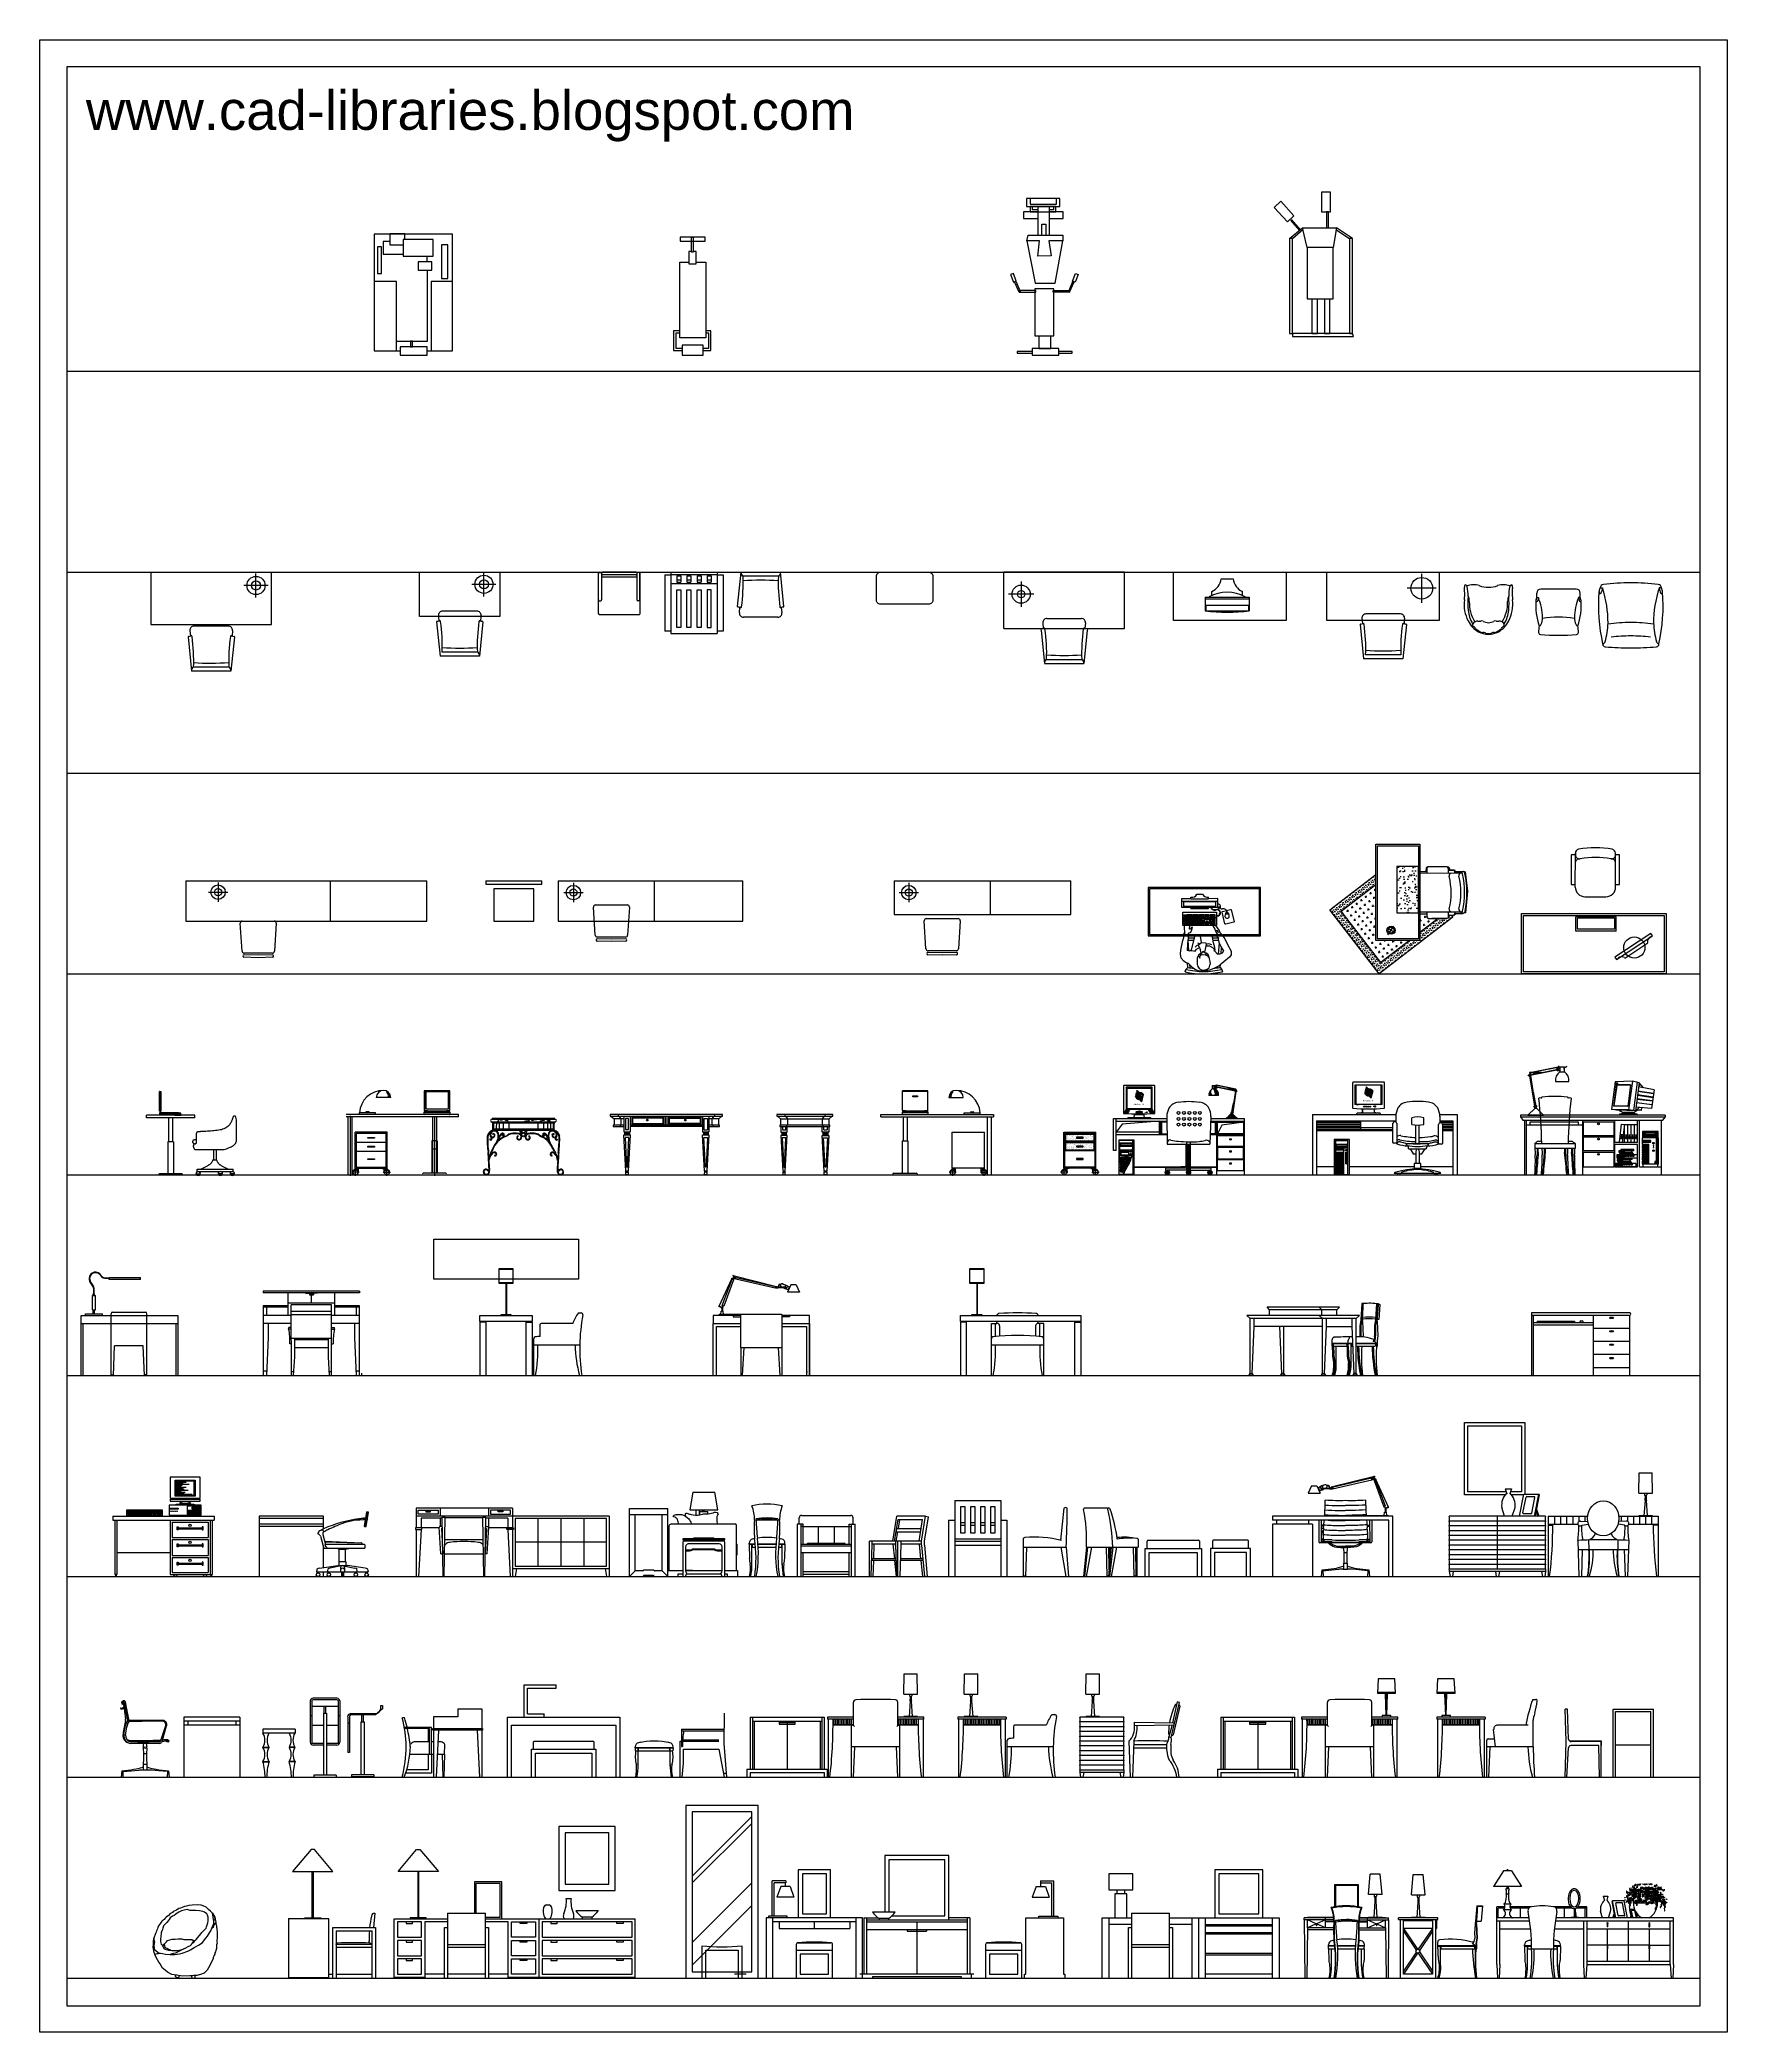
# Model space of a CAD drawing. Header units: inches. Extents: x 6.9 to 49.4, y 11.8 to 36.5.
# Drawn here: x 6.87 to 27.87, y 11.75 to 36.55 of the extents above; entities that cross this region are included whole.
import ezdxf
from ezdxf.enums import TextEntityAlignment as Align

# ---------------------------------------------------------------- set-up
doc = ezdxf.new("R2010")
doc.units = ezdxf.units.IN
doc.header["$MEASUREMENT"] = 0
for name, color, linetype in [('02', 2, 'Continuous'), ('1', 1, 'Continuous'), ('4', 4, 'Continuous'), ('8', 8, 'Continuous'), ('kadrbm', 4, 'Continuous')]:
    doc.layers.add(name, color=color, linetype=linetype)
doc.styles.add('bmmm', font='swissel.ttf')
doc.styles.add('STYLE1', font='SimSun.ttf')
doc.styles.add('STYLE2', font='')
doc.styles.add('STYLE4', font='dutcheb.ttf')
doc.styles.get('STYLE2').set_extended_font_data('SimHei')

# ---------------------------------------------------------------- blocks, each defined once
blk = doc.blocks.new('kadrbm')
at = {"layer": 'kadrbm', "color": 4}
blk.add_lwpolyline([(0, 0), (0, 24.797), (21, 24.797), (21, 0), (0, 0)], close=True, dxfattribs=at)
blk.add_lwpolyline([(20.663, 0.326), (20.663, 24.46), (0.337, 24.46), (0.337, 0.326), (20.663, 0.326)], dxfattribs=at)
at = {"layer": 'kadrbm', "color": 211, "true_color": 0xf674fb, "style": 'bmmm'}
blk.add_text('www.cad-libraries.blogspot.com', height=0.48513, dxfattribs=at).set_placement((0.573, 23.677))

msp = doc.modelspace()

# ---------------------------------------------------------------- hatches: boundary and pattern name
at = {"layer": '8'}
h = msp.add_hatch(dxfattribs=at)
h.set_pattern_fill('MUDST', color=256, scale=0.004, angle=307.5472, style=0)
h.set_pattern_definition([(307.54719, (-66.869878, 79.494756), (0.051096697, -0.0247977333), [0.0254, -0.0254, 0, -0.0254, 0, -0.0254])])
h.paths.add_polyline_path([(23.492, 26.035), (23.492, 26.161), (22.921, 25.723), (23.535, 24.924), (24.424, 25.607), (24.394, 25.622), (24.39, 25.619), (24.383, 25.615), (24.319, 25.615), (24.269, 25.614), (24.042, 25.44), (24.042, 25.339), (23.91, 25.339), (23.553, 25.064), (23.061, 25.704)])
h.paths.add_polyline_path([(24.452, 25.629), (24.431, 25.656), (24.398, 25.656), (24.398, 25.636, -0.182831), (24.393, 25.622), (24.424, 25.607)])
h = msp.add_hatch(dxfattribs=at)
h.set_pattern_fill('AR-SAND,_O', color=256, scale=0.002, angle=56.4465)
h.set_pattern_definition([(307.5, (24.0416, 26.6082), (0.0978826, 0.0032), [0, -0.077216, 0, -0.08636, 0, -0.08255]), (277.5, (24.0416, 26.6082), (0.143365, -0.089905), [0, -0.041656, 0, -0.069596, 0, -0.02667]), (237.5, (24.0416, 26.67069), (0.0002874, -0.1581985), [0, -0.0254, 0, -0.09144, 0, -0.11938]), (227.5, (24.0416, 26.67069), (0.044586, -0.152711), [0, -0.0127, 0, -0.059944, 0, -0.06858])])
h.paths.add_polyline_path([(23.755, 26.261), (23.755, 25.682), (24.022, 25.682), (24.022, 26.261)])
h = msp.add_hatch(dxfattribs=at)
h.set_pattern_fill('CROSS', color=256, scale=0.008, angle=352.5472, style=0)
h.set_pattern_definition([(352.54719, (-66.86988, 79.494756), (0.05696009, 0.043781597), [0.0254, -0.0762]), (82.54719, (-66.858933, 79.480516), (-0.043781597, 0.05696009), [0.0254, -0.0762])])
h.paths.add_polyline_path([(23.492, 26.035), (23.061, 25.704), (23.553, 25.064), (23.91, 25.339), (23.492, 25.339)])
h.paths.add_polyline_path([(24.269, 25.614), (24.143, 25.614), (24.135, 25.619), (24.128, 25.626), (24.127, 25.67), (24.06, 25.669), (24.054, 25.671), (24.048, 25.672), (24.045, 25.675, -0.068678), (24.042, 25.679), (24.042, 25.44)])

# ---------------------------------------------------------------- linework, layer by layer
at = {"layer": '02'}
for p, q in [((19.143, 34.574), (19.143, 34.475)), ((19.56, 34.574), (19.143, 34.574)), ((19.143, 34.475), (19.56, 34.475)), ((19.189, 34.574), (19.189, 34.506)), ((19.189, 34.506), (19.518, 34.506)), ((19.51, 34.475), (19.192, 34.475)), ((19.192, 34.475), (19.192, 34.41)), ((19.215, 34.475), (19.215, 34.437)), ((19.433, 34.475), (19.284, 34.475)), ((19.284, 34.475), (19.284, 34.12)), ((19.433, 34.12), (19.433, 34.475)), ((19.483, 34.437), (19.483, 34.475)), ((19.51, 34.41), (19.51, 34.475)), ((19.518, 34.506), (19.518, 34.574)), ((19.56, 34.475), (19.56, 34.574)), ((22.309, 34.54), (22.226, 34.464)), ((22.474, 34.359), (22.309, 34.54)), ((22.929, 34.653), (22.817, 34.653)), ((22.817, 34.653), (22.817, 34.408)), ((22.929, 34.408), (22.929, 34.653)), ((19.108, 34.41), (19.108, 34.326)), ((19.284, 34.41), (19.108, 34.41)), ((19.108, 34.326), (19.284, 34.326)), ((19.192, 34.41), (19.51, 34.41)), ((19.215, 34.437), (19.288, 34.437)), ((19.334, 34.119), (19.334, 34.254)), ((19.334, 34.254), (19.386, 34.254)), ((19.386, 34.254), (19.386, 34.12)), ((19.602, 34.41), (19.433, 34.41)), ((19.433, 34.326), (19.602, 34.326)), ((19.437, 34.437), (19.483, 34.437)), ((19.602, 34.326), (19.602, 34.41)), ((22.226, 34.464), (22.392, 34.283)), ((22.392, 34.283), (22.474, 34.359)), ((22.429, 34.305), (22.542, 34.177)), ((22.439, 34.315), (22.551, 34.183)), ((22.817, 34.408), (22.929, 34.408)), ((22.905, 34.408), (22.88, 34.408)), ((22.88, 34.408), (22.88, 34.209)), ((22.905, 34.209), (22.905, 34.408)), ((11.027, 34.129), (11.027, 32.68)), ((12.001, 34.129), (11.027, 34.129)), ((11.116, 33.975), (11.069, 33.975)), ((11.069, 33.975), (11.069, 33.641)), ((11.116, 33.641), (11.116, 33.975)), ((11.221, 34.039), (11.139, 34.039)), ((11.139, 34.039), (11.139, 33.881)), ((11.221, 34.133), (11.221, 33.998)), ((11.408, 34.133), (11.221, 34.133)), ((11.221, 33.998), (11.385, 33.998)), ((11.385, 34.063), (11.385, 33.858)), ((11.76, 34.063), (11.385, 34.063)), ((11.408, 34.063), (11.408, 34.133)), ((11.76, 33.858), (11.76, 34.063)), ((11.941, 33.998), (11.865, 33.998)), ((11.865, 33.998), (11.865, 33.577)), ((11.941, 33.577), (11.941, 33.998)), ((12.001, 32.68), (12.001, 34.129)), ((14.834, 34.092), (14.834, 34.043)), ((15.144, 34.092), (14.834, 34.092)), ((14.834, 34.043), (15.144, 34.043)), ((14.976, 33.906), (14.976, 34.094)), ((14.976, 34.094), (14.995, 34.094)), ((14.995, 34.094), (14.995, 33.906)), ((15.144, 34.043), (15.144, 34.092)), ((19.147, 34.046), (19.165, 34.119)), ((19.307, 34.046), (19.147, 34.046)), ((19.147, 34.046), (19.254, 33.522)), ((19.165, 34.119), (19.328, 34.119)), ((19.284, 34.12), (19.433, 34.12)), ((19.287, 33.859), (19.307, 34.046)), ((19.38, 34.119), (19.596, 34.119)), ((19.421, 34.046), (19.452, 33.86)), ((19.596, 34.046), (19.421, 34.046)), ((19.5, 33.522), (19.596, 34.046)), ((19.596, 34.119), (19.596, 34.046)), ((22.42, 34.077), (22.581, 34.209)), ((22.456, 34.077), (22.42, 34.077)), ((22.42, 34.077), (22.42, 32.894)), ((22.456, 34.077), (22.589, 34.192)), ((22.456, 32.894), (22.456, 34.077)), ((22.581, 34.209), (23.004, 34.209)), ((22.636, 33.963), (22.581, 34.209)), ((22.88, 34.209), (22.905, 34.209)), ((23.004, 34.209), (22.961, 33.963)), ((22.996, 34.188), (23.165, 34.076)), ((23.201, 34.076), (23.004, 34.209)), ((23.201, 34.076), (23.165, 34.076)), ((23.165, 34.076), (23.165, 32.894)), ((23.201, 32.894), (23.201, 34.076)), ((11.139, 33.881), (11.385, 33.881)), ((11.385, 33.858), (11.76, 33.858)), ((11.742, 33.788), (11.572, 33.788)), ((11.572, 33.788), (11.572, 33.682)), ((11.684, 33.788), (11.684, 33.852)), ((11.742, 33.682), (11.742, 33.788)), ((14.83, 32.841), (14.83, 33.781)), ((14.83, 33.781), (14.943, 33.781)), ((14.976, 33.917), (14.943, 33.917)), ((14.943, 33.917), (14.943, 33.761)), ((14.943, 33.761), (15.034, 33.761)), ((14.995, 33.906), (14.976, 33.906)), ((15.034, 33.917), (14.995, 33.917)), ((15.034, 33.761), (15.034, 33.917)), ((15.034, 33.781), (15.152, 33.781)), ((15.152, 33.781), (15.152, 32.841)), ((19.452, 33.86), (19.287, 33.859)), ((22.961, 33.963), (22.636, 33.963)), ((22.636, 33.963), (22.636, 33.326)), ((22.961, 33.326), (22.961, 33.963)), ((11.028, 33.542), (11.027, 32.68)), ((11.303, 33.542), (11.028, 33.542)), ((11.069, 33.641), (11.116, 33.641)), ((11.303, 32.68), (11.303, 33.542)), ((11.572, 33.682), (11.742, 33.682)), ((11.69, 32.799), (11.69, 33.682)), ((11.736, 33.542), (11.736, 32.68)), ((12, 33.542), (11.736, 33.542)), ((11.865, 33.577), (11.941, 33.577)), ((12.001, 32.68), (12, 33.542)), ((18.981, 33.642), (18.947, 33.629)), ((18.947, 33.629), (18.983, 33.534)), ((19.018, 33.547), (18.981, 33.642)), ((18.983, 33.534), (19.018, 33.547)), ((19.052, 33.411), (18.996, 33.539)), ((19.011, 33.545), (19.067, 33.418)), ((19.254, 33.522), (19.5, 33.522)), ((19.723, 33.545), (19.667, 33.418)), ((19.682, 33.411), (19.738, 33.539)), ((19.716, 33.547), (19.753, 33.642)), ((19.75, 33.534), (19.716, 33.547)), ((19.787, 33.629), (19.75, 33.534)), ((19.753, 33.642), (19.787, 33.629)), ((19.259, 33.428), (19.052, 33.428)), ((19.052, 33.428), (19.052, 33.411)), ((19.067, 33.418), (19.052, 33.411)), ((19.052, 33.411), (19.259, 33.411)), ((19.486, 33.452), (19.247, 33.452)), ((19.247, 33.452), (19.247, 32.864)), ((19.259, 33.411), (19.259, 33.428)), ((19.475, 33.411), (19.475, 33.428)), ((19.475, 33.428), (19.682, 33.428)), ((19.682, 33.411), (19.475, 33.411)), ((19.486, 32.864), (19.486, 33.452)), ((19.667, 33.418), (19.682, 33.411)), ((19.682, 33.428), (19.682, 33.411)), ((22.636, 33.326), (22.961, 33.326)), ((22.765, 33.323), (22.697, 33.323)), ((22.697, 33.323), (22.697, 32.894)), ((22.765, 32.894), (22.765, 33.323)), ((22.922, 33.323), (22.855, 33.323)), ((22.855, 33.323), (22.855, 32.894)), ((22.922, 32.894), (22.922, 33.323)), ((11.303, 32.799), (11.69, 32.799)), ((11.479, 32.799), (11.479, 32.729)), ((11.502, 32.799), (11.479, 32.799)), ((11.502, 32.729), (11.502, 32.799)), ((14.751, 32.928), (14.751, 32.682)), ((14.83, 32.928), (14.751, 32.928)), ((14.78, 32.899), (14.78, 32.711)), ((14.83, 32.899), (14.78, 32.899)), ((15.152, 32.841), (14.83, 32.841)), ((14.859, 32.751), (14.859, 32.623)), ((15.12, 32.751), (14.859, 32.751)), ((15.12, 32.623), (15.12, 32.751)), ((15.218, 32.928), (15.152, 32.928)), ((15.19, 32.899), (15.152, 32.899)), ((15.19, 32.711), (15.19, 32.899)), ((15.218, 32.682), (15.218, 32.928)), ((19.247, 32.864), (19.486, 32.864)), ((19.447, 32.863), (19.3, 32.863)), ((19.3, 32.863), (19.3, 32.706)), ((19.447, 32.706), (19.447, 32.863)), ((22.42, 32.894), (22.456, 32.894)), ((22.456, 32.894), (22.456, 32.858)), ((23.201, 32.894), (22.456, 32.894)), ((22.456, 32.858), (23.213, 32.858)), ((22.697, 32.894), (22.765, 32.894)), ((22.855, 32.894), (22.922, 32.894)), ((23.165, 32.894), (23.201, 32.894)), ((23.213, 32.858), (23.201, 32.894)), ((11.027, 32.68), (11.303, 32.68)), ((11.027, 32.68), (11.35, 32.68)), ((11.684, 32.729), (11.35, 32.729)), ((11.35, 32.729), (11.35, 32.623)), ((11.35, 32.623), (11.684, 32.623)), ((11.479, 32.729), (11.502, 32.729)), ((11.684, 32.623), (11.684, 32.729)), ((11.684, 32.68), (12.001, 32.68)), ((11.736, 32.68), (12.001, 32.68)), ((14.751, 32.682), (14.859, 32.682)), ((14.78, 32.711), (14.859, 32.711)), ((14.859, 32.623), (15.12, 32.623)), ((15.12, 32.711), (15.19, 32.711)), ((15.12, 32.682), (15.218, 32.682)), ((19.029, 32.671), (19.029, 32.65)), ((19.216, 32.671), (19.029, 32.671)), ((19.029, 32.65), (19.216, 32.65)), ((19.216, 32.706), (19.216, 32.623)), ((19.549, 32.706), (19.216, 32.706)), ((19.216, 32.623), (19.549, 32.623)), ((19.3, 32.706), (19.447, 32.706)), ((19.549, 32.623), (19.549, 32.706)), ((19.715, 32.671), (19.549, 32.671)), ((19.549, 32.65), (19.715, 32.65)), ((19.715, 32.65), (19.715, 32.671)), ((8.248, 29.924), (8.248, 29.274)), ((9.748, 29.274), (9.748, 29.924)), ((11.591, 29.374), (11.591, 29.924)), ((11.591, 29.924), (12.591, 29.924)), ((12.591, 29.924), (12.591, 29.374)), ((13.817, 29.409), (13.817, 29.914)), ((13.827, 29.921), (13.86, 29.921)), ((13.857, 29.914), (13.857, 29.579)), ((14.287, 29.924), (13.867, 29.924)), ((14.287, 29.889), (13.867, 29.889)), ((14.327, 29.921), (14.294, 29.921)), ((14.297, 29.914), (14.297, 29.579)), ((14.334, 29.572), (14.334, 29.914)), ((14.337, 29.409), (14.337, 29.914)), ((14.644, 29.89), (14.719, 29.89)), ((14.644, 29.89), (14.644, 29.19)), ((14.719, 29.924), (14.719, 29.16)), ((14.719, 29.895), (15.294, 29.895)), ((14.719, 29.781), (15.294, 29.781)), ((14.794, 29.877), (14.844, 29.877)), ((14.794, 29.877), (14.794, 29.798)), ((14.794, 29.798), (14.844, 29.798)), ((14.844, 29.877), (14.844, 29.798)), ((14.919, 29.877), (14.969, 29.877)), ((14.919, 29.877), (14.919, 29.798)), ((14.919, 29.798), (14.969, 29.798)), ((14.969, 29.877), (14.969, 29.798)), ((15.044, 29.877), (15.044, 29.798)), ((15.044, 29.877), (15.094, 29.877)), ((15.044, 29.798), (15.094, 29.798)), ((15.094, 29.877), (15.094, 29.798)), ((15.169, 29.877), (15.169, 29.798)), ((15.169, 29.877), (15.219, 29.877)), ((15.169, 29.798), (15.219, 29.798)), ((15.219, 29.877), (15.219, 29.798)), ((15.294, 29.924), (15.294, 29.16)), ((15.294, 29.89), (15.369, 29.89)), ((15.369, 29.89), (15.369, 29.19)), ((15.549, 29.495), (15.592, 29.924)), ((16.056, 29.874), (15.617, 29.874)), ((16.125, 29.495), (16.082, 29.924)), ((20.363, 29.924), (18.863, 29.924)), ((18.863, 29.224), (18.863, 29.924)), ((19.078, 29.808), (19.078, 29.493)), ((20.363, 29.224), (20.363, 29.924)), ((21.567, 29.839), (21.717, 29.839)), ((13.827, 29.569), (13.847, 29.569)), ((14.327, 29.569), (14.307, 29.569)), ((19.235, 29.65), (18.92, 29.65)), ((21.367, 29.614), (21.917, 29.614)), ((21.367, 29.614), (21.367, 29.444)), ((21.452, 29.633), (21.452, 29.683)), ((21.832, 29.633), (21.832, 29.683)), ((21.917, 29.614), (21.917, 29.444)), ((25.487, 29.58), (25.495, 29.607)), ((25.495, 29.607), (25.495, 29.664)), ((25.495, 29.607), (25.516, 29.607)), ((25.516, 29.607), (25.508, 29.572)), ((25.987, 29.714), (25.545, 29.714)), ((26.016, 29.607), (26.024, 29.572)), ((26.037, 29.607), (26.016, 29.607)), ((26.037, 29.607), (26.037, 29.664)), ((26.045, 29.58), (26.037, 29.607)), ((26.273, 29.689), (26.284, 29.727)), ((26.284, 29.727), (26.284, 29.727)), ((26.284, 29.727), (26.313, 29.727)), ((26.313, 29.727), (26.302, 29.678)), ((27.019, 29.727), (27.03, 29.678)), ((27.048, 29.727), (27.019, 29.727)), ((27.059, 29.689), (27.048, 29.727)), ((27.048, 29.727), (27.048, 29.727)), ((8.248, 29.274), (9.748, 29.274)), ((12.591, 29.374), (11.591, 29.374)), ((11.803, 29.307), (11.846, 28.878)), ((11.827, 29.374), (11.832, 29.315)), ((12.379, 29.307), (12.336, 28.878)), ((12.355, 29.374), (12.35, 29.315)), ((13.827, 29.399), (14.327, 29.399)), ((15.572, 29.418), (15.578, 29.487)), ((16.052, 29.364), (15.622, 29.364)), ((16.102, 29.418), (16.096, 29.487)), ((21.367, 29.444), (21.917, 29.444)), ((23.296, 29.273), (23.34, 28.844)), ((23.32, 29.35), (23.322, 29.324)), ((23.322, 29.324), (23.326, 29.281)), ((23.8, 29.404), (23.37, 29.404)), ((23.873, 29.273), (23.83, 28.844)), ((23.847, 29.324), (23.844, 29.281)), ((23.85, 29.35), (23.847, 29.324)), ((8.71, 29.12), (8.753, 28.692)), ((8.733, 29.197), (8.739, 29.129)), ((9.213, 29.252), (8.783, 29.252)), ((9.287, 29.12), (9.243, 28.692)), ((9.263, 29.197), (9.257, 29.129)), ((14.719, 29.19), (14.644, 29.19)), ((14.719, 29.16), (15.294, 29.16)), ((15.369, 29.19), (15.294, 29.19)), ((18.863, 29.224), (20.363, 29.224)), ((19.325, 29.215), (19.327, 29.197)), ((19.327, 29.197), (19.368, 28.787)), ((19.9, 29.197), (19.858, 28.787)), ((19.902, 29.215), (19.9, 29.197)), ((26.316, 29.031), (26.314, 29.031)), ((27.017, 29.031), (27.018, 29.031)), ((12.336, 28.878), (11.846, 28.878)), ((12.311, 28.928), (11.872, 28.928)), ((19.368, 28.787), (19.858, 28.787)), ((19.394, 28.837), (19.833, 28.837)), ((23.83, 28.844), (23.34, 28.844)), ((23.804, 28.894), (23.365, 28.894)), ((9.243, 28.692), (8.753, 28.692)), ((9.218, 28.742), (8.779, 28.742)), ((25.975, 26.005), (25.976, 26.425)), ((26.477, 26.005), (26.476, 26.425)), ((8.683, 26.082), (11.683, 26.082)), ((12.414, 26.082), (13.114, 26.082)), ((13.314, 26.082), (15.614, 26.082)), ((17.496, 26.082), (19.696, 26.082)), ((24.562, 26.176), (24.042, 26.175)), ((24.126, 26.195), (24.056, 26.195)), ((24.126, 26.235), (24.126, 26.175)), ((24.376, 26.255), (24.146, 26.255)), ((24.396, 26.176), (24.396, 26.236)), ((24.396, 26.216), (24.455, 26.216)), ((24.475, 26.196), (24.572, 26.196)), ((24.475, 26.176), (24.475, 26.196)), ((21.072, 25.828), (21.528, 25.829)), ((21.192, 25.86), (21.192, 25.878)), ((21.192, 25.86), (21.405, 25.86)), ((21.266, 25.916), (21.334, 25.916)), ((21.408, 25.86), (21.408, 25.879)), ((9.382, 25.206), (9.36, 25.556)), ((9.807, 25.556), (9.785, 25.206)), ((13.778, 25.406), (13.756, 25.756)), ((13.781, 25.782), (14.178, 25.782)), ((14.202, 25.756), (14.181, 25.406)), ((17.496, 25.662), (19.696, 25.662)), ((17.894, 25.236), (17.873, 25.586)), ((17.898, 25.612), (18.294, 25.612)), ((18.319, 25.586), (18.297, 25.236)), ((21.092, 25.692), (21.508, 25.693)), ((21.092, 25.527), (21.092, 25.692)), ((21.098, 25.768), (21.502, 25.769)), ((21.105, 25.658), (21.122, 25.658)), ((21.105, 25.641), (21.105, 25.658)), ((21.122, 25.641), (21.105, 25.641)), ((21.105, 25.633), (21.105, 25.548)), ((21.358, 25.633), (21.105, 25.633)), ((21.105, 25.548), (21.358, 25.548)), ((21.106, 25.657), (21.121, 25.657)), ((21.106, 25.642), (21.106, 25.657)), ((21.121, 25.642), (21.106, 25.642)), ((21.106, 25.632), (21.138, 25.632)), ((21.106, 25.617), (21.106, 25.632)), ((21.196, 25.615), (21.106, 25.617)), ((21.129, 25.615), (21.106, 25.615)), ((21.106, 25.615), (21.106, 25.6)), ((21.106, 25.6), (21.129, 25.6)), ((21.136, 25.598), (21.106, 25.598)), ((21.106, 25.598), (21.106, 25.583)), ((21.106, 25.583), (21.136, 25.583)), ((21.143, 25.581), (21.106, 25.581)), ((21.106, 25.581), (21.106, 25.566)), ((21.106, 25.566), (21.143, 25.566)), ((21.106, 25.564), (21.167, 25.564)), ((21.106, 25.549), (21.106, 25.564)), ((21.146, 25.549), (21.106, 25.549)), ((21.109, 25.557), (21.108, 25.503)), ((21.127, 25.563), (21.109, 25.557)), ((21.121, 25.657), (21.121, 25.642)), ((21.121, 25.632), (21.121, 25.617)), ((21.122, 25.658), (21.122, 25.641)), ((21.123, 25.617), (21.123, 25.632)), ((21.133, 25.569), (21.127, 25.563)), ((21.127, 25.549), (21.127, 25.564)), ((21.129, 25.6), (21.129, 25.615)), ((21.131, 25.6), (21.131, 25.615)), ((21.146, 25.6), (21.131, 25.6)), ((21.145, 25.572), (21.133, 25.569)), ((21.136, 25.583), (21.136, 25.598)), ((21.137, 25.598), (21.163, 25.6)), ((21.137, 25.583), (21.137, 25.598)), ((21.177, 25.581), (21.137, 25.583)), ((21.206, 25.658), (21.138, 25.658)), ((21.138, 25.658), (21.138, 25.641)), ((21.138, 25.641), (21.206, 25.642)), ((21.139, 25.657), (21.205, 25.657)), ((21.139, 25.642), (21.139, 25.657)), ((21.205, 25.643), (21.139, 25.642)), ((21.14, 25.632), (21.154, 25.632)), ((21.14, 25.617), (21.14, 25.632)), ((21.143, 25.566), (21.143, 25.581)), ((21.155, 25.584), (21.145, 25.572)), ((21.145, 25.581), (21.146, 25.549)), ((21.16, 25.566), (21.145, 25.566)), ((21.146, 25.615), (21.146, 25.6)), ((21.148, 25.549), (21.148, 25.564)), ((21.167, 25.549), (21.148, 25.549)), ((21.152, 25.598), (21.152, 25.584)), ((21.154, 25.657), (21.154, 25.643)), ((21.154, 25.598), (21.27, 25.599)), ((21.154, 25.584), (21.154, 25.598)), ((21.161, 25.588), (21.155, 25.584)), ((21.156, 25.632), (21.188, 25.632)), ((21.156, 25.617), (21.156, 25.632)), ((21.16, 25.581), (21.16, 25.566)), ((21.168, 25.568), (21.161, 25.588)), ((21.162, 25.615), (21.163, 25.6)), ((21.177, 25.566), (21.162, 25.566)), ((21.164, 25.6), (21.164, 25.615)), ((21.167, 25.564), (21.167, 25.549)), ((21.181, 25.569), (21.168, 25.568)), ((21.169, 25.564), (21.169, 25.549)), ((21.27, 25.564), (21.169, 25.564)), ((21.169, 25.549), (21.27, 25.549)), ((21.171, 25.657), (21.171, 25.643)), ((21.171, 25.632), (21.171, 25.617)), ((21.171, 25.584), (21.171, 25.598)), ((21.186, 25.584), (21.171, 25.584)), ((21.173, 25.617), (21.173, 25.632)), ((21.173, 25.481), (21.181, 25.569)), ((21.177, 25.581), (21.177, 25.566)), ((21.179, 25.615), (21.179, 25.6)), ((21.179, 25.581), (21.312, 25.581)), ((21.179, 25.566), (21.179, 25.581)), ((21.186, 25.598), (21.186, 25.584)), ((21.188, 25.632), (21.188, 25.617)), ((21.19, 25.643), (21.19, 25.657)), ((21.19, 25.632), (21.222, 25.632)), ((21.205, 25.617), (21.19, 25.617)), ((21.192, 25.753), (21.528, 25.754)), ((21.192, 25.738), (21.192, 25.753)), ((21.192, 25.738), (21.408, 25.739)), ((21.194, 25.581), (21.194, 25.566)), ((21.196, 25.615), (21.196, 25.6)), ((21.198, 25.615), (21.272, 25.617)), ((21.203, 25.598), (21.203, 25.584)), ((21.205, 25.657), (21.205, 25.643)), ((21.205, 25.632), (21.205, 25.617)), ((21.205, 25.584), (21.205, 25.598)), ((21.206, 25.642), (21.206, 25.658)), ((21.207, 25.617), (21.207, 25.632)), ((21.222, 25.617), (21.207, 25.617)), ((21.213, 25.615), (21.213, 25.6)), ((21.213, 25.566), (21.213, 25.581)), ((21.282, 25.659), (21.215, 25.658)), ((21.215, 25.658), (21.215, 25.642)), ((21.215, 25.642), (21.282, 25.642)), ((21.215, 25.6), (21.215, 25.615)), ((21.216, 25.657), (21.248, 25.658)), ((21.216, 25.643), (21.216, 25.657)), ((21.248, 25.643), (21.216, 25.643)), ((21.219, 25.598), (21.219, 25.584)), ((21.222, 25.632), (21.222, 25.617)), ((21.224, 25.617), (21.224, 25.632)), ((21.228, 25.581), (21.228, 25.566)), ((21.23, 25.615), (21.23, 25.6)), ((21.278, 25.566), (21.23, 25.566)), ((21.231, 25.657), (21.231, 25.643)), ((21.236, 25.599), (21.236, 25.584)), ((21.241, 25.617), (21.24, 25.632)), ((21.244, 25.581), (21.244, 25.566)), ((21.247, 25.615), (21.247, 25.6)), ((21.248, 25.658), (21.248, 25.643)), ((21.249, 25.615), (21.263, 25.615)), ((21.25, 25.658), (21.281, 25.658)), ((21.281, 25.643), (21.25, 25.643)), ((21.255, 25.632), (21.255, 25.617)), ((21.255, 25.584), (21.255, 25.599)), ((21.257, 25.617), (21.257, 25.632)), ((21.261, 25.581), (21.261, 25.566)), ((21.263, 25.615), (21.263, 25.6)), ((21.263, 25.581), (21.278, 25.581)), ((21.264, 25.658), (21.264, 25.643)), ((21.265, 25.615), (21.297, 25.615)), ((21.265, 25.6), (21.265, 25.615)), ((21.297, 25.601), (21.265, 25.6)), ((21.27, 25.599), (21.27, 25.584)), ((21.27, 25.549), (21.27, 25.564)), ((21.272, 25.564), (21.312, 25.564)), ((21.272, 25.549), (21.272, 25.564)), ((21.312, 25.549), (21.272, 25.549)), ((21.274, 25.632), (21.289, 25.632)), ((21.274, 25.617), (21.274, 25.632)), ((21.323, 25.617), (21.274, 25.617)), ((21.278, 25.581), (21.278, 25.566)), ((21.312, 25.566), (21.28, 25.566)), ((21.281, 25.658), (21.281, 25.643)), ((21.282, 25.642), (21.282, 25.659)), ((21.282, 25.601), (21.282, 25.615)), ((21.287, 25.599), (21.287, 25.584)), ((21.289, 25.599), (21.331, 25.601)), ((21.29, 25.659), (21.29, 25.642)), ((21.357, 25.659), (21.29, 25.659)), ((21.29, 25.642), (21.358, 25.642)), ((21.291, 25.658), (21.323, 25.658)), ((21.291, 25.643), (21.291, 25.658)), ((21.306, 25.643), (21.291, 25.643)), ((21.291, 25.617), (21.291, 25.632)), ((21.291, 25.632), (21.306, 25.632)), ((21.291, 25.564), (21.291, 25.549)), ((21.293, 25.549), (21.293, 25.564)), ((21.295, 25.581), (21.295, 25.566)), ((21.297, 25.615), (21.297, 25.601)), ((21.299, 25.615), (21.331, 25.615)), ((21.299, 25.615), (21.304, 25.584)), ((21.306, 25.632), (21.306, 25.617)), ((21.32, 25.584), (21.306, 25.584)), ((21.308, 25.643), (21.308, 25.658)), ((21.323, 25.643), (21.308, 25.643)), ((21.308, 25.632), (21.323, 25.632)), ((21.308, 25.617), (21.308, 25.632)), ((21.314, 25.549), (21.312, 25.581)), ((21.312, 25.564), (21.312, 25.549)), ((21.34, 25.581), (21.314, 25.581)), ((21.314, 25.581), (21.314, 25.567)), ((21.314, 25.567), (21.357, 25.566)), ((21.314, 25.564), (21.337, 25.564)), ((21.337, 25.549), (21.314, 25.549)), ((21.316, 25.601), (21.316, 25.615)), ((21.32, 25.599), (21.32, 25.584)), ((21.322, 25.584), (21.322, 25.599)), ((21.322, 25.599), (21.333, 25.599)), ((21.357, 25.584), (21.322, 25.584)), ((21.323, 25.632), (21.323, 25.617)), ((21.325, 25.643), (21.325, 25.658)), ((21.325, 25.658), (21.357, 25.658)), ((21.357, 25.643), (21.325, 25.643)), ((21.325, 25.632), (21.356, 25.632)), ((21.34, 25.617), (21.325, 25.617)), ((21.331, 25.615), (21.331, 25.601)), ((21.333, 25.599), (21.333, 25.615)), ((21.333, 25.615), (21.356, 25.615)), ((21.337, 25.564), (21.337, 25.549)), ((21.339, 25.632), (21.34, 25.617)), ((21.339, 25.564), (21.357, 25.564)), ((21.339, 25.549), (21.339, 25.564)), ((21.357, 25.549), (21.339, 25.549)), ((21.34, 25.658), (21.34, 25.643)), ((21.34, 25.567), (21.34, 25.581)), ((21.356, 25.617), (21.341, 25.617)), ((21.342, 25.581), (21.357, 25.581)), ((21.342, 25.566), (21.342, 25.581)), ((21.356, 25.632), (21.356, 25.617)), ((21.358, 25.642), (21.357, 25.659)), ((21.357, 25.658), (21.357, 25.643)), ((21.357, 25.615), (21.357, 25.584)), ((21.357, 25.581), (21.357, 25.566)), ((21.357, 25.564), (21.357, 25.549)), ((21.358, 25.548), (21.358, 25.633)), ((21.416, 25.659), (21.365, 25.659)), ((21.365, 25.659), (21.365, 25.642)), ((21.365, 25.642), (21.416, 25.642)), ((21.365, 25.634), (21.365, 25.599)), ((21.416, 25.634), (21.365, 25.634)), ((21.365, 25.599), (21.416, 25.599)), ((21.365, 25.566), (21.365, 25.548)), ((21.415, 25.564), (21.365, 25.566)), ((21.365, 25.548), (21.416, 25.548)), ((21.367, 25.643), (21.366, 25.658)), ((21.366, 25.658), (21.415, 25.658)), ((21.415, 25.643), (21.367, 25.643)), ((21.367, 25.617), (21.367, 25.632)), ((21.367, 25.632), (21.381, 25.632)), ((21.367, 25.615), (21.415, 25.615)), ((21.367, 25.6), (21.367, 25.615)), ((21.415, 25.6), (21.367, 25.6)), ((21.367, 25.549), (21.367, 25.564)), ((21.382, 25.549), (21.367, 25.549)), ((21.382, 25.566), (21.382, 25.582)), ((21.382, 25.582), (21.399, 25.582)), ((21.383, 25.581), (21.382, 25.549)), ((21.383, 25.643), (21.383, 25.658)), ((21.383, 25.632), (21.398, 25.632)), ((21.383, 25.6), (21.383, 25.632)), ((21.383, 25.581), (21.398, 25.581)), ((21.383, 25.549), (21.383, 25.564)), ((21.415, 25.549), (21.383, 25.549)), ((21.398, 25.581), (21.398, 25.566)), ((21.398, 25.564), (21.398, 25.549)), ((21.399, 25.582), (21.399, 25.566)), ((21.416, 25.566), (21.399, 25.566)), ((21.4, 25.643), (21.4, 25.658)), ((21.4, 25.632), (21.415, 25.632)), ((21.4, 25.617), (21.4, 25.632)), ((21.4, 25.6), (21.4, 25.615)), ((21.408, 25.739), (21.408, 25.753)), ((21.415, 25.658), (21.415, 25.643)), ((21.415, 25.632), (21.415, 25.618)), ((21.415, 25.615), (21.415, 25.6)), ((21.415, 25.564), (21.415, 25.549)), ((21.416, 25.642), (21.416, 25.659)), ((21.416, 25.599), (21.416, 25.634)), ((21.416, 25.548), (21.416, 25.566)), ((21.494, 25.659), (21.425, 25.659)), ((21.425, 25.659), (21.425, 25.642)), ((21.425, 25.642), (21.494, 25.642)), ((21.494, 25.634), (21.425, 25.634)), ((21.425, 25.634), (21.425, 25.548)), ((21.425, 25.548), (21.494, 25.548)), ((21.427, 25.632), (21.475, 25.632)), ((21.427, 25.617), (21.427, 25.632)), ((21.442, 25.617), (21.427, 25.617)), ((21.427, 25.615), (21.458, 25.615)), ((21.427, 25.567), (21.427, 25.615)), ((21.458, 25.6), (21.427, 25.6)), ((21.427, 25.581), (21.442, 25.581)), ((21.458, 25.567), (21.427, 25.567)), ((21.459, 25.565), (21.427, 25.565)), ((21.427, 25.565), (21.427, 25.55)), ((21.427, 25.55), (21.459, 25.55)), ((21.431, 25.651), (21.431, 25.648)), ((21.431, 25.648), (21.438, 25.648)), ((21.438, 25.648), (21.438, 25.651)), ((21.442, 25.632), (21.442, 25.617)), ((21.448, 25.565), (21.442, 25.558)), ((21.442, 25.558), (21.458, 25.541)), ((21.492, 25.617), (21.444, 25.617)), ((21.444, 25.567), (21.444, 25.615)), ((21.444, 25.581), (21.475, 25.584)), ((21.458, 25.541), (21.447, 25.542)), ((21.447, 25.542), (21.463, 25.522)), ((21.501, 25.525), (21.448, 25.565)), ((21.46, 25.651), (21.453, 25.651)), ((21.453, 25.651), (21.453, 25.648)), ((21.458, 25.632), (21.458, 25.617)), ((21.458, 25.615), (21.458, 25.567)), ((21.459, 25.55), (21.459, 25.565)), ((21.46, 25.648), (21.46, 25.651)), ((21.46, 25.617), (21.46, 25.632)), ((21.46, 25.615), (21.475, 25.615)), ((21.475, 25.6), (21.46, 25.6)), ((21.475, 25.567), (21.46, 25.567)), ((21.46, 25.55), (21.46, 25.565)), ((21.475, 25.55), (21.46, 25.55)), ((21.483, 25.651), (21.475, 25.651)), ((21.475, 25.651), (21.475, 25.648)), ((21.475, 25.615), (21.475, 25.567)), ((21.475, 25.565), (21.475, 25.55)), ((21.477, 25.632), (21.492, 25.632)), ((21.477, 25.617), (21.477, 25.632)), ((21.477, 25.615), (21.477, 25.55)), ((21.492, 25.615), (21.477, 25.615)), ((21.492, 25.581), (21.477, 25.581)), ((21.477, 25.55), (21.492, 25.55)), ((21.483, 25.648), (21.483, 25.651)), ((21.492, 25.632), (21.492, 25.617)), ((21.492, 25.55), (21.492, 25.615)), ((21.494, 25.642), (21.494, 25.659)), ((21.494, 25.548), (21.494, 25.634)), ((21.508, 25.693), (21.508, 25.528)), ((21.642, 25.693), (21.643, 25.693)), ((21.642, 25.669), (21.642, 25.69)), ((21.643, 25.69), (21.643, 25.693)), ((24.042, 25.695), (24.563, 25.696)), ((24.058, 25.671), (24.128, 25.671)), ((24.128, 25.695), (24.128, 25.635)), ((24.148, 25.615), (24.378, 25.615)), ((24.398, 25.636), (24.398, 25.696)), ((24.398, 25.656), (24.457, 25.656)), ((24.476, 25.696), (24.476, 25.676)), ((24.476, 25.676), (24.574, 25.676)), ((26.483, 25.636), (25.983, 25.636)), ((25.983, 25.456), (25.983, 25.636)), ((26.003, 25.623), (26.465, 25.623)), ((26.003, 25.48), (26.003, 25.623)), ((26.465, 25.623), (26.465, 25.48)), ((26.483, 25.456), (26.483, 25.636)), ((13.979, 25.325), (13.801, 25.332)), ((14.156, 25.382), (13.803, 25.382)), ((13.979, 25.355), (13.803, 25.362)), ((14.156, 25.362), (13.979, 25.355)), ((14.157, 25.332), (13.979, 25.325)), ((21.064, 25.22), (21.089, 25.339)), ((21.089, 25.339), (21.105, 25.378)), ((21.508, 25.528), (21.092, 25.527)), ((21.111, 25.436), (21.101, 25.432)), ((21.101, 25.432), (21.103, 25.409)), ((21.105, 25.378), (21.103, 25.404)), ((21.138, 25.408), (21.107, 25.426)), ((21.108, 25.503), (21.111, 25.436)), ((21.157, 25.414), (21.138, 25.408)), ((21.15, 25.216), (21.152, 25.298)), ((21.152, 25.298), (21.165, 25.411)), ((21.167, 25.21), (21.158, 25.344)), ((21.159, 25.344), (21.225, 25.344)), ((21.16, 25.43), (21.19, 25.442)), ((21.165, 25.411), (21.16, 25.43)), ((21.161, 25.374), (21.233, 25.374)), ((21.164, 25.404), (21.51, 25.404)), ((21.181, 25.481), (21.173, 25.481)), ((21.202, 25.506), (21.181, 25.481)), ((21.19, 25.442), (21.209, 25.492)), ((21.241, 25.404), (21.193, 25.221)), ((21.208, 25.504), (21.202, 25.506)), ((21.209, 25.492), (21.208, 25.504)), ((21.304, 25.298), (21.277, 25.305)), ((21.285, 25.284), (21.322, 25.314)), ((21.305, 25.404), (21.308, 25.388)), ((21.308, 25.388), (21.32, 25.318)), ((21.322, 25.314), (21.377, 25.31)), ((21.377, 25.31), (21.38, 25.289)), ((21.386, 25.294), (21.408, 25.304)), ((21.408, 25.304), (21.447, 25.288)), ((21.474, 25.312), (21.454, 25.404)), ((21.461, 25.374), (21.53, 25.374)), ((21.463, 25.522), (21.489, 25.482)), ((21.467, 25.344), (21.532, 25.344)), ((21.489, 25.253), (21.474, 25.312)), ((21.489, 25.482), (21.499, 25.46)), ((21.499, 25.46), (21.502, 25.448)), ((21.5, 25.463), (21.506, 25.469)), ((21.544, 25.47), (21.501, 25.525)), ((21.502, 25.448), (21.512, 25.428)), ((21.506, 25.469), (21.514, 25.462)), ((21.521, 25.414), (21.509, 25.405)), ((21.509, 25.405), (21.519, 25.387)), ((21.512, 25.428), (21.521, 25.414)), ((21.514, 25.462), (21.525, 25.448)), ((21.519, 25.387), (21.533, 25.371)), ((21.539, 25.394), (21.52, 25.399)), ((21.525, 25.448), (21.539, 25.444)), ((21.533, 25.371), (21.53, 25.356)), ((21.53, 25.356), (21.538, 25.319)), ((21.542, 25.312), (21.532, 25.168)), ((21.538, 25.319), (21.573, 25.249)), ((21.555, 25.404), (21.539, 25.394)), ((21.558, 25.425), (21.544, 25.47)), ((21.56, 25.421), (21.555, 25.404)), ((21.568, 25.423), (21.558, 25.425)), ((21.579, 25.407), (21.568, 25.423)), ((21.58, 25.404), (21.587, 25.394)), ((21.587, 25.394), (21.613, 25.36)), ((21.613, 25.36), (21.645, 25.289)), ((23.633, 25.501), (23.732, 25.435)), ((23.644, 25.41), (23.716, 25.518)), ((26.483, 25.456), (25.983, 25.456)), ((26.465, 25.48), (26.003, 25.48)), ((26.591, 25.121), (26.878, 25.31)), ((26.874, 25.315), (26.878, 25.31)), ((9.583, 25.125), (9.405, 25.132)), ((9.76, 25.182), (9.407, 25.182)), ((9.583, 25.155), (9.407, 25.162)), ((9.76, 25.162), (9.583, 25.155)), ((9.761, 25.132), (9.583, 25.125)), ((18.096, 25.155), (17.918, 25.162)), ((18.272, 25.212), (17.919, 25.212)), ((18.096, 25.185), (17.919, 25.192)), ((18.272, 25.192), (18.096, 25.185)), ((18.274, 25.162), (18.096, 25.155)), ((21.061, 25.172), (21.064, 25.22)), ((21.071, 25.121), (21.061, 25.172)), ((21.101, 25.081), (21.071, 25.121)), ((21.123, 25.064), (21.101, 25.081)), ((21.147, 25.058), (21.123, 25.064)), ((21.151, 25.005), (21.147, 25.058)), ((21.147, 25.058), (21.147, 25.058)), ((21.176, 25.208), (21.15, 25.216)), ((21.152, 25.057), (21.157, 25.056)), ((21.157, 25.056), (21.202, 25.011)), ((21.193, 25.221), (21.176, 25.208)), ((21.196, 25.215), (21.225, 25.209)), ((21.225, 25.209), (21.244, 25.206)), ((21.244, 25.206), (21.261, 25.23)), ((21.261, 25.272), (21.245, 25.256)), ((21.279, 25.28), (21.261, 25.272)), ((21.261, 25.23), (21.289, 25.249)), ((21.271, 25.068), (21.267, 25.039)), ((21.285, 25.159), (21.271, 25.122)), ((21.271, 25.122), (21.271, 25.068)), ((21.276, 25.134), (21.293, 25.147)), ((21.288, 25.264), (21.285, 25.284)), ((21.307, 25.175), (21.285, 25.159)), ((21.299, 25.258), (21.288, 25.264)), ((21.293, 25.147), (21.302, 25.12)), ((21.312, 25.222), (21.299, 25.258)), ((21.3, 25.165), (21.326, 25.174)), ((21.302, 25.12), (21.305, 25.148)), ((21.305, 25.148), (21.32, 25.16)), ((21.329, 25.181), (21.307, 25.175)), ((21.319, 25.182), (21.312, 25.222)), ((21.32, 25.16), (21.341, 25.165)), ((21.337, 25.2), (21.329, 25.181)), ((21.346, 25.202), (21.337, 25.2)), ((21.341, 25.165), (21.371, 25.162)), ((21.358, 25.186), (21.346, 25.202)), ((21.382, 25.183), (21.358, 25.186)), ((21.38, 25.289), (21.36, 25.196)), ((21.369, 25.179), (21.387, 25.171)), ((21.371, 25.162), (21.397, 25.148)), ((21.381, 25.272), (21.423, 25.275)), ((21.401, 25.17), (21.382, 25.183)), ((21.397, 25.148), (21.412, 25.133)), ((21.413, 25.147), (21.401, 25.17)), ((21.424, 25.113), (21.413, 25.147)), ((21.423, 25.275), (21.458, 25.253)), ((21.429, 25.078), (21.424, 25.113)), ((21.428, 25.034), (21.429, 25.046)), ((21.433, 25.047), (21.429, 25.078)), ((21.429, 25.046), (21.433, 25.047)), ((21.458, 25.253), (21.48, 25.232)), ((21.477, 25.215), (21.493, 25.22)), ((21.488, 25.207), (21.477, 25.215)), ((21.48, 25.232), (21.479, 25.223)), ((21.522, 25.168), (21.488, 25.207)), ((21.493, 25.22), (21.489, 25.253)), ((21.551, 25.168), (21.522, 25.168)), ((21.58, 25.18), (21.551, 25.168)), ((21.602, 25.073), (21.554, 25.038)), ((21.568, 25.257), (21.563, 25.173)), ((21.573, 25.249), (21.596, 25.211)), ((21.596, 25.211), (21.58, 25.18)), ((21.673, 25.133), (21.602, 25.073)), ((21.645, 25.289), (21.692, 25.205)), ((21.694, 25.161), (21.673, 25.133)), ((21.692, 25.205), (21.694, 25.161)), ((26.587, 25.127), (26.591, 25.121)), ((21.12, 24.95), (21.127, 24.98)), ((21.127, 24.98), (21.151, 25.005)), ((21.181, 25.007), (21.179, 25.034)), ((21.202, 25.011), (21.248, 24.979)), ((21.248, 24.979), (21.293, 24.964)), ((21.267, 25.039), (21.274, 25.033)), ((21.274, 25.033), (21.279, 25.015)), ((21.279, 25.015), (21.293, 24.991)), ((21.293, 24.991), (21.323, 24.976)), ((21.293, 24.964), (21.376, 24.965)), ((21.323, 24.976), (21.357, 24.972)), ((21.357, 24.972), (21.394, 24.981)), ((21.376, 24.965), (21.426, 24.975)), ((21.394, 24.981), (21.42, 25)), ((21.42, 25), (21.428, 25.034)), ((21.426, 24.975), (21.48, 24.996)), ((21.48, 24.996), (21.537, 25.025)), ((21.523, 25.018), (21.522, 25.007)), ((21.537, 25.025), (21.55, 25.035)), ((21.554, 25.038), (21.552, 25.006)), ((21.552, 25.006), (21.577, 24.98)), ((21.577, 24.98), (21.583, 24.951)), ((23.203, 23.57), (23.203, 23.258)), ((23.596, 23.575), (23.208, 23.575)), ((23.601, 23.258), (23.601, 23.57)), ((25.388, 23.658), (25.395, 23.658)), ((25.389, 23.662), (25.394, 23.662)), ((25.398, 23.664), (25.399, 23.665)), ((25.401, 23.66), (25.398, 23.664)), ((25.421, 23.675), (25.399, 23.67)), ((25.399, 23.665), (25.401, 23.66)), ((25.401, 23.655), (25.424, 23.661)), ((25.401, 23.66), (25.401, 23.66)), ((25.409, 23.698), (25.407, 23.698)), ((25.409, 23.694), (25.407, 23.672)), ((25.407, 23.694), (25.409, 23.694)), ((25.407, 23.656), (25.466, 23.276)), ((25.409, 23.698), (25.763, 23.766)), ((25.409, 23.657), (25.467, 23.276)), ((25.41, 23.695), (25.41, 23.697)), ((25.41, 23.695), (25.413, 23.673)), ((25.41, 23.657), (25.468, 23.277)), ((25.413, 23.695), (25.414, 23.697)), ((25.414, 23.669), (25.536, 23.694)), ((25.415, 23.697), (25.763, 23.765)), ((25.415, 23.663), (25.744, 23.728)), ((25.417, 23.694), (25.417, 23.697)), ((25.418, 23.659), (25.476, 23.279)), ((25.42, 23.694), (25.42, 23.697)), ((25.423, 23.694), (25.424, 23.698)), ((25.427, 23.694), (25.427, 23.698)), ((25.43, 23.694), (25.43, 23.698)), ((25.433, 23.694), (25.433, 23.698)), ((25.437, 23.694), (25.437, 23.698)), ((25.44, 23.694), (25.44, 23.698)), ((25.443, 23.694), (25.443, 23.698)), ((25.447, 23.694), (25.447, 23.698)), ((25.45, 23.693), (25.45, 23.698)), ((25.453, 23.693), (25.453, 23.698)), ((25.457, 23.693), (25.457, 23.698)), ((25.46, 23.693), (25.46, 23.698)), ((25.463, 23.693), (25.463, 23.698)), ((25.466, 23.693), (25.467, 23.698)), ((25.47, 23.693), (25.47, 23.698)), ((25.473, 23.693), (25.473, 23.698)), ((25.476, 23.693), (25.477, 23.698)), ((25.48, 23.693), (25.48, 23.698)), ((25.483, 23.693), (25.483, 23.698)), ((25.486, 23.693), (25.487, 23.698)), ((25.49, 23.693), (25.49, 23.698)), ((25.493, 23.693), (25.493, 23.698)), ((25.496, 23.693), (25.497, 23.698)), ((25.5, 23.693), (25.5, 23.698)), ((25.503, 23.693), (25.503, 23.698)), ((25.506, 23.693), (25.506, 23.698)), ((25.51, 23.693), (25.51, 23.698)), ((25.513, 23.693), (25.513, 23.698)), ((25.516, 23.693), (25.516, 23.698)), ((25.52, 23.693), (25.52, 23.698)), ((25.523, 23.693), (25.523, 23.698)), ((25.526, 23.693), (25.526, 23.697)), ((25.53, 23.693), (25.53, 23.697)), ((25.533, 23.694), (25.533, 23.697)), ((25.536, 23.694), (25.536, 23.697)), ((25.54, 23.694), (25.54, 23.697)), ((25.543, 23.694), (25.543, 23.697)), ((25.546, 23.694), (25.546, 23.697)), ((25.549, 23.694), (25.55, 23.697)), ((25.553, 23.694), (25.553, 23.697)), ((25.556, 23.698), (25.562, 23.698)), ((25.557, 23.698), (25.743, 23.734)), ((25.562, 23.694), (25.557, 23.694)), ((25.727, 23.585), (25.896, 23.585)), ((25.75, 23.73), (25.749, 23.73)), ((25.754, 23.736), (25.75, 23.73)), ((25.752, 23.744), (25.783, 23.744)), ((25.752, 23.722), (25.783, 23.722)), ((25.753, 23.736), (25.754, 23.736)), ((25.771, 23.772), (25.765, 23.771)), ((25.765, 23.771), (25.765, 23.771)), ((25.765, 23.765), (25.772, 23.766)), ((25.768, 23.765), (25.767, 23.744)), ((25.768, 23.771), (25.768, 23.771)), ((25.771, 23.766), (25.773, 23.744)), ((25.841, 23.764), (25.783, 23.764)), ((25.783, 23.764), (25.783, 23.704)), ((25.783, 23.704), (25.841, 23.704)), ((25.833, 23.764), (25.833, 23.74)), ((25.833, 23.74), (25.835, 23.74)), ((25.835, 23.754), (25.868, 23.77)), ((25.868, 23.77), (25.835, 23.753)), ((25.835, 23.74), (25.835, 23.764)), ((25.841, 23.704), (25.841, 23.764)), ((25.868, 23.77), (25.868, 23.77)), ((26.471, 23.579), (26.427, 23.238)), ((26.686, 23.587), (26.471, 23.579)), ((26.686, 23.587), (26.639, 23.23)), ((26.768, 23.57), (26.686, 23.587)), ((26.745, 23.575), (26.699, 23.222)), ((26.768, 23.57), (26.723, 23.219)), ((26.825, 23.505), (26.768, 23.57)), ((8.355, 23.218), (8.355, 23.458)), ((8.358, 23.461), (8.369, 23.461)), ((8.365, 23.461), (8.365, 23.195)), ((8.372, 23.458), (8.372, 23.218)), ((11.232, 23.384), (11.052, 23.384)), ((11.67, 23.455), (11.67, 23.244)), ((11.946, 23.455), (11.946, 23.244)), ((11.966, 23.468), (11.961, 23.464)), ((17.599, 23.465), (17.599, 23.224)), ((17.601, 23.468), (17.605, 23.464)), ((17.912, 23.47), (17.604, 23.47)), ((17.605, 23.464), (17.911, 23.464)), ((17.731, 23.407), (17.788, 23.407)), ((17.731, 23.393), (17.731, 23.407)), ((17.788, 23.393), (17.731, 23.393)), ((17.788, 23.407), (17.788, 23.393)), ((17.916, 23.468), (17.911, 23.464)), ((17.917, 23.224), (17.917, 23.465)), ((18.178, 23.384), (18.358, 23.384)), ((20.352, 23.53), (20.352, 23.19)), ((20.739, 23.533), (20.355, 23.533)), ((20.392, 23.499), (20.387, 23.516)), ((20.707, 23.516), (20.387, 23.516)), ((20.387, 23.516), (20.387, 23.242)), ((20.702, 23.499), (20.392, 23.499)), ((20.392, 23.499), (20.392, 23.247)), ((20.5, 23.392), (20.502, 23.397)), ((20.504, 23.392), (20.5, 23.392)), ((20.502, 23.397), (20.506, 23.397)), ((20.504, 23.41), (20.508, 23.41)), ((20.504, 23.405), (20.504, 23.41)), ((20.507, 23.405), (20.504, 23.405)), ((20.506, 23.397), (20.504, 23.392)), ((20.506, 23.418), (20.507, 23.423)), ((20.51, 23.418), (20.506, 23.418)), ((20.506, 23.384), (20.506, 23.39)), ((20.506, 23.39), (20.512, 23.389)), ((20.511, 23.384), (20.506, 23.384)), ((20.507, 23.423), (20.511, 23.422)), ((20.508, 23.41), (20.507, 23.405)), ((20.509, 23.402), (20.514, 23.402)), ((20.51, 23.397), (20.509, 23.402)), ((20.51, 23.431), (20.511, 23.435)), ((20.514, 23.43), (20.51, 23.431)), ((20.511, 23.422), (20.51, 23.418)), ((20.513, 23.397), (20.51, 23.397)), ((20.51, 23.377), (20.512, 23.383)), ((20.516, 23.377), (20.51, 23.377)), ((20.511, 23.435), (20.515, 23.435)), ((20.512, 23.389), (20.511, 23.384)), ((20.512, 23.41), (20.513, 23.415)), ((20.516, 23.41), (20.512, 23.41)), ((20.512, 23.383), (20.518, 23.383)), ((20.513, 23.415), (20.518, 23.415)), ((20.514, 23.402), (20.513, 23.397)), ((20.514, 23.444), (20.514, 23.448)), ((20.514, 23.448), (20.518, 23.448)), ((20.517, 23.444), (20.514, 23.444)), ((20.515, 23.435), (20.514, 23.43)), ((20.514, 23.39), (20.515, 23.395)), ((20.519, 23.39), (20.514, 23.39)), ((20.515, 23.423), (20.516, 23.428)), ((20.52, 23.423), (20.515, 23.423)), ((20.515, 23.395), (20.521, 23.395)), ((20.516, 23.457), (20.517, 23.461)), ((20.52, 23.456), (20.516, 23.457)), ((20.516, 23.428), (20.521, 23.428)), ((20.518, 23.415), (20.516, 23.41)), ((20.518, 23.383), (20.516, 23.377)), ((20.516, 23.37), (20.518, 23.378)), ((20.523, 23.37), (20.516, 23.37)), ((20.517, 23.461), (20.521, 23.461)), ((20.518, 23.448), (20.517, 23.444)), ((20.517, 23.402), (20.518, 23.408)), ((20.523, 23.402), (20.517, 23.402)), ((20.518, 23.436), (20.519, 23.441)), ((20.523, 23.435), (20.518, 23.436)), ((20.518, 23.408), (20.524, 23.408)), ((20.518, 23.378), (20.525, 23.378)), ((20.519, 23.441), (20.524, 23.44)), ((20.521, 23.395), (20.519, 23.39)), ((20.52, 23.469), (20.52, 23.473)), ((20.52, 23.473), (20.524, 23.473)), ((20.523, 23.468), (20.52, 23.469)), ((20.521, 23.461), (20.52, 23.456)), ((20.521, 23.428), (20.52, 23.423)), ((20.52, 23.415), (20.521, 23.421)), ((20.526, 23.415), (20.52, 23.415)), ((20.52, 23.383), (20.522, 23.391)), ((20.527, 23.383), (20.52, 23.383)), ((20.521, 23.421), (20.536, 23.421)), ((20.522, 23.448), (20.522, 23.454)), ((20.522, 23.454), (20.527, 23.454)), ((20.526, 23.448), (20.522, 23.448)), ((20.522, 23.391), (20.528, 23.39)), ((20.524, 23.473), (20.523, 23.468)), ((20.524, 23.44), (20.523, 23.435)), ((20.524, 23.408), (20.523, 23.402)), ((20.523, 23.396), (20.524, 23.402)), ((20.53, 23.396), (20.523, 23.396)), ((20.525, 23.378), (20.523, 23.37)), ((20.524, 23.461), (20.525, 23.467)), ((20.529, 23.461), (20.524, 23.461)), ((20.524, 23.427), (20.525, 23.433)), ((20.529, 23.427), (20.524, 23.427)), ((20.524, 23.402), (20.531, 23.402)), ((20.524, 23.364), (20.526, 23.374)), ((20.53, 23.364), (20.524, 23.364)), ((20.525, 23.467), (20.531, 23.467)), ((20.525, 23.433), (20.53, 23.433)), ((20.525, 23.408), (20.527, 23.416)), ((20.533, 23.408), (20.525, 23.408)), ((20.527, 23.454), (20.526, 23.448)), ((20.526, 23.44), (20.527, 23.446)), ((20.541, 23.442), (20.526, 23.44)), ((20.527, 23.421), (20.526, 23.415)), ((20.526, 23.374), (20.532, 23.373)), ((20.527, 23.446), (20.533, 23.446)), ((20.527, 23.416), (20.535, 23.416)), ((20.528, 23.39), (20.527, 23.383)), ((20.527, 23.377), (20.529, 23.385)), ((20.527, 23.377), (20.533, 23.377)), ((20.531, 23.467), (20.529, 23.461)), ((20.529, 23.453), (20.53, 23.459)), ((20.535, 23.453), (20.529, 23.453)), ((20.53, 23.433), (20.529, 23.427)), ((20.529, 23.421), (20.531, 23.429)), ((20.529, 23.385), (20.535, 23.385)), ((20.53, 23.459), (20.536, 23.459)), ((20.531, 23.402), (20.53, 23.396)), ((20.53, 23.389), (20.532, 23.398)), ((20.53, 23.389), (20.536, 23.39)), ((20.532, 23.373), (20.53, 23.364)), ((20.531, 23.429), (20.546, 23.428)), ((20.531, 23.36), (20.534, 23.372)), ((20.539, 23.36), (20.531, 23.36)), ((20.533, 23.446), (20.532, 23.44)), ((20.532, 23.434), (20.534, 23.442)), ((20.539, 23.434), (20.532, 23.434)), ((20.532, 23.398), (20.538, 23.398)), ((20.535, 23.416), (20.533, 23.408)), ((20.533, 23.402), (20.535, 23.411)), ((20.533, 23.402), (20.539, 23.401)), ((20.535, 23.385), (20.533, 23.377)), ((20.534, 23.373), (20.537, 23.384)), ((20.534, 23.373), (20.542, 23.374)), ((20.534, 23.372), (20.541, 23.372)), ((20.536, 23.459), (20.535, 23.453)), ((20.535, 23.446), (20.537, 23.455)), ((20.542, 23.446), (20.535, 23.446)), ((20.535, 23.411), (20.542, 23.411)), ((20.537, 23.429), (20.536, 23.421)), ((20.536, 23.415), (20.539, 23.424)), ((20.536, 23.415), (20.543, 23.415)), ((20.538, 23.398), (20.536, 23.39)), ((20.537, 23.455), (20.544, 23.454)), ((20.537, 23.386), (20.54, 23.397)), ((20.537, 23.386), (20.545, 23.386)), ((20.537, 23.384), (20.544, 23.384)), ((20.541, 23.442), (20.539, 23.434)), ((20.539, 23.428), (20.542, 23.436)), ((20.539, 23.424), (20.545, 23.424)), ((20.542, 23.411), (20.539, 23.401)), ((20.541, 23.372), (20.539, 23.36)), ((20.54, 23.397), (20.547, 23.397)), ((20.541, 23.359), (20.562, 23.448)), ((20.541, 23.398), (20.543, 23.41)), ((20.541, 23.398), (20.548, 23.399)), ((20.542, 23.358), (20.541, 23.359)), ((20.544, 23.454), (20.542, 23.446)), ((20.542, 23.44), (20.545, 23.45)), ((20.542, 23.44), (20.549, 23.44)), ((20.542, 23.436), (20.548, 23.436)), ((20.544, 23.384), (20.542, 23.374)), ((20.546, 23.358), (20.542, 23.358)), ((20.545, 23.424), (20.543, 23.415)), ((20.543, 23.41), (20.55, 23.409)), ((20.544, 23.411), (20.546, 23.422)), ((20.544, 23.411), (20.551, 23.411)), ((20.544, 23.371), (20.544, 23.371)), ((20.544, 23.371), (20.545, 23.371)), ((20.548, 23.371), (20.544, 23.371)), ((20.545, 23.45), (20.551, 23.45)), ((20.547, 23.397), (20.545, 23.386)), ((20.548, 23.436), (20.546, 23.428)), ((20.546, 23.422), (20.553, 23.422)), ((20.55, 23.357), (20.546, 23.358)), ((20.547, 23.423), (20.549, 23.435)), ((20.547, 23.423), (20.554, 23.423)), ((20.55, 23.409), (20.548, 23.399)), ((20.553, 23.369), (20.548, 23.371)), ((20.551, 23.45), (20.549, 23.44)), ((20.549, 23.435), (20.556, 23.434)), ((20.55, 23.436), (20.553, 23.448)), ((20.55, 23.436), (20.557, 23.436)), ((20.55, 23.398), (20.554, 23.398)), ((20.553, 23.356), (20.55, 23.357)), ((20.553, 23.422), (20.551, 23.411)), ((20.553, 23.448), (20.557, 23.449)), ((20.555, 23.408), (20.553, 23.408)), ((20.555, 23.368), (20.553, 23.369)), ((20.556, 23.355), (20.553, 23.356)), ((20.556, 23.434), (20.554, 23.423)), ((20.554, 23.398), (20.558, 23.398)), ((20.555, 23.422), (20.555, 23.422)), ((20.558, 23.408), (20.555, 23.408)), ((20.557, 23.367), (20.555, 23.368)), ((20.56, 23.353), (20.556, 23.355)), ((20.56, 23.449), (20.557, 23.436)), ((20.557, 23.449), (20.56, 23.449)), ((20.564, 23.396), (20.557, 23.367)), ((20.562, 23.407), (20.558, 23.408)), ((20.558, 23.398), (20.561, 23.397)), ((20.559, 23.435), (20.568, 23.434)), ((20.565, 23.349), (20.56, 23.353)), ((20.561, 23.449), (20.561, 23.449)), ((20.561, 23.397), (20.564, 23.396)), ((20.562, 23.448), (20.565, 23.448)), ((20.564, 23.406), (20.562, 23.407)), ((20.562, 23.364), (20.569, 23.393)), ((20.566, 23.363), (20.562, 23.364)), ((20.566, 23.405), (20.564, 23.406)), ((20.564, 23.396), (20.564, 23.396)), ((20.565, 23.448), (20.57, 23.447)), ((20.568, 23.346), (20.565, 23.349)), ((20.572, 23.432), (20.566, 23.405)), ((20.568, 23.361), (20.566, 23.363)), ((20.568, 23.434), (20.572, 23.433)), ((20.572, 23.358), (20.568, 23.361)), ((20.57, 23.343), (20.568, 23.346)), ((20.569, 23.393), (20.571, 23.392)), ((20.57, 23.447), (20.573, 23.446)), ((20.572, 23.34), (20.57, 23.343)), ((20.571, 23.402), (20.578, 23.43)), ((20.573, 23.402), (20.571, 23.402)), ((20.571, 23.392), (20.574, 23.39)), ((20.572, 23.433), (20.572, 23.432)), ((20.574, 23.355), (20.572, 23.358)), ((20.574, 23.337), (20.572, 23.34)), ((20.573, 23.446), (20.578, 23.444)), ((20.576, 23.4), (20.573, 23.402)), ((20.574, 23.39), (20.578, 23.387)), ((20.581, 23.382), (20.574, 23.355)), ((20.577, 23.333), (20.574, 23.337)), ((20.578, 23.397), (20.576, 23.4)), ((20.598, 23.423), (20.577, 23.333)), ((20.578, 23.444), (20.581, 23.443)), ((20.578, 23.43), (20.582, 23.428)), ((20.581, 23.394), (20.578, 23.397)), ((20.578, 23.387), (20.58, 23.383)), ((20.58, 23.383), (20.581, 23.382)), ((20.581, 23.443), (20.586, 23.439)), ((20.583, 23.392), (20.581, 23.394)), ((20.582, 23.428), (20.585, 23.425)), ((20.589, 23.419), (20.583, 23.392)), ((20.585, 23.425), (20.586, 23.423)), ((20.586, 23.439), (20.588, 23.436)), ((20.586, 23.423), (20.588, 23.421)), ((20.588, 23.436), (20.592, 23.433)), ((20.588, 23.421), (20.589, 23.419)), ((20.592, 23.433), (20.594, 23.43)), ((20.594, 23.43), (20.596, 23.427)), ((20.596, 23.427), (20.598, 23.424)), ((20.598, 23.424), (20.598, 23.423)), ((20.702, 23.499), (20.707, 23.516)), ((20.702, 23.247), (20.702, 23.499)), ((20.707, 23.242), (20.707, 23.516)), ((20.742, 23.19), (20.742, 23.53)), ((21.533, 23.412), (21.417, 23.412)), ((21.455, 23.535), (21.495, 23.535)), ((21.495, 23.494), (21.455, 23.494)), ((21.456, 23.535), (21.456, 23.494)), ((21.459, 23.519), (21.459, 23.535)), ((21.46, 23.533), (21.459, 23.535)), ((21.46, 23.534), (21.459, 23.535)), ((21.46, 23.53), (21.459, 23.532)), ((21.46, 23.528), (21.459, 23.53)), ((21.46, 23.526), (21.459, 23.528)), ((21.46, 23.524), (21.459, 23.526)), ((21.46, 23.52), (21.459, 23.522)), ((21.46, 23.519), (21.459, 23.521)), ((21.46, 23.519), (21.459, 23.52)), ((21.46, 23.519), (21.459, 23.519)), ((21.459, 23.519), (21.459, 23.519)), ((21.46, 23.535), (21.46, 23.535)), ((21.495, 23.535), (21.495, 23.494)), ((21.516, 23.521), (21.495, 23.521)), ((21.516, 23.507), (21.495, 23.507)), ((21.506, 23.539), (21.501, 23.54)), ((21.506, 23.54), (21.502, 23.54)), ((21.506, 23.54), (21.502, 23.54)), ((21.506, 23.536), (21.502, 23.537)), ((21.503, 23.537), (21.502, 23.521)), ((21.503, 23.537), (21.502, 23.521)), ((21.507, 23.536), (21.502, 23.537)), ((21.503, 23.541), (21.507, 23.54)), ((21.504, 23.537), (21.504, 23.521)), ((21.505, 23.54), (21.505, 23.54)), ((21.505, 23.536), (21.506, 23.521)), ((21.505, 23.536), (21.505, 23.521)), ((21.507, 23.54), (21.507, 23.54)), ((21.751, 23.49), (21.508, 23.537)), ((21.747, 23.49), (21.508, 23.536)), ((21.515, 23.516), (21.517, 23.512)), ((21.517, 23.512), (21.515, 23.516)), ((21.515, 23.516), (21.515, 23.516)), ((21.517, 23.512), (21.517, 23.512)), ((21.747, 23.466), (21.521, 23.511)), ((21.649, 23.486), (21.521, 23.511)), ((21.65, 23.49), (21.522, 23.515)), ((21.646, 23.49), (21.522, 23.514)), ((21.65, 23.49), (21.646, 23.49)), ((21.646, 23.488), (21.65, 23.487)), ((21.747, 23.466), (21.649, 23.486)), ((21.652, 23.487), (21.652, 23.49)), ((21.655, 23.487), (21.655, 23.49)), ((21.657, 23.487), (21.657, 23.49)), ((21.659, 23.487), (21.659, 23.49)), ((21.748, 23.47), (21.659, 23.487)), ((21.661, 23.487), (21.661, 23.49)), ((21.664, 23.487), (21.664, 23.49)), ((21.747, 23.471), (21.664, 23.487)), ((21.666, 23.487), (21.666, 23.49)), ((21.668, 23.487), (21.668, 23.49)), ((21.671, 23.487), (21.67, 23.49)), ((21.673, 23.487), (21.673, 23.49)), ((21.675, 23.487), (21.675, 23.49)), ((21.677, 23.487), (21.677, 23.49)), ((21.68, 23.487), (21.68, 23.49)), ((21.682, 23.487), (21.682, 23.49)), ((21.684, 23.487), (21.684, 23.49)), ((21.687, 23.487), (21.686, 23.49)), ((21.689, 23.487), (21.689, 23.49)), ((21.691, 23.487), (21.691, 23.49)), ((21.693, 23.487), (21.693, 23.49)), ((21.696, 23.487), (21.695, 23.49)), ((21.698, 23.487), (21.698, 23.49)), ((21.7, 23.487), (21.7, 23.49)), ((21.702, 23.487), (21.702, 23.49)), ((21.705, 23.487), (21.705, 23.49)), ((21.745, 23.463), (21.705, 23.203)), ((21.745, 23.463), (21.705, 23.203)), ((21.746, 23.463), (21.706, 23.202)), ((21.707, 23.487), (21.707, 23.49)), ((21.747, 23.463), (21.707, 23.202)), ((21.709, 23.487), (21.709, 23.49)), ((21.75, 23.462), (21.71, 23.201)), ((21.712, 23.487), (21.711, 23.49)), ((21.751, 23.462), (21.711, 23.201)), ((21.752, 23.462), (21.712, 23.2)), ((21.714, 23.487), (21.714, 23.49)), ((21.716, 23.487), (21.716, 23.49)), ((21.718, 23.487), (21.718, 23.49)), ((21.718, 23.313), (21.722, 23.313)), ((21.72, 23.309), (21.718, 23.311)), ((21.721, 23.487), (21.721, 23.49)), ((21.723, 23.487), (21.723, 23.49)), ((21.725, 23.487), (21.725, 23.49)), ((21.727, 23.487), (21.727, 23.49)), ((21.73, 23.487), (21.73, 23.49)), ((21.732, 23.487), (21.732, 23.49)), ((21.734, 23.487), (21.734, 23.49)), ((21.737, 23.487), (21.736, 23.49)), ((21.739, 23.487), (21.739, 23.49)), ((21.741, 23.488), (21.741, 23.49)), ((21.756, 23.46), (21.741, 23.464)), ((21.742, 23.474), (21.758, 23.471)), ((21.743, 23.488), (21.743, 23.49)), ((21.746, 23.488), (21.746, 23.49)), ((21.748, 23.488), (21.748, 23.49)), ((21.75, 23.488), (21.748, 23.473)), ((21.75, 23.488), (21.748, 23.473)), ((21.75, 23.488), (21.75, 23.49)), ((21.751, 23.49), (21.752, 23.49)), ((21.751, 23.488), (21.751, 23.472)), ((21.751, 23.487), (21.752, 23.472)), ((21.751, 23.487), (21.752, 23.472)), ((21.753, 23.487), (21.751, 23.487)), ((21.758, 23.467), (21.756, 23.464)), ((21.756, 23.464), (21.757, 23.464)), ((21.757, 23.464), (21.758, 23.467)), ((21.758, 23.467), (21.758, 23.467)), ((21.765, 23.466), (21.761, 23.466)), ((21.764, 23.465), (21.761, 23.465)), ((21.765, 23.463), (21.761, 23.463)), ((21.765, 23.463), (21.761, 23.463)), ((23.233, 23.54), (23.233, 23.3)), ((23.571, 23.54), (23.233, 23.54)), ((23.243, 23.54), (23.243, 23.3)), ((23.356, 23.436), (23.357, 23.441)), ((23.36, 23.436), (23.356, 23.436)), ((23.357, 23.441), (23.361, 23.441)), ((23.359, 23.449), (23.36, 23.454)), ((23.363, 23.449), (23.359, 23.449)), ((23.36, 23.454), (23.364, 23.454)), ((23.361, 23.441), (23.36, 23.436)), ((23.361, 23.428), (23.362, 23.434)), ((23.366, 23.428), (23.361, 23.428)), ((23.362, 23.462), (23.363, 23.467)), ((23.366, 23.462), (23.362, 23.462)), ((23.362, 23.434), (23.368, 23.433)), ((23.363, 23.467), (23.367, 23.466)), ((23.364, 23.454), (23.363, 23.449)), ((23.365, 23.475), (23.366, 23.479)), ((23.37, 23.474), (23.365, 23.475)), ((23.365, 23.441), (23.365, 23.446)), ((23.365, 23.446), (23.37, 23.446)), ((23.369, 23.441), (23.365, 23.441)), ((23.366, 23.479), (23.371, 23.479)), ((23.367, 23.466), (23.366, 23.462)), ((23.368, 23.433), (23.366, 23.428)), ((23.366, 23.421), (23.368, 23.427)), ((23.372, 23.421), (23.366, 23.421)), ((23.367, 23.454), (23.369, 23.459)), ((23.372, 23.454), (23.367, 23.454)), ((23.368, 23.427), (23.373, 23.427)), ((23.369, 23.488), (23.369, 23.492)), ((23.369, 23.492), (23.373, 23.492)), ((23.373, 23.488), (23.369, 23.488)), ((23.369, 23.459), (23.373, 23.459)), ((23.37, 23.446), (23.369, 23.441)), ((23.369, 23.434), (23.371, 23.439)), ((23.375, 23.434), (23.369, 23.434)), ((23.371, 23.479), (23.37, 23.474)), ((23.37, 23.467), (23.371, 23.472)), ((23.376, 23.467), (23.37, 23.467)), ((23.371, 23.472), (23.377, 23.472)), ((23.371, 23.439), (23.376, 23.439)), ((23.372, 23.505), (23.376, 23.505)), ((23.372, 23.501), (23.372, 23.505)), ((23.375, 23.5), (23.372, 23.501)), ((23.373, 23.459), (23.372, 23.454)), ((23.373, 23.427), (23.372, 23.421)), ((23.372, 23.414), (23.373, 23.422)), ((23.379, 23.414), (23.372, 23.414)), ((23.373, 23.492), (23.373, 23.488)), ((23.373, 23.446), (23.374, 23.452)), ((23.378, 23.446), (23.373, 23.446)), ((23.373, 23.422), (23.381, 23.422)), ((23.374, 23.48), (23.374, 23.485)), ((23.374, 23.485), (23.38, 23.484)), ((23.378, 23.479), (23.374, 23.48)), ((23.374, 23.452), (23.38, 23.452)), ((23.375, 23.513), (23.375, 23.517)), ((23.375, 23.517), (23.38, 23.517)), ((23.378, 23.512), (23.375, 23.513)), ((23.376, 23.505), (23.375, 23.5)), ((23.375, 23.459), (23.376, 23.465)), ((23.39, 23.46), (23.375, 23.459)), ((23.376, 23.439), (23.375, 23.434)), ((23.375, 23.427), (23.377, 23.435)), ((23.382, 23.427), (23.375, 23.427)), ((23.377, 23.472), (23.376, 23.467)), ((23.376, 23.465), (23.383, 23.465)), ((23.377, 23.492), (23.378, 23.498)), ((23.389, 23.49), (23.377, 23.492)), ((23.377, 23.435), (23.384, 23.434)), ((23.38, 23.517), (23.378, 23.512)), ((23.378, 23.498), (23.382, 23.498)), ((23.38, 23.484), (23.378, 23.479)), ((23.38, 23.452), (23.378, 23.446)), ((23.378, 23.44), (23.38, 23.446)), ((23.385, 23.44), (23.378, 23.44)), ((23.379, 23.471), (23.38, 23.477)), ((23.384, 23.471), (23.379, 23.471)), ((23.381, 23.422), (23.379, 23.414)), ((23.379, 23.408), (23.382, 23.418)), ((23.385, 23.408), (23.379, 23.408)), ((23.38, 23.505), (23.381, 23.511)), ((23.385, 23.505), (23.38, 23.505)), ((23.38, 23.477), (23.386, 23.477)), ((23.38, 23.452), (23.383, 23.46)), ((23.388, 23.452), (23.38, 23.452)), ((23.38, 23.446), (23.387, 23.446)), ((23.381, 23.511), (23.386, 23.511)), ((23.382, 23.498), (23.381, 23.492)), ((23.383, 23.465), (23.381, 23.459)), ((23.382, 23.484), (23.383, 23.49)), ((23.396, 23.486), (23.382, 23.484)), ((23.384, 23.434), (23.382, 23.427)), ((23.382, 23.421), (23.385, 23.429)), ((23.382, 23.421), (23.389, 23.421)), ((23.382, 23.418), (23.388, 23.417)), ((23.386, 23.477), (23.384, 23.471)), ((23.386, 23.511), (23.385, 23.505)), ((23.385, 23.497), (23.386, 23.503)), ((23.391, 23.497), (23.385, 23.497)), ((23.385, 23.465), (23.386, 23.473)), ((23.391, 23.465), (23.385, 23.465)), ((23.387, 23.446), (23.385, 23.44)), ((23.385, 23.429), (23.4, 23.43)), ((23.388, 23.417), (23.385, 23.408)), ((23.386, 23.503), (23.392, 23.503)), ((23.386, 23.473), (23.393, 23.473)), ((23.386, 23.433), (23.388, 23.442)), ((23.386, 23.433), (23.392, 23.434)), ((23.389, 23.49), (23.387, 23.484)), ((23.387, 23.404), (23.39, 23.416)), ((23.394, 23.404), (23.387, 23.404)), ((23.388, 23.478), (23.389, 23.486)), ((23.394, 23.478), (23.388, 23.478)), ((23.39, 23.46), (23.388, 23.452)), ((23.388, 23.442), (23.394, 23.442)), ((23.389, 23.446), (23.391, 23.455)), ((23.389, 23.446), (23.395, 23.445)), ((23.391, 23.429), (23.389, 23.421)), ((23.39, 23.49), (23.392, 23.499)), ((23.398, 23.49), (23.39, 23.49)), ((23.39, 23.417), (23.393, 23.428)), ((23.39, 23.417), (23.397, 23.418)), ((23.39, 23.416), (23.397, 23.416)), ((23.392, 23.503), (23.391, 23.497)), ((23.393, 23.473), (23.391, 23.465)), ((23.391, 23.455), (23.397, 23.455)), ((23.392, 23.499), (23.4, 23.498)), ((23.392, 23.459), (23.394, 23.468)), ((23.392, 23.459), (23.398, 23.459)), ((23.394, 23.442), (23.392, 23.434)), ((23.393, 23.43), (23.396, 23.441)), ((23.393, 23.428), (23.4, 23.428)), ((23.396, 23.486), (23.394, 23.478)), ((23.394, 23.468), (23.4, 23.468)), ((23.397, 23.416), (23.394, 23.404)), ((23.395, 23.472), (23.397, 23.48)), ((23.395, 23.472), (23.401, 23.472)), ((23.397, 23.455), (23.395, 23.445)), ((23.396, 23.403), (23.418, 23.492)), ((23.396, 23.442), (23.399, 23.454)), ((23.396, 23.442), (23.403, 23.443)), ((23.396, 23.441), (23.403, 23.441)), ((23.397, 23.402), (23.396, 23.403)), ((23.397, 23.48), (23.403, 23.48)), ((23.4, 23.428), (23.397, 23.418)), ((23.402, 23.402), (23.397, 23.402)), ((23.4, 23.498), (23.398, 23.49)), ((23.398, 23.484), (23.4, 23.494)), ((23.398, 23.484), (23.404, 23.484)), ((23.4, 23.468), (23.398, 23.459)), ((23.399, 23.455), (23.402, 23.466)), ((23.399, 23.455), (23.406, 23.455)), ((23.399, 23.454), (23.406, 23.453)), ((23.399, 23.415), (23.4, 23.415)), ((23.399, 23.415), (23.4, 23.415)), ((23.404, 23.415), (23.399, 23.415)), ((23.4, 23.494), (23.407, 23.494)), ((23.403, 23.441), (23.4, 23.43)), ((23.403, 23.48), (23.401, 23.472)), ((23.402, 23.467), (23.405, 23.479)), ((23.402, 23.467), (23.409, 23.467)), ((23.402, 23.466), (23.409, 23.466)), ((23.405, 23.401), (23.402, 23.402)), ((23.406, 23.453), (23.403, 23.443)), ((23.407, 23.494), (23.404, 23.484)), ((23.408, 23.413), (23.404, 23.415)), ((23.405, 23.48), (23.408, 23.492)), ((23.405, 23.48), (23.412, 23.48)), ((23.405, 23.479), (23.412, 23.478)), ((23.409, 23.4), (23.405, 23.401)), ((23.409, 23.466), (23.406, 23.455)), ((23.406, 23.442), (23.41, 23.442)), ((23.408, 23.492), (23.412, 23.493)), ((23.41, 23.452), (23.408, 23.452)), ((23.41, 23.412), (23.408, 23.413)), ((23.412, 23.478), (23.409, 23.467)), ((23.412, 23.399), (23.409, 23.4)), ((23.413, 23.452), (23.41, 23.452)), ((23.41, 23.442), (23.413, 23.442)), ((23.412, 23.411), (23.41, 23.412)), ((23.411, 23.466), (23.411, 23.466)), ((23.416, 23.493), (23.412, 23.48)), ((23.412, 23.493), (23.416, 23.493)), ((23.42, 23.44), (23.412, 23.411)), ((23.415, 23.397), (23.412, 23.399)), ((23.418, 23.451), (23.413, 23.452)), ((23.413, 23.442), (23.416, 23.441)), ((23.415, 23.479), (23.423, 23.478)), ((23.42, 23.393), (23.415, 23.397)), ((23.416, 23.493), (23.416, 23.493)), ((23.416, 23.441), (23.419, 23.44)), ((23.417, 23.408), (23.425, 23.437)), ((23.421, 23.407), (23.417, 23.408)), ((23.418, 23.492), (23.421, 23.492)), ((23.42, 23.45), (23.418, 23.451)), ((23.419, 23.44), (23.42, 23.44)), ((23.422, 23.449), (23.42, 23.45)), ((23.423, 23.39), (23.42, 23.393)), ((23.421, 23.492), (23.425, 23.491)), ((23.424, 23.405), (23.421, 23.407)), ((23.427, 23.476), (23.422, 23.449)), ((23.423, 23.478), (23.427, 23.477)), ((23.426, 23.387), (23.423, 23.39)), ((23.428, 23.402), (23.424, 23.405)), ((23.425, 23.491), (23.428, 23.49)), ((23.425, 23.437), (23.427, 23.436)), ((23.428, 23.384), (23.426, 23.387)), ((23.427, 23.477), (23.427, 23.476)), ((23.427, 23.446), (23.434, 23.474)), ((23.429, 23.446), (23.427, 23.446)), ((23.427, 23.436), (23.43, 23.434)), ((23.428, 23.49), (23.433, 23.488)), ((23.43, 23.399), (23.428, 23.402)), ((23.43, 23.381), (23.428, 23.384)), ((23.432, 23.444), (23.429, 23.446)), ((23.43, 23.434), (23.433, 23.431)), ((23.437, 23.426), (23.43, 23.399)), ((23.432, 23.377), (23.43, 23.381)), ((23.454, 23.467), (23.432, 23.377)), ((23.434, 23.441), (23.432, 23.444)), ((23.433, 23.488), (23.436, 23.487)), ((23.433, 23.431), (23.435, 23.427)), ((23.434, 23.474), (23.437, 23.472)), ((23.436, 23.438), (23.434, 23.441)), ((23.435, 23.427), (23.437, 23.426)), ((23.436, 23.487), (23.441, 23.483)), ((23.438, 23.436), (23.436, 23.438)), ((23.437, 23.472), (23.44, 23.469)), ((23.444, 23.463), (23.438, 23.436)), ((23.44, 23.469), (23.442, 23.467)), ((23.441, 23.483), (23.444, 23.48)), ((23.442, 23.467), (23.444, 23.465)), ((23.444, 23.48), (23.447, 23.477)), ((23.444, 23.465), (23.444, 23.463)), ((23.447, 23.477), (23.449, 23.474)), ((23.449, 23.474), (23.452, 23.471)), ((23.452, 23.471), (23.453, 23.468)), ((23.453, 23.468), (23.454, 23.467)), ((23.561, 23.3), (23.561, 23.54)), ((23.571, 23.3), (23.571, 23.54)), ((25.457, 23.443), (25.451, 23.443)), ((25.458, 23.439), (25.451, 23.439)), ((25.455, 23.434), (25.458, 23.437)), ((25.456, 23.428), (25.459, 23.432)), ((25.457, 23.422), (25.46, 23.426)), ((25.458, 23.416), (25.461, 23.42)), ((25.459, 23.41), (25.463, 23.414)), ((25.46, 23.405), (25.464, 23.408)), ((25.461, 23.399), (25.465, 23.403)), ((25.462, 23.393), (25.466, 23.397)), ((25.463, 23.387), (25.467, 23.391)), ((25.464, 23.381), (25.469, 23.385)), ((25.466, 23.375), (25.47, 23.379)), ((25.467, 23.369), (25.471, 23.373)), ((25.468, 23.363), (25.472, 23.367)), ((25.469, 23.357), (25.473, 23.361)), ((25.47, 23.351), (25.474, 23.355)), ((25.471, 23.345), (25.475, 23.349)), ((25.472, 23.339), (25.476, 23.343)), ((25.474, 23.334), (25.477, 23.337)), ((25.475, 23.328), (25.478, 23.331)), ((25.476, 23.322), (25.479, 23.325)), ((25.477, 23.316), (25.48, 23.319)), ((25.478, 23.31), (25.481, 23.313)), ((25.551, 23.38), (25.551, 23.373)), ((25.892, 23.373), (25.892, 23.375)), ((26.485, 23.541), (26.45, 23.277)), ((26.49, 23.535), (26.456, 23.282)), ((26.662, 23.545), (26.485, 23.541)), ((26.662, 23.539), (26.49, 23.535)), ((26.662, 23.545), (26.627, 23.272)), ((26.932, 23.296), (26.736, 23.319)), ((26.936, 23.338), (26.741, 23.362)), ((26.937, 23.344), (26.742, 23.368)), ((26.943, 23.383), (26.748, 23.412)), ((26.943, 23.389), (26.749, 23.418)), ((26.949, 23.43), (26.754, 23.46)), ((26.949, 23.436), (26.755, 23.466)), ((26.955, 23.482), (26.762, 23.517)), ((26.955, 23.482), (26.924, 23.248)), ((8.793, 23.164), (8.193, 23.164)), ((8.193, 23.134), (8.193, 23.164)), ((8.793, 23.134), (8.193, 23.134)), ((8.591, 23.195), (8.355, 23.195)), ((8.355, 23.195), (8.355, 23.165)), ((8.385, 23.182), (8.355, 23.182)), ((8.369, 23.215), (8.358, 23.215)), ((8.359, 23.215), (8.359, 23.195)), ((8.361, 23.172), (8.363, 23.174)), ((8.361, 23.17), (8.365, 23.174)), ((8.361, 23.172), (8.361, 23.171)), ((8.362, 23.17), (8.367, 23.174)), ((8.369, 23.174), (8.363, 23.174)), ((8.363, 23.169), (8.369, 23.169)), ((8.364, 23.169), (8.369, 23.174)), ((8.366, 23.169), (8.37, 23.174)), ((8.367, 23.207), (8.367, 23.215)), ((8.368, 23.169), (8.371, 23.173)), ((8.369, 23.17), (8.371, 23.171)), ((8.371, 23.171), (8.371, 23.172)), ((8.387, 23.182), (8.389, 23.183)), ((8.388, 23.181), (8.39, 23.183)), ((8.541, 23.182), (8.391, 23.182)), ((8.399, 23.195), (8.4, 23.196)), ((8.413, 23.196), (8.414, 23.195)), ((8.417, 23.195), (8.418, 23.196)), ((8.419, 23.182), (8.419, 23.174)), ((8.419, 23.174), (8.474, 23.174)), ((8.421, 23.169), (8.421, 23.17)), ((8.421, 23.168), (8.423, 23.17)), ((8.422, 23.167), (8.423, 23.169)), ((8.423, 23.178), (8.423, 23.182)), ((8.427, 23.178), (8.427, 23.182)), ((8.43, 23.169), (8.432, 23.17)), ((8.431, 23.196), (8.432, 23.195)), ((8.431, 23.168), (8.433, 23.17)), ((8.435, 23.195), (8.436, 23.196)), ((8.435, 23.178), (8.435, 23.182)), ((8.44, 23.178), (8.44, 23.182)), ((8.441, 23.168), (8.443, 23.17)), ((8.442, 23.167), (8.443, 23.169)), ((8.444, 23.178), (8.444, 23.182)), ((8.449, 23.196), (8.45, 23.195)), ((8.45, 23.166), (8.45, 23.172)), ((8.45, 23.172), (8.474, 23.169)), ((8.451, 23.178), (8.451, 23.182)), ((8.453, 23.195), (8.454, 23.196)), ((8.456, 23.178), (8.456, 23.182)), ((8.459, 23.178), (8.459, 23.182)), ((8.464, 23.178), (8.464, 23.182)), ((8.467, 23.196), (8.468, 23.195)), ((8.468, 23.134), (8.468, 22.834)), ((8.469, 23.167), (8.469, 23.182)), ((8.471, 23.195), (8.472, 23.196)), ((8.475, 23.182), (8.475, 23.167)), ((8.478, 23.181), (8.479, 23.182)), ((8.478, 23.179), (8.481, 23.182)), ((8.478, 23.167), (8.478, 23.182)), ((8.478, 23.177), (8.48, 23.179)), ((8.478, 23.175), (8.48, 23.177)), ((8.478, 23.174), (8.48, 23.176)), ((8.478, 23.172), (8.481, 23.175)), ((8.478, 23.168), (8.48, 23.17)), ((8.479, 23.167), (8.48, 23.169)), ((8.48, 23.167), (8.481, 23.168)), ((8.53, 23.175), (8.481, 23.175)), ((8.481, 23.168), (8.53, 23.168)), ((8.482, 23.181), (8.483, 23.182)), ((8.482, 23.174), (8.483, 23.175)), ((8.484, 23.167), (8.485, 23.168)), ((8.485, 23.196), (8.486, 23.195)), ((8.485, 23.181), (8.486, 23.182)), ((8.486, 23.174), (8.486, 23.175)), ((8.486, 23.167), (8.487, 23.168)), ((8.487, 23.181), (8.488, 23.182)), ((8.488, 23.167), (8.489, 23.168)), ((8.489, 23.195), (8.49, 23.196)), ((8.489, 23.174), (8.49, 23.175)), ((8.489, 23.167), (8.49, 23.168)), ((8.49, 23.181), (8.491, 23.182)), ((8.491, 23.167), (8.492, 23.168)), ((8.492, 23.181), (8.493, 23.182)), ((8.493, 23.167), (8.494, 23.168)), ((8.494, 23.174), (8.495, 23.175)), ((8.496, 23.181), (8.497, 23.182)), ((8.496, 23.167), (8.497, 23.168)), ((8.499, 23.181), (8.5, 23.182)), ((8.501, 23.181), (8.502, 23.182)), ((8.501, 23.174), (8.502, 23.175)), ((8.502, 23.167), (8.503, 23.168)), ((8.503, 23.196), (8.504, 23.195)), ((8.505, 23.181), (8.506, 23.182)), ((8.505, 23.167), (8.506, 23.168)), ((8.506, 23.181), (8.507, 23.182)), ((8.507, 23.174), (8.507, 23.175)), ((8.507, 23.167), (8.508, 23.168)), ((8.509, 23.174), (8.509, 23.175)), ((8.512, 23.181), (8.513, 23.182)), ((8.512, 23.174), (8.513, 23.175)), ((8.512, 23.167), (8.513, 23.168)), ((8.513, 23.181), (8.514, 23.182)), ((8.514, 23.174), (8.515, 23.175)), ((8.514, 23.167), (8.515, 23.168)), ((8.516, 23.167), (8.517, 23.168)), ((8.517, 23.181), (8.518, 23.182)), ((8.518, 23.167), (8.519, 23.168)), ((8.518, 23.134), (8.518, 22.834)), ((8.519, 23.181), (8.52, 23.182)), ((8.519, 23.174), (8.52, 23.175)), ((8.52, 23.181), (8.521, 23.182)), ((8.521, 23.167), (8.522, 23.168)), ((8.523, 23.174), (8.523, 23.175)), ((8.524, 23.181), (8.525, 23.182)), ((8.525, 23.167), (8.526, 23.168)), ((8.526, 23.167), (8.527, 23.168)), ((8.528, 23.181), (8.529, 23.182)), ((8.528, 23.174), (8.529, 23.175)), ((8.528, 23.167), (8.529, 23.168)), ((8.529, 23.181), (8.53, 23.182)), ((8.53, 23.18), (8.532, 23.182)), ((8.53, 23.174), (8.533, 23.177)), ((8.53, 23.167), (8.533, 23.17)), ((8.531, 23.179), (8.533, 23.181)), ((8.531, 23.18), (8.531, 23.176)), ((8.531, 23.173), (8.533, 23.176)), ((8.531, 23.172), (8.533, 23.174)), ((8.531, 23.169), (8.531, 23.173)), ((8.532, 23.167), (8.533, 23.169)), ((8.533, 23.182), (8.533, 23.167)), ((8.541, 23.166), (8.541, 23.182)), ((8.544, 23.166), (8.618, 23.167)), ((8.546, 23.187), (8.611, 23.187)), ((8.619, 23.189), (8.592, 23.194)), ((8.614, 23.184), (8.614, 23.167)), ((8.621, 23.17), (8.621, 23.186)), ((8.793, 23.134), (8.793, 23.164)), ((9.24, 23.071), (9.234, 23.061)), ((9.246, 23.08), (9.24, 23.071)), ((9.25, 23.09), (9.246, 23.08)), ((9.254, 23.098), (9.25, 23.09)), ((9.258, 23.106), (9.254, 23.098)), ((9.26, 23.112), (9.258, 23.106)), ((9.262, 23.117), (9.26, 23.112)), ((9.263, 23.12), (9.262, 23.117)), ((9.264, 23.122), (9.263, 23.12)), ((9.264, 23.122), (9.27, 23.142)), ((9.27, 23.142), (9.285, 23.158)), ((9.285, 23.158), (9.298, 23.157)), ((9.298, 23.157), (9.302, 23.142)), ((9.302, 23.142), (9.31, 23.108)), ((9.31, 23.108), (9.31, 22.833)), ((10.727, 23.159), (10.727, 22.409)), ((10.842, 23.174), (10.842, 23.194)), ((11.042, 23.194), (10.842, 23.194)), ((10.962, 23.209), (10.922, 23.209)), ((11.042, 23.174), (11.042, 23.194)), ((11.655, 23.224), (11.655, 23.204)), ((11.655, 23.217), (11.961, 23.217)), ((11.665, 23.217), (11.665, 23.204)), ((11.69, 23.217), (11.69, 23.204)), ((11.752, 23.144), (11.752, 22.444)), ((11.777, 23.144), (11.777, 22.409)), ((11.802, 23.144), (11.802, 22.444)), ((11.925, 23.217), (11.925, 23.204)), ((11.951, 23.217), (11.951, 23.204)), ((11.961, 23.224), (11.961, 23.204)), ((13.275, 23.124), (12.493, 23.124)), ((12.493, 23.124), (12.493, 23.115)), ((12.493, 23.115), (13.275, 23.115)), ((12.493, 23.081), (13.275, 23.081)), ((12.493, 23.081), (12.493, 23.072)), ((12.493, 23.072), (13.275, 23.072)), ((12.5, 23.072), (12.5, 22.978)), ((12.513, 23.072), (12.513, 22.995)), ((12.549, 23.081), (12.545, 22.995)), ((12.546, 23.079), (12.549, 23.079)), ((12.552, 23.081), (12.552, 23.082)), ((12.558, 23.083), (12.558, 23.086)), ((12.558, 23.086), (12.574, 23.086)), ((12.561, 23.086), (12.561, 23.087)), ((12.565, 23.092), (12.57, 23.092)), ((12.565, 23.092), (12.567, 23.072)), ((12.571, 23.109), (12.57, 23.09)), ((12.571, 23.097), (12.57, 23.097)), ((12.571, 23.109), (12.574, 23.109)), ((12.573, 23.083), (12.573, 23.082)), ((12.576, 23.086), (12.576, 23.085)), ((12.579, 23.11), (12.579, 23.112)), ((12.58, 23.112), (12.58, 23.112)), ((12.582, 23.085), (12.582, 23.084)), ((12.582, 23.072), (12.582, 22.995)), ((12.585, 23.114), (12.585, 23.115)), ((12.589, 23.113), (12.589, 23.109)), ((12.591, 23.107), (12.624, 23.109)), ((12.596, 23.108), (12.596, 23.109)), ((12.603, 23.115), (12.603, 23.115)), ((12.604, 23.116), (12.606, 23.116)), ((12.606, 23.116), (12.606, 23.117)), ((12.614, 23.109), (12.614, 23.109)), ((12.625, 23.11), (12.625, 23.111)), ((12.632, 23.112), (12.632, 23.112)), ((12.632, 23.072), (12.632, 22.995)), ((12.635, 23.112), (12.635, 23.113)), ((12.64, 23.115), (12.64, 23.115)), ((12.64, 23.115), (12.641, 23.115)), ((12.648, 23.114), (12.648, 23.112)), ((12.65, 23.112), (12.65, 23.109)), ((12.653, 23.107), (12.68, 23.108)), ((12.661, 23.105), (12.663, 23.105)), ((12.663, 23.105), (12.663, 23.106)), ((12.671, 23.107), (12.671, 23.106)), ((12.672, 23.093), (12.672, 23.099)), ((12.68, 23.093), (12.672, 23.093)), ((12.673, 23.1), (12.675, 23.1)), ((12.675, 23.101), (12.684, 23.104)), ((12.675, 23.1), (12.675, 23.101)), ((12.678, 23.107), (12.678, 23.108)), ((12.692, 23.087), (12.68, 23.087)), ((12.683, 23.098), (12.682, 23.098)), ((12.683, 23.11), (12.683, 23.111)), ((12.683, 23.101), (12.683, 23.09)), ((12.684, 23.111), (12.684, 23.112)), ((12.684, 23.09), (12.684, 23.089)), ((12.689, 23.106), (12.688, 23.106)), ((12.688, 23.106), (12.688, 23.105)), ((12.69, 23.086), (12.69, 23.084)), ((12.693, 23.111), (12.693, 23.11)), ((12.701, 23.112), (12.701, 23.113)), ((12.702, 23.08), (12.702, 23.081)), ((12.709, 23.08), (12.702, 23.08)), ((12.704, 23.072), (12.704, 22.995)), ((12.706, 23.115), (12.706, 23.115)), ((12.706, 23.115), (12.707, 23.115)), ((12.708, 23.08), (12.708, 23.08)), ((12.889, 23.084), (12.889, 23.084)), ((12.895, 23.084), (12.895, 23.085)), ((12.903, 23.091), (12.915, 23.094)), ((12.903, 23.085), (12.903, 23.091)), ((12.914, 23.093), (12.914, 23.094)), ((12.915, 23.095), (12.915, 23.095)), ((12.917, 23.097), (12.945, 23.099)), ((12.924, 23.097), (12.924, 23.098)), ((12.943, 23.098), (12.943, 23.099)), ((12.946, 23.1), (12.946, 23.101)), ((12.948, 23.102), (12.954, 23.104)), ((12.948, 23.087), (12.95, 23.087)), ((12.951, 23.091), (12.949, 23.091)), ((12.949, 23.091), (12.949, 23.089)), ((12.952, 23.106), (12.951, 23.091)), ((12.952, 23.086), (12.952, 23.085)), ((12.956, 23.11), (12.954, 23.104)), ((12.954, 23.107), (12.954, 23.107)), ((12.961, 23.112), (12.961, 23.113)), ((12.965, 23.113), (12.965, 23.113)), ((12.972, 23.112), (12.972, 23.111)), ((12.977, 23.11), (12.977, 23.108)), ((12.979, 23.107), (12.989, 23.106)), ((12.981, 23.107), (12.981, 23.106)), ((12.982, 23.115), (12.982, 23.116)), ((12.983, 23.117), (12.992, 23.117)), ((12.989, 23.106), (12.989, 23.105)), ((12.989, 23.105), (13.007, 23.102)), ((12.992, 23.117), (12.992, 23.116)), ((12.993, 23.105), (12.993, 23.101)), ((13.002, 23.101), (13.002, 23.102)), ((13.007, 23.102), (13.007, 23.107)), ((13.008, 23.108), (13.047, 23.11)), ((13.028, 23.109), (13.028, 23.11)), ((13.064, 23.072), (13.064, 22.995)), ((13.071, 23.078), (13.071, 23.074)), ((13.08, 23.078), (13.071, 23.078)), ((13.075, 23.074), (13.075, 23.073)), ((13.083, 23.081), (13.083, 23.079)), ((13.087, 23.084), (13.087, 23.083)), ((13.093, 23.092), (13.089, 23.084)), ((13.093, 23.088), (13.09, 23.088)), ((13.092, 23.076), (13.092, 23.072)), ((13.11, 23.092), (13.093, 23.092)), ((13.096, 23.077), (13.094, 23.077)), ((13.096, 23.08), (13.096, 23.077)), ((13.101, 23.092), (13.099, 23.085)), ((13.101, 23.086), (13.099, 23.086)), ((13.108, 23.093), (13.108, 23.092)), ((13.112, 23.101), (13.111, 23.093)), ((13.112, 23.095), (13.111, 23.095)), ((13.122, 23.101), (13.112, 23.101)), ((13.124, 23.117), (13.124, 23.102)), ((13.136, 23.117), (13.124, 23.117)), ((13.125, 23.106), (13.125, 23.104)), ((13.126, 23.103), (13.144, 23.103)), ((13.135, 23.072), (13.135, 22.995)), ((13.138, 23.121), (13.138, 23.12)), ((13.144, 23.123), (13.144, 23.121)), ((13.148, 23.105), (13.148, 23.106)), ((13.149, 23.107), (13.152, 23.107)), ((13.153, 23.109), (13.153, 23.111)), ((13.159, 23.111), (13.159, 23.112)), ((13.167, 23.112), (13.167, 23.111)), ((13.173, 23.111), (13.173, 23.109)), ((13.173, 23.109), (13.2, 23.108)), ((13.175, 23.108), (13.175, 23.106)), ((13.182, 23.106), (13.183, 23.1)), ((13.182, 23.102), (13.183, 23.102)), ((13.183, 23.1), (13.212, 23.095)), ((13.185, 23.108), (13.185, 23.107)), ((13.185, 23.072), (13.185, 22.995)), ((13.194, 23.107), (13.194, 23.109)), ((13.194, 23.1), (13.194, 23.098)), ((13.197, 23.109), (13.197, 23.111)), ((13.2, 23.108), (13.2, 23.102)), ((13.2, 23.102), (13.207, 23.102)), ((13.2, 23.098), (13.2, 23.097)), ((13.203, 23.114), (13.203, 23.115)), ((13.205, 23.115), (13.205, 23.116)), ((13.206, 23.118), (13.209, 23.118)), ((13.207, 23.102), (13.207, 23.072)), ((13.211, 23.078), (13.212, 23.078)), ((13.212, 23.095), (13.212, 23.073)), ((13.212, 23.087), (13.213, 23.087)), ((13.222, 23.072), (13.222, 22.995)), ((13.255, 23.072), (13.255, 22.995)), ((13.267, 22.978), (13.267, 23.072)), ((13.275, 23.115), (13.275, 23.124)), ((13.275, 23.072), (13.275, 23.081)), ((15.363, 23.174), (13.963, 23.174)), ((13.963, 23.174), (13.963, 23.154)), ((13.963, 23.154), (15.363, 23.154)), ((13.973, 23.154), (14.011, 23.119)), ((14.011, 23.119), (14.011, 23.039)), ((14.133, 23.119), (14.011, 23.119)), ((14.063, 23.174), (14.063, 23.154)), ((14.073, 23.154), (14.096, 23.119)), ((14.096, 23.119), (14.096, 23.039)), ((14.133, 23.154), (14.133, 22.959)), ((14.193, 23.126), (14.153, 23.126)), ((14.153, 23.126), (14.153, 22.989)), ((14.193, 22.989), (14.193, 23.126)), ((14.213, 23.154), (14.213, 22.959)), ((14.232, 23.139), (14.232, 23.052)), ((14.633, 23.139), (14.232, 23.139)), ((14.242, 23.129), (14.242, 23.062)), ((14.623, 23.129), (14.242, 23.129)), ((14.242, 23.062), (14.623, 23.062)), ((14.623, 23.062), (14.623, 23.129)), ((14.633, 23.052), (14.633, 23.139)), ((14.653, 23.039), (14.653, 23.154)), ((14.673, 23.039), (14.673, 23.154)), ((14.692, 23.052), (14.692, 23.139)), ((14.692, 23.139), (15.093, 23.139)), ((14.702, 23.062), (14.702, 23.129)), ((14.702, 23.129), (15.083, 23.129)), ((15.083, 23.062), (14.702, 23.062)), ((15.083, 23.129), (15.083, 23.062)), ((15.093, 23.139), (15.093, 23.052)), ((15.113, 23.154), (15.113, 22.959)), ((15.133, 22.985), (15.133, 23.123)), ((15.133, 23.123), (15.173, 23.123)), ((15.173, 23.123), (15.173, 22.985)), ((15.193, 23.154), (15.193, 22.959)), ((15.314, 23.119), (15.193, 23.119)), ((15.253, 23.154), (15.229, 23.119)), ((15.229, 23.119), (15.229, 23.039)), ((15.263, 23.174), (15.263, 23.154)), ((15.314, 23.119), (15.353, 23.154)), ((15.314, 23.039), (15.314, 23.119)), ((15.363, 23.154), (15.363, 23.174)), ((16.735, 23.174), (16.036, 23.174)), ((16.036, 23.174), (16.036, 23.154)), ((16.036, 23.154), (16.735, 23.154)), ((16.046, 23.154), (16.084, 23.119)), ((16.084, 23.119), (16.084, 23.039)), ((16.084, 23.119), (16.687, 23.119)), ((16.136, 23.174), (16.136, 23.154)), ((16.146, 23.154), (16.169, 23.119)), ((16.169, 23.119), (16.169, 23.039)), ((16.625, 23.154), (16.602, 23.119)), ((16.602, 23.119), (16.602, 23.039)), ((16.635, 23.174), (16.635, 23.154)), ((16.687, 23.119), (16.725, 23.154)), ((16.687, 23.039), (16.687, 23.119)), ((16.735, 23.154), (16.735, 23.174)), ((17.333, 23.174), (18.733, 23.174)), ((17.333, 23.144), (17.333, 23.174)), ((17.333, 23.144), (18.733, 23.144)), ((17.92, 23.204), (17.596, 23.204)), ((17.596, 23.204), (17.596, 23.179)), ((17.605, 23.224), (17.605, 23.217)), ((17.605, 23.217), (17.911, 23.217)), ((17.608, 23.144), (17.608, 22.844)), ((17.616, 23.217), (17.616, 23.204)), ((17.64, 23.217), (17.64, 23.204)), ((17.658, 23.144), (17.658, 22.844)), ((17.875, 23.217), (17.875, 23.204)), ((17.9, 23.217), (17.9, 23.204)), ((17.911, 23.224), (17.911, 23.217)), ((17.92, 23.179), (17.92, 23.204)), ((18.368, 23.174), (18.368, 23.194)), ((18.368, 23.194), (18.568, 23.194)), ((18.448, 23.209), (18.488, 23.209)), ((18.568, 23.174), (18.568, 23.194)), ((18.658, 22.424), (18.658, 23.144)), ((18.708, 22.424), (18.708, 23.144)), ((18.733, 23.174), (18.733, 23.144)), ((20.229, 23.124), (20.891, 23.124)), ((20.229, 22.724), (20.229, 23.124)), ((20.259, 22.724), (20.259, 23.124)), ((20.259, 23.089), (20.892, 23.089)), ((20.794, 23.089), (20.335, 23.052)), ((20.368, 23.195), (20.369, 23.196)), ((20.368, 23.191), (20.369, 23.192)), ((20.369, 23.196), (20.37, 23.196)), ((20.369, 23.192), (20.37, 23.192)), ((20.37, 23.199), (20.37, 23.2)), ((20.37, 23.198), (20.37, 23.199)), ((20.37, 23.195), (20.37, 23.196)), ((20.37, 23.191), (20.37, 23.192)), ((20.372, 23.205), (20.372, 23.205)), ((20.372, 23.202), (20.372, 23.203)), ((20.372, 23.2), (20.372, 23.202)), ((20.372, 23.197), (20.372, 23.198)), ((20.372, 23.196), (20.372, 23.197)), ((20.372, 23.193), (20.372, 23.194)), ((20.372, 23.192), (20.372, 23.193)), ((20.374, 23.205), (20.38, 23.216)), ((20.374, 23.206), (20.374, 23.207)), ((20.374, 23.197), (20.374, 23.198)), ((20.376, 23.211), (20.375, 23.212)), ((20.375, 23.195), (20.382, 23.206)), ((20.376, 23.203), (20.375, 23.204)), ((20.376, 23.194), (20.375, 23.195)), ((20.376, 23.213), (20.377, 23.213)), ((20.376, 23.213), (20.376, 23.213)), ((20.376, 23.207), (20.377, 23.207)), ((20.376, 23.203), (20.377, 23.203)), ((20.376, 23.196), (20.377, 23.196)), ((20.376, 23.192), (20.377, 23.192)), ((20.376, 23.191), (20.376, 23.192)), ((20.377, 23.216), (20.378, 23.217)), ((20.378, 23.212), (20.377, 23.213)), ((20.377, 23.211), (20.378, 23.212)), ((20.378, 23.208), (20.377, 23.209)), ((20.377, 23.207), (20.378, 23.208)), ((20.378, 23.204), (20.377, 23.205)), ((20.377, 23.203), (20.378, 23.204)), ((20.378, 23.195), (20.377, 23.2)), ((20.377, 23.198), (20.378, 23.199)), ((20.377, 23.194), (20.378, 23.195)), ((20.378, 23.191), (20.377, 23.192)), ((20.378, 23.217), (20.378, 23.217)), ((20.379, 23.219), (20.38, 23.22)), ((20.38, 23.209), (20.379, 23.21)), ((20.38, 23.205), (20.379, 23.206)), ((20.38, 23.2), (20.379, 23.202)), ((20.379, 23.197), (20.38, 23.198)), ((20.38, 23.196), (20.379, 23.197)), ((20.379, 23.193), (20.38, 23.194)), ((20.38, 23.192), (20.379, 23.193)), ((20.38, 23.22), (20.381, 23.22)), ((20.381, 23.222), (20.382, 23.223)), ((20.381, 23.222), (20.381, 23.222)), ((20.382, 23.215), (20.381, 23.216)), ((20.382, 23.21), (20.381, 23.211)), ((20.381, 23.2), (20.382, 23.202)), ((20.382, 23.193), (20.381, 23.194)), ((20.381, 23.192), (20.382, 23.193)), ((20.382, 23.223), (20.382, 23.223)), ((20.383, 23.225), (20.384, 23.226)), ((20.395, 23.205), (20.383, 23.225)), ((20.384, 23.216), (20.383, 23.217)), ((20.384, 23.211), (20.383, 23.212)), ((20.383, 23.208), (20.384, 23.209)), ((20.384, 23.207), (20.383, 23.208)), ((20.384, 23.203), (20.383, 23.204)), ((20.383, 23.199), (20.384, 23.2)), ((20.384, 23.198), (20.383, 23.199)), ((20.383, 23.195), (20.384, 23.196)), ((20.384, 23.194), (20.383, 23.195)), ((20.383, 23.19), (20.383, 23.191)), ((20.384, 23.222), (20.385, 23.222)), ((20.384, 23.218), (20.385, 23.218)), ((20.384, 23.213), (20.385, 23.213)), ((20.384, 23.207), (20.385, 23.207)), ((20.384, 23.205), (20.385, 23.205)), ((20.384, 23.196), (20.385, 23.196)), ((20.384, 23.192), (20.385, 23.192)), ((20.385, 23.23), (20.385, 23.23)), ((20.385, 23.229), (20.385, 23.23)), ((20.385, 23.229), (20.385, 23.229)), ((20.385, 23.225), (20.385, 23.226)), ((20.385, 23.224), (20.385, 23.225)), ((20.385, 23.221), (20.385, 23.222)), ((20.385, 23.22), (20.385, 23.221)), ((20.385, 23.217), (20.385, 23.218)), ((20.385, 23.216), (20.385, 23.217)), ((20.385, 23.211), (20.385, 23.212)), ((20.385, 23.207), (20.385, 23.208)), ((20.385, 23.199), (20.385, 23.2)), ((20.385, 23.198), (20.385, 23.199)), ((20.385, 23.195), (20.385, 23.196)), ((20.385, 23.19), (20.385, 23.191)), ((20.387, 23.242), (20.707, 23.242)), ((20.387, 23.231), (20.387, 23.232)), ((20.387, 23.226), (20.387, 23.228)), ((20.387, 23.223), (20.387, 23.224)), ((20.387, 23.219), (20.387, 23.22)), ((20.387, 23.218), (20.387, 23.219)), ((20.387, 23.215), (20.387, 23.216)), ((20.387, 23.213), (20.387, 23.215)), ((20.387, 23.21), (20.387, 23.211)), ((20.387, 23.209), (20.387, 23.21)), ((20.393, 23.195), (20.387, 23.206)), ((20.387, 23.202), (20.387, 23.203)), ((20.387, 23.2), (20.387, 23.202)), ((20.387, 23.197), (20.387, 23.198)), ((20.387, 23.193), (20.387, 23.194)), ((20.387, 23.192), (20.387, 23.193)), ((20.389, 23.232), (20.389, 23.233)), ((20.389, 23.228), (20.389, 23.229)), ((20.389, 23.223), (20.389, 23.224)), ((20.389, 23.222), (20.389, 23.223)), ((20.389, 23.219), (20.389, 23.22)), ((20.389, 23.205), (20.395, 23.211)), ((20.389, 23.209), (20.389, 23.21)), ((20.389, 23.206), (20.389, 23.207)), ((20.389, 23.202), (20.389, 23.203)), ((20.389, 23.197), (20.389, 23.198)), ((20.389, 23.193), (20.389, 23.194)), ((20.39, 23.23), (20.391, 23.231)), ((20.39, 23.225), (20.391, 23.226)), ((20.391, 23.224), (20.39, 23.225)), ((20.391, 23.22), (20.39, 23.221)), ((20.39, 23.212), (20.391, 23.213)), ((20.391, 23.207), (20.39, 23.208)), ((20.39, 23.195), (20.397, 23.206)), ((20.391, 23.19), (20.39, 23.191)), ((20.391, 23.237), (20.432, 23.239)), ((20.391, 23.237), (20.391, 23.238)), ((20.391, 23.235), (20.392, 23.235)), ((20.391, 23.229), (20.392, 23.229)), ((20.391, 23.224), (20.392, 23.224)), ((20.391, 23.218), (20.392, 23.218)), ((20.391, 23.211), (20.392, 23.211)), ((20.391, 23.209), (20.392, 23.209)), ((20.391, 23.203), (20.392, 23.203)), ((20.391, 23.196), (20.392, 23.196)), ((20.391, 23.192), (20.392, 23.192)), ((20.392, 23.247), (20.702, 23.247)), ((20.392, 23.237), (20.393, 23.238)), ((20.393, 23.234), (20.392, 23.235)), ((20.392, 23.233), (20.393, 23.234)), ((20.41, 23.205), (20.392, 23.231)), ((20.393, 23.225), (20.392, 23.226)), ((20.392, 23.224), (20.393, 23.225)), ((20.392, 23.22), (20.393, 23.221)), ((20.393, 23.212), (20.392, 23.213)), ((20.392, 23.211), (20.393, 23.212)), ((20.392, 23.207), (20.393, 23.208)), ((20.393, 23.204), (20.392, 23.205)), ((20.392, 23.203), (20.393, 23.204)), ((20.392, 23.198), (20.393, 23.199)), ((20.392, 23.194), (20.393, 23.195)), ((20.393, 23.191), (20.392, 23.192)), ((20.393, 23.238), (20.393, 23.239)), ((20.393, 23.19), (20.393, 23.191)), ((20.394, 23.236), (20.395, 23.237)), ((20.4, 23.23), (20.394, 23.236)), ((20.394, 23.232), (20.395, 23.233)), ((20.395, 23.231), (20.394, 23.232)), ((20.395, 23.226), (20.394, 23.228)), ((20.394, 23.223), (20.395, 23.224)), ((20.395, 23.222), (20.394, 23.223)), ((20.394, 23.219), (20.395, 23.22)), ((20.395, 23.218), (20.394, 23.219)), ((20.394, 23.215), (20.395, 23.216)), ((20.395, 23.209), (20.394, 23.21)), ((20.394, 23.206), (20.395, 23.207)), ((20.395, 23.2), (20.394, 23.202)), ((20.395, 23.196), (20.394, 23.197)), ((20.394, 23.193), (20.395, 23.194)), ((20.395, 23.192), (20.394, 23.193)), ((20.396, 23.235), (20.397, 23.236)), ((20.396, 23.226), (20.397, 23.228)), ((20.397, 23.223), (20.396, 23.224)), ((20.396, 23.222), (20.397, 23.223)), ((20.396, 23.218), (20.397, 23.219)), ((20.397, 23.215), (20.396, 23.216)), ((20.397, 23.21), (20.396, 23.211)), ((20.396, 23.2), (20.397, 23.202)), ((20.396, 23.196), (20.397, 23.197)), ((20.397, 23.193), (20.396, 23.194)), ((20.396, 23.192), (20.397, 23.193)), ((20.398, 23.238), (20.398, 23.239)), ((20.399, 23.237), (20.398, 23.238)), ((20.398, 23.23), (20.404, 23.236)), ((20.398, 23.234), (20.399, 23.235)), ((20.399, 23.233), (20.398, 23.234)), ((20.399, 23.229), (20.398, 23.23)), ((20.399, 23.216), (20.398, 23.217)), ((20.399, 23.211), (20.398, 23.212)), ((20.398, 23.208), (20.399, 23.209)), ((20.399, 23.207), (20.398, 23.208)), ((20.399, 23.203), (20.398, 23.204)), ((20.398, 23.199), (20.399, 23.2)), ((20.399, 23.198), (20.398, 23.199)), ((20.398, 23.195), (20.399, 23.196)), ((20.399, 23.194), (20.398, 23.195)), ((20.398, 23.19), (20.398, 23.191)), ((20.399, 23.231), (20.4, 23.231)), ((20.399, 23.229), (20.4, 23.229)), ((20.399, 23.224), (20.4, 23.224)), ((20.399, 23.216), (20.4, 23.216)), ((20.399, 23.213), (20.4, 23.213)), ((20.399, 23.209), (20.4, 23.209)), ((20.399, 23.205), (20.4, 23.205)), ((20.399, 23.198), (20.4, 23.198)), ((20.399, 23.192), (20.4, 23.192)), ((20.4, 23.238), (20.4, 23.239)), ((20.4, 23.237), (20.4, 23.238)), ((20.4, 23.234), (20.4, 23.235)), ((20.4, 23.22), (20.406, 23.231)), ((20.4, 23.225), (20.4, 23.226)), ((20.4, 23.217), (20.4, 23.218)), ((20.4, 23.211), (20.4, 23.212)), ((20.4, 23.207), (20.4, 23.208)), ((20.4, 23.199), (20.4, 23.2)), ((20.4, 23.198), (20.4, 23.199)), ((20.4, 23.195), (20.4, 23.196)), ((20.4, 23.19), (20.4, 23.191)), ((20.402, 23.236), (20.402, 23.237)), ((20.402, 23.235), (20.402, 23.236)), ((20.402, 23.232), (20.402, 23.233)), ((20.402, 23.228), (20.402, 23.229)), ((20.402, 23.226), (20.402, 23.228)), ((20.402, 23.223), (20.402, 23.224)), ((20.402, 23.219), (20.402, 23.22)), ((20.402, 23.218), (20.402, 23.219)), ((20.402, 23.215), (20.402, 23.216)), ((20.402, 23.213), (20.402, 23.215)), ((20.402, 23.21), (20.402, 23.211)), ((20.402, 23.209), (20.402, 23.21)), ((20.402, 23.206), (20.402, 23.207)), ((20.408, 23.199), (20.402, 23.206)), ((20.402, 23.202), (20.402, 23.203)), ((20.402, 23.2), (20.402, 23.202)), ((20.402, 23.197), (20.402, 23.198)), ((20.402, 23.193), (20.402, 23.194)), ((20.404, 23.236), (20.404, 23.237)), ((20.404, 23.232), (20.404, 23.233)), ((20.404, 23.231), (20.404, 23.232)), ((20.404, 23.228), (20.404, 23.229)), ((20.404, 23.223), (20.404, 23.224)), ((20.404, 23.222), (20.404, 23.223)), ((20.404, 23.219), (20.404, 23.22)), ((20.404, 23.218), (20.404, 23.219)), ((20.404, 23.213), (20.404, 23.215)), ((20.404, 23.205), (20.41, 23.211)), ((20.404, 23.206), (20.404, 23.207)), ((20.404, 23.202), (20.404, 23.203)), ((20.404, 23.197), (20.404, 23.198)), ((20.404, 23.193), (20.404, 23.194)), ((20.405, 23.238), (20.406, 23.239)), ((20.406, 23.237), (20.405, 23.238)), ((20.406, 23.224), (20.405, 23.225)), ((20.406, 23.22), (20.405, 23.221)), ((20.405, 23.217), (20.406, 23.218)), ((20.406, 23.207), (20.405, 23.208)), ((20.405, 23.195), (20.412, 23.206)), ((20.406, 23.194), (20.405, 23.195)), ((20.405, 23.191), (20.406, 23.192)), ((20.406, 23.19), (20.405, 23.191)), ((20.406, 23.231), (20.407, 23.231)), ((20.406, 23.229), (20.407, 23.229)), ((20.406, 23.224), (20.407, 23.224)), ((20.406, 23.218), (20.407, 23.218)), ((20.406, 23.213), (20.407, 23.213)), ((20.406, 23.207), (20.407, 23.207)), ((20.406, 23.205), (20.407, 23.205)), ((20.406, 23.198), (20.407, 23.198)), ((20.406, 23.192), (20.407, 23.192)), ((20.407, 23.237), (20.408, 23.238)), ((20.408, 23.234), (20.407, 23.235)), ((20.407, 23.233), (20.408, 23.234)), ((20.414, 23.22), (20.407, 23.231)), ((20.407, 23.224), (20.408, 23.225)), ((20.407, 23.22), (20.408, 23.221)), ((20.408, 23.212), (20.407, 23.213)), ((20.407, 23.211), (20.408, 23.212)), ((20.407, 23.207), (20.408, 23.208)), ((20.408, 23.204), (20.407, 23.205)), ((20.407, 23.203), (20.408, 23.204)), ((20.407, 23.198), (20.408, 23.199)), ((20.408, 23.195), (20.407, 23.196)), ((20.407, 23.194), (20.408, 23.194)), ((20.407, 23.136), (20.687, 23.136)), ((20.407, 23.136), (20.407, 23.124)), ((20.408, 23.238), (20.408, 23.239)), ((20.409, 23.236), (20.41, 23.237)), ((20.415, 23.23), (20.409, 23.236)), ((20.41, 23.231), (20.409, 23.232)), ((20.409, 23.228), (20.41, 23.229)), ((20.41, 23.226), (20.409, 23.228)), ((20.409, 23.223), (20.41, 23.224)), ((20.41, 23.222), (20.409, 23.223)), ((20.41, 23.218), (20.409, 23.219)), ((20.409, 23.215), (20.41, 23.216)), ((20.41, 23.209), (20.409, 23.21)), ((20.409, 23.206), (20.41, 23.207)), ((20.411, 23.235), (20.412, 23.236)), ((20.411, 23.231), (20.412, 23.232)), ((20.412, 23.228), (20.411, 23.229)), ((20.412, 23.223), (20.411, 23.224)), ((20.411, 23.222), (20.412, 23.223)), ((20.412, 23.215), (20.411, 23.216)), ((20.412, 23.21), (20.411, 23.211)), ((20.413, 23.238), (20.413, 23.239)), ((20.414, 23.237), (20.413, 23.238)), ((20.413, 23.23), (20.419, 23.236)), ((20.413, 23.234), (20.414, 23.235)), ((20.414, 23.233), (20.413, 23.234)), ((20.414, 23.229), (20.413, 23.23)), ((20.413, 23.221), (20.414, 23.222)), ((20.413, 23.217), (20.414, 23.218)), ((20.414, 23.216), (20.413, 23.217)), ((20.413, 23.212), (20.414, 23.213)), ((20.414, 23.211), (20.413, 23.212)), ((20.413, 23.208), (20.414, 23.209)), ((20.413, 23.208), (20.413, 23.208)), ((20.414, 23.235), (20.415, 23.235)), ((20.414, 23.229), (20.415, 23.229)), ((20.414, 23.224), (20.415, 23.224)), ((20.414, 23.216), (20.415, 23.216)), ((20.414, 23.213), (20.415, 23.213)), ((20.414, 23.209), (20.414, 23.209)), ((20.415, 23.238), (20.415, 23.239)), ((20.415, 23.234), (20.415, 23.235)), ((20.415, 23.22), (20.421, 23.231)), ((20.415, 23.229), (20.415, 23.23)), ((20.415, 23.217), (20.415, 23.218)), ((20.415, 23.216), (20.415, 23.217)), ((20.415, 23.211), (20.415, 23.212)), ((20.417, 23.236), (20.417, 23.237)), ((20.417, 23.235), (20.417, 23.236)), ((20.417, 23.232), (20.417, 23.233)), ((20.417, 23.226), (20.417, 23.228)), ((20.417, 23.222), (20.417, 23.223)), ((20.417, 23.22), (20.419, 23.22)), ((20.417, 23.218), (20.417, 23.219)), ((20.419, 23.236), (20.419, 23.237)), ((20.419, 23.232), (20.419, 23.233)), ((20.419, 23.231), (20.419, 23.232)), ((20.419, 23.228), (20.419, 23.229)), ((20.419, 23.226), (20.419, 23.228)), ((20.419, 23.223), (20.419, 23.224)), ((20.419, 23.222), (20.419, 23.223)), ((20.419, 23.219), (20.419, 23.22)), ((20.42, 23.238), (20.421, 23.239)), ((20.421, 23.237), (20.42, 23.238)), ((20.42, 23.225), (20.421, 23.226)), ((20.421, 23.224), (20.42, 23.225)), ((20.421, 23.231), (20.422, 23.231)), ((20.421, 23.229), (20.422, 23.229)), ((20.421, 23.224), (20.422, 23.224)), ((20.422, 23.237), (20.423, 23.238)), ((20.423, 23.23), (20.422, 23.231)), ((20.423, 23.226), (20.422, 23.226)), ((20.423, 23.238), (20.423, 23.239)), ((20.424, 23.236), (20.425, 23.237)), ((20.425, 23.235), (20.424, 23.236)), ((20.424, 23.232), (20.425, 23.233)), ((20.425, 23.231), (20.424, 23.232)), ((20.427, 23.236), (20.426, 23.237)), ((20.426, 23.235), (20.427, 23.236)), ((20.427, 23.232), (20.426, 23.233)), ((20.427, 23.232), (20.427, 23.232)), ((20.428, 23.238), (20.428, 23.239)), ((20.429, 23.237), (20.428, 23.238)), ((20.428, 23.234), (20.428, 23.234)), ((20.429, 23.235), (20.429, 23.235)), ((20.43, 23.238), (20.43, 23.239)), ((20.43, 23.237), (20.43, 23.238)), ((20.487, 23.154), (20.487, 23.174)), ((20.487, 23.174), (20.607, 23.174)), ((20.496, 23.174), (20.496, 23.182)), ((20.506, 23.203), (20.505, 23.197)), ((20.512, 23.174), (20.508, 23.182)), ((20.521, 23.207), (20.511, 23.207)), ((20.517, 23.174), (20.513, 23.182)), ((20.583, 23.207), (20.573, 23.207)), ((20.577, 23.174), (20.581, 23.182)), ((20.581, 23.174), (20.585, 23.182)), ((20.589, 23.197), (20.587, 23.203)), ((20.598, 23.174), (20.598, 23.182)), ((20.602, 23.174), (20.602, 23.182)), ((20.607, 23.174), (20.607, 23.154)), ((20.702, 23.239), (20.662, 23.239)), ((20.663, 23.238), (20.663, 23.239)), ((20.663, 23.237), (20.663, 23.238)), ((20.665, 23.235), (20.664, 23.235)), ((20.665, 23.238), (20.665, 23.239)), ((20.665, 23.237), (20.665, 23.238)), ((20.665, 23.234), (20.665, 23.234)), ((20.667, 23.236), (20.667, 23.237)), ((20.667, 23.235), (20.667, 23.236)), ((20.667, 23.232), (20.667, 23.233)), ((20.667, 23.232), (20.667, 23.232)), ((20.669, 23.236), (20.668, 23.237)), ((20.668, 23.235), (20.669, 23.236)), ((20.669, 23.232), (20.668, 23.233)), ((20.67, 23.238), (20.671, 23.239)), ((20.671, 23.233), (20.67, 23.234)), ((20.67, 23.23), (20.671, 23.231)), ((20.671, 23.229), (20.67, 23.23)), ((20.672, 23.235), (20.671, 23.235)), ((20.672, 23.229), (20.671, 23.229)), ((20.671, 23.226), (20.671, 23.226)), ((20.672, 23.224), (20.671, 23.224)), ((20.673, 23.238), (20.672, 23.239)), ((20.672, 23.237), (20.673, 23.238)), ((20.672, 23.233), (20.673, 23.234)), ((20.678, 23.22), (20.672, 23.231)), ((20.673, 23.225), (20.672, 23.226)), ((20.672, 23.224), (20.673, 23.225)), ((20.674, 23.236), (20.675, 23.237)), ((20.68, 23.23), (20.674, 23.236)), ((20.674, 23.232), (20.675, 23.233)), ((20.675, 23.231), (20.674, 23.232)), ((20.674, 23.228), (20.675, 23.229)), ((20.675, 23.226), (20.674, 23.228)), ((20.674, 23.223), (20.675, 23.224)), ((20.675, 23.222), (20.674, 23.223)), ((20.674, 23.219), (20.675, 23.22)), ((20.676, 23.22), (20.675, 23.22)), ((20.676, 23.235), (20.677, 23.236)), ((20.676, 23.226), (20.677, 23.228)), ((20.677, 23.223), (20.676, 23.224)), ((20.677, 23.219), (20.676, 23.22)), ((20.676, 23.218), (20.677, 23.219)), ((20.678, 23.238), (20.678, 23.239)), ((20.678, 23.237), (20.678, 23.238)), ((20.678, 23.23), (20.684, 23.236)), ((20.678, 23.234), (20.678, 23.235)), ((20.678, 23.233), (20.678, 23.234)), ((20.68, 23.231), (20.678, 23.231)), ((20.678, 23.229), (20.678, 23.23)), ((20.68, 23.226), (20.678, 23.226)), ((20.68, 23.222), (20.678, 23.222)), ((20.68, 23.22), (20.678, 23.22)), ((20.678, 23.216), (20.678, 23.217)), ((20.678, 23.211), (20.678, 23.212)), ((20.68, 23.211), (20.678, 23.211)), ((20.68, 23.209), (20.679, 23.209)), ((20.68, 23.238), (20.68, 23.239)), ((20.68, 23.237), (20.68, 23.238)), ((20.68, 23.22), (20.686, 23.231)), ((20.68, 23.217), (20.68, 23.218)), ((20.68, 23.216), (20.68, 23.217)), ((20.68, 23.212), (20.68, 23.213)), ((20.68, 23.211), (20.68, 23.212)), ((20.68, 23.208), (20.68, 23.208)), ((20.682, 23.236), (20.682, 23.237)), ((20.682, 23.235), (20.682, 23.236)), ((20.682, 23.232), (20.682, 23.233)), ((20.682, 23.231), (20.682, 23.232)), ((20.682, 23.228), (20.682, 23.229)), ((20.682, 23.223), (20.682, 23.224)), ((20.682, 23.222), (20.682, 23.223)), ((20.682, 23.215), (20.682, 23.216)), ((20.682, 23.213), (20.682, 23.215)), ((20.682, 23.21), (20.682, 23.211)), ((20.688, 23.195), (20.682, 23.206)), ((20.684, 23.232), (20.683, 23.233)), ((20.683, 23.205), (20.701, 23.231)), ((20.683, 23.226), (20.684, 23.228)), ((20.683, 23.222), (20.684, 23.223)), ((20.683, 23.218), (20.684, 23.219)), ((20.684, 23.215), (20.683, 23.216)), ((20.69, 23.205), (20.683, 23.211)), ((20.683, 23.209), (20.684, 23.21)), ((20.684, 23.206), (20.683, 23.207)), ((20.684, 23.202), (20.683, 23.203)), ((20.685, 23.238), (20.686, 23.239)), ((20.686, 23.237), (20.685, 23.238)), ((20.685, 23.234), (20.686, 23.235)), ((20.686, 23.233), (20.685, 23.234)), ((20.686, 23.224), (20.685, 23.225)), ((20.686, 23.22), (20.685, 23.221)), ((20.685, 23.212), (20.686, 23.213)), ((20.685, 23.199), (20.692, 23.206)), ((20.685, 23.195), (20.686, 23.196)), ((20.687, 23.231), (20.686, 23.231)), ((20.687, 23.229), (20.686, 23.229)), ((20.687, 23.224), (20.686, 23.224)), ((20.687, 23.216), (20.686, 23.216)), ((20.687, 23.213), (20.686, 23.213)), ((20.687, 23.207), (20.686, 23.207)), ((20.687, 23.203), (20.686, 23.203)), ((20.687, 23.198), (20.686, 23.198)), ((20.687, 23.194), (20.686, 23.194)), ((20.686, 23.194), (20.686, 23.194)), ((20.688, 23.238), (20.687, 23.239)), ((20.687, 23.237), (20.688, 23.238)), ((20.687, 23.233), (20.688, 23.234)), ((20.693, 23.22), (20.687, 23.231)), ((20.688, 23.225), (20.687, 23.226)), ((20.687, 23.224), (20.688, 23.225)), ((20.688, 23.221), (20.687, 23.222)), ((20.687, 23.22), (20.688, 23.221)), ((20.688, 23.217), (20.687, 23.218)), ((20.688, 23.212), (20.687, 23.213)), ((20.687, 23.211), (20.688, 23.212)), ((20.688, 23.208), (20.687, 23.209)), ((20.687, 23.207), (20.688, 23.208)), ((20.688, 23.204), (20.687, 23.205)), ((20.687, 23.203), (20.688, 23.204)), ((20.687, 23.198), (20.688, 23.199)), ((20.687, 23.194), (20.688, 23.195)), ((20.688, 23.191), (20.687, 23.192)), ((20.687, 23.19), (20.688, 23.191)), ((20.687, 23.136), (20.687, 23.124)), ((20.689, 23.236), (20.69, 23.237)), ((20.695, 23.23), (20.689, 23.236)), ((20.69, 23.231), (20.689, 23.232)), ((20.689, 23.228), (20.69, 23.229)), ((20.689, 23.223), (20.69, 23.224)), ((20.689, 23.219), (20.69, 23.22)), ((20.689, 23.197), (20.69, 23.198)), ((20.69, 23.196), (20.689, 23.197)), ((20.689, 23.193), (20.69, 23.194)), ((20.691, 23.235), (20.692, 23.236)), ((20.692, 23.228), (20.691, 23.229)), ((20.691, 23.226), (20.692, 23.228)), ((20.692, 23.223), (20.691, 23.224)), ((20.692, 23.219), (20.691, 23.22)), ((20.691, 23.218), (20.692, 23.219)), ((20.692, 23.215), (20.691, 23.216)), ((20.692, 23.21), (20.691, 23.211)), ((20.691, 23.209), (20.692, 23.21)), ((20.692, 23.206), (20.691, 23.207)), ((20.691, 23.2), (20.692, 23.202)), ((20.692, 23.193), (20.691, 23.194)), ((20.693, 23.238), (20.693, 23.239)), ((20.693, 23.237), (20.693, 23.238)), ((20.693, 23.23), (20.699, 23.236)), ((20.693, 23.234), (20.693, 23.235)), ((20.693, 23.233), (20.693, 23.234)), ((20.695, 23.231), (20.693, 23.231)), ((20.693, 23.229), (20.693, 23.23)), ((20.695, 23.226), (20.693, 23.226)), ((20.693, 23.225), (20.693, 23.226)), ((20.695, 23.224), (20.693, 23.224)), ((20.693, 23.221), (20.693, 23.222)), ((20.695, 23.218), (20.693, 23.218)), ((20.693, 23.217), (20.693, 23.218)), ((20.693, 23.216), (20.693, 23.217)), ((20.695, 23.213), (20.693, 23.213)), ((20.693, 23.212), (20.693, 23.213)), ((20.693, 23.211), (20.693, 23.212)), ((20.693, 23.208), (20.693, 23.209)), ((20.693, 23.207), (20.693, 23.208)), ((20.695, 23.207), (20.693, 23.207)), ((20.695, 23.205), (20.693, 23.205)), ((20.693, 23.203), (20.693, 23.204)), ((20.693, 23.199), (20.693, 23.2)), ((20.693, 23.198), (20.693, 23.199)), ((20.695, 23.198), (20.693, 23.198)), ((20.693, 23.195), (20.693, 23.196)), ((20.693, 23.194), (20.693, 23.195)), ((20.695, 23.192), (20.693, 23.192)), ((20.693, 23.19), (20.693, 23.191)), ((20.695, 23.238), (20.695, 23.239)), ((20.695, 23.233), (20.695, 23.234)), ((20.695, 23.221), (20.695, 23.222)), ((20.695, 23.212), (20.695, 23.213)), ((20.695, 23.203), (20.695, 23.204)), ((20.695, 23.199), (20.695, 23.2)), ((20.695, 23.198), (20.695, 23.199)), ((20.695, 23.195), (20.695, 23.196)), ((20.695, 23.194), (20.695, 23.195)), ((20.695, 23.19), (20.695, 23.191)), ((20.697, 23.236), (20.697, 23.237)), ((20.697, 23.235), (20.697, 23.236)), ((20.697, 23.231), (20.697, 23.232)), ((20.697, 23.218), (20.697, 23.219)), ((20.697, 23.215), (20.697, 23.216)), ((20.697, 23.21), (20.697, 23.211)), ((20.703, 23.195), (20.697, 23.206)), ((20.697, 23.193), (20.697, 23.194)), ((20.699, 23.236), (20.698, 23.237)), ((20.699, 23.232), (20.698, 23.233)), ((20.698, 23.231), (20.699, 23.232)), ((20.699, 23.228), (20.698, 23.229)), ((20.698, 23.226), (20.699, 23.228)), ((20.698, 23.205), (20.71, 23.225)), ((20.699, 23.223), (20.698, 23.224)), ((20.698, 23.222), (20.699, 23.223)), ((20.699, 23.219), (20.698, 23.22)), ((20.698, 23.218), (20.699, 23.219)), ((20.699, 23.215), (20.698, 23.216)), ((20.698, 23.213), (20.699, 23.215)), ((20.705, 23.205), (20.698, 23.211)), ((20.698, 23.209), (20.699, 23.21)), ((20.699, 23.206), (20.698, 23.207)), ((20.699, 23.202), (20.698, 23.203)), ((20.698, 23.2), (20.699, 23.202)), ((20.699, 23.197), (20.698, 23.198)), ((20.698, 23.196), (20.699, 23.197)), ((20.699, 23.193), (20.698, 23.194)), ((20.698, 23.192), (20.699, 23.193)), ((20.7, 23.238), (20.701, 23.239)), ((20.701, 23.237), (20.7, 23.238)), ((20.7, 23.234), (20.701, 23.235)), ((20.7, 23.225), (20.701, 23.226)), ((20.701, 23.224), (20.7, 23.225)), ((20.701, 23.22), (20.7, 23.221)), ((20.701, 23.211), (20.7, 23.212)), ((20.7, 23.208), (20.701, 23.209)), ((20.701, 23.207), (20.7, 23.208)), ((20.7, 23.204), (20.701, 23.205)), ((20.7, 23.195), (20.701, 23.2)), ((20.701, 23.198), (20.7, 23.199)), ((20.7, 23.191), (20.701, 23.192)), ((20.701, 23.19), (20.7, 23.191)), ((20.702, 23.233), (20.701, 23.233)), ((20.702, 23.229), (20.701, 23.229)), ((20.702, 23.224), (20.701, 23.224)), ((20.702, 23.218), (20.701, 23.218)), ((20.702, 23.211), (20.701, 23.211)), ((20.702, 23.207), (20.701, 23.207)), ((20.702, 23.2), (20.701, 23.2)), ((20.702, 23.198), (20.701, 23.198)), ((20.702, 23.192), (20.701, 23.192)), ((20.702, 23.237), (20.703, 23.238)), ((20.72, 23.205), (20.702, 23.231)), ((20.702, 23.224), (20.703, 23.225)), ((20.702, 23.22), (20.703, 23.221)), ((20.702, 23.211), (20.703, 23.212)), ((20.703, 23.208), (20.702, 23.209)), ((20.703, 23.204), (20.702, 23.205)), ((20.703, 23.191), (20.702, 23.192)), ((20.703, 23.19), (20.703, 23.191)), ((20.704, 23.232), (20.705, 23.233)), ((20.705, 23.231), (20.704, 23.232)), ((20.704, 23.228), (20.705, 23.229)), ((20.705, 23.226), (20.704, 23.228)), ((20.705, 23.222), (20.704, 23.223)), ((20.704, 23.219), (20.705, 23.22)), ((20.705, 23.218), (20.704, 23.219)), ((20.705, 23.213), (20.704, 23.215)), ((20.705, 23.209), (20.704, 23.21)), ((20.705, 23.196), (20.704, 23.197)), ((20.704, 23.193), (20.705, 23.194)), ((20.705, 23.192), (20.704, 23.193)), ((20.706, 23.231), (20.707, 23.232)), ((20.706, 23.226), (20.707, 23.228)), ((20.707, 23.223), (20.706, 23.224)), ((20.706, 23.222), (20.707, 23.223)), ((20.707, 23.215), (20.706, 23.216)), ((20.707, 23.21), (20.706, 23.211)), ((20.706, 23.209), (20.707, 23.21)), ((20.706, 23.205), (20.707, 23.206)), ((20.706, 23.2), (20.707, 23.202)), ((20.707, 23.197), (20.706, 23.198)), ((20.706, 23.196), (20.707, 23.197)), ((20.706, 23.192), (20.707, 23.193)), ((20.708, 23.23), (20.708, 23.23)), ((20.708, 23.229), (20.708, 23.23)), ((20.709, 23.229), (20.708, 23.229)), ((20.708, 23.225), (20.708, 23.226)), ((20.71, 23.224), (20.708, 23.224)), ((20.708, 23.221), (20.708, 23.222)), ((20.708, 23.217), (20.708, 23.218)), ((20.708, 23.216), (20.708, 23.217)), ((20.71, 23.216), (20.708, 23.216)), ((20.708, 23.212), (20.708, 23.213)), ((20.708, 23.211), (20.708, 23.212)), ((20.71, 23.211), (20.708, 23.211)), ((20.71, 23.209), (20.708, 23.209)), ((20.708, 23.208), (20.708, 23.209)), ((20.708, 23.207), (20.708, 23.208)), ((20.708, 23.203), (20.708, 23.204)), ((20.71, 23.2), (20.708, 23.2)), ((20.708, 23.199), (20.708, 23.2)), ((20.708, 23.198), (20.708, 23.199)), ((20.71, 23.198), (20.708, 23.198)), ((20.708, 23.195), (20.708, 23.196)), ((20.708, 23.194), (20.708, 23.195)), ((20.71, 23.192), (20.708, 23.192)), ((20.708, 23.19), (20.708, 23.191)), ((20.71, 23.225), (20.71, 23.226)), ((20.71, 23.221), (20.71, 23.222)), ((20.71, 23.217), (20.71, 23.218)), ((20.71, 23.212), (20.71, 23.213)), ((20.71, 23.208), (20.71, 23.209)), ((20.71, 23.203), (20.71, 23.204)), ((20.71, 23.199), (20.71, 23.2)), ((20.71, 23.195), (20.71, 23.196)), ((20.71, 23.194), (20.71, 23.195)), ((20.71, 23.19), (20.71, 23.191)), ((20.712, 23.223), (20.712, 23.223)), ((20.712, 23.222), (20.712, 23.223)), ((20.713, 23.222), (20.712, 23.222)), ((20.713, 23.22), (20.712, 23.22)), ((20.712, 23.215), (20.712, 23.216)), ((20.712, 23.21), (20.712, 23.211)), ((20.712, 23.205), (20.712, 23.206)), ((20.712, 23.202), (20.712, 23.203)), ((20.712, 23.197), (20.712, 23.198)), ((20.712, 23.196), (20.712, 23.197)), ((20.712, 23.193), (20.712, 23.194)), ((20.714, 23.219), (20.713, 23.22)), ((20.713, 23.218), (20.714, 23.219)), ((20.713, 23.213), (20.714, 23.215)), ((20.713, 23.209), (20.714, 23.21)), ((20.713, 23.205), (20.714, 23.206)), ((20.713, 23.2), (20.714, 23.202)), ((20.714, 23.193), (20.713, 23.194)), ((20.713, 23.192), (20.714, 23.193)), ((20.715, 23.217), (20.715, 23.217)), ((20.716, 23.216), (20.715, 23.217)), ((20.716, 23.211), (20.715, 23.212)), ((20.715, 23.208), (20.716, 23.209)), ((20.716, 23.207), (20.715, 23.208)), ((20.715, 23.195), (20.716, 23.2)), ((20.716, 23.198), (20.715, 23.199)), ((20.716, 23.194), (20.715, 23.195)), ((20.715, 23.191), (20.716, 23.192)), ((20.717, 23.211), (20.716, 23.211)), ((20.717, 23.209), (20.716, 23.209)), ((20.717, 23.203), (20.716, 23.203)), ((20.717, 23.196), (20.716, 23.196)), ((20.717, 23.194), (20.716, 23.194)), ((20.718, 23.213), (20.717, 23.213)), ((20.717, 23.211), (20.718, 23.212)), ((20.718, 23.208), (20.717, 23.209)), ((20.717, 23.207), (20.718, 23.208)), ((20.717, 23.203), (20.718, 23.204)), ((20.718, 23.195), (20.717, 23.2)), ((20.717, 23.198), (20.718, 23.199)), ((20.717, 23.194), (20.718, 23.195)), ((20.718, 23.191), (20.717, 23.192)), ((20.719, 23.206), (20.72, 23.207)), ((20.719, 23.197), (20.72, 23.198)), ((20.72, 23.196), (20.719, 23.197)), ((20.719, 23.193), (20.72, 23.194)), ((20.72, 23.192), (20.719, 23.193)), ((20.721, 23.205), (20.721, 23.205)), ((20.722, 23.202), (20.721, 23.203)), ((20.721, 23.2), (20.722, 23.202)), ((20.722, 23.197), (20.721, 23.198)), ((20.721, 23.192), (20.722, 23.193)), ((20.723, 23.199), (20.723, 23.2)), ((20.723, 23.198), (20.723, 23.199)), ((20.724, 23.198), (20.723, 23.198)), ((20.723, 23.195), (20.723, 23.196)), ((20.723, 23.194), (20.723, 23.195)), ((20.725, 23.194), (20.723, 23.194)), ((20.723, 23.191), (20.723, 23.192)), ((20.725, 23.195), (20.725, 23.196)), ((20.725, 23.194), (20.725, 23.195)), ((20.725, 23.191), (20.725, 23.192)), ((20.794, 23.089), (20.794, 22.924)), ((20.809, 23.089), (20.809, 22.924)), ((20.892, 23.079), (20.824, 23.079)), ((20.824, 23.079), (20.824, 22.934)), ((20.891, 23.149), (20.897, 22.806)), ((21.441, 23.149), (21.427, 22.806)), ((21.438, 23.089), (21.859, 23.089)), ((21.438, 23.079), (21.494, 23.079)), ((21.44, 23.124), (21.859, 23.124)), ((21.494, 23.089), (21.494, 22.934)), ((21.509, 23.089), (21.509, 22.424)), ((21.524, 23.079), (21.844, 23.079)), ((21.524, 22.934), (21.524, 23.079)), ((21.844, 23.079), (21.578, 23.04)), ((21.632, 23.124), (21.632, 23.125)), ((21.633, 23.126), (21.694, 23.185)), ((21.767, 23.126), (21.633, 23.126)), ((21.709, 23.191), (21.693, 23.195)), ((21.694, 23.185), (21.694, 23.195)), ((21.705, 23.185), (21.694, 23.185)), ((21.695, 23.205), (21.71, 23.201)), ((21.703, 23.222), (21.699, 23.223)), ((21.703, 23.221), (21.699, 23.222)), ((21.703, 23.22), (21.699, 23.221)), ((21.704, 23.222), (21.7, 23.223)), ((21.703, 23.222), (21.7, 23.223)), ((21.7, 23.223), (21.704, 23.222)), ((21.704, 23.22), (21.7, 23.221)), ((21.702, 23.22), (21.701, 23.204)), ((21.704, 23.228), (21.702, 23.23)), ((21.704, 23.224), (21.702, 23.226)), ((21.705, 23.232), (21.703, 23.234)), ((21.707, 23.24), (21.704, 23.243)), ((21.706, 23.236), (21.704, 23.239)), ((21.704, 23.22), (21.705, 23.203)), ((21.708, 23.244), (21.705, 23.247)), ((21.705, 23.185), (21.705, 23.192)), ((21.705, 23.185), (21.767, 23.126)), ((21.709, 23.252), (21.706, 23.255)), ((21.708, 23.248), (21.706, 23.251)), ((21.71, 23.256), (21.707, 23.259)), ((21.711, 23.26), (21.708, 23.263)), ((21.711, 23.197), (21.708, 23.196)), ((21.708, 23.195), (21.711, 23.197)), ((21.708, 23.196), (21.708, 23.195)), ((21.712, 23.269), (21.709, 23.271)), ((21.711, 23.265), (21.709, 23.267)), ((21.713, 23.273), (21.71, 23.275)), ((21.714, 23.277), (21.711, 23.28)), ((21.711, 23.197), (21.711, 23.197)), ((21.715, 23.285), (21.712, 23.288)), ((21.714, 23.281), (21.712, 23.284)), ((21.716, 23.201), (21.712, 23.201)), ((21.716, 23.289), (21.713, 23.292)), ((21.715, 23.2), (21.713, 23.2)), ((21.717, 23.293), (21.714, 23.296)), ((21.716, 23.198), (21.714, 23.198)), ((21.717, 23.198), (21.714, 23.198)), ((21.717, 23.297), (21.715, 23.3)), ((21.718, 23.301), (21.716, 23.304)), ((21.719, 23.305), (21.717, 23.308)), ((21.768, 23.125), (21.768, 23.124)), ((21.844, 23.079), (21.844, 22.934)), ((21.859, 22.424), (21.859, 23.124)), ((22.703, 23.174), (23.742, 23.174)), ((22.703, 23.174), (22.703, 22.424)), ((22.753, 23.094), (23.74, 23.094)), ((22.753, 23.094), (22.753, 22.424)), ((22.753, 23.079), (23.303, 23.079)), ((23.571, 23.3), (23.233, 23.3)), ((23.252, 23.179), (23.252, 23.174)), ((23.542, 23.189), (23.262, 23.189)), ((23.303, 23.094), (23.303, 22.974)), ((23.327, 23.194), (23.327, 23.246)), ((23.327, 23.194), (23.477, 23.194)), ((23.33, 23.194), (23.33, 23.245)), ((23.474, 23.194), (23.474, 23.245)), ((23.477, 23.194), (23.477, 23.246)), ((23.552, 23.174), (23.552, 23.179)), ((23.703, 22.826), (23.703, 23.064)), ((23.74, 23.151), (23.74, 23.082)), ((23.753, 23.064), (23.753, 22.826)), ((23.939, 23.049), (23.939, 23.134)), ((24.088, 23.049), (24.088, 23.134)), ((24.288, 23.174), (24.503, 23.174)), ((24.29, 23.151), (24.29, 23.069)), ((24.29, 23.094), (24.453, 23.094)), ((24.29, 23.079), (24.453, 23.079)), ((24.453, 23.094), (24.453, 22.424)), ((24.503, 23.174), (24.503, 22.424)), ((27.092, 23.164), (25.293, 23.164)), ((25.293, 23.164), (25.293, 23.144)), ((25.293, 23.144), (27.092, 23.144)), ((25.293, 23.144), (25.323, 23.104)), ((25.323, 23.104), (27.063, 23.104)), ((25.343, 23.104), (25.343, 22.424)), ((25.367, 22.424), (25.367, 23.104)), ((25.384, 23.165), (25.384, 23.164)), ((25.477, 23.253), (25.385, 23.167)), ((25.385, 23.167), (25.581, 23.167)), ((25.415, 23.044), (25.415, 23.084)), ((25.415, 23.084), (26.015, 23.084)), ((25.459, 23.276), (25.466, 23.276)), ((25.459, 23.272), (25.463, 23.272)), ((25.467, 23.27), (25.472, 23.269)), ((25.471, 23.268), (25.467, 23.27)), ((25.467, 23.27), (25.467, 23.27)), ((25.491, 23.282), (25.468, 23.277)), ((25.47, 23.262), (25.493, 23.268)), ((25.472, 23.269), (25.471, 23.268)), ((25.483, 23.309), (25.477, 23.307)), ((25.478, 23.303), (25.477, 23.279)), ((25.477, 23.253), (25.477, 23.264)), ((25.477, 23.253), (25.493, 23.253)), ((25.478, 23.303), (25.484, 23.305)), ((25.48, 23.304), (25.482, 23.28)), ((25.493, 23.253), (25.493, 23.268)), ((25.581, 23.167), (25.493, 23.253)), ((25.583, 23.164), (25.583, 23.165)), ((26.015, 23.044), (26.015, 23.084)), ((26.063, 23.104), (26.063, 22.424)), ((26.073, 23.084), (26.073, 22.914)), ((26.073, 23.084), (26.453, 23.084)), ((26.639, 23.23), (26.427, 23.238)), ((26.506, 23.226), (26.427, 23.238)), ((26.627, 23.272), (26.45, 23.277)), ((26.453, 23.084), (26.453, 22.914)), ((26.627, 23.278), (26.456, 23.282)), ((26.463, 23.104), (26.463, 22.826)), ((26.699, 23.222), (26.486, 23.229)), ((26.723, 23.219), (26.506, 23.226)), ((26.549, 23.182), (26.525, 23.176)), ((26.746, 23.176), (26.525, 23.176)), ((26.525, 23.176), (26.525, 23.164)), ((26.722, 23.182), (26.549, 23.182)), ((26.698, 23.194), (26.573, 23.194)), ((26.573, 23.194), (26.573, 23.182)), ((26.692, 23.2), (26.579, 23.2)), ((26.723, 23.219), (26.639, 23.23)), ((26.698, 23.194), (26.698, 23.182)), ((26.746, 23.176), (26.722, 23.182)), ((26.771, 23.261), (26.723, 23.219)), ((26.924, 23.248), (26.729, 23.267)), ((26.794, 23.223), (26.733, 23.228)), ((26.795, 23.229), (26.739, 23.233)), ((26.746, 23.176), (26.746, 23.164)), ((26.751, 22.826), (26.751, 23.104)), ((26.775, 22.524), (26.775, 23.104)), ((26.798, 23.26), (26.794, 23.223)), ((27.042, 23.104), (27.042, 22.424)), ((27.092, 23.144), (27.062, 23.104)), ((27.092, 23.164), (27.092, 23.144)), ((8.458, 22.834), (8.458, 22.434)), ((8.528, 22.834), (8.458, 22.834)), ((8.528, 22.834), (8.528, 22.434)), ((8.768, 22.843), (8.767, 22.842)), ((8.767, 22.842), (8.767, 22.84)), ((8.767, 22.84), (8.767, 22.839)), ((8.767, 22.839), (8.767, 22.838)), ((8.767, 22.838), (8.767, 22.836)), ((8.767, 22.836), (8.767, 22.835)), ((8.767, 22.835), (8.767, 22.833)), ((8.767, 22.833), (8.767, 22.832)), ((8.767, 22.832), (8.767, 22.831)), ((8.767, 22.831), (8.767, 22.83)), ((8.767, 22.83), (8.767, 22.828)), ((8.767, 22.828), (8.768, 22.827)), ((8.769, 22.846), (8.768, 22.844)), ((8.768, 22.844), (8.768, 22.843)), ((8.768, 22.827), (8.768, 22.826)), ((8.768, 22.826), (8.769, 22.825)), ((8.77, 22.847), (8.769, 22.846)), ((8.769, 22.825), (8.769, 22.824)), ((8.769, 22.824), (8.77, 22.823)), ((8.771, 22.849), (8.77, 22.847)), ((8.77, 22.823), (8.771, 22.822)), ((8.772, 22.851), (8.771, 22.849)), ((8.771, 22.822), (8.772, 22.821)), ((8.774, 22.852), (8.772, 22.851)), ((8.772, 22.821), (8.773, 22.82)), ((8.773, 22.82), (8.773, 22.819)), ((8.773, 22.819), (8.774, 22.818)), ((8.777, 22.854), (8.774, 22.852)), ((8.774, 22.818), (8.775, 22.818)), ((8.775, 22.818), (8.776, 22.817)), ((8.776, 22.817), (8.778, 22.816)), ((8.78, 22.856), (8.777, 22.854)), ((8.778, 22.816), (8.779, 22.815)), ((8.779, 22.815), (8.78, 22.814)), ((8.784, 22.857), (8.78, 22.856)), ((8.78, 22.814), (8.782, 22.814)), ((8.782, 22.814), (8.784, 22.813)), ((8.789, 22.858), (8.784, 22.857)), ((8.795, 22.859), (8.789, 22.858)), ((8.803, 22.86), (8.795, 22.859)), ((8.812, 22.86), (8.803, 22.86)), ((8.809, 22.815), (8.808, 22.815)), ((8.808, 22.815), (8.808, 22.814)), ((8.808, 22.814), (8.808, 22.814)), ((8.808, 22.814), (8.808, 22.814)), ((8.808, 22.814), (8.808, 22.814)), ((8.808, 22.814), (8.808, 22.813)), ((8.81, 22.818), (8.809, 22.818)), ((8.809, 22.818), (8.809, 22.817)), ((8.809, 22.817), (8.809, 22.817)), ((8.809, 22.817), (8.809, 22.817)), ((8.809, 22.817), (8.809, 22.816)), ((8.809, 22.816), (8.809, 22.816)), ((8.809, 22.816), (8.809, 22.816)), ((8.809, 22.816), (8.809, 22.815)), ((8.809, 22.815), (8.809, 22.815)), ((8.811, 22.823), (8.81, 22.823)), ((8.81, 22.823), (8.81, 22.822)), ((8.81, 22.822), (8.81, 22.822)), ((8.81, 22.822), (8.81, 22.821)), ((8.81, 22.821), (8.81, 22.821)), ((8.81, 22.821), (8.81, 22.821)), ((8.81, 22.821), (8.81, 22.82)), ((8.81, 22.82), (8.81, 22.82)), ((8.81, 22.82), (8.81, 22.819)), ((8.81, 22.819), (8.81, 22.819)), ((8.81, 22.819), (8.81, 22.818)), ((8.81, 22.818), (8.81, 22.818)), ((8.812, 22.937), (8.811, 22.937)), ((8.811, 22.937), (8.811, 22.936)), ((8.811, 22.936), (8.811, 22.936)), ((8.811, 22.936), (8.811, 22.936)), ((8.811, 22.936), (8.811, 22.935)), ((8.811, 22.935), (8.811, 22.935)), ((8.811, 22.935), (8.811, 22.934)), ((8.811, 22.934), (8.811, 22.934)), ((8.811, 22.934), (8.811, 22.933)), ((8.811, 22.933), (8.811, 22.933)), ((8.811, 22.933), (8.811, 22.932)), ((8.811, 22.932), (8.811, 22.932)), ((8.811, 22.932), (8.811, 22.931)), ((8.811, 22.931), (8.811, 22.931)), ((8.811, 22.931), (8.811, 22.93)), ((8.811, 22.93), (8.811, 22.93)), ((8.811, 22.93), (8.811, 22.929)), ((8.811, 22.929), (8.811, 22.929)), ((8.811, 22.929), (8.811, 22.928)), ((8.811, 22.928), (8.811, 22.928)), ((8.811, 22.928), (8.811, 22.927)), ((8.811, 22.927), (8.811, 22.927)), ((8.811, 22.927), (8.811, 22.926)), ((8.811, 22.926), (8.811, 22.926)), ((8.811, 22.926), (8.811, 22.925)), ((8.811, 22.925), (8.811, 22.925)), ((8.811, 22.925), (8.811, 22.924)), ((8.811, 22.924), (8.811, 22.923)), ((8.811, 22.923), (8.811, 22.923)), ((8.811, 22.923), (8.811, 22.922)), ((8.811, 22.922), (8.811, 22.922)), ((8.811, 22.922), (8.811, 22.921)), ((8.811, 22.921), (8.811, 22.92)), ((8.811, 22.92), (8.811, 22.92)), ((8.811, 22.92), (8.811, 22.919)), ((8.811, 22.919), (8.811, 22.918)), ((8.811, 22.918), (8.811, 22.918)), ((8.811, 22.918), (8.811, 22.917)), ((8.811, 22.917), (8.811, 22.916)), ((8.811, 22.916), (8.811, 22.916)), ((8.811, 22.916), (8.811, 22.915)), ((8.811, 22.915), (8.811, 22.914)), ((8.811, 22.914), (8.811, 22.914)), ((8.811, 22.914), (8.811, 22.913)), ((8.811, 22.913), (8.811, 22.912)), ((8.811, 22.912), (8.811, 22.912)), ((8.811, 22.912), (8.811, 22.911)), ((8.811, 22.911), (8.811, 22.91)), ((8.811, 22.91), (8.811, 22.909)), ((8.811, 22.909), (8.811, 22.909)), ((8.811, 22.909), (8.811, 22.908)), ((8.811, 22.908), (8.811, 22.907)), ((8.811, 22.907), (8.811, 22.906)), ((8.811, 22.906), (8.811, 22.906)), ((8.811, 22.906), (8.811, 22.905)), ((8.811, 22.905), (8.811, 22.904)), ((8.811, 22.904), (8.811, 22.903)), ((8.811, 22.903), (8.811, 22.902)), ((8.811, 22.902), (8.811, 22.902)), ((8.811, 22.902), (8.811, 22.901)), ((8.811, 22.901), (8.811, 22.9)), ((8.811, 22.9), (8.811, 22.899)), ((8.811, 22.899), (8.811, 22.898)), ((8.811, 22.898), (8.811, 22.897)), ((8.811, 22.897), (8.811, 22.897)), ((8.811, 22.897), (8.811, 22.896)), ((8.811, 22.896), (8.811, 22.895)), ((8.811, 22.895), (8.812, 22.894)), ((8.812, 22.839), (8.811, 22.838)), ((8.811, 22.838), (8.811, 22.838)), ((8.811, 22.838), (8.811, 22.837)), ((8.811, 22.837), (8.811, 22.836)), ((8.811, 22.836), (8.811, 22.835)), ((8.811, 22.835), (8.811, 22.835)), ((8.811, 22.835), (8.811, 22.834)), ((8.811, 22.834), (8.811, 22.833)), ((8.811, 22.833), (8.811, 22.833)), ((8.811, 22.833), (8.811, 22.832)), ((8.811, 22.832), (8.811, 22.831)), ((8.811, 22.831), (8.811, 22.831)), ((8.811, 22.831), (8.811, 22.83)), ((8.811, 22.83), (8.811, 22.829)), ((8.811, 22.829), (8.811, 22.829)), ((8.811, 22.829), (8.811, 22.828)), ((8.811, 22.828), (8.811, 22.828)), ((8.811, 22.828), (8.811, 22.827)), ((8.811, 22.827), (8.811, 22.826)), ((8.811, 22.826), (8.811, 22.826)), ((8.811, 22.826), (8.811, 22.825)), ((8.811, 22.825), (8.811, 22.825)), ((8.811, 22.825), (8.811, 22.824)), ((8.811, 22.824), (8.811, 22.824)), ((8.811, 22.824), (8.811, 22.823)), ((8.813, 22.941), (8.812, 22.941)), ((8.812, 22.941), (8.812, 22.94)), ((8.812, 22.94), (8.812, 22.94)), ((8.812, 22.94), (8.812, 22.939)), ((8.812, 22.939), (8.812, 22.939)), ((8.812, 22.939), (8.812, 22.939)), ((8.812, 22.939), (8.812, 22.938)), ((8.812, 22.938), (8.812, 22.938)), ((8.812, 22.938), (8.812, 22.937)), ((8.812, 22.894), (8.812, 22.893)), ((8.812, 22.893), (8.812, 22.892)), ((8.812, 22.892), (8.812, 22.891)), ((8.812, 22.891), (8.812, 22.89)), ((8.812, 22.89), (8.812, 22.889)), ((8.812, 22.889), (8.812, 22.888)), ((8.812, 22.888), (8.812, 22.887)), ((8.812, 22.887), (8.812, 22.886)), ((8.812, 22.886), (8.812, 22.885)), ((8.812, 22.885), (8.812, 22.884)), ((8.812, 22.884), (8.812, 22.883)), ((8.812, 22.883), (8.812, 22.883)), ((8.812, 22.883), (8.812, 22.882)), ((8.812, 22.882), (8.812, 22.881)), ((8.812, 22.881), (8.812, 22.88)), ((8.812, 22.88), (8.812, 22.879)), ((8.812, 22.879), (8.812, 22.878)), ((8.812, 22.878), (8.812, 22.877)), ((8.812, 22.877), (8.812, 22.876)), ((8.812, 22.876), (8.812, 22.875)), ((8.812, 22.875), (8.812, 22.874)), ((8.812, 22.874), (8.812, 22.873)), ((8.812, 22.873), (8.812, 22.872)), ((8.812, 22.872), (8.812, 22.871)), ((8.812, 22.871), (8.812, 22.87)), ((8.812, 22.87), (8.812, 22.869)), ((8.812, 22.869), (8.812, 22.868)), ((8.812, 22.868), (8.812, 22.867)), ((8.812, 22.867), (8.812, 22.866)), ((8.812, 22.866), (8.812, 22.865)), ((8.812, 22.865), (8.812, 22.864)), ((8.812, 22.864), (8.812, 22.863)), ((8.812, 22.863), (8.812, 22.862)), ((8.812, 22.862), (8.812, 22.861)), ((8.812, 22.861), (8.812, 22.86)), ((8.812, 22.86), (8.812, 22.859)), ((8.812, 22.859), (8.812, 22.858)), ((8.812, 22.858), (8.812, 22.857)), ((8.812, 22.857), (8.812, 22.856)), ((8.812, 22.856), (8.812, 22.855)), ((8.812, 22.855), (8.812, 22.854)), ((8.812, 22.854), (8.812, 22.853)), ((8.812, 22.853), (8.812, 22.852)), ((8.812, 22.852), (8.812, 22.851)), ((8.812, 22.851), (8.812, 22.85)), ((8.812, 22.85), (8.812, 22.849)), ((8.812, 22.849), (8.812, 22.848)), ((8.812, 22.848), (8.812, 22.848)), ((8.812, 22.848), (8.812, 22.847)), ((8.812, 22.847), (8.812, 22.846)), ((8.812, 22.846), (8.812, 22.845)), ((8.812, 22.845), (8.812, 22.844)), ((8.812, 22.844), (8.812, 22.843)), ((8.812, 22.843), (8.812, 22.842)), ((8.812, 22.842), (8.812, 22.842)), ((8.812, 22.842), (8.812, 22.841)), ((8.812, 22.841), (8.812, 22.84)), ((8.812, 22.84), (8.812, 22.839)), ((8.814, 22.944), (8.813, 22.943)), ((8.813, 22.943), (8.813, 22.943)), ((8.813, 22.943), (8.813, 22.943)), ((8.813, 22.943), (8.813, 22.942)), ((8.813, 22.942), (8.813, 22.942)), ((8.813, 22.942), (8.813, 22.942)), ((8.813, 22.942), (8.813, 22.941)), ((8.813, 22.941), (8.813, 22.941)), ((8.815, 22.946), (8.814, 22.945)), ((8.814, 22.945), (8.814, 22.945)), ((8.814, 22.945), (8.814, 22.945)), ((8.814, 22.945), (8.814, 22.944)), ((8.814, 22.944), (8.814, 22.944)), ((8.814, 22.944), (8.814, 22.944)), ((8.816, 22.947), (8.815, 22.947)), ((8.815, 22.947), (8.815, 22.947)), ((8.815, 22.947), (8.815, 22.946)), ((8.815, 22.946), (8.815, 22.946)), ((8.815, 22.946), (8.815, 22.946)), ((8.817, 22.948), (8.816, 22.948)), ((8.816, 22.948), (8.816, 22.948)), ((8.816, 22.948), (8.816, 22.948)), ((8.816, 22.948), (8.816, 22.947)), ((8.818, 22.95), (8.817, 22.949)), ((8.817, 22.949), (8.817, 22.949)), ((8.817, 22.949), (8.817, 22.949)), ((8.817, 22.949), (8.817, 22.949)), ((8.817, 22.949), (8.817, 22.948)), ((8.819, 22.951), (8.818, 22.95)), ((8.818, 22.95), (8.818, 22.95)), ((8.818, 22.95), (8.818, 22.95)), ((8.818, 22.95), (8.818, 22.95)), ((8.82, 22.951), (8.819, 22.951)), ((8.819, 22.951), (8.819, 22.951)), ((8.819, 22.951), (8.819, 22.951)), ((8.821, 22.952), (8.82, 22.952)), ((8.82, 22.952), (8.82, 22.952)), ((8.82, 22.952), (8.82, 22.952)), ((8.82, 22.952), (8.82, 22.951)), ((8.822, 22.953), (8.821, 22.953)), ((8.821, 22.953), (8.821, 22.953)), ((8.821, 22.953), (8.821, 22.952)), ((8.823, 22.954), (8.822, 22.953)), ((8.822, 22.953), (8.822, 22.953)), ((8.822, 22.953), (8.822, 22.953)), ((8.824, 22.954), (8.823, 22.954)), ((8.823, 22.954), (8.823, 22.954)), ((8.823, 22.954), (8.823, 22.954)), ((8.825, 22.955), (8.824, 22.954)), ((8.824, 22.954), (8.824, 22.954)), ((8.824, 22.954), (8.824, 22.954)), ((8.826, 22.955), (8.825, 22.955)), ((8.825, 22.955), (8.825, 22.955)), ((8.827, 22.955), (8.826, 22.955)), ((8.826, 22.955), (8.826, 22.955)), ((8.826, 22.955), (8.826, 22.955)), ((8.828, 22.956), (8.827, 22.956)), ((8.827, 22.956), (8.827, 22.956)), ((8.827, 22.956), (8.827, 22.955)), ((8.829, 22.956), (8.828, 22.956)), ((8.828, 22.956), (8.828, 22.956)), ((8.83, 22.956), (8.829, 22.956)), ((8.829, 22.956), (8.829, 22.956)), ((8.831, 22.957), (8.83, 22.957)), ((8.83, 22.957), (8.83, 22.956)), ((8.832, 22.957), (8.831, 22.957)), ((8.831, 22.957), (8.831, 22.957)), ((8.833, 22.957), (8.832, 22.957)), ((8.832, 22.957), (8.832, 22.957)), ((8.834, 22.957), (8.833, 22.957)), ((8.833, 22.957), (8.833, 22.957)), ((8.835, 22.958), (8.834, 22.958)), ((8.834, 22.958), (8.834, 22.957)), ((8.836, 22.958), (8.835, 22.958)), ((8.835, 22.958), (8.835, 22.958)), ((8.837, 22.958), (8.836, 22.958)), ((8.836, 22.958), (8.836, 22.958)), ((8.838, 22.958), (8.837, 22.958)), ((8.839, 22.958), (8.838, 22.958)), ((8.838, 22.958), (8.838, 22.958)), ((8.84, 22.958), (8.839, 22.958)), ((8.841, 22.959), (8.84, 22.959)), ((8.84, 22.959), (8.84, 22.958)), ((8.842, 22.959), (8.841, 22.959)), ((8.843, 22.959), (8.842, 22.959)), ((8.844, 22.959), (8.843, 22.959)), ((8.843, 22.959), (8.843, 22.959)), ((8.845, 22.959), (8.844, 22.959)), ((8.846, 22.959), (8.845, 22.959)), ((8.847, 22.959), (8.846, 22.959)), ((8.848, 22.959), (8.847, 22.959)), ((8.849, 22.959), (8.848, 22.959)), ((8.85, 22.96), (8.849, 22.959)), ((8.851, 22.96), (8.85, 22.96)), ((8.853, 22.96), (8.851, 22.96)), ((8.854, 22.96), (8.853, 22.96)), ((8.856, 22.96), (8.854, 22.96)), ((8.857, 22.96), (8.856, 22.96)), ((8.859, 22.96), (8.857, 22.96)), ((8.862, 22.96), (8.859, 22.96)), ((8.864, 22.961), (8.862, 22.96)), ((8.867, 22.961), (8.864, 22.961)), ((8.896, 22.962), (8.867, 22.961)), ((8.913, 22.963), (8.896, 22.962)), ((8.931, 22.964), (8.913, 22.963)), ((8.95, 22.965), (8.931, 22.964)), ((8.971, 22.966), (8.95, 22.965)), ((8.991, 22.967), (8.971, 22.966)), ((9.012, 22.969), (8.991, 22.967)), ((9.032, 22.971), (9.012, 22.969)), ((9.052, 22.973), (9.032, 22.971)), ((9.072, 22.975), (9.052, 22.973)), ((9.09, 22.978), (9.072, 22.975)), ((9.108, 22.981), (9.09, 22.978)), ((9.125, 22.985), (9.108, 22.981)), ((9.14, 22.99), (9.125, 22.985)), ((9.155, 22.995), (9.14, 22.99)), ((9.169, 23.001), (9.155, 22.995)), ((9.181, 23.008), (9.169, 23.001)), ((9.192, 23.016), (9.181, 23.008)), ((9.203, 23.024), (9.192, 23.016)), ((9.212, 23.033), (9.203, 23.024)), ((9.22, 23.042), (9.212, 23.033)), ((9.228, 23.051), (9.22, 23.042)), ((9.234, 23.061), (9.228, 23.051)), ((9.299, 22.813), (9.303, 22.819)), ((9.303, 22.819), (9.306, 22.825)), ((9.306, 22.825), (9.31, 22.833)), ((10.789, 22.501), (10.789, 22.954)), ((10.804, 22.939), (10.804, 22.519)), ((11.174, 22.939), (10.804, 22.939)), ((10.804, 22.829), (11.174, 22.829)), ((11.174, 22.519), (11.174, 22.939)), ((11.189, 22.501), (11.189, 22.954)), ((12.5, 22.995), (13.267, 22.995)), ((12.5, 22.978), (13.267, 22.978)), ((14.133, 23.039), (14.001, 23.039)), ((14.001, 23.039), (14.001, 23.024)), ((14.001, 23.024), (14.133, 23.024)), ((14.086, 23.039), (14.086, 23.024)), ((14.133, 22.959), (14.213, 22.959)), ((14.133, 22.919), (14.213, 22.919)), ((14.157, 22.469), (14.133, 22.919)), ((14.143, 22.959), (14.143, 22.919)), ((14.196, 22.889), (14.149, 22.889)), ((14.149, 22.889), (14.168, 22.519)), ((14.153, 22.989), (14.193, 22.989)), ((14.153, 22.959), (14.153, 22.919)), ((14.163, 22.959), (14.163, 22.919)), ((14.173, 22.959), (14.173, 22.919)), ((14.177, 22.519), (14.196, 22.889)), ((14.183, 22.959), (14.183, 22.919)), ((14.213, 22.919), (14.188, 22.469)), ((14.193, 22.959), (14.193, 22.919)), ((14.203, 22.959), (14.203, 22.919)), ((15.113, 23.039), (14.213, 23.039)), ((15.113, 23.024), (14.213, 23.024)), ((14.232, 23.052), (14.633, 23.052)), ((15.093, 23.052), (14.692, 23.052)), ((15.113, 22.959), (15.193, 22.959)), ((15.113, 22.919), (15.193, 22.919)), ((15.137, 22.469), (15.113, 22.919)), ((15.123, 22.959), (15.123, 22.919)), ((15.148, 22.519), (15.129, 22.889)), ((15.129, 22.889), (15.176, 22.889)), ((15.133, 22.985), (15.173, 22.985)), ((15.133, 22.959), (15.133, 22.919)), ((15.143, 22.959), (15.143, 22.919)), ((15.153, 22.959), (15.153, 22.919)), ((15.176, 22.889), (15.157, 22.519)), ((15.163, 22.959), (15.163, 22.919)), ((15.193, 22.919), (15.168, 22.469)), ((15.173, 22.959), (15.173, 22.919)), ((15.183, 22.959), (15.183, 22.919)), ((15.324, 23.039), (15.193, 23.039)), ((15.193, 23.024), (15.324, 23.024)), ((15.239, 23.039), (15.239, 23.024)), ((15.324, 23.024), (15.324, 23.039)), ((16.697, 23.039), (16.074, 23.039)), ((16.074, 23.039), (16.074, 23.024)), ((16.074, 23.024), (16.697, 23.024)), ((16.088, 23.024), (16.088, 22.954)), ((16.088, 22.954), (16.168, 22.954)), ((16.168, 22.914), (16.088, 22.914)), ((16.088, 22.914), (16.112, 22.469)), ((16.098, 22.954), (16.098, 22.914)), ((16.151, 22.884), (16.104, 22.884)), ((16.104, 22.884), (16.123, 22.519)), ((16.108, 23.024), (16.108, 22.985)), ((16.108, 22.985), (16.148, 22.985)), ((16.108, 22.954), (16.108, 22.914)), ((16.118, 22.954), (16.118, 22.914)), ((16.128, 22.954), (16.128, 22.914)), ((16.133, 22.519), (16.151, 22.884)), ((16.138, 22.954), (16.138, 22.914)), ((16.143, 22.469), (16.168, 22.914)), ((16.148, 22.985), (16.148, 23.024)), ((16.148, 22.954), (16.148, 22.914)), ((16.158, 22.914), (16.158, 22.954)), ((16.159, 23.039), (16.159, 23.024)), ((16.168, 22.954), (16.168, 23.024)), ((16.603, 22.954), (16.603, 23.024)), ((16.683, 22.954), (16.603, 22.954)), ((16.628, 22.469), (16.603, 22.914)), ((16.603, 22.914), (16.683, 22.914)), ((16.612, 23.039), (16.612, 23.024)), ((16.613, 22.914), (16.613, 22.954)), ((16.638, 22.519), (16.619, 22.884)), ((16.619, 22.884), (16.667, 22.884)), ((16.623, 22.985), (16.623, 23.024)), ((16.623, 22.985), (16.663, 22.985)), ((16.623, 22.954), (16.623, 22.914)), ((16.633, 22.954), (16.633, 22.914)), ((16.643, 22.954), (16.643, 22.914)), ((16.667, 22.884), (16.648, 22.519)), ((16.653, 22.954), (16.653, 22.914)), ((16.683, 22.914), (16.659, 22.469)), ((16.663, 23.024), (16.663, 22.985)), ((16.663, 22.954), (16.663, 22.914)), ((16.673, 22.954), (16.673, 22.914)), ((16.683, 23.024), (16.683, 22.954)), ((16.697, 23.024), (16.697, 23.039)), ((17.598, 22.844), (17.598, 22.444)), ((17.598, 22.844), (17.668, 22.844)), ((17.668, 22.844), (17.668, 22.444)), ((18.221, 22.501), (18.221, 22.954)), ((18.221, 22.954), (18.621, 22.954)), ((18.621, 22.501), (18.621, 22.954)), ((19.609, 22.502), (19.609, 22.955)), ((19.609, 22.955), (20.009, 22.955)), ((19.624, 22.94), (19.994, 22.94)), ((19.624, 22.52), (19.624, 22.94)), ((19.994, 22.83), (19.624, 22.83)), ((19.634, 22.93), (19.984, 22.93)), ((19.634, 22.84), (19.634, 22.93)), ((19.984, 22.84), (19.634, 22.84)), ((19.984, 22.82), (19.634, 22.82)), ((19.634, 22.73), (19.634, 22.82)), ((19.635, 22.897), (19.635, 22.897)), ((19.639, 22.871), (19.639, 22.871)), ((19.639, 22.819), (19.639, 22.819)), ((19.64, 22.854), (19.64, 22.854)), ((19.649, 22.908), (19.649, 22.908)), ((19.651, 22.892), (19.651, 22.892)), ((19.652, 22.853), (19.652, 22.853)), ((19.653, 22.902), (19.653, 22.902)), ((19.654, 22.814), (19.654, 22.814)), ((19.655, 22.879), (19.655, 22.879)), ((19.655, 22.82), (19.655, 22.82)), ((19.659, 22.875), (19.659, 22.875)), ((19.66, 22.909), (19.66, 22.909)), ((19.668, 22.858), (19.668, 22.858)), ((19.67, 22.851), (19.67, 22.851)), ((19.676, 22.911), (19.676, 22.911)), ((19.677, 22.927), (19.677, 22.927)), ((19.678, 22.913), (19.678, 22.913)), ((19.678, 22.859), (19.678, 22.859)), ((19.68, 22.874), (19.68, 22.874)), ((19.686, 22.922), (19.686, 22.922)), ((19.694, 22.876), (19.694, 22.876)), ((19.695, 22.861), (19.695, 22.861)), ((19.696, 22.915), (19.696, 22.915)), ((19.697, 22.84), (19.697, 22.84)), ((19.702, 22.871), (19.702, 22.871)), ((19.704, 22.915), (19.704, 22.915)), ((19.706, 22.894), (19.706, 22.894)), ((19.707, 22.855), (19.707, 22.855)), ((19.708, 22.816), (19.708, 22.816)), ((19.714, 22.916), (19.714, 22.916)), ((19.716, 22.896), (19.716, 22.896)), ((19.717, 22.902), (19.717, 22.902)), ((19.719, 22.82), (19.719, 22.82)), ((19.72, 22.893), (19.72, 22.893)), ((19.723, 22.865), (19.723, 22.865)), ((19.73, 22.913), (19.73, 22.913)), ((19.731, 22.918), (19.731, 22.918)), ((19.732, 22.874), (19.732, 22.874)), ((19.733, 22.866), (19.733, 22.866)), ((19.733, 22.851), (19.733, 22.851)), ((19.738, 22.877), (19.738, 22.877)), ((19.741, 22.927), (19.741, 22.927)), ((19.741, 22.815), (19.741, 22.815)), ((19.749, 22.922), (19.749, 22.922)), ((19.75, 22.868), (19.75, 22.868)), ((19.752, 22.816), (19.752, 22.816)), ((19.757, 22.876), (19.757, 22.876)), ((19.758, 22.858), (19.758, 22.858)), ((19.759, 22.922), (19.759, 22.922)), ((19.759, 22.895), (19.759, 22.895)), ((19.761, 22.855), (19.761, 22.855)), ((19.762, 22.817), (19.762, 22.817)), ((19.766, 22.871), (19.766, 22.871)), ((19.768, 22.818), (19.768, 22.818)), ((19.769, 22.924), (19.769, 22.924)), ((19.849, 22.89), (19.769, 22.89)), ((19.769, 22.89), (19.769, 22.88)), ((19.769, 22.88), (19.849, 22.88)), ((19.777, 22.914), (19.777, 22.914)), ((19.777, 22.872), (19.777, 22.872)), ((19.78, 22.902), (19.78, 22.902)), ((19.782, 22.82), (19.782, 22.82)), ((19.785, 22.915), (19.785, 22.915)), ((19.786, 22.926), (19.786, 22.926)), ((19.787, 22.876), (19.787, 22.876)), ((19.788, 22.873), (19.788, 22.873)), ((19.796, 22.851), (19.796, 22.851)), ((19.799, 22.895), (19.799, 22.895)), ((19.799, 22.82), (19.799, 22.82)), ((19.803, 22.817), (19.803, 22.817)), ((19.804, 22.927), (19.804, 22.927)), ((19.804, 22.876), (19.804, 22.876)), ((19.811, 22.895), (19.811, 22.895)), ((19.812, 22.922), (19.812, 22.922)), ((19.812, 22.855), (19.812, 22.855)), ((19.813, 22.929), (19.813, 22.929)), ((19.814, 22.816), (19.814, 22.816)), ((19.819, 22.876), (19.819, 22.876)), ((19.823, 22.873), (19.823, 22.873)), ((19.829, 22.871), (19.829, 22.871)), ((19.832, 22.879), (19.832, 22.879)), ((19.838, 22.916), (19.838, 22.916)), ((19.84, 22.876), (19.84, 22.876)), ((19.84, 22.856), (19.84, 22.856)), ((19.842, 22.929), (19.842, 22.929)), ((19.843, 22.902), (19.843, 22.902)), ((19.845, 22.82), (19.845, 22.82)), ((19.849, 22.88), (19.849, 22.89)), ((19.859, 22.883), (19.859, 22.883)), ((19.86, 22.912), (19.86, 22.912)), ((19.86, 22.851), (19.86, 22.851)), ((19.866, 22.897), (19.866, 22.897)), ((19.867, 22.927), (19.867, 22.927)), ((19.867, 22.857), (19.867, 22.857)), ((19.868, 22.818), (19.868, 22.818)), ((19.876, 22.922), (19.876, 22.922)), ((19.88, 22.894), (19.88, 22.894)), ((19.882, 22.818), (19.882, 22.818)), ((19.884, 22.89), (19.884, 22.89)), ((19.884, 22.876), (19.884, 22.876)), ((19.887, 22.886), (19.887, 22.886)), ((19.89, 22.915), (19.89, 22.915)), ((19.892, 22.876), (19.892, 22.876)), ((19.892, 22.871), (19.892, 22.871)), ((19.897, 22.888), (19.897, 22.888)), ((19.901, 22.874), (19.901, 22.874)), ((19.907, 22.902), (19.907, 22.902)), ((19.909, 22.82), (19.909, 22.82)), ((19.914, 22.89), (19.914, 22.89)), ((19.919, 22.897), (19.919, 22.897)), ((19.92, 22.858), (19.92, 22.858)), ((19.921, 22.93), (19.921, 22.93)), ((19.922, 22.856), (19.922, 22.856)), ((19.922, 22.819), (19.922, 22.819)), ((19.923, 22.851), (19.923, 22.851)), ((19.93, 22.927), (19.93, 22.927)), ((19.939, 22.922), (19.939, 22.922)), ((19.941, 22.912), (19.941, 22.912)), ((19.941, 22.894), (19.941, 22.894)), ((19.945, 22.917), (19.945, 22.917)), ((19.945, 22.908), (19.945, 22.908)), ((19.947, 22.878), (19.947, 22.878)), ((19.952, 22.895), (19.952, 22.895)), ((19.955, 22.871), (19.955, 22.871)), ((19.96, 22.843), (19.96, 22.843)), ((19.962, 22.892), (19.962, 22.892)), ((19.963, 22.818), (19.963, 22.818)), ((19.967, 22.814), (19.967, 22.814)), ((19.968, 22.897), (19.968, 22.897)), ((19.97, 22.902), (19.97, 22.902)), ((19.971, 22.845), (19.971, 22.845)), ((19.972, 22.858), (19.972, 22.858)), ((19.972, 22.82), (19.972, 22.82)), ((19.983, 22.874), (19.983, 22.874)), ((19.984, 22.93), (19.984, 22.84)), ((19.984, 22.82), (19.984, 22.73)), ((19.994, 22.94), (19.994, 22.52)), ((20.009, 22.502), (20.009, 22.955)), ((20.335, 23.052), (20.259, 22.954)), ((20.794, 22.954), (20.259, 22.954)), ((20.259, 22.924), (20.895, 22.924)), ((20.293, 22.85), (20.293, 22.43)), ((20.472, 22.85), (20.293, 22.85)), ((20.483, 22.855), (20.3, 22.855)), ((20.303, 22.665), (20.303, 22.815)), ((20.307, 22.665), (20.307, 22.815)), ((20.308, 22.82), (20.468, 22.82)), ((20.308, 22.816), (20.468, 22.816)), ((20.46, 22.813), (20.315, 22.813)), ((20.315, 22.813), (20.315, 22.795)), ((20.46, 22.795), (20.46, 22.813)), ((20.468, 22.805), (20.468, 22.855)), ((20.472, 22.85), (20.477, 22.855)), ((20.472, 22.43), (20.472, 22.85)), ((20.477, 22.85), (20.483, 22.855)), ((20.477, 22.43), (20.477, 22.85)), ((20.483, 22.43), (20.483, 22.855)), ((20.824, 22.934), (20.895, 22.934)), ((21.137, 22.835), (21.138, 22.533)), ((21.18, 22.834), (21.179, 22.533)), ((21.431, 22.924), (21.859, 22.924)), ((21.494, 22.934), (21.432, 22.934)), ((21.578, 23.04), (21.524, 22.934)), ((21.844, 22.934), (21.524, 22.934)), ((21.524, 22.914), (21.844, 22.914)), ((21.524, 22.774), (21.524, 22.914)), ((21.844, 22.914), (21.844, 22.774)), ((22.753, 23.059), (23.303, 23.059)), ((22.753, 23.044), (23.303, 23.044)), ((22.753, 23.024), (23.303, 23.024)), ((22.753, 23.009), (23.303, 23.009)), ((22.753, 22.989), (23.703, 22.989)), ((22.753, 22.974), (23.703, 22.974)), ((22.973, 22.864), (22.973, 22.429)), ((23.163, 22.864), (22.973, 22.864)), ((22.988, 22.864), (22.988, 22.429)), ((22.991, 22.864), (22.991, 22.429)), ((23.145, 22.844), (22.991, 22.844)), ((23.145, 22.429), (23.145, 22.864)), ((23.163, 22.429), (23.163, 22.864)), ((23.303, 23.014), (23.703, 23.014)), ((23.745, 22.818), (23.711, 22.818)), ((23.989, 22.81), (23.989, 23.042)), ((24.034, 22.811), (24.034, 23.041)), ((24.274, 22.813), (24.274, 23.05)), ((24.32, 23.059), (24.453, 23.059)), ((24.324, 23.05), (24.324, 22.813)), ((24.324, 23.044), (24.453, 23.044)), ((24.324, 23.024), (24.453, 23.024)), ((24.324, 23.009), (24.453, 23.009)), ((24.324, 22.989), (24.453, 22.989)), ((24.324, 22.974), (24.453, 22.974)), ((25.367, 23.044), (26.063, 23.044)), ((25.472, 22.814), (25.972, 22.814)), ((25.472, 22.814), (25.472, 22.756)), ((25.972, 22.814), (25.972, 22.756)), ((26.073, 22.914), (26.453, 22.914)), ((26.073, 22.894), (26.453, 22.894)), ((26.073, 22.894), (26.073, 22.724)), ((26.453, 22.894), (26.453, 22.724)), ((26.751, 22.826), (26.463, 22.826)), ((26.524, 22.83), (26.551, 23.053)), ((26.56, 22.826), (26.524, 22.83)), ((26.541, 22.872), (26.542, 22.879)), ((26.555, 22.87), (26.541, 22.872)), ((26.542, 22.879), (26.556, 22.877)), ((26.543, 22.887), (26.544, 22.895)), ((26.557, 22.886), (26.543, 22.887)), ((26.544, 22.895), (26.558, 22.893)), ((26.545, 22.901), (26.546, 22.909)), ((26.558, 22.9), (26.545, 22.901)), ((26.546, 22.909), (26.559, 22.907)), ((26.547, 22.917), (26.548, 22.924)), ((26.56, 22.915), (26.547, 22.917)), ((26.548, 22.924), (26.561, 22.923)), ((26.551, 23.053), (26.586, 23.049)), ((26.556, 22.877), (26.555, 22.87)), ((26.558, 22.893), (26.557, 22.886)), ((26.559, 22.907), (26.558, 22.9)), ((26.586, 23.049), (26.56, 22.826)), ((26.561, 22.923), (26.56, 22.915)), ((26.589, 22.826), (26.589, 23.051)), ((26.589, 23.051), (26.625, 23.051)), ((26.601, 22.915), (26.601, 22.922)), ((26.601, 22.922), (26.615, 22.922)), ((26.615, 22.915), (26.601, 22.915)), ((26.601, 22.899), (26.601, 22.906)), ((26.601, 22.906), (26.615, 22.906)), ((26.615, 22.899), (26.601, 22.899)), ((26.601, 22.885), (26.601, 22.892)), ((26.601, 22.892), (26.615, 22.892)), ((26.615, 22.885), (26.601, 22.885)), ((26.601, 22.869), (26.601, 22.877)), ((26.601, 22.877), (26.615, 22.877)), ((26.615, 22.869), (26.601, 22.869)), ((26.615, 22.922), (26.615, 22.915)), ((26.615, 22.906), (26.615, 22.899)), ((26.615, 22.892), (26.615, 22.885)), ((26.615, 22.877), (26.615, 22.869)), ((26.625, 23.051), (26.625, 22.826)), ((26.629, 22.826), (26.629, 23.051)), ((26.629, 23.051), (26.665, 23.051)), ((26.641, 22.915), (26.641, 22.922)), ((26.641, 22.922), (26.654, 22.922)), ((26.654, 22.915), (26.641, 22.915)), ((26.641, 22.899), (26.641, 22.906)), ((26.641, 22.906), (26.654, 22.906)), ((26.654, 22.899), (26.641, 22.899)), ((26.641, 22.885), (26.641, 22.892)), ((26.641, 22.892), (26.654, 22.892)), ((26.654, 22.885), (26.641, 22.885)), ((26.641, 22.869), (26.641, 22.877)), ((26.641, 22.877), (26.654, 22.877)), ((26.654, 22.869), (26.641, 22.869)), ((26.654, 22.922), (26.654, 22.915)), ((26.654, 22.906), (26.654, 22.899)), ((26.654, 22.892), (26.654, 22.885)), ((26.654, 22.877), (26.654, 22.869)), ((26.665, 23.051), (26.665, 22.826)), ((26.67, 22.826), (26.67, 23.051)), ((26.67, 23.051), (26.706, 23.051)), ((26.682, 22.915), (26.682, 22.922)), ((26.682, 22.922), (26.696, 22.922)), ((26.696, 22.915), (26.682, 22.915)), ((26.682, 22.899), (26.682, 22.906)), ((26.682, 22.906), (26.696, 22.906)), ((26.696, 22.899), (26.682, 22.899)), ((26.682, 22.885), (26.682, 22.892)), ((26.682, 22.892), (26.696, 22.892)), ((26.696, 22.885), (26.682, 22.885)), ((26.682, 22.869), (26.682, 22.877)), ((26.682, 22.877), (26.696, 22.877)), ((26.696, 22.869), (26.682, 22.869)), ((26.696, 22.922), (26.696, 22.915)), ((26.696, 22.906), (26.696, 22.899)), ((26.696, 22.892), (26.696, 22.885)), ((26.696, 22.877), (26.696, 22.869)), ((26.706, 23.051), (26.706, 22.826)), ((26.712, 23.051), (26.747, 23.051)), ((26.712, 22.826), (26.712, 23.051)), ((26.724, 22.915), (26.724, 22.922)), ((26.724, 22.922), (26.737, 22.922)), ((26.737, 22.915), (26.724, 22.915)), ((26.724, 22.899), (26.724, 22.906)), ((26.724, 22.906), (26.737, 22.906)), ((26.737, 22.899), (26.724, 22.899)), ((26.724, 22.885), (26.724, 22.892)), ((26.724, 22.892), (26.737, 22.892)), ((26.737, 22.885), (26.724, 22.885)), ((26.724, 22.869), (26.724, 22.877)), ((26.724, 22.877), (26.737, 22.877)), ((26.737, 22.869), (26.724, 22.869)), ((26.737, 22.922), (26.737, 22.915)), ((26.737, 22.906), (26.737, 22.899)), ((26.737, 22.892), (26.737, 22.885)), ((26.737, 22.877), (26.737, 22.869)), ((26.747, 23.051), (26.747, 22.826)), ((27.009, 22.883), (26.808, 22.883)), ((26.808, 22.883), (26.808, 22.805)), ((27.005, 22.964), (26.812, 22.964)), ((26.812, 22.964), (26.812, 22.883)), ((26.917, 22.849), (26.817, 22.849)), ((26.817, 22.849), (26.817, 22.83)), ((26.817, 22.83), (26.917, 22.83)), ((26.999, 22.958), (26.818, 22.958)), ((26.818, 22.958), (26.818, 22.894)), ((26.818, 22.894), (26.999, 22.894)), ((26.82, 22.84), (26.82, 22.844)), ((26.82, 22.844), (26.85, 22.844)), ((26.914, 22.84), (26.82, 22.84)), ((26.984, 22.948), (26.834, 22.948)), ((26.834, 22.948), (26.834, 22.908)), ((26.834, 22.908), (26.984, 22.908)), ((26.835, 22.836), (26.835, 22.835)), ((26.844, 22.941), (26.844, 22.927)), ((26.972, 22.943), (26.846, 22.943)), ((26.846, 22.925), (26.972, 22.925)), ((26.85, 22.844), (26.85, 22.847)), ((26.85, 22.84), (26.85, 22.832)), ((26.878, 22.918), (26.863, 22.918)), ((26.863, 22.918), (26.863, 22.915)), ((26.878, 22.915), (26.878, 22.918)), ((26.885, 22.847), (26.885, 22.844)), ((26.885, 22.844), (26.914, 22.844)), ((26.885, 22.84), (26.885, 22.832)), ((26.901, 22.836), (26.901, 22.833)), ((26.91, 22.833), (26.91, 22.836)), ((26.917, 22.83), (26.917, 22.849)), ((26.949, 22.92), (26.944, 22.92)), ((26.944, 22.92), (26.944, 22.911)), ((26.944, 22.911), (26.949, 22.911)), ((26.949, 22.911), (26.949, 22.92)), ((26.966, 22.92), (26.961, 22.92)), ((26.961, 22.92), (26.961, 22.911)), ((26.961, 22.911), (26.966, 22.911)), ((26.966, 22.911), (26.966, 22.92)), ((26.974, 22.927), (26.974, 22.941)), ((26.982, 22.883), (26.982, 22.555)), ((26.984, 22.908), (26.984, 22.948)), ((26.987, 22.555), (26.987, 22.883)), ((26.994, 22.883), (26.994, 22.555)), ((26.999, 22.894), (26.999, 22.958)), ((27.005, 22.883), (27.005, 22.964)), ((27.009, 22.555), (27.009, 22.883)), ((8.776, 22.789), (8.775, 22.788)), ((8.775, 22.788), (8.775, 22.788)), ((8.775, 22.788), (8.775, 22.788)), ((8.775, 22.788), (8.775, 22.787)), ((8.775, 22.787), (8.775, 22.787)), ((8.775, 22.787), (8.775, 22.787)), ((8.775, 22.787), (8.775, 22.786)), ((8.775, 22.786), (8.775, 22.786)), ((8.775, 22.786), (8.775, 22.785)), ((8.775, 22.785), (8.775, 22.785)), ((8.775, 22.785), (8.775, 22.784)), ((8.775, 22.784), (8.775, 22.784)), ((8.775, 22.784), (8.775, 22.784)), ((8.775, 22.784), (8.775, 22.783)), ((8.775, 22.783), (8.775, 22.783)), ((8.775, 22.783), (8.775, 22.782)), ((8.775, 22.782), (8.775, 22.782)), ((8.775, 22.782), (8.775, 22.781)), ((8.775, 22.781), (8.775, 22.781)), ((8.775, 22.781), (8.775, 22.78)), ((8.775, 22.78), (8.775, 22.78)), ((8.775, 22.78), (8.775, 22.78)), ((8.775, 22.78), (8.775, 22.779)), ((8.775, 22.779), (8.775, 22.779)), ((8.775, 22.779), (8.775, 22.778)), ((8.775, 22.778), (8.775, 22.778)), ((8.775, 22.778), (8.775, 22.777)), ((8.775, 22.777), (8.775, 22.777)), ((8.775, 22.777), (8.775, 22.776)), ((8.775, 22.776), (8.775, 22.776)), ((8.775, 22.776), (8.775, 22.775)), ((8.775, 22.775), (8.775, 22.775)), ((8.775, 22.775), (8.775, 22.774)), ((8.775, 22.774), (8.775, 22.774)), ((8.775, 22.774), (8.775, 22.773)), ((8.775, 22.773), (8.775, 22.773)), ((8.775, 22.773), (8.775, 22.772)), ((8.775, 22.772), (8.776, 22.772)), ((8.777, 22.793), (8.776, 22.793)), ((8.776, 22.793), (8.776, 22.793)), ((8.776, 22.793), (8.776, 22.792)), ((8.776, 22.792), (8.776, 22.792)), ((8.776, 22.792), (8.776, 22.792)), ((8.776, 22.792), (8.776, 22.791)), ((8.776, 22.791), (8.776, 22.791)), ((8.776, 22.791), (8.776, 22.791)), ((8.776, 22.791), (8.776, 22.79)), ((8.776, 22.79), (8.776, 22.79)), ((8.776, 22.79), (8.776, 22.79)), ((8.776, 22.79), (8.776, 22.789)), ((8.776, 22.789), (8.776, 22.789)), ((8.776, 22.772), (8.776, 22.771)), ((8.776, 22.771), (8.776, 22.771)), ((8.776, 22.771), (8.776, 22.77)), ((8.776, 22.77), (8.776, 22.77)), ((8.776, 22.77), (8.776, 22.769)), ((8.776, 22.769), (8.776, 22.769)), ((8.776, 22.769), (8.776, 22.768)), ((8.776, 22.768), (8.776, 22.768)), ((8.776, 22.768), (8.776, 22.767)), ((8.776, 22.767), (8.777, 22.767)), ((8.778, 22.796), (8.777, 22.795)), ((8.777, 22.795), (8.777, 22.795)), ((8.777, 22.795), (8.777, 22.795)), ((8.777, 22.795), (8.777, 22.795)), ((8.777, 22.795), (8.777, 22.794)), ((8.777, 22.794), (8.777, 22.794)), ((8.777, 22.794), (8.777, 22.794)), ((8.777, 22.794), (8.777, 22.793)), ((8.777, 22.793), (8.777, 22.793)), ((8.777, 22.767), (8.777, 22.766)), ((8.777, 22.766), (8.777, 22.766)), ((8.777, 22.766), (8.777, 22.765)), ((8.777, 22.765), (8.777, 22.765)), ((8.777, 22.765), (8.777, 22.764)), ((8.777, 22.764), (8.777, 22.764)), ((8.777, 22.764), (8.777, 22.763)), ((8.777, 22.763), (8.778, 22.763)), ((8.779, 22.797), (8.778, 22.797)), ((8.778, 22.797), (8.778, 22.797)), ((8.778, 22.797), (8.778, 22.797)), ((8.778, 22.797), (8.778, 22.796)), ((8.778, 22.796), (8.778, 22.796)), ((8.778, 22.796), (8.778, 22.796)), ((8.778, 22.796), (8.778, 22.796)), ((8.778, 22.796), (8.778, 22.796)), ((8.778, 22.763), (8.778, 22.762)), ((8.778, 22.762), (8.778, 22.762)), ((8.778, 22.762), (8.778, 22.761)), ((8.778, 22.761), (8.778, 22.761)), ((8.778, 22.761), (8.778, 22.76)), ((8.778, 22.76), (8.779, 22.76)), ((8.78, 22.799), (8.779, 22.798)), ((8.779, 22.798), (8.779, 22.798)), ((8.779, 22.798), (8.779, 22.798)), ((8.779, 22.798), (8.779, 22.798)), ((8.779, 22.798), (8.779, 22.798)), ((8.779, 22.798), (8.779, 22.798)), ((8.779, 22.798), (8.779, 22.797)), ((8.779, 22.76), (8.779, 22.759)), ((8.779, 22.759), (8.779, 22.759)), ((8.779, 22.759), (8.779, 22.758)), ((8.779, 22.758), (8.779, 22.758)), ((8.779, 22.758), (8.78, 22.757)), ((8.781, 22.8), (8.78, 22.799)), ((8.78, 22.799), (8.78, 22.799)), ((8.78, 22.799), (8.78, 22.799)), ((8.78, 22.799), (8.78, 22.799)), ((8.78, 22.799), (8.78, 22.799)), ((8.78, 22.799), (8.78, 22.799)), ((8.78, 22.757), (8.78, 22.757)), ((8.78, 22.757), (8.78, 22.756)), ((8.78, 22.756), (8.78, 22.756)), ((8.78, 22.756), (8.781, 22.755)), ((8.782, 22.8), (8.781, 22.8)), ((8.781, 22.8), (8.781, 22.8)), ((8.781, 22.8), (8.781, 22.8)), ((8.781, 22.8), (8.781, 22.8)), ((8.781, 22.8), (8.781, 22.8)), ((8.781, 22.755), (8.781, 22.755)), ((8.781, 22.755), (8.781, 22.754)), ((8.781, 22.754), (8.781, 22.754)), ((8.781, 22.754), (8.781, 22.753)), ((8.781, 22.753), (8.782, 22.753)), ((8.783, 22.801), (8.782, 22.801)), ((8.782, 22.801), (8.782, 22.801)), ((8.782, 22.801), (8.782, 22.801)), ((8.782, 22.801), (8.782, 22.8)), ((8.782, 22.8), (8.782, 22.8)), ((8.782, 22.753), (8.782, 22.752)), ((8.782, 22.752), (8.782, 22.752)), ((8.782, 22.752), (8.782, 22.751)), ((8.782, 22.751), (8.783, 22.751)), ((8.784, 22.802), (8.783, 22.801)), ((8.783, 22.801), (8.783, 22.801)), ((8.783, 22.801), (8.783, 22.801)), ((8.783, 22.801), (8.783, 22.801)), ((8.783, 22.801), (8.783, 22.801)), ((8.783, 22.751), (8.783, 22.751)), ((8.783, 22.751), (8.783, 22.75)), ((8.783, 22.75), (8.784, 22.75)), ((8.784, 22.813), (8.786, 22.812)), ((8.785, 22.802), (8.784, 22.802)), ((8.784, 22.802), (8.784, 22.802)), ((8.784, 22.802), (8.784, 22.802)), ((8.784, 22.802), (8.784, 22.802)), ((8.784, 22.75), (8.784, 22.749)), ((8.784, 22.749), (8.784, 22.749)), ((8.784, 22.749), (8.784, 22.748)), ((8.784, 22.748), (8.785, 22.748)), ((8.786, 22.802), (8.785, 22.802)), ((8.785, 22.802), (8.785, 22.802)), ((8.785, 22.802), (8.785, 22.802)), ((8.785, 22.802), (8.785, 22.802)), ((8.785, 22.748), (8.785, 22.748)), ((8.785, 22.748), (8.785, 22.747)), ((8.785, 22.747), (8.786, 22.747)), ((8.786, 22.812), (8.788, 22.811)), ((8.787, 22.803), (8.786, 22.803)), ((8.786, 22.803), (8.786, 22.803)), ((8.786, 22.803), (8.786, 22.802)), ((8.786, 22.802), (8.786, 22.802)), ((8.786, 22.747), (8.786, 22.746)), ((8.786, 22.746), (8.786, 22.746)), ((8.786, 22.746), (8.787, 22.746)), ((8.788, 22.803), (8.787, 22.803)), ((8.787, 22.803), (8.787, 22.803)), ((8.787, 22.803), (8.787, 22.803)), ((8.787, 22.803), (8.787, 22.803)), ((8.787, 22.746), (8.787, 22.745)), ((8.787, 22.745), (8.787, 22.745)), ((8.787, 22.745), (8.788, 22.744)), ((8.788, 22.811), (8.791, 22.81)), ((8.789, 22.803), (8.788, 22.803)), ((8.788, 22.803), (8.788, 22.803)), ((8.788, 22.803), (8.788, 22.803)), ((8.788, 22.744), (8.788, 22.744)), ((8.788, 22.744), (8.788, 22.744)), ((8.788, 22.744), (8.789, 22.743)), ((8.79, 22.804), (8.789, 22.804)), ((8.789, 22.804), (8.789, 22.804)), ((8.789, 22.804), (8.789, 22.803)), ((8.789, 22.803), (8.789, 22.803)), ((8.789, 22.743), (8.789, 22.743)), ((8.789, 22.743), (8.79, 22.743)), ((8.791, 22.804), (8.79, 22.804)), ((8.79, 22.804), (8.79, 22.804)), ((8.79, 22.804), (8.79, 22.804)), ((8.79, 22.743), (8.79, 22.742)), ((8.79, 22.742), (8.79, 22.742)), ((8.79, 22.742), (8.791, 22.742)), ((8.791, 22.81), (8.794, 22.809)), ((8.792, 22.804), (8.791, 22.804)), ((8.791, 22.804), (8.791, 22.804)), ((8.791, 22.804), (8.791, 22.804)), ((8.791, 22.742), (8.791, 22.741)), ((8.791, 22.741), (8.792, 22.741)), ((8.793, 22.804), (8.792, 22.804)), ((8.792, 22.804), (8.792, 22.804)), ((8.792, 22.804), (8.792, 22.804)), ((8.792, 22.804), (8.792, 22.804)), ((8.792, 22.741), (8.792, 22.741)), ((8.792, 22.741), (8.793, 22.74)), ((8.794, 22.805), (8.793, 22.805)), ((8.793, 22.805), (8.793, 22.805)), ((8.793, 22.805), (8.793, 22.804)), ((8.793, 22.74), (8.794, 22.74)), ((8.794, 22.809), (8.797, 22.808)), ((8.795, 22.805), (8.794, 22.805)), ((8.794, 22.805), (8.794, 22.805)), ((8.794, 22.805), (8.794, 22.805)), ((8.794, 22.74), (8.795, 22.739)), ((8.795, 22.805), (8.795, 22.805)), ((8.795, 22.805), (8.795, 22.805)), ((8.795, 22.805), (8.795, 22.805)), ((8.795, 22.739), (8.795, 22.739)), ((8.795, 22.739), (8.797, 22.738)), ((8.797, 22.806), (8.796, 22.806)), ((8.796, 22.806), (8.796, 22.805)), ((8.796, 22.805), (8.796, 22.805)), ((8.796, 22.805), (8.795, 22.805)), ((8.797, 22.808), (8.802, 22.808)), ((8.798, 22.806), (8.797, 22.806)), ((8.797, 22.806), (8.797, 22.806)), ((8.797, 22.806), (8.797, 22.806)), ((8.797, 22.738), (8.798, 22.738)), ((8.799, 22.806), (8.798, 22.806)), ((8.798, 22.806), (8.798, 22.806)), ((8.798, 22.806), (8.798, 22.806)), ((8.798, 22.738), (9.158, 22.738)), ((8.8, 22.807), (8.799, 22.807)), ((8.799, 22.807), (8.799, 22.807)), ((8.799, 22.807), (8.799, 22.806)), ((8.799, 22.806), (8.799, 22.806)), ((8.801, 22.807), (8.8, 22.807)), ((8.8, 22.807), (8.8, 22.807)), ((8.8, 22.807), (8.8, 22.807)), ((8.802, 22.808), (8.801, 22.807)), ((8.801, 22.807), (8.801, 22.807)), ((8.801, 22.807), (8.801, 22.807)), ((8.801, 22.807), (8.801, 22.807)), ((8.803, 22.808), (8.802, 22.808)), ((8.802, 22.808), (8.802, 22.808)), ((8.802, 22.808), (8.802, 22.808)), ((8.802, 22.808), (8.802, 22.808)), ((8.804, 22.809), (8.803, 22.809)), ((8.803, 22.809), (8.803, 22.809)), ((8.803, 22.809), (8.803, 22.808)), ((8.803, 22.808), (8.803, 22.808)), ((8.805, 22.81), (8.804, 22.809)), ((8.804, 22.809), (8.804, 22.809)), ((8.804, 22.809), (8.804, 22.809)), ((8.804, 22.809), (8.804, 22.809)), ((8.806, 22.81), (8.805, 22.81)), ((8.805, 22.81), (8.805, 22.81)), ((8.805, 22.81), (8.805, 22.81)), ((8.805, 22.81), (8.805, 22.81)), ((8.807, 22.812), (8.806, 22.811)), ((8.806, 22.811), (8.806, 22.811)), ((8.806, 22.811), (8.806, 22.811)), ((8.806, 22.811), (8.806, 22.811)), ((8.806, 22.811), (8.806, 22.81)), ((8.806, 22.81), (8.806, 22.81)), ((8.808, 22.813), (8.807, 22.813)), ((8.807, 22.813), (8.807, 22.813)), ((8.807, 22.813), (8.807, 22.812)), ((8.807, 22.812), (8.807, 22.812)), ((8.807, 22.812), (8.807, 22.812)), ((8.807, 22.812), (8.807, 22.812)), ((8.808, 22.813), (8.808, 22.813)), ((8.996, 22.567), (8.993, 22.563)), ((9, 22.571), (8.996, 22.567)), ((9.003, 22.576), (9, 22.571)), ((9.007, 22.582), (9.003, 22.576)), ((9.01, 22.59), (9.007, 22.582)), ((9.014, 22.598), (9.01, 22.59)), ((9.018, 22.608), (9.014, 22.598)), ((9.018, 22.608), (9.064, 22.608)), ((9.025, 22.738), (9.025, 22.608)), ((9.059, 22.738), (9.059, 22.608)), ((9.064, 22.608), (9.068, 22.598)), ((9.068, 22.598), (9.072, 22.59)), ((9.072, 22.59), (9.076, 22.582)), ((9.076, 22.582), (9.079, 22.576)), ((9.079, 22.576), (9.083, 22.571)), ((9.083, 22.571), (9.086, 22.567)), ((9.086, 22.567), (9.09, 22.563)), ((9.158, 22.738), (9.188, 22.748)), ((9.188, 22.748), (9.213, 22.758)), ((9.213, 22.758), (9.233, 22.766)), ((9.233, 22.766), (9.248, 22.773)), ((9.248, 22.773), (9.26, 22.778)), ((9.26, 22.778), (9.268, 22.784)), ((9.268, 22.784), (9.275, 22.788)), ((9.275, 22.788), (9.28, 22.792)), ((9.28, 22.792), (9.285, 22.796)), ((9.285, 22.796), (9.289, 22.8)), ((9.289, 22.8), (9.292, 22.804)), ((9.292, 22.804), (9.296, 22.808)), ((9.296, 22.808), (9.299, 22.813)), ((10.804, 22.719), (11.174, 22.719)), ((11.802, 22.744), (11.752, 22.744)), ((19.994, 22.72), (19.624, 22.72)), ((19.984, 22.73), (19.634, 22.73)), ((19.638, 22.747), (19.638, 22.747)), ((19.642, 22.802), (19.642, 22.802)), ((19.651, 22.75), (19.651, 22.75)), ((19.655, 22.775), (19.655, 22.775)), ((19.656, 22.736), (19.656, 22.736)), ((19.659, 22.804), (19.659, 22.804)), ((19.661, 22.751), (19.661, 22.751)), ((19.663, 22.774), (19.663, 22.774)), ((19.672, 22.769), (19.672, 22.769)), ((19.678, 22.754), (19.678, 22.754)), ((19.681, 22.781), (19.681, 22.781)), ((19.683, 22.757), (19.683, 22.757)), ((19.686, 22.8), (19.686, 22.8)), ((19.687, 22.807), (19.687, 22.807)), ((19.697, 22.809), (19.697, 22.809)), ((19.699, 22.765), (19.699, 22.765)), ((19.703, 22.749), (19.703, 22.749)), ((19.705, 22.757), (19.705, 22.757)), ((19.71, 22.777), (19.71, 22.777)), ((19.711, 22.738), (19.711, 22.738)), ((19.714, 22.811), (19.714, 22.811)), ((19.716, 22.759), (19.716, 22.759)), ((19.719, 22.746), (19.719, 22.746)), ((19.723, 22.743), (19.723, 22.743)), ((19.727, 22.774), (19.727, 22.774)), ((19.732, 22.761), (19.732, 22.761)), ((19.734, 22.795), (19.734, 22.795)), ((19.735, 22.769), (19.735, 22.769)), ((19.735, 22.756), (19.735, 22.756)), ((19.738, 22.802), (19.738, 22.802)), ((19.742, 22.799), (19.742, 22.799)), ((19.75, 22.8), (19.75, 22.8)), ((19.76, 22.783), (19.76, 22.783)), ((19.76, 22.764), (19.76, 22.764)), ((19.763, 22.777), (19.763, 22.777)), ((19.764, 22.738), (19.764, 22.738)), ((19.766, 22.749), (19.766, 22.749)), ((19.849, 22.78), (19.769, 22.78)), ((19.769, 22.78), (19.769, 22.77)), ((19.769, 22.77), (19.849, 22.77)), ((19.849, 22.625), (19.769, 22.625)), ((19.769, 22.625), (19.769, 22.615)), ((19.769, 22.615), (19.849, 22.615)), ((19.771, 22.766), (19.771, 22.766)), ((19.78, 22.764), (19.78, 22.764)), ((19.784, 22.761), (19.784, 22.761)), ((19.787, 22.768), (19.787, 22.768)), ((19.789, 22.797), (19.789, 22.797)), ((19.79, 22.758), (19.79, 22.758)), ((19.798, 22.769), (19.798, 22.769)), ((19.801, 22.744), (19.801, 22.744)), ((19.813, 22.8), (19.813, 22.8)), ((19.816, 22.738), (19.816, 22.738)), ((19.821, 22.8), (19.821, 22.8)), ((19.829, 22.749), (19.829, 22.749)), ((19.841, 22.782), (19.841, 22.782)), ((19.842, 22.798), (19.842, 22.798)), ((19.844, 22.759), (19.844, 22.759)), ((19.849, 22.77), (19.849, 22.78)), ((19.849, 22.615), (19.849, 22.625)), ((19.853, 22.775), (19.853, 22.775)), ((19.862, 22.769), (19.862, 22.769)), ((19.862, 22.762), (19.862, 22.762)), ((19.87, 22.779), (19.87, 22.779)), ((19.871, 22.74), (19.871, 22.74)), ((19.876, 22.8), (19.876, 22.8)), ((19.88, 22.78), (19.88, 22.78)), ((19.883, 22.744), (19.883, 22.744)), ((19.886, 22.74), (19.886, 22.74)), ((19.893, 22.749), (19.893, 22.749)), ((19.894, 22.798), (19.894, 22.798)), ((19.896, 22.759), (19.896, 22.759)), ((19.897, 22.782), (19.897, 22.782)), ((19.902, 22.8), (19.902, 22.8)), ((19.915, 22.732), (19.915, 22.732)), ((19.916, 22.775), (19.916, 22.775)), ((19.924, 22.786), (19.924, 22.786)), ((19.924, 22.78), (19.924, 22.78)), ((19.924, 22.741), (19.924, 22.741)), ((19.925, 22.769), (19.925, 22.769)), ((19.935, 22.787), (19.935, 22.787)), ((19.939, 22.8), (19.939, 22.8)), ((19.943, 22.736), (19.943, 22.736)), ((19.944, 22.762), (19.944, 22.762)), ((19.948, 22.758), (19.948, 22.758)), ((19.949, 22.8), (19.949, 22.8)), ((19.95, 22.761), (19.95, 22.761)), ((19.951, 22.79), (19.951, 22.79)), ((19.953, 22.737), (19.953, 22.737)), ((19.956, 22.75), (19.956, 22.75)), ((19.965, 22.742), (19.965, 22.742)), ((19.97, 22.74), (19.97, 22.74)), ((19.975, 22.78), (19.975, 22.78)), ((19.976, 22.74), (19.976, 22.74)), ((19.979, 22.793), (19.979, 22.793)), ((19.98, 22.775), (19.98, 22.775)), ((20.259, 22.724), (20.229, 22.724)), ((20.467, 22.776), (20.307, 22.776)), ((20.465, 22.731), (20.307, 22.731)), ((20.458, 22.664), (20.308, 22.664)), ((20.315, 22.795), (20.46, 22.795)), ((20.42, 22.722), (20.318, 22.722)), ((20.318, 22.722), (20.318, 22.672)), ((20.319, 22.703), (20.419, 22.703)), ((20.319, 22.673), (20.419, 22.673)), ((20.322, 22.712), (20.322, 22.716)), ((20.322, 22.716), (20.416, 22.716)), ((20.322, 22.715), (20.324, 22.716)), ((20.322, 22.712), (20.326, 22.716)), ((20.416, 22.712), (20.322, 22.712)), ((20.325, 22.712), (20.329, 22.716)), ((20.33, 22.712), (20.334, 22.716)), ((20.333, 22.712), (20.337, 22.716)), ((20.336, 22.712), (20.342, 22.716)), ((20.34, 22.709), (20.337, 22.709)), ((20.337, 22.709), (20.337, 22.708)), ((20.341, 22.712), (20.345, 22.716)), ((20.357, 22.787), (20.342, 22.787)), ((20.342, 22.787), (20.342, 22.784)), ((20.342, 22.784), (20.357, 22.784)), ((20.344, 22.712), (20.348, 22.716)), ((20.349, 22.712), (20.356, 22.719)), ((20.351, 22.712), (20.359, 22.719)), ((20.352, 22.716), (20.352, 22.719)), ((20.352, 22.718), (20.354, 22.719)), ((20.352, 22.712), (20.352, 22.704)), ((20.357, 22.784), (20.357, 22.787)), ((20.357, 22.712), (20.364, 22.719)), ((20.359, 22.712), (20.367, 22.719)), ((20.362, 22.712), (20.37, 22.719)), ((20.367, 22.712), (20.375, 22.719)), ((20.373, 22.712), (20.38, 22.719)), ((20.378, 22.712), (20.385, 22.719)), ((20.381, 22.712), (20.387, 22.718)), ((20.383, 22.712), (20.387, 22.716)), ((20.387, 22.719), (20.387, 22.716)), ((20.387, 22.712), (20.387, 22.704)), ((20.389, 22.712), (20.393, 22.716)), ((20.394, 22.712), (20.398, 22.716)), ((20.399, 22.712), (20.403, 22.716)), ((20.412, 22.708), (20.403, 22.708)), ((20.403, 22.708), (20.403, 22.705)), ((20.407, 22.712), (20.411, 22.716)), ((20.41, 22.712), (20.414, 22.716)), ((20.412, 22.712), (20.416, 22.716)), ((20.412, 22.705), (20.412, 22.708)), ((20.415, 22.712), (20.416, 22.713)), ((20.419, 22.673), (20.419, 22.721)), ((20.429, 22.674), (20.431, 22.676)), ((20.429, 22.673), (20.431, 22.675)), ((20.452, 22.674), (20.454, 22.676)), ((20.452, 22.673), (20.454, 22.675)), ((20.897, 22.806), (21.427, 22.806)), ((21.132, 22.533), (21.132, 22.806)), ((21.143, 22.806), (21.143, 22.533)), ((21.151, 22.806), (21.151, 22.533)), ((21.166, 22.806), (21.166, 22.533)), ((21.174, 22.806), (21.174, 22.533)), ((21.185, 22.533), (21.185, 22.806)), ((21.844, 22.774), (21.524, 22.774)), ((21.844, 22.764), (21.524, 22.764)), ((21.524, 22.764), (21.524, 22.624)), ((21.524, 22.624), (21.844, 22.624)), ((21.524, 22.614), (21.844, 22.614)), ((21.524, 22.474), (21.524, 22.614)), ((21.844, 22.624), (21.844, 22.764)), ((21.844, 22.614), (21.844, 22.474)), ((23.145, 22.799), (22.991, 22.799)), ((23.145, 22.754), (22.991, 22.754)), ((22.991, 22.735), (23.091, 22.735)), ((22.991, 22.705), (23.091, 22.705)), ((22.994, 22.747), (22.996, 22.748)), ((22.994, 22.744), (22.998, 22.748)), ((23.088, 22.744), (22.994, 22.744)), ((22.996, 22.705), (22.996, 22.429)), ((22.997, 22.744), (23.001, 22.748)), ((23.138, 22.794), (22.998, 22.794)), ((22.998, 22.794), (22.998, 22.776)), ((22.998, 22.776), (23.138, 22.776)), ((23.002, 22.744), (23.006, 22.748)), ((23.008, 22.744), (23.012, 22.748)), ((23.008, 22.705), (23.008, 22.429)), ((23.013, 22.744), (23.017, 22.748)), ((23.018, 22.739), (23.014, 22.739)), ((23.014, 22.739), (23.014, 22.738)), ((23.016, 22.744), (23.02, 22.748)), ((23.018, 22.744), (23.022, 22.748)), ((23.018, 22.738), (23.018, 22.739)), ((23.02, 22.705), (23.02, 22.429)), ((23.036, 22.766), (23.021, 22.766)), ((23.021, 22.766), (23.021, 22.763)), ((23.021, 22.763), (23.036, 22.763)), ((23.024, 22.752), (23.024, 22.736)), ((23.024, 22.752), (23.059, 22.752)), ((23.024, 22.75), (23.026, 22.752)), ((23.024, 22.744), (23.031, 22.752)), ((23.029, 22.744), (23.036, 22.752)), ((23.032, 22.744), (23.039, 22.752)), ((23.032, 22.705), (23.032, 22.429)), ((23.036, 22.763), (23.036, 22.766)), ((23.037, 22.744), (23.044, 22.752)), ((23.039, 22.744), (23.047, 22.752)), ((23.042, 22.744), (23.05, 22.752)), ((23.044, 22.705), (23.044, 22.429)), ((23.047, 22.744), (23.055, 22.752)), ((23.05, 22.744), (23.058, 22.752)), ((23.053, 22.744), (23.059, 22.751)), ((23.056, 22.705), (23.056, 22.429)), ((23.058, 22.744), (23.062, 22.748)), ((23.059, 22.752), (23.059, 22.736)), ((23.061, 22.744), (23.065, 22.748)), ((23.063, 22.744), (23.067, 22.748)), ((23.072, 22.741), (23.064, 22.741)), ((23.064, 22.741), (23.064, 22.737)), ((23.066, 22.744), (23.07, 22.748)), ((23.068, 22.705), (23.068, 22.429)), ((23.072, 22.737), (23.072, 22.741)), ((23.074, 22.744), (23.078, 22.748)), ((23.079, 22.744), (23.083, 22.748)), ((23.08, 22.705), (23.08, 22.429)), ((23.082, 22.744), (23.086, 22.748)), ((23.085, 22.744), (23.088, 22.748)), ((23.087, 22.744), (23.088, 22.746)), ((23.088, 22.748), (23.088, 22.744)), ((23.091, 22.754), (23.091, 22.429)), ((23.121, 22.703), (23.123, 22.705)), ((23.121, 22.705), (23.126, 22.705)), ((23.121, 22.635), (23.121, 22.705)), ((23.121, 22.696), (23.126, 22.704)), ((23.121, 22.692), (23.126, 22.697)), ((23.121, 22.685), (23.126, 22.693)), ((23.121, 22.681), (23.126, 22.686)), ((23.121, 22.678), (23.126, 22.683)), ((23.121, 22.671), (23.126, 22.679)), ((23.121, 22.667), (23.126, 22.672)), ((23.121, 22.66), (23.126, 22.669)), ((23.121, 22.657), (23.126, 22.662)), ((23.121, 22.653), (23.126, 22.658)), ((23.121, 22.646), (23.126, 22.655)), ((23.121, 22.643), (23.126, 22.648)), ((23.121, 22.635), (23.126, 22.644)), ((23.126, 22.633), (23.121, 22.635)), ((23.121, 22.56), (23.121, 22.63)), ((23.121, 22.628), (23.122, 22.63)), ((23.121, 22.63), (23.126, 22.628)), ((23.121, 22.625), (23.125, 22.629)), ((23.121, 22.621), (23.126, 22.626)), ((23.121, 22.618), (23.126, 22.623)), ((23.121, 22.611), (23.126, 22.619)), ((23.121, 22.607), (23.126, 22.612)), ((23.121, 22.6), (23.126, 22.609)), ((23.121, 22.597), (23.126, 22.602)), ((23.121, 22.593), (23.126, 22.598)), ((23.121, 22.586), (23.126, 22.594)), ((23.121, 22.582), (23.126, 22.587)), ((23.121, 22.575), (23.126, 22.584)), ((23.121, 22.572), (23.126, 22.577)), ((23.121, 22.565), (23.126, 22.57)), ((23.121, 22.561), (23.126, 22.566)), ((23.123, 22.634), (23.126, 22.637)), ((23.126, 22.705), (23.126, 22.633)), ((23.126, 22.633), (23.126, 22.633)), ((23.126, 22.628), (23.126, 22.558)), ((23.138, 22.776), (23.138, 22.794)), ((23.899, 22.746), (24.12, 22.746)), ((23.919, 22.746), (23.958, 22.684)), ((23.958, 22.684), (23.989, 22.684)), ((23.989, 22.714), (23.989, 22.565)), ((24.034, 22.714), (24.034, 22.565)), ((24.034, 22.684), (24.066, 22.684)), ((24.066, 22.684), (24.105, 22.746)), ((24.316, 22.805), (24.282, 22.805)), ((25.472, 22.756), (25.972, 22.756)), ((26.073, 22.724), (26.453, 22.724)), ((26.073, 22.704), (26.453, 22.704)), ((26.073, 22.704), (26.073, 22.524)), ((26.453, 22.704), (26.453, 22.524)), ((26.463, 22.802), (26.463, 22.524)), ((26.751, 22.802), (26.463, 22.802)), ((26.75, 22.672), (26.49, 22.672)), ((26.49, 22.672), (26.49, 22.634)), ((26.49, 22.664), (26.586, 22.664)), ((26.49, 22.658), (26.586, 22.658)), ((26.49, 22.651), (26.586, 22.651)), ((26.49, 22.645), (26.586, 22.645)), ((26.49, 22.638), (26.586, 22.638)), ((26.49, 22.634), (26.75, 22.634)), ((26.682, 22.615), (26.495, 22.615)), ((26.495, 22.615), (26.495, 22.598)), ((26.495, 22.598), (26.667, 22.598)), ((26.505, 22.598), (26.505, 22.581)), ((26.505, 22.581), (26.676, 22.581)), ((26.512, 22.609), (26.512, 22.604)), ((26.52, 22.609), (26.512, 22.609)), ((26.512, 22.604), (26.52, 22.604)), ((26.514, 22.581), (26.514, 22.564)), ((26.703, 22.723), (26.517, 22.723)), ((26.517, 22.723), (26.517, 22.706)), ((26.517, 22.706), (26.689, 22.706)), ((26.519, 22.632), (26.519, 22.615)), ((26.52, 22.604), (26.52, 22.609)), ((26.521, 22.592), (26.521, 22.587)), ((26.529, 22.592), (26.521, 22.592)), ((26.521, 22.587), (26.529, 22.587)), ((26.526, 22.706), (26.526, 22.689)), ((26.526, 22.689), (26.698, 22.689)), ((26.526, 22.609), (26.526, 22.604)), ((26.535, 22.609), (26.526, 22.609)), ((26.526, 22.604), (26.535, 22.604)), ((26.529, 22.587), (26.529, 22.592)), ((26.53, 22.575), (26.53, 22.57)), ((26.538, 22.575), (26.53, 22.575)), ((26.53, 22.57), (26.538, 22.57)), ((26.533, 22.717), (26.533, 22.712)), ((26.541, 22.717), (26.533, 22.717)), ((26.533, 22.712), (26.541, 22.712)), ((26.535, 22.689), (26.535, 22.672)), ((26.535, 22.626), (26.535, 22.621)), ((26.544, 22.626), (26.535, 22.626)), ((26.535, 22.621), (26.544, 22.621)), ((26.535, 22.604), (26.535, 22.609)), ((26.535, 22.592), (26.535, 22.587)), ((26.544, 22.592), (26.535, 22.592)), ((26.535, 22.587), (26.544, 22.587)), ((26.538, 22.57), (26.538, 22.575)), ((26.703, 22.74), (26.541, 22.74)), ((26.541, 22.74), (26.541, 22.723)), ((26.541, 22.712), (26.541, 22.717)), ((26.542, 22.7), (26.542, 22.695)), ((26.551, 22.7), (26.542, 22.7)), ((26.542, 22.695), (26.551, 22.695)), ((26.542, 22.609), (26.542, 22.604)), ((26.551, 22.609), (26.542, 22.609)), ((26.542, 22.604), (26.551, 22.604)), ((26.544, 22.621), (26.544, 22.626)), ((26.544, 22.587), (26.544, 22.592)), ((26.544, 22.575), (26.544, 22.57)), ((26.553, 22.575), (26.544, 22.575)), ((26.544, 22.57), (26.553, 22.57)), ((26.547, 22.717), (26.547, 22.712)), ((26.556, 22.717), (26.547, 22.717)), ((26.547, 22.712), (26.556, 22.712)), ((26.55, 22.626), (26.55, 22.621)), ((26.558, 22.626), (26.55, 22.626)), ((26.55, 22.621), (26.558, 22.621)), ((26.551, 22.695), (26.551, 22.7)), ((26.551, 22.683), (26.551, 22.678)), ((26.56, 22.683), (26.551, 22.683)), ((26.551, 22.678), (26.56, 22.678)), ((26.551, 22.604), (26.551, 22.609)), ((26.551, 22.592), (26.551, 22.587)), ((26.56, 22.592), (26.551, 22.592)), ((26.551, 22.587), (26.56, 22.587)), ((26.553, 22.57), (26.553, 22.575)), ((26.556, 22.712), (26.556, 22.717)), ((26.557, 22.734), (26.557, 22.729)), ((26.565, 22.734), (26.557, 22.734)), ((26.557, 22.729), (26.565, 22.729)), ((26.557, 22.7), (26.557, 22.695)), ((26.565, 22.7), (26.557, 22.7)), ((26.557, 22.695), (26.565, 22.695)), ((26.557, 22.609), (26.557, 22.604)), ((26.565, 22.609), (26.557, 22.609)), ((26.557, 22.604), (26.565, 22.604)), ((26.558, 22.621), (26.558, 22.626)), ((26.56, 22.678), (26.56, 22.683)), ((26.56, 22.587), (26.56, 22.592)), ((26.56, 22.575), (26.56, 22.57)), ((26.569, 22.575), (26.56, 22.575)), ((26.56, 22.57), (26.569, 22.57)), ((26.564, 22.717), (26.564, 22.712)), ((26.572, 22.717), (26.564, 22.717)), ((26.564, 22.712), (26.572, 22.712)), ((26.565, 22.729), (26.565, 22.734)), ((26.565, 22.695), (26.565, 22.7)), ((26.565, 22.604), (26.565, 22.609)), ((26.566, 22.683), (26.566, 22.678)), ((26.574, 22.683), (26.566, 22.683)), ((26.566, 22.678), (26.574, 22.678)), ((26.566, 22.626), (26.566, 22.621)), ((26.575, 22.626), (26.566, 22.626)), ((26.566, 22.621), (26.575, 22.621)), ((26.566, 22.592), (26.566, 22.587)), ((26.574, 22.592), (26.566, 22.592)), ((26.566, 22.587), (26.574, 22.587)), ((26.569, 22.57), (26.569, 22.575)), ((26.571, 22.734), (26.571, 22.729)), ((26.58, 22.734), (26.571, 22.734)), ((26.571, 22.729), (26.58, 22.729)), ((26.572, 22.712), (26.572, 22.717)), ((26.573, 22.7), (26.573, 22.695)), ((26.581, 22.7), (26.573, 22.7)), ((26.573, 22.695), (26.581, 22.695)), ((26.574, 22.678), (26.574, 22.683)), ((26.574, 22.587), (26.574, 22.592)), ((26.575, 22.621), (26.575, 22.626)), ((26.575, 22.575), (26.575, 22.57)), ((26.584, 22.575), (26.575, 22.575)), ((26.575, 22.57), (26.584, 22.57)), ((26.578, 22.717), (26.578, 22.712)), ((26.587, 22.717), (26.578, 22.717)), ((26.578, 22.712), (26.587, 22.712)), ((26.58, 22.729), (26.58, 22.734)), ((26.581, 22.695), (26.581, 22.7)), ((26.581, 22.626), (26.581, 22.621)), ((26.589, 22.626), (26.581, 22.626)), ((26.581, 22.621), (26.589, 22.621)), ((26.582, 22.683), (26.582, 22.678)), ((26.59, 22.683), (26.582, 22.683)), ((26.582, 22.678), (26.59, 22.678)), ((26.584, 22.57), (26.584, 22.575)), ((26.586, 22.634), (26.586, 22.672)), ((26.587, 22.712), (26.587, 22.717)), ((26.587, 22.7), (26.587, 22.695)), ((26.596, 22.7), (26.587, 22.7)), ((26.587, 22.695), (26.596, 22.695)), ((26.588, 22.734), (26.588, 22.729)), ((26.596, 22.734), (26.588, 22.734)), ((26.588, 22.729), (26.596, 22.729)), ((26.589, 22.621), (26.589, 22.626)), ((26.59, 22.678), (26.59, 22.683)), ((26.594, 22.652), (26.594, 22.662)), ((26.594, 22.662), (26.612, 22.662)), ((26.612, 22.652), (26.594, 22.652)), ((26.596, 22.729), (26.596, 22.734)), ((26.596, 22.695), (26.596, 22.7)), ((26.596, 22.683), (26.596, 22.678)), ((26.605, 22.683), (26.596, 22.683)), ((26.596, 22.678), (26.605, 22.678)), ((26.602, 22.734), (26.602, 22.729)), ((26.611, 22.734), (26.602, 22.734)), ((26.602, 22.729), (26.611, 22.729)), ((26.605, 22.678), (26.605, 22.683)), ((26.611, 22.729), (26.611, 22.734)), ((26.612, 22.662), (26.612, 22.652)), ((26.624, 22.652), (26.624, 22.662)), ((26.624, 22.662), (26.642, 22.662)), ((26.642, 22.652), (26.624, 22.652)), ((26.642, 22.662), (26.642, 22.652)), ((26.657, 22.652), (26.657, 22.662)), ((26.657, 22.662), (26.675, 22.662)), ((26.675, 22.652), (26.657, 22.652)), ((26.658, 22.598), (26.658, 22.615)), ((26.667, 22.581), (26.667, 22.598)), ((26.675, 22.662), (26.675, 22.652)), ((26.676, 22.564), (26.676, 22.581)), ((26.68, 22.706), (26.68, 22.723)), ((26.682, 22.615), (26.682, 22.632)), ((26.687, 22.652), (26.687, 22.662)), ((26.687, 22.662), (26.704, 22.662)), ((26.704, 22.652), (26.687, 22.652)), ((26.689, 22.689), (26.689, 22.706)), ((26.698, 22.672), (26.698, 22.689)), ((26.703, 22.723), (26.703, 22.74)), ((26.704, 22.662), (26.704, 22.652)), ((26.751, 22.524), (26.751, 22.802)), ((26.808, 22.805), (26.891, 22.805)), ((26.809, 22.798), (26.809, 22.795)), ((26.891, 22.798), (26.809, 22.798)), ((26.809, 22.787), (26.809, 22.785)), ((26.891, 22.787), (26.809, 22.787)), ((26.809, 22.778), (26.809, 22.775)), ((26.809, 22.775), (26.891, 22.775)), ((26.809, 22.768), (26.809, 22.765)), ((26.891, 22.768), (26.809, 22.768)), ((26.809, 22.758), (26.809, 22.755)), ((26.809, 22.755), (26.891, 22.755)), ((26.809, 22.748), (26.809, 22.745)), ((26.809, 22.745), (26.891, 22.745)), ((26.809, 22.738), (26.809, 22.736)), ((26.891, 22.738), (26.809, 22.738)), ((26.809, 22.728), (26.809, 22.725)), ((26.809, 22.725), (26.891, 22.725)), ((26.809, 22.718), (26.809, 22.716)), ((26.809, 22.716), (26.891, 22.716)), ((26.809, 22.71), (26.809, 22.707)), ((26.809, 22.707), (26.891, 22.707)), ((26.809, 22.7), (26.809, 22.697)), ((26.891, 22.7), (26.809, 22.7)), ((26.809, 22.697), (26.891, 22.697)), ((26.809, 22.69), (26.809, 22.687)), ((26.891, 22.69), (26.809, 22.69)), ((26.809, 22.687), (26.891, 22.687)), ((26.809, 22.68), (26.809, 22.678)), ((26.891, 22.68), (26.809, 22.68)), ((26.809, 22.678), (26.891, 22.678)), ((26.891, 22.67), (26.809, 22.67)), ((26.809, 22.67), (26.809, 22.667)), ((26.809, 22.667), (26.891, 22.667)), ((26.809, 22.66), (26.809, 22.658)), ((26.891, 22.66), (26.809, 22.66)), ((26.809, 22.658), (26.891, 22.658)), ((26.809, 22.65), (26.809, 22.647)), ((26.891, 22.65), (26.809, 22.65)), ((26.809, 22.647), (26.891, 22.647)), ((26.809, 22.641), (26.809, 22.638)), ((26.891, 22.641), (26.809, 22.641)), ((26.809, 22.638), (26.891, 22.638)), ((26.891, 22.631), (26.809, 22.631)), ((26.809, 22.631), (26.809, 22.628)), ((26.809, 22.628), (26.891, 22.628)), ((26.809, 22.622), (26.809, 22.619)), ((26.891, 22.622), (26.809, 22.622)), ((26.809, 22.619), (26.891, 22.619)), ((26.809, 22.613), (26.809, 22.61)), ((26.809, 22.61), (26.891, 22.61)), ((26.809, 22.602), (26.809, 22.6)), ((26.891, 22.602), (26.809, 22.602)), ((26.809, 22.6), (26.891, 22.6)), ((26.809, 22.593), (26.809, 22.59)), ((26.891, 22.593), (26.809, 22.593)), ((26.809, 22.583), (26.809, 22.58)), ((26.809, 22.58), (26.891, 22.58)), ((26.809, 22.573), (26.809, 22.57)), ((26.809, 22.57), (26.891, 22.57)), ((26.814, 22.805), (26.814, 22.7)), ((26.814, 22.697), (26.814, 22.69)), ((26.814, 22.687), (26.814, 22.68)), ((26.814, 22.678), (26.814, 22.67)), ((26.814, 22.667), (26.814, 22.66)), ((26.814, 22.658), (26.814, 22.65)), ((26.814, 22.647), (26.814, 22.641)), ((26.814, 22.638), (26.814, 22.631)), ((26.814, 22.628), (26.814, 22.622)), ((26.814, 22.619), (26.814, 22.602)), ((26.814, 22.6), (26.814, 22.524)), ((26.891, 22.555), (26.891, 22.805)), ((26.94, 22.726), (26.958, 22.726)), ((26.958, 22.722), (26.94, 22.722)), ((26.953, 22.786), (26.945, 22.786)), ((26.945, 22.786), (26.945, 22.784)), ((26.945, 22.784), (26.953, 22.784)), ((26.953, 22.776), (26.945, 22.776)), ((26.945, 22.776), (26.945, 22.774)), ((26.945, 22.774), (26.953, 22.774)), ((26.953, 22.766), (26.945, 22.766)), ((26.945, 22.766), (26.945, 22.764)), ((26.945, 22.764), (26.953, 22.764)), ((26.953, 22.784), (26.953, 22.786)), ((26.953, 22.774), (26.953, 22.776)), ((26.953, 22.764), (26.953, 22.766)), ((26.976, 22.587), (26.963, 22.587)), ((26.963, 22.587), (26.963, 22.569)), ((26.963, 22.569), (26.976, 22.569)), ((26.976, 22.569), (26.976, 22.587)), ((8.633, 22.434), (8.353, 22.434)), ((8.807, 22.434), (8.862, 22.434)), ((8.825, 22.492), (9.271, 22.492)), ((8.825, 22.466), (8.825, 22.492)), ((8.825, 22.466), (9.271, 22.466)), ((8.867, 22.454), (8.857, 22.454)), ((8.892, 22.503), (8.867, 22.493)), ((8.867, 22.454), (8.867, 22.466)), ((8.904, 22.508), (8.892, 22.503)), ((8.914, 22.513), (8.904, 22.508)), ((8.924, 22.518), (8.914, 22.513)), ((8.932, 22.522), (8.924, 22.518)), ((8.94, 22.527), (8.932, 22.522)), ((8.947, 22.531), (8.94, 22.527)), ((8.953, 22.535), (8.947, 22.531)), ((8.959, 22.539), (8.953, 22.535)), ((8.965, 22.542), (8.959, 22.539)), ((8.97, 22.546), (8.965, 22.542)), ((8.976, 22.549), (8.97, 22.546)), ((8.98, 22.553), (8.976, 22.549)), ((8.985, 22.556), (8.98, 22.553)), ((8.989, 22.56), (8.985, 22.556)), ((8.993, 22.563), (8.989, 22.56)), ((9.139, 22.434), (9.083, 22.434)), ((9.09, 22.563), (9.094, 22.56)), ((9.094, 22.56), (9.098, 22.556)), ((9.098, 22.556), (9.102, 22.553)), ((9.102, 22.553), (9.107, 22.549)), ((9.107, 22.549), (9.112, 22.546)), ((9.112, 22.546), (9.117, 22.542)), ((9.117, 22.542), (9.123, 22.539)), ((9.123, 22.539), (9.129, 22.535)), ((9.129, 22.535), (9.136, 22.531)), ((9.136, 22.531), (9.143, 22.527)), ((9.143, 22.527), (9.15, 22.522)), ((9.15, 22.522), (9.159, 22.518)), ((9.159, 22.518), (9.168, 22.513)), ((9.168, 22.513), (9.179, 22.508)), ((9.179, 22.508), (9.191, 22.503)), ((9.191, 22.503), (9.204, 22.497)), ((9.204, 22.497), (9.22, 22.492)), ((9.289, 22.434), (9.233, 22.434)), ((9.271, 22.466), (9.271, 22.492)), ((10.838, 22.454), (10.75, 22.454)), ((10.765, 22.444), (10.76, 22.444)), ((10.854, 22.501), (10.789, 22.501)), ((10.794, 22.41), (10.794, 22.498)), ((10.804, 22.519), (11.174, 22.519)), ((10.814, 22.483), (10.814, 22.501)), ((10.827, 22.444), (10.822, 22.444)), ((10.829, 22.454), (10.829, 22.501)), ((10.854, 22.501), (10.854, 22.504)), ((11.124, 22.501), (11.124, 22.504)), ((11.124, 22.501), (11.189, 22.501)), ((11.14, 22.454), (11.228, 22.454)), ((11.149, 22.454), (11.149, 22.501)), ((11.15, 22.444), (11.155, 22.444)), ((11.164, 22.483), (11.164, 22.501)), ((11.184, 22.41), (11.184, 22.498)), ((11.212, 22.444), (11.217, 22.444)), ((14.188, 22.469), (14.157, 22.469)), ((14.158, 22.424), (14.16, 22.469)), ((14.158, 22.454), (14.188, 22.454)), ((14.188, 22.424), (14.158, 22.424)), ((14.168, 22.519), (14.177, 22.519)), ((14.185, 22.469), (14.185, 22.454)), ((14.188, 22.454), (14.188, 22.424)), ((15.168, 22.469), (15.137, 22.469)), ((15.138, 22.424), (15.14, 22.469)), ((15.168, 22.454), (15.138, 22.454)), ((15.168, 22.424), (15.138, 22.424)), ((15.157, 22.519), (15.148, 22.519)), ((15.165, 22.469), (15.165, 22.454)), ((15.168, 22.454), (15.168, 22.424)), ((16.112, 22.469), (16.143, 22.469)), ((16.113, 22.454), (16.113, 22.424)), ((16.113, 22.454), (16.143, 22.454)), ((16.113, 22.424), (16.143, 22.424)), ((16.115, 22.469), (16.115, 22.454)), ((16.123, 22.519), (16.133, 22.519)), ((16.14, 22.454), (16.14, 22.469)), ((16.143, 22.424), (16.143, 22.454)), ((16.659, 22.469), (16.628, 22.469)), ((16.628, 22.424), (16.628, 22.454)), ((16.658, 22.454), (16.628, 22.454)), ((16.658, 22.424), (16.628, 22.424)), ((16.63, 22.454), (16.631, 22.469)), ((16.648, 22.519), (16.638, 22.519)), ((16.656, 22.469), (16.656, 22.454)), ((16.658, 22.454), (16.658, 22.424)), ((17.483, 22.434), (17.483, 22.424)), ((17.483, 22.424), (17.784, 22.424)), ((17.493, 22.444), (17.773, 22.444)), ((17.783, 22.434), (17.783, 22.424)), ((18.27, 22.454), (18.182, 22.454)), ((18.198, 22.444), (18.193, 22.444)), ((18.621, 22.504), (18.221, 22.504)), ((18.226, 22.41), (18.226, 22.498)), ((18.246, 22.483), (18.246, 22.501)), ((18.26, 22.444), (18.255, 22.444)), ((18.261, 22.454), (18.261, 22.501)), ((18.286, 22.501), (18.286, 22.504)), ((18.556, 22.501), (18.556, 22.504)), ((18.572, 22.454), (18.66, 22.454)), ((18.581, 22.454), (18.581, 22.501)), ((18.583, 22.444), (18.588, 22.444)), ((18.596, 22.483), (18.596, 22.501)), ((18.616, 22.41), (18.616, 22.498)), ((18.645, 22.444), (18.65, 22.444)), ((18.658, 22.424), (18.708, 22.424)), ((19.659, 22.455), (19.57, 22.455)), ((19.586, 22.445), (19.581, 22.445)), ((20.009, 22.505), (19.609, 22.505)), ((19.674, 22.502), (19.609, 22.502)), ((19.614, 22.425), (19.614, 22.49)), ((19.994, 22.52), (19.624, 22.52)), ((19.634, 22.484), (19.634, 22.502)), ((19.648, 22.445), (19.643, 22.445)), ((19.649, 22.455), (19.649, 22.502)), ((19.674, 22.502), (19.674, 22.505)), ((19.944, 22.502), (19.944, 22.505)), ((19.944, 22.502), (20.009, 22.502)), ((19.96, 22.455), (20.049, 22.455)), ((19.969, 22.455), (19.969, 22.502)), ((19.971, 22.445), (19.976, 22.445)), ((19.984, 22.484), (19.984, 22.502)), ((20.004, 22.425), (20.004, 22.49)), ((20.033, 22.445), (20.038, 22.445)), ((20.293, 22.43), (20.483, 22.43)), ((20.313, 22.425), (20.311, 22.43)), ((20.311, 22.43), (20.311, 22.43)), ((20.312, 22.427), (20.315, 22.43)), ((20.329, 22.425), (20.313, 22.425)), ((20.314, 22.425), (20.319, 22.43)), ((20.317, 22.425), (20.322, 22.43)), ((20.321, 22.425), (20.326, 22.43)), ((20.324, 22.425), (20.329, 22.43)), ((20.328, 22.425), (20.329, 22.427)), ((20.331, 22.43), (20.329, 22.425)), ((20.445, 22.43), (20.447, 22.425)), ((20.451, 22.425), (20.446, 22.43)), ((20.448, 22.425), (20.446, 22.427)), ((20.447, 22.425), (20.463, 22.425)), ((20.455, 22.425), (20.45, 22.43)), ((20.458, 22.425), (20.453, 22.43)), ((20.462, 22.425), (20.457, 22.43)), ((20.463, 22.427), (20.46, 22.43)), ((20.463, 22.425), (20.465, 22.43)), ((20.464, 22.43), (20.464, 22.43)), ((20.483, 22.524), (21.119, 22.524)), ((20.483, 22.519), (21.032, 22.519)), ((20.866, 22.45), (20.931, 22.45)), ((21.129, 22.525), (20.881, 22.51)), ((20.881, 22.51), (21.436, 22.51)), ((21.156, 22.479), (20.897, 22.479)), ((20.897, 22.425), (20.897, 22.479)), ((20.897, 22.45), (20.897, 22.45)), ((21.129, 22.533), (21.188, 22.533)), ((21.129, 22.525), (21.129, 22.533)), ((21.188, 22.525), (21.129, 22.525)), ((21.129, 22.525), (21.134, 22.51)), ((21.195, 22.45), (21.129, 22.45)), ((21.135, 22.51), (21.135, 22.479)), ((21.138, 22.525), (21.138, 22.479)), ((21.143, 22.525), (21.143, 22.479)), ((21.151, 22.525), (21.151, 22.479)), ((21.162, 22.425), (21.166, 22.525)), ((21.162, 22.45), (21.162, 22.45)), ((21.169, 22.479), (21.42, 22.479)), ((21.174, 22.525), (21.174, 22.479)), ((21.179, 22.525), (21.179, 22.479)), ((21.188, 22.525), (21.183, 22.51)), ((21.183, 22.51), (21.183, 22.479)), ((21.188, 22.525), (21.188, 22.533)), ((21.188, 22.525), (21.436, 22.51)), ((21.198, 22.524), (21.509, 22.524)), ((21.285, 22.519), (21.509, 22.519)), ((21.461, 22.45), (21.395, 22.45)), ((21.428, 22.425), (21.428, 22.479)), ((21.428, 22.45), (21.428, 22.45)), ((21.844, 22.474), (21.524, 22.474)), ((22.973, 22.524), (22.753, 22.524)), ((22.973, 22.429), (23.163, 22.429)), ((22.993, 22.424), (22.991, 22.429)), ((22.992, 22.428), (22.992, 22.429)), ((22.993, 22.426), (22.996, 22.429)), ((23.009, 22.424), (22.993, 22.424)), ((22.994, 22.424), (22.999, 22.429)), ((22.998, 22.424), (23.003, 22.429)), ((23.001, 22.424), (23.006, 22.429)), ((23.005, 22.424), (23.01, 22.429)), ((23.008, 22.424), (23.01, 22.426)), ((23.011, 22.429), (23.009, 22.424)), ((23.126, 22.558), (23.121, 22.56)), ((23.123, 22.559), (23.126, 22.563)), ((23.125, 22.558), (23.126, 22.559)), ((23.125, 22.429), (23.127, 22.424)), ((23.126, 22.428), (23.127, 22.429)), ((23.127, 22.426), (23.13, 22.429)), ((23.127, 22.424), (23.143, 22.424)), ((23.129, 22.424), (23.134, 22.429)), ((23.132, 22.424), (23.137, 22.429)), ((23.136, 22.424), (23.141, 22.429)), ((23.139, 22.424), (23.144, 22.429)), ((23.143, 22.424), (23.145, 22.429)), ((23.143, 22.424), (23.144, 22.425)), ((23.969, 22.524), (23.163, 22.524)), ((24.302, 22.439), (23.722, 22.439)), ((23.761, 22.439), (23.761, 22.424)), ((23.761, 22.424), (23.796, 22.424)), ((23.796, 22.424), (23.796, 22.439)), ((24.054, 22.565), (23.969, 22.565)), ((23.969, 22.565), (23.969, 22.505)), ((23.969, 22.505), (24.054, 22.505)), ((23.989, 22.49), (23.989, 22.505)), ((24.034, 22.49), (23.989, 22.49)), ((24.034, 22.505), (24.034, 22.49)), ((24.054, 22.505), (24.054, 22.565)), ((24.453, 22.524), (24.054, 22.524)), ((24.227, 22.424), (24.227, 22.439)), ((24.262, 22.424), (24.227, 22.424)), ((24.262, 22.439), (24.262, 22.424)), ((25.472, 22.428), (25.488, 22.428)), ((25.488, 22.428), (25.493, 22.429)), ((25.553, 22.424), (25.569, 22.424)), ((25.569, 22.424), (25.574, 22.425)), ((25.874, 22.424), (25.869, 22.425)), ((25.89, 22.424), (25.874, 22.424)), ((25.955, 22.428), (25.95, 22.429)), ((25.971, 22.428), (25.955, 22.428)), ((26.063, 22.424), (27.042, 22.424)), ((26.073, 22.524), (26.453, 22.524)), ((26.463, 22.524), (26.751, 22.524)), ((26.728, 22.564), (26.468, 22.564)), ((26.468, 22.564), (26.468, 22.525)), ((26.468, 22.556), (26.564, 22.556)), ((26.468, 22.549), (26.564, 22.549)), ((26.468, 22.543), (26.564, 22.543)), ((26.468, 22.536), (26.564, 22.536)), ((26.468, 22.525), (26.728, 22.525)), ((26.564, 22.525), (26.564, 22.564)), ((26.573, 22.543), (26.573, 22.554)), ((26.573, 22.554), (26.591, 22.554)), ((26.591, 22.543), (26.573, 22.543)), ((26.591, 22.554), (26.591, 22.543)), ((26.603, 22.543), (26.603, 22.554)), ((26.603, 22.554), (26.62, 22.554)), ((26.62, 22.543), (26.603, 22.543)), ((26.62, 22.554), (26.62, 22.543)), ((26.636, 22.543), (26.636, 22.554)), ((26.636, 22.554), (26.653, 22.554)), ((26.653, 22.543), (26.636, 22.543)), ((26.653, 22.554), (26.653, 22.543)), ((26.665, 22.543), (26.665, 22.554)), ((26.665, 22.554), (26.683, 22.554)), ((26.683, 22.543), (26.665, 22.543)), ((26.683, 22.554), (26.683, 22.543)), ((26.728, 22.564), (26.728, 22.525)), ((26.775, 22.524), (27.042, 22.524)), ((26.809, 22.563), (26.809, 22.56)), ((26.809, 22.56), (26.891, 22.56)), ((27.009, 22.555), (26.891, 22.555)), ((27.004, 22.524), (27.004, 22.555)), ((26.652, 20.704), (25.432, 20.704)), ((25.432, 20.704), (25.432, 19.924)), ((26.652, 20.674), (25.432, 20.674)), ((25.452, 20.674), (25.452, 19.924)), ((25.452, 20.584), (26.202, 20.584)), ((25.5, 20.603), (25.966, 20.603)), ((25.5, 20.603), (25.5, 20.584)), ((25.966, 20.603), (25.966, 20.584)), ((26.033, 20.592), (26.033, 20.584)), ((26.074, 20.592), (26.074, 20.584)), ((26.202, 19.924), (26.202, 20.674)), ((26.652, 19.924), (26.652, 20.674)), ((25.452, 20.554), (26.202, 20.554)), ((26.652, 20.511), (26.202, 20.511)), ((26.652, 20.349), (26.202, 20.349)), ((26.652, 20.186), (26.202, 20.186)), ((26.202, 20.024), (26.652, 20.024))]:
    msp.add_line(p, q, dxfattribs=at)
for points in [[(17.928, 29.924, -0.414214), (17.978, 29.874), (17.978, 29.574, -0.414214), (17.928, 29.524), (17.328, 29.524, -0.414214), (17.278, 29.574), (17.278, 29.874, -0.414214), (17.328, 29.924)], [(26.025, 26.355, 0.417056), (25.975, 26.305)], [(26.476, 26.405), (26.476, 26.425, 0.366075), (26.435, 26.475, 0.084275), (26.017, 26.475, 0.366075), (25.976, 26.425), (25.976, 26.405, 0.46492), (26.034, 26.356)], [(26.477, 26.305, 0.417056), (26.427, 26.355, 0.411377)], [(25.975, 26.005, 0.414214), (26.095, 25.885), (26.357, 25.885, 0.414214), (26.477, 26.005)], [(21.508, 25.652, 1.506492), (21.502, 25.717, -0.49467), (21.442, 25.753)], [(21.508, 25.646, 1.469521), (21.5, 25.722, -0.488216), (21.447, 25.753)], [(11.651, 23.468), (11.655, 23.464), (11.961, 23.464, -0.19495), (11.967, 23.455)], [(11.961, 23.174, 0.356089), (11.97, 23.179), (11.97, 23.204), (11.646, 23.204), (11.646, 23.179), (11.655, 23.174)], [(11.663, 23.198), (11.664, 23.203, -0.274916), (11.665, 23.203, 0.018998), (11.687, 23.203, -0.274916), (11.688, 23.203), (11.69, 23.197)], [(11.692, 23.197), (11.694, 23.203, -0.274916), (11.694, 23.203, 0.034235), (11.707, 23.203, -0.274916), (11.707, 23.203), (11.709, 23.197)], [(11.712, 23.197), (11.714, 23.203, -0.274916), (11.714, 23.203, 0.034235), (11.727, 23.203, -0.274916), (11.727, 23.203), (11.729, 23.197)], [(11.732, 23.197), (11.734, 23.203, -0.274916), (11.734, 23.203, 0.034235), (11.747, 23.203, -0.274916), (11.747, 23.203), (11.749, 23.197)], [(11.752, 23.197), (11.754, 23.203, -0.274916), (11.754, 23.203, 0.005692), (11.829, 23.203, -0.274916), (11.83, 23.203), (11.832, 23.197)], [(11.852, 23.197), (11.85, 23.203, 0.274916), (11.849, 23.203, -0.034235), (11.837, 23.203, 0.274916), (11.836, 23.203), (11.834, 23.197)], [(11.872, 23.197), (11.87, 23.203, 0.274916), (11.869, 23.203, -0.034235), (11.857, 23.203, 0.274916), (11.856, 23.203), (11.854, 23.197)], [(11.892, 23.197), (11.89, 23.203, 0.274916), (11.889, 23.203, -0.034235), (11.877, 23.203, 0.274916), (11.876, 23.203), (11.874, 23.197)], [(11.912, 23.197), (11.91, 23.203, 0.274916), (11.909, 23.203, -0.034235), (11.897, 23.203, 0.274916), (11.896, 23.203), (11.894, 23.197)], [(11.932, 23.197), (11.93, 23.203, 0.274916), (11.929, 23.203, -0.034235), (11.917, 23.203, 0.274916), (11.916, 23.203), (11.915, 23.197)], [(11.952, 23.197), (11.95, 23.203, 0.274916), (11.949, 23.203, -0.034235), (11.937, 23.203, 0.274916), (11.936, 23.203), (11.935, 23.197)]]:
    msp.add_lwpolyline(points, format="xyb", dxfattribs=at)
for points in [[(22.375, 29.924), (22.375, 29.324), (20.975, 29.324), (20.975, 29.924)], [(24.281, 29.924), (24.281, 29.324), (22.881, 29.324), (22.881, 29.924)], [(25.975, 26.404), (25.925, 26.404), (25.925, 26.035), (25.975, 26.035)], [(26.477, 26.035), (26.527, 26.035), (26.527, 26.404), (26.477, 26.404)], [(8.683, 26.082), (8.683, 25.582), (11.683, 25.582)], [(10.483, 25.582), (10.483, 26.082)], [(11.683, 25.582), (11.683, 26.082)], [(12.414, 26.082), (12.414, 26.042), (13.114, 26.042), (13.114, 26.082)], [(13.314, 26.082), (13.314, 25.582), (15.614, 25.582)], [(14.514, 25.582), (14.514, 26.082)], [(15.614, 25.582), (15.614, 26.082)], [(17.496, 26.082), (17.496, 25.662)], [(18.696, 25.662), (18.696, 26.082)], [(19.696, 25.662), (19.696, 26.082)], [(24.431, 25.656), (24.452, 25.629), (23.535, 24.924), (22.921, 25.723), (23.492, 26.161)], [(24.031, 26.197), (24.121, 26.197), (24.124, 26.248), (24.139, 26.259), (24.391, 26.257), (24.41, 26.232), (24.404, 26.219), (24.473, 26.221), (24.482, 26.197), (24.583, 26.203), (24.605, 26.193), (24.633, 25.953), (24.607, 25.682), (24.484, 25.666), (24.465, 25.652), (24.404, 25.653), (24.399, 25.619), (24.191, 25.613)], [(21.192, 25.86), (21.072, 25.86), (21.072, 25.753), (21.192, 25.753)], [(21.528, 25.754), (21.528, 25.861), (21.408, 25.86)], [(23.911, 25.34), (23.553, 25.064), (23.061, 25.704), (23.492, 26.035)], [(24.27, 25.615), (24.042, 25.44)]]:
    msp.add_lwpolyline(points, dxfattribs=at)
for points in [[(14.794, 29.706), (14.844, 29.706), (14.844, 29.235), (14.794, 29.235)], [(14.919, 29.706), (14.969, 29.706), (14.969, 29.235), (14.919, 29.235)], [(15.044, 29.706), (15.094, 29.706), (15.094, 29.235), (15.044, 29.235)], [(15.219, 29.706), (15.169, 29.706), (15.169, 29.235), (15.219, 29.235)], [(23.492, 26.539), (24.042, 26.539), (24.042, 25.339), (23.492, 25.339)], [(23.512, 26.519), (24.022, 26.519), (24.022, 25.359), (23.512, 25.359)], [(23.755, 26.261), (23.755, 25.682), (24.022, 25.682), (24.022, 26.261)], [(12.514, 25.982), (12.514, 25.582), (13.014, 25.582), (13.014, 25.982)], [(22.059, 25.399), (22.059, 25.999), (20.659, 25.999), (20.659, 25.399)], [(22.044, 25.414), (22.044, 25.984), (20.674, 25.984), (20.674, 25.414)], [(21.502, 25.762), (21.502, 25.819), (21.098, 25.818), (21.098, 25.761)], [(21.262, 25.756), (21.279, 25.756), (21.279, 25.758), (21.262, 25.758)], [(21.283, 25.756), (21.3, 25.756), (21.3, 25.758), (21.283, 25.758)], [(21.305, 25.756), (21.321, 25.756), (21.321, 25.758), (21.305, 25.758)], [(21.326, 25.756), (21.343, 25.756), (21.343, 25.758), (21.326, 25.758)], [(25.307, 25.674), (27.107, 25.674), (27.107, 24.924), (25.307, 24.924)], [(25.332, 25.649), (27.082, 25.649), (27.082, 24.949), (25.332, 24.949)], [(26.469, 25.131), (26.486, 25.104), (26.935, 25.399), (26.917, 25.426)], [(11.664, 23.244), (11.952, 23.244), (11.952, 23.455), (11.664, 23.455)], [(11.788, 23.208), (11.789, 23.208), (11.789, 23.211), (11.788, 23.211)], [(11.798, 23.208), (11.799, 23.208), (11.799, 23.211), (11.798, 23.211)], [(11.808, 23.208), (11.809, 23.208), (11.809, 23.211), (11.808, 23.211)], [(11.818, 23.208), (11.819, 23.208), (11.819, 23.211), (11.818, 23.211)], [(11.828, 23.208), (11.829, 23.208), (11.829, 23.211), (11.828, 23.211)], [(11.029, 22.879), (10.949, 22.879), (10.949, 22.889), (11.029, 22.889)], [(11.029, 22.769), (10.949, 22.769), (10.949, 22.779), (11.029, 22.779)], [(11.029, 22.614), (10.949, 22.614), (10.949, 22.624), (11.029, 22.624)]]:
    msp.add_lwpolyline(points, close=True, dxfattribs=at)
for points in [[(21.584, 25.7), (21.685, 25.725, -0.414214), (21.694, 25.72), (21.73, 25.577, -0.414214), (21.724, 25.568), (21.624, 25.543, -0.414214), (21.615, 25.548), (21.579, 25.691, -0.414214)], [(11.649, 23.224, 0.031447), (11.967, 23.224), (11.967, 23.465, 0.414214), (11.962, 23.47), (11.654, 23.47, 0.414214), (11.649, 23.465)]]:
    msp.add_lwpolyline(points, format="xyb", close=True, dxfattribs=at)
for centre, radius in [((9.555, 29.758), 0.113), ((12.392, 29.773), 0.113), ((19.078, 29.65), 0.113), ((24.064, 29.723), 0.135), ((19.078, 29.65), 0.045), ((9.083, 25.941), 0.09), ((23.682, 25.467), 0.0505), ((23.682, 25.467), 0.0365), ((26.71, 25.252), 0.132), ((11.654, 23.449), 0.002), ((11.962, 23.449), 0.002), ((8.388, 23.182), 0.003), ((8.388, 23.182), 0.0015), ((8.422, 23.169), 0.0025), ((8.422, 23.169), 0.0015), ((8.432, 23.169), 0.0025), ((8.432, 23.169), 0.0015), ((8.442, 23.169), 0.0025), ((8.442, 23.169), 0.0015), ((14.426, 23.104), 0.0106), ((14.899, 23.104), 0.0106), ((20.626, 23.201), 0.0015), ((21.036, 23.193), 0.0175), ((21.036, 23.118), 0.0175), ((21.036, 23.048), 0.0175), ((21.105, 23.193), 0.0175), ((21.105, 23.118), 0.0175), ((21.105, 23.048), 0.0175), ((21.172, 23.193), 0.0175), ((21.172, 23.118), 0.0175), ((21.172, 23.048), 0.0175), ((21.24, 23.193), 0.0175), ((21.24, 23.118), 0.0175), ((21.24, 23.048), 0.0175), ((21.301, 23.193), 0.0175), ((21.301, 23.118), 0.0175), ((21.301, 23.048), 0.0175), ((23.348, 23.272), 0.007), ((23.373, 23.272), 0.007), ((23.398, 23.272), 0.005), ((23.423, 23.272), 0.005), ((23.462, 23.274), 0.0015), ((23.482, 23.274), 0.008), ((26.263, 23.058), 0.0108), ((12.884, 22.924), 0.0278), ((12.884, 22.924), 0.0209), ((21.684, 22.864), 0.01), ((26.263, 22.868), 0.0108), ((26.851, 22.916), 0.005), ((26.886, 22.916), 0.002), ((26.949, 22.817), 0.01), ((20.312, 22.64), 0.005), ((20.313, 22.622), 0.0047), ((20.312, 22.606), 0.0044), ((20.313, 22.59), 0.0041), ((20.314, 22.575), 0.0038), ((20.323, 22.786), 0.003), ((20.327, 22.642), 0.005), ((20.327, 22.624), 0.0047), ((20.326, 22.608), 0.0044), ((20.326, 22.593), 0.0041), ((20.327, 22.578), 0.0038), ((20.327, 22.564), 0.0035), ((20.339, 22.566), 0.0035), ((20.34, 22.61), 0.0044), ((20.34, 22.594), 0.0041), ((20.34, 22.579), 0.0038), ((20.342, 22.644), 0.005), ((20.342, 22.626), 0.0047), ((20.35, 22.567), 0.0035), ((20.353, 22.58), 0.0038), ((20.355, 22.611), 0.0044), ((20.354, 22.595), 0.0041), ((20.357, 22.645), 0.005), ((20.357, 22.627), 0.0047), ((20.362, 22.567), 0.0035), ((20.366, 22.581), 0.0038), ((20.368, 22.596), 0.0041), ((20.369, 22.612), 0.0044), ((20.372, 22.646), 0.005), ((20.372, 22.628), 0.0047), ((20.374, 22.566), 0.0035), ((20.379, 22.581), 0.0038), ((20.382, 22.596), 0.0041), ((20.384, 22.612), 0.0044), ((20.386, 22.628), 0.0047), ((20.387, 22.646), 0.005), ((20.386, 22.566), 0.0035), ((20.392, 22.58), 0.0038), ((20.395, 22.595), 0.0041), ((20.398, 22.612), 0.0044), ((20.398, 22.565), 0.0035), ((20.402, 22.646), 0.005), ((20.401, 22.628), 0.0047), ((20.404, 22.578), 0.0038), ((20.408, 22.594), 0.0041), ((20.408, 22.562), 0.0035), ((20.412, 22.611), 0.0044), ((20.416, 22.627), 0.0047), ((20.415, 22.576), 0.0038), ((20.417, 22.645), 0.005), ((20.421, 22.592), 0.0041), ((20.425, 22.609), 0.0044), ((20.43, 22.625), 0.0047), ((20.432, 22.643), 0.005), ((20.43, 22.675), 0.0015), ((20.442, 22.713), 0.01), ((20.442, 22.713), 0.003), ((20.442, 22.685), 0.003), ((20.453, 22.675), 0.0015), ((21.684, 22.714), 0.01), ((21.684, 22.564), 0.01), ((23.007, 22.764), 0.003), ((23.123, 22.73), 0.01), ((23.123, 22.73), 0.007), ((26.263, 22.678), 0.0108), ((26.949, 22.724), 0.01), ((10.794, 22.454), 0.03), ((11.184, 22.454), 0.028), ((18.226, 22.454), 0.03), ((18.616, 22.454), 0.028), ((19.614, 22.455), 0.03), ((20.004, 22.455), 0.03), ((20.31, 22.46), 0.0014), ((20.312, 22.467), 0.0016), ((20.314, 22.493), 0.0022), ((20.313, 22.484), 0.002), ((20.313, 22.475), 0.0018), ((20.315, 22.562), 0.0035), ((20.315, 22.514), 0.0026), ((20.315, 22.504), 0.0024), ((20.316, 22.549), 0.0032), ((20.316, 22.536), 0.003), ((20.315, 22.525), 0.0028), ((20.316, 22.46), 0.0014), ((20.317, 22.467), 0.0016), ((20.319, 22.476), 0.0018), ((20.32, 22.493), 0.0022), ((20.32, 22.484), 0.002), ((20.321, 22.504), 0.0024), ((20.321, 22.46), 0.0014), ((20.323, 22.515), 0.0026), ((20.322, 22.467), 0.0016), ((20.325, 22.526), 0.0028), ((20.327, 22.55), 0.0032), ((20.326, 22.537), 0.003), ((20.325, 22.476), 0.0018), ((20.326, 22.485), 0.002), ((20.328, 22.494), 0.0022), ((20.326, 22.459), 0.0014), ((20.328, 22.504), 0.0024), ((20.328, 22.467), 0.0016), ((20.331, 22.515), 0.0026), ((20.331, 22.476), 0.0018), ((20.332, 22.484), 0.002), ((20.334, 22.526), 0.0028), ((20.332, 22.458), 0.0014), ((20.334, 22.467), 0.0016), ((20.336, 22.538), 0.003), ((20.335, 22.494), 0.0022), ((20.336, 22.504), 0.0024), ((20.338, 22.552), 0.0032), ((20.337, 22.475), 0.0018), ((20.337, 22.457), 0.0014), ((20.339, 22.515), 0.0026), ((20.339, 22.484), 0.002), ((20.339, 22.466), 0.0016), ((20.343, 22.527), 0.0028), ((20.342, 22.494), 0.0022), ((20.342, 22.474), 0.0018), ((20.341, 22.455), 0.0014), ((20.343, 22.504), 0.0024), ((20.346, 22.539), 0.003), ((20.345, 22.483), 0.002), ((20.344, 22.464), 0.0016), ((20.345, 22.452), 0.0014), ((20.348, 22.515), 0.0026), ((20.349, 22.552), 0.0032), ((20.348, 22.473), 0.0018), ((20.349, 22.493), 0.0022), ((20.348, 22.461), 0.0016), ((20.348, 22.448), 0.0014), ((20.352, 22.527), 0.0028), ((20.351, 22.504), 0.0024), ((20.351, 22.482), 0.002), ((20.353, 22.471), 0.0018), ((20.352, 22.457), 0.0016), ((20.356, 22.539), 0.003), ((20.356, 22.515), 0.0026), ((20.356, 22.492), 0.0022), ((20.357, 22.48), 0.002), ((20.359, 22.552), 0.0032), ((20.359, 22.503), 0.0024), ((20.358, 22.467), 0.0018), ((20.361, 22.527), 0.0028), ((20.362, 22.49), 0.0022), ((20.364, 22.514), 0.0026), ((20.363, 22.478), 0.002), ((20.366, 22.539), 0.003), ((20.366, 22.501), 0.0024), ((20.368, 22.488), 0.0022), ((20.37, 22.552), 0.0032), ((20.37, 22.527), 0.0028), ((20.372, 22.513), 0.0026), ((20.373, 22.5), 0.0024), ((20.376, 22.539), 0.003), ((20.379, 22.526), 0.0028), ((20.381, 22.553), 0.0032), ((20.379, 22.511), 0.0026), ((20.385, 22.538), 0.003), ((20.387, 22.523), 0.0028), ((20.392, 22.551), 0.0032), ((20.394, 22.535), 0.003), ((20.401, 22.549), 0.0032), ((20.897, 22.45), 0.025), ((20.897, 22.45), 0.0192), ((20.897, 22.45), 0.015), ((21.162, 22.45), 0.025), ((21.162, 22.45), 0.0192), ((21.162, 22.45), 0.015), ((21.428, 22.45), 0.025), ((21.428, 22.45), 0.0192), ((21.428, 22.45), 0.015)]:
    msp.add_circle(centre, radius, dxfattribs=at)
for centre, radius, start, end in [((13.827, 29.914), 0.01, 90, 180), ((13.827, 29.914), 0.007, 90, 180), ((13.867, 29.914), 0.01, 90, 180), ((13.867, 29.899), 0.01, 180, 270), ((14.287, 29.914), 0.01, 0, 90), ((14.287, 29.899), 0.01, 270, 0), ((14.327, 29.914), 0.01, 0, 90), ((14.327, 29.914), 0.007, 0, 90), ((15.638, 29.916), 0.0465, 170.0218, 244.303), ((13.527, 29.789), 2.092, 351.8571, 2.3222), ((15.833, 27.383), 2.441, 84.8112, 95.0115), ((18.147, 29.789), 2.092, 177.6778, 188.1429), ((16.036, 29.916), 0.0465, 295.697, 9.9782), ((21.362, 29.869), 0.207, 295.6844, 351.8404), ((21.921, 29.869), 0.207, 188.1596, 244.3156), ((24.61, 29.752), 0.0132, 29.5047, 164.2198), ((24.58, 29.73), 0.0511, 17.5686, 34.797), ((24.708, 29.54), 0.228, 71.7186, 111.3194), ((25.08, 29.54), 0.228, 68.6806, 108.2814), ((25.209, 29.73), 0.0511, 145.203, 162.4314), ((25.179, 29.752), 0.0132, 15.7802, 150.4953), ((26.335, 29.722), 0.0511, 100.197, 174.3698), ((26.671, 26.853), 2.939, 90.0892, 96.7398), ((26.662, 26.853), 2.939, 83.2602, 89.9108), ((26.998, 29.722), 0.0511, 5.6302, 79.803), ((13.827, 29.579), 0.01, 180, 270), ((13.847, 29.579), 0.01, 270, 0), ((14.307, 29.579), 0.01, 180, 270), ((14.327, 29.579), 0.01, 270, 0), ((21.642, 29.223), 0.452, 60.1372, 119.8628), ((25.043, 29.524), 0.452, 173.0046, 207.3045), ((24.004, 29.652), 0.595, 353.0046, 3.4443), ((24.642, 29.744), 0.0466, 165.1965, 190.0237), ((24.105, 29.699), 0.493, 358.7202, 4.3189), ((24.145, 29.631), 0.497, 359.0773, 13.2662), ((25.762, 29.536), 1.124, 175.5475, 184.4525), ((24.621, 29.594), 0.0317, 8.4798, 47.8774), ((24.493, 29.566), 0.163, 357.9637, 11.5613), ((25.102, 29.544), 0.446, 177.9637, 211.9909), ((24.892, 30.064), 0.328, 249.921, 270.3874), ((24.897, 30.064), 0.328, 269.6126, 290.079), ((24.687, 29.544), 0.446, 328.0091, 2.0363), ((25.296, 29.566), 0.163, 168.4387, 182.0363), ((25.168, 29.594), 0.0317, 132.1226, 171.5202), ((25.644, 29.631), 0.497, 166.7338, 180.9227), ((24.026, 29.536), 1.124, 355.5475, 4.4525), ((24.745, 29.524), 0.452, 332.6955, 6.9954), ((25.785, 29.652), 0.595, 176.5557, 186.9954), ((25.146, 29.744), 0.0466, 349.9763, 14.8035), ((25.684, 29.699), 0.493, 175.6811, 181.2798), ((26.256, 29.513), 0.773, 175.7111, 199.4405), ((25.511, 29.571), 0.0254, 158.8979, 200.5345), ((25.493, 29.564), 0.00635, 200.5345, 296.5537), ((25.545, 29.664), 0.05, 90, 180), ((25.484, 29.581), 0.0254, 296.5537, 338.1903), ((24.94, 29.361), 0.626, 359.749, 23.1433), ((26.592, 29.361), 0.626, 156.8567, 180.251), ((25.987, 29.664), 0.05, 0, 90), ((25.276, 29.513), 0.773, 340.5595, 4.2889), ((26.048, 29.581), 0.0254, 201.8097, 243.4463), ((26.039, 29.564), 0.00635, 243.4463, 339.4655), ((26.021, 29.571), 0.0254, 339.4655, 21.1021), ((28.538, 29.51), 2.274, 175.8161, 192.1732), ((26.306, 29.677), 0.0356, 158.8979, 200.5345), ((26.281, 29.667), 0.00889, 200.5345, 296.5537), ((26.269, 29.691), 0.0356, 296.5537, 338.1903), ((25.022, 29.294), 1.361, 359.7653, 18.5217), ((28.31, 29.294), 1.361, 161.4783, 180.2347), ((24.794, 29.51), 2.274, 347.8268, 4.1839), ((27.063, 29.691), 0.0356, 201.8097, 243.4463), ((27.051, 29.667), 0.00889, 243.4463, 339.4655), ((27.026, 29.677), 0.0356, 339.4655, 21.1021), ((11.808, 29.307), 0.005, 89.3749, 185.1022), ((11.809, 29.401), 0.089, 269.3749, 289.8528), ((11.843, 29.308), 0.01, 7.3957, 109.8528), ((9.781, 29.013), 2.092, 357.6778, 8.1429), ((14.401, 29.013), 2.092, 171.8571, 182.3222), ((12.34, 29.308), 0.01, 70.1472, 172.6043), ((12.373, 29.401), 0.089, 250.1472, 270.6251), ((12.374, 29.307), 0.005, 354.8978, 90.6251), ((13.827, 29.409), 0.01, 180, 270), ((14.327, 29.409), 0.01, 270, 0), ((15.554, 29.495), 0.005, 174.8978, 270.6251), ((15.555, 29.401), 0.089, 70.1472, 90.6251), ((15.622, 29.414), 0.05, 174.8978, 270), ((15.588, 29.494), 0.01, 250.1472, 352.6043), ((16.052, 29.414), 0.05, 270, 5.1022), ((16.085, 29.494), 0.01, 187.3957, 289.8528), ((16.119, 29.401), 0.089, 89.3749, 109.8528), ((16.12, 29.495), 0.005, 269.3749, 5.1022), ((21.642, 31.325), 1.901, 261.6807, 278.3193), ((23.301, 29.273), 0.005, 89.3749, 185.1022), ((23.303, 29.367), 0.089, 269.3749, 289.8528), ((23.37, 29.354), 0.05, 90, 185.1022), ((23.336, 29.274), 0.01, 7.3957, 109.8528), ((21.275, 28.979), 2.092, 357.6778, 8.1429), ((23.8, 29.354), 0.05, 354.8978, 90), ((25.895, 28.979), 2.092, 171.8571, 182.3222), ((23.833, 29.274), 0.01, 70.1472, 172.6043), ((23.867, 29.367), 0.089, 250.1472, 270.6251), ((23.868, 29.273), 0.005, 354.8978, 90.6251), ((25.007, 29.478), 0.366, 184.5976, 212.258), ((24.934, 29.468), 0.33, 207.3045, 239.9546), ((24.721, 29.27), 0.0245, 149.2374, 239.8059), ((24.754, 29.25), 0.0632, 81.681, 149.2374), ((24.777, 29.402), 0.09, 261.681, 284.3537), ((24.809, 29.274), 0.0423, 65.2738, 104.3537), ((24.917, 29.507), 0.215, 245.2738, 263.9675), ((24.872, 29.507), 0.215, 276.0325, 294.7262), ((24.979, 29.274), 0.0423, 75.6463, 114.7262), ((25.012, 29.402), 0.09, 255.6463, 278.319), ((24.854, 29.468), 0.33, 300.0454, 332.6955), ((25.034, 29.25), 0.0632, 30.7626, 98.319), ((25.067, 29.27), 0.0245, 300.1941, 30.7626), ((24.782, 29.478), 0.366, 327.742, 355.4024), ((25.526, 29.281), 0.0254, 273.2644, 346.5819), ((25.354, 29.355), 0.212, 337.7963, 0.8179), ((25.766, 28.156), 1.208, 80.4719, 99.5281), ((26.178, 29.355), 0.212, 179.1821, 202.2037), ((26.006, 29.281), 0.0254, 193.4181, 266.7356), ((25.241, 29.347), 1.144, 345.3807, 357.0828), ((26.664, 27.606), 1.692, 89.916, 99.5281), ((26.669, 27.606), 1.692, 80.4719, 90.084), ((28.092, 29.347), 1.144, 182.9172, 194.6193), ((8.715, 29.12), 0.005, 89.3749, 185.1022), ((8.716, 29.214), 0.089, 269.3749, 289.8528), ((8.783, 29.202), 0.05, 90, 185.1022), ((8.75, 29.121), 0.01, 7.3957, 109.8528), ((6.688, 28.826), 2.092, 357.6778, 8.1429), ((9.213, 29.202), 0.05, 354.8978, 90), ((11.308, 28.826), 2.092, 171.8571, 182.3222), ((9.247, 29.121), 0.01, 70.1472, 172.6043), ((9.281, 29.214), 0.089, 250.1472, 270.6251), ((9.282, 29.12), 0.005, 354.8978, 90.6251), ((19.33, 29.216), 0.005, 89.3749, 185.1022), ((19.331, 29.31), 0.089, 269.3749, 289.8528), ((19.365, 29.217), 0.01, 7.3957, 109.8528), ((17.304, 28.922), 2.092, 357.6778, 8.1429), ((21.923, 28.922), 2.092, 171.8571, 182.3222), ((19.862, 29.217), 0.01, 70.1472, 172.6043), ((19.896, 29.31), 0.089, 250.1472, 270.6251), ((19.897, 29.216), 0.005, 354.8978, 90.6251), ((24.669, 29.18), 0.0789, 33.2994, 59.8059), ((24.783, 29.256), 0.0578, 213.2994, 233.2056), ((24.945, 29.472), 0.328, 233.2056, 243.7879), ((24.885, 29.383), 0.231, 239.9546, 272.3505), ((24.822, 29.222), 0.0489, 243.7879, 272.9577), ((24.828, 29.107), 0.066, 68.6876, 92.9577), ((24.896, 29.282), 0.122, 248.6876, 269.1541), ((24.904, 29.383), 0.231, 267.6495, 300.0454), ((24.892, 29.282), 0.122, 270.8459, 291.3124), ((24.961, 29.107), 0.066, 87.0423, 111.3124), ((24.967, 29.222), 0.0489, 267.0423, 296.2121), ((24.843, 29.472), 0.328, 296.2121, 306.7944), ((25.005, 29.256), 0.0578, 306.7944, 326.7006), ((25.119, 29.18), 0.0789, 120.1941, 146.7006), ((25.899, 29.17), 0.382, 167.0217, 179.3941), ((25.543, 29.174), 0.0254, 179.4154, 265.1281), ((25.766, 31.793), 2.654, 265.1281, 274.8719), ((25.989, 29.174), 0.0254, 274.8719, 0.5846), ((25.633, 29.17), 0.382, 0.6059, 12.9783), ((26.314, 29.066), 0.0356, 271.2157, 346.5819), ((26.351, 29.03), 0.0356, 179.4154, 265.1281), ((26.316, 29.031), 4.658886054991198e-14, 308.6598, 321.3402), ((26.701, 26.434), 2.697, 90.7334, 95.9323), ((26.632, 26.434), 2.697, 84.0677, 89.2666), ((27.019, 29.066), 0.0356, 193.4181, 268.7843), ((26.981, 29.03), 0.0356, 274.8719, 0.5846), ((27.017, 29.031), 4.658886054991198e-14, 218.6598, 231.3402), ((8.995, 31.232), 2.441, 264.9885, 275.1888), ((12.087, 31.419), 2.441, 264.9885, 275.1888), ((12.29, 28.886), 0.0465, 350.0218, 64.303), ((19.414, 28.795), 0.0465, 115.697, 189.9782), ((19.617, 31.328), 2.441, 264.8112, 275.0115), ((19.813, 28.795), 0.0465, 350.0218, 64.303), ((23.581, 31.385), 2.441, 264.9885, 275.1888), ((23.784, 28.852), 0.0465, 350.0218, 358.4488), ((26.664, 32.697), 3.716, 265.1281, 270.0382), ((26.669, 32.697), 3.716, 269.9618, 274.8719), ((8.799, 28.7), 0.0465, 115.697, 189.9782), ((9.197, 28.7), 0.0465, 350.0218, 64.303), ((26.227, 25.245), 1.127, 80.2614, 99.6947), ((26.426, 26.405), 0.05, 260.2614, 360), ((24.056, 26.175), 0.02, 90.1663, 137.3443), ((24.146, 26.235), 0.02, 90.1663, 180.1663), ((24.376, 26.235), 0.02, 0.1663, 90.1663), ((24.434, 26.146), 0.03, 90.1663, 193.9121), ((23.576, 25.933), 0.854, 346.4205, 13.9121), ((24.455, 26.196), 0.02, 0.1663, 90.1663), ((24.555, 26.146), 0.03, 90.1663, 193.9121), ((23.697, 25.934), 0.854, 346.4205, 13.9121), ((24.562, 26.166), 0.01, 12.296, 90.1663), ((24.573, 26.166), 0.03, 11.9677, 90.1663), ((23.492, 25.933), 1.105, 348.0366, 12.296), ((23.472, 25.933), 1.155, 348.3649, 11.9677), ((21.204, 25.946), 0.0691, 259.9496, 333.9149), ((21.396, 25.947), 0.0691, 206.2718, 280.2371), ((21.532, 25.763), 0.0286, 296.8681, 98.4262), ((9.385, 25.557), 0.025, 90, 183.5763), ((9.782, 25.557), 0.025, 356.4237, 90), ((13.781, 25.757), 0.025, 90, 183.5763), ((14.178, 25.757), 0.025, 356.4237, 90), ((17.898, 25.587), 0.025, 90, 183.5763), ((18.294, 25.587), 0.025, 356.4237, 90), ((21.541, 25.745), 0.00831, 110.4491, 296.8681), ((21.544, 25.739), 0.0149, 27.8498, 110.4491), ((21.58, 25.758), 0.0258, 207.8498, 281.8751), ((21.595, 25.686), 0.0482, 9.1572, 101.8751), ((21.642, 25.643), 0.0268, 184.7113, 355.4754), ((21.643, 25.579), 0.0901, 75.5309, 104.6558), ((24.058, 25.691), 0.02, 216.33, 270.1663), ((24.148, 25.635), 0.02, 180.1663, 270.1663), ((24.378, 25.635), 0.02, 270.1663, 0.1663), ((24.435, 25.726), 0.03, 166.4205, 270.1663), ((24.456, 25.676), 0.02, 270.1663, 0.1663), ((24.556, 25.726), 0.03, 166.4205, 270.1663), ((24.563, 25.706), 0.01, 270.1663, 348.0366), ((24.574, 25.706), 0.03, 270.1663, 348.3649), ((13.803, 25.407), 0.025, 183.5763, 270), ((13.802, 25.347), 0.015, 87.4404, 267.4404), ((14.156, 25.407), 0.025, 270, 356.4237), ((14.156, 25.347), 0.015, 272.5596, 92.5596), ((26.935, 25.327), 0.062, 109.7517, 190.7074), ((9.407, 25.207), 0.025, 183.5763, 270), ((9.406, 25.147), 0.015, 87.4404, 267.4404), ((9.76, 25.207), 0.025, 270, 356.4237), ((9.76, 25.147), 0.015, 272.5596, 92.5596), ((17.919, 25.237), 0.025, 183.5763, 270), ((17.919, 25.177), 0.015, 87.4404, 267.4404), ((18.272, 25.237), 0.025, 270, 356.4237), ((18.273, 25.177), 0.015, 272.5596, 92.5596), ((26.552, 25.076), 0.062, 55.8714, 136.8271), ((21.35, 25.939), 1.015, 256.8938, 283.2929), ((21.35, 25.939), 0.985, 256.9746, 283.1249), ((21.35, 25.939), 0.955, 258.0566, 262.83), ((21.35, 25.939), 0.955, 277.0914, 282.0735), ((23.208, 23.57), 0.005, 90, 180), ((23.596, 23.57), 0.005, 0, 90), ((25.389, 23.66), 0.00206, 102.5883, 244.2019), ((25.389, 23.661), 0.00117, 39.9972, 99.2627), ((25.388, 23.66), 0.00121, 250.1893, 279.8854), ((25.388, 23.66), 0.0021, 285.5154, 45.421), ((25.402, 23.662), 0.00792, 116.914, 258.5276), ((25.401, 23.662), 0.00673, 117.012, 254.6625), ((25.4, 23.665), 0.00448, 54.3229, 113.5884), ((25.4, 23.664), 0.00424, 88.4984, 107.6275), ((25.401, 23.659), 0.00465, 264.5151, 294.2111), ((25.398, 23.662), 0.00806, 299.8411, 59.7467), ((25.406, 23.696), 0.00181, 309.2421, 104.9553), ((25.408, 23.696), 0.00243, 121.5333, 227.8544), ((25.407, 23.695), 0.00121, 251.4881, 281.1842), ((25.407, 23.696), 0.00257, 310.7011, 49.2989), ((25.473, 17.933), 5.765, 89.1759, 90.6291), ((25.49, 25.466), 1.773, 267.4143, 272.1428), ((25.419, 23.667), 0.00567, 155.8582, 227.8394), ((25.419, 23.667), 0.00804, 35.4072, 75.6553), ((25.419, 23.667), 0.00804, 305.0055, 346.5198), ((25.557, 23.696), 0.00189, 115.5107, 257.1243), ((25.556, 23.697), 0.00111, 79.8272, 109.5232), ((25.557, 23.695), 0.00107, 260.4499, 74.302), ((25.561, 23.696), 0.00192, 298.383, 69.0328), ((25.856, 23.597), 0.129, 124.5412, 185.7276), ((25.754, 23.733), 0.0113, 103.1956, 244.8092), ((25.752, 23.729), 0.00663, 250.7967, 280.4927), ((25.752, 23.729), 0.0141, 63.9209, 91.7064), ((25.752, 23.736), 0.00604, 74.78, 93.9091), ((25.75, 23.734), 0.0118, 282.9119, 46.5653), ((25.766, 23.768), 0.00249, 113.1426, 250.793), ((25.766, 23.768), 0.00293, 113.0446, 254.6581), ((25.765, 23.769), 0.00166, 50.4535, 109.7189), ((25.765, 23.767), 0.00172, 260.6456, 290.3416), ((25.764, 23.768), 0.00299, 295.9717, 55.8772), ((25.77, 23.769), 0.00298, 301.136, 71.7859), ((25.768, 23.597), 0.129, 354.2724, 55.4588), ((26.49, 23.559), 0.00958, 161.0104, 189.0071), ((26.485, 23.561), 0.00426, 119.5455, 161.0011), ((26.484, 23.563), 0.00216, 50.472, 119.5455), ((26.481, 23.56), 0.00648, 9.0071, 50.4203), ((26.478, 23.56), 0.00958, 341.0104, 9.0071), ((26.496, 23.559), 0.00648, 143.9668, 161.0104), ((26.498, 23.558), 0.00958, 161.0104, 189.0071), ((26.494, 23.561), 0.00426, 119.5455, 143.9668), ((26.493, 23.563), 0.00216, 50.472, 119.5455), ((26.489, 23.56), 0.00648, 9.0071, 50.4203), ((26.486, 23.56), 0.00958, 341.0104, 9.0071), ((26.504, 23.56), 0.00648, 143.9668, 161.0104), ((26.507, 23.559), 0.00958, 161.0104, 189.0071), ((26.502, 23.561), 0.00426, 119.5455, 143.9668), ((26.501, 23.563), 0.00216, 50.472, 119.5455), ((26.498, 23.56), 0.00648, 9.0071, 50.4203), ((26.495, 23.56), 0.00958, 341.0104, 9.0071), ((8.358, 23.458), 0.003, 90, 180), ((8.369, 23.458), 0.003, 0, 90), ((11.141, 23.174), 0.3, 90, 176.1774), ((11.142, 23.384), 0.09, 0, 180), ((11.185, 23.41), 0.046, 91.2215, 97.1276), ((11.149, 23.409), 0.0553, 2.0732, 56.809), ((11.158, 23.408), 0.0549, 3.8392, 61.564), ((11.207, 23.556), 0.145, 268.678, 271.9837), ((11.239, 22.639), 0.769, 91.9242, 92.5596), ((11.151, 23.399), 0.0542, 355.9452, 7.7154), ((11.209, 23.452), 0.0564, 265.4911, 274.7788), ((11.133, 23.395), 0.0808, 0.8111, 8.9437), ((11.663, 23.452), 0.0144, 123.5583, 167.6841), ((17.604, 23.465), 0.005, 90, 180), ((17.613, 23.452), 0.0144, 123.5583, 167.6841), ((17.903, 23.452), 0.0144, 12.3159, 56.4417), ((17.912, 23.465), 0.005, 0, 90), ((18.268, 23.384), 0.09, 0, 180), ((18.277, 23.395), 0.0808, 171.0563, 179.1889), ((18.2, 23.452), 0.0564, 265.2212, 274.5089), ((18.171, 22.639), 0.769, 87.4404, 88.0758), ((18.252, 23.408), 0.0549, 118.436, 176.1608), ((18.203, 23.556), 0.145, 268.0163, 271.322), ((18.259, 23.399), 0.0542, 172.2846, 184.0548), ((18.261, 23.409), 0.0553, 123.191, 177.9268), ((18.225, 23.41), 0.046, 82.8724, 88.7785), ((18.269, 23.174), 0.3, 3.8226, 90), ((20.355, 23.53), 0.003, 90, 180), ((20.739, 23.53), 0.003, 0, 90), ((21.043, 23.182), 0.144, 94.1141, 149.9619), ((21.166, 22.322), 1.012, 82.423, 97.577), ((21.289, 23.182), 0.144, 30.0381, 85.8859), ((21.505, 23.421), 0.0887, 124.5412, 185.7276), ((21.445, 23.421), 0.0887, 354.2724, 55.4588), ((21.503, 23.539), 0.00204, 108.2141, 238.864), ((21.507, 23.539), 0.00114, 70.2811, 244.08), ((21.507, 23.537), 0.00118, 249.6584, 279.3544), ((21.506, 23.538), 0.00201, 285.3419, 66.9554), ((21.517, 23.515), 0.00807, 133.4347, 257.0881), ((21.516, 23.512), 0.00967, 88.2936, 116.0791), ((21.516, 23.516), 0.00414, 86.0909, 105.22), ((21.52, 23.514), 0.00627, 135.4245, 228.7448), ((21.516, 23.511), 0.00454, 259.5073, 289.2033), ((21.514, 23.514), 0.00773, 295.1908, 76.8044), ((21.514, 23.514), 0.00658, 299.0559, 76.7063), ((21.531, 23.511), 0.00303, 303.9456, 38.1534), ((21.532, 23.511), 0.00274, 297.0807, 45.6387), ((21.65, 23.489), 0.00132, 105.8028, 279.6034), ((21.707, 19.537), 3.953, 89.3709, 90.8241), ((21.65, 23.489), 0.00076, 70.4768, 100.1728), ((21.65, 23.489), 0.00129, 282.8757, 64.4893), ((21.696, 24.703), 1.216, 267.8572, 272.5857), ((22.912, 23.047), 1.223, 167.4534, 171.7162), ((17.46, 24.076), 4.328, 348.6283, 349.8412), ((21.718, 23.314), 0.00144, 285.5154, 99.2257), ((21.718, 23.314), 0.00141, 102.5883, 244.2019), ((21.718, 23.313), 0.000829, 250.1893, 279.8854), ((21.736, 23.472), 0.00578, 163.0824, 212.3312), ((21.737, 23.472), 0.00578, 163.0361, 212.2729), ((21.744, 23.469), 0.00551, 193.4802, 234.9945), ((21.744, 23.469), 0.00551, 104.3447, 144.5928), ((21.751, 23.446), 0.00984, 101.0298, 144.4173), ((21.752, 23.444), 0.0114, 105.0445, 143.2765), ((21.744, 23.469), 0.00389, 312.1606, 24.1418), ((21.752, 23.489), 0.000623, 75.0838, 230.6155), ((21.752, 23.489), 0.00167, 312.1456, 58.4667), ((21.752, 23.488), 0.000829, 258.8158, 288.5119), ((21.757, 23.468), 0.00308, 66.4116, 240.0693), ((21.76, 23.465), 0.00457, 118.5634, 222.9145), ((21.757, 23.464), 0.00319, 245.7889, 275.4849), ((21.756, 23.466), 0.00543, 281.4724, 63.086), ((21.765, 23.465), 0.0008, 80.7373, 254.3933), ((21.765, 23.464), 0.00141, 295.7981, 77.4117), ((21.765, 23.464), 0.000829, 260.1146, 289.8107), ((23.892, 23.183), 0.144, 94.1141, 149.9619), ((24.015, 22.324), 1.012, 82.423, 97.577), ((24.138, 23.183), 0.144, 30.0381, 85.8859), ((31.667, 24.552), 6.312, 190.1588, 191.3717), ((25.457, 23.442), 0.00117, 80.7373, 254.3933), ((25.457, 23.441), 0.00206, 295.7981, 77.4117), ((23.716, 23.051), 1.784, 8.2838, 12.5466), ((25.457, 23.44), 0.00121, 260.1146, 289.8107), ((25.535, 23.356), 0.0245, 52.2533, 127.7467), ((19.726, 22.712), 5.833, 0.9992, 6.5319), ((25.561, 23.38), 0.01, 90, 180), ((25.719, 21.9), 1.498, 83.9318, 96.0682), ((25.877, 23.375), 0.015, 0, 90), ((31.718, 22.712), 5.833, 173.4681, 179.0008), ((25.908, 23.356), 0.0245, 52.2533, 127.7467), ((26.487, 23.558), 0.00648, 189.0071, 230.329), ((26.483, 23.556), 0.00216, 230.472, 299.5455), ((26.482, 23.557), 0.00426, 299.5455, 340.9099), ((26.495, 23.558), 0.00648, 189.0071, 230.329), ((26.492, 23.555), 0.00216, 230.472, 299.5455), ((26.491, 23.557), 0.00426, 299.5455, 340.9099), ((26.504, 23.558), 0.00648, 189.0071, 206.0507), ((26.502, 23.557), 0.00426, 206.0507, 230.472), ((26.501, 23.556), 0.00216, 230.472, 299.5455), ((26.5, 23.557), 0.00426, 299.5455, 323.9668), ((26.498, 23.559), 0.00648, 323.9668, 341.0104), ((26.774, 23.529), 0.00648, 161.2704, 178.314), ((26.777, 23.529), 0.00958, 178.314, 206.3107), ((26.772, 23.53), 0.00426, 136.8491, 161.2704), ((26.774, 23.528), 0.00648, 206.3107, 223.3543), ((26.77, 23.531), 0.00216, 67.7756, 136.8491), ((26.773, 23.526), 0.00426, 223.3543, 247.7756), ((26.77, 23.529), 0.00426, 43.3543, 67.7756), ((26.772, 23.524), 0.00216, 247.7756, 316.849), ((26.768, 23.528), 0.00648, 26.3107, 43.3543), ((26.77, 23.525), 0.00426, 316.8491, 358.3851), ((26.765, 23.526), 0.00958, 358.314, 26.3107), ((8.358, 23.218), 0.003, 180, 270), ((8.363, 23.172), 0.002, 90, 269.8631), ((8.362, 23.201), 0.00772, 309.0984, 50.8324), ((8.369, 23.218), 0.003, 270, 0), ((8.369, 23.171), 0.002, 270, 90.0583), ((8.4, 23.196), 0.000714, 102.3629, 163.8501), ((8.406, 23.287), 0.0912, 266.0785, 273.9215), ((8.413, 23.196), 0.000714, 16.1499, 77.6371), ((8.418, 23.196), 0.000714, 102.3629, 163.8501), ((8.424, 23.287), 0.0912, 266.0785, 273.9215), ((8.431, 23.196), 0.000714, 16.1499, 77.6371), ((8.436, 23.196), 0.000714, 102.3629, 163.8501), ((8.442, 23.287), 0.0912, 266.0785, 273.9215), ((8.449, 23.196), 0.000714, 16.1499, 77.6371), ((8.454, 23.196), 0.000714, 102.3629, 163.8501), ((8.46, 23.287), 0.0912, 266.0785, 273.9215), ((8.467, 23.196), 0.000714, 16.1499, 77.6371), ((8.472, 23.196), 0.000714, 102.3629, 163.8501), ((8.478, 23.287), 0.0912, 266.0785, 273.9215), ((8.48, 23.181), 0.000964, 267.8305, 2.1695), ((8.48, 23.174), 0.000964, 267.8305, 92.0637), ((8.48, 23.168), 0.000964, 357.8305, 92.1695), ((8.485, 23.196), 0.000714, 16.1499, 77.6371), ((8.49, 23.196), 0.000714, 102.3629, 163.8501), ((8.496, 23.287), 0.0912, 266.0785, 273.9215), ((8.503, 23.196), 0.000714, 16.1499, 77.6371), ((8.531, 23.181), 0.000964, 177.8305, 272.1695), ((8.531, 23.175), 0.000964, 87.8305, 272.155), ((8.531, 23.168), 0.000964, 87.8305, 182.1695), ((8.546, 23.182), 0.005, 90, 180), ((8.544, 23.162), 0.0046, 84.5845, 136.6359), ((8.591, 23.192), 0.003, 72.2553, 90), ((8.611, 23.183), 0.00341, 6.5714, 83.4286), ((8.618, 23.17), 0.003, 270, 0), ((8.618, 23.186), 0.003, 0, 72.2553), ((10.942, 23.215), 0.0207, 194.4775, 345.5225), ((11.808, 34.95), 11.753, 269.2102, 270.7898), ((12.491, 23.098), 0.0173, 85.6064, 274.3936), ((13.276, 23.098), 0.0173, 265.6064, 94.3936), ((17.758, 34.95), 11.753, 269.2102, 270.7898), ((17.604, 23.182), 0.00814, 201.7449, 280.1459), ((17.758, 25.75), 2.531, 266.3977, 273.6023), ((17.913, 23.182), 0.00814, 259.8541, 338.2551), ((18.468, 23.215), 0.0207, 194.4775, 345.5225), ((20.355, 23.19), 0.003, 180, 268.2635), ((20.547, 26.941), 3.759, 267.0709, 272.9291), ((20.543, 23.127), 0.193, 141.7244, 162.1376), ((20.547, 23.127), 0.192, 144.0999, 160.2654), ((20.547, 26.941), 3.754, 267.2489, 267.8503), ((20.586, 23.127), 0.191, 144.0374, 160.7939), ((20.468, 23.155), 0.0189, 266.4767, 357.4977), ((20.547, 23.554), 0.359, 263.2778, 276.7222), ((20.511, 23.202), 0.005, 90, 168.6901), ((20.521, 23.212), 0.005, 270, 291.7868), ((20.547, 23.147), 0.065, 68.2132, 111.7868), ((20.573, 23.212), 0.005, 248.2132, 270), ((20.583, 23.202), 0.005, 11.3099, 90), ((20.625, 23.155), 0.0189, 182.5023, 273.5233), ((20.507, 23.127), 0.191, 19.2061, 35.9626), ((20.547, 26.941), 3.754, 272.1497, 272.7511), ((20.55, 23.127), 0.193, 17.8624, 38.2756), ((20.546, 23.127), 0.192, 19.7346, 35.9001), ((20.739, 23.19), 0.003, 271.7365, 0), ((21.134, 23.142), 0.243, 152.6148, 178.2622), ((21.198, 23.142), 0.243, 1.7378, 27.3852), ((21.633, 23.125), 0.00091, 90, 180), ((21.696, 23.2), 0.00551, 104.3447, 234.9945), ((21.7, 23.222), 0.00143, 100.7093, 231.3592), ((21.704, 23.221), 0.0008, 62.7763, 236.6316), ((21.704, 23.22), 0.000829, 242.1536, 271.8496), ((21.704, 23.221), 0.00141, 277.8371, 59.4507), ((21.726, 23.216), 0.0194, 183.7367, 217.4743), ((21.727, 23.216), 0.0203, 186.7188, 217.4586), ((21.71, 23.198), 0.00308, 66.4116, 240.0693), ((21.712, 23.196), 0.00457, 118.5634, 222.9145), ((21.709, 23.194), 0.00319, 245.7889, 275.4849), ((21.709, 23.196), 0.00543, 281.4724, 63.086), ((21.716, 23.2), 0.0008, 80.7373, 254.3933), ((21.717, 23.199), 0.000829, 260.1146, 289.8107), ((21.716, 23.2), 0.00141, 295.7981, 77.4117), ((21.767, 23.125), 0.00091, 0, 90), ((23.208, 23.258), 0.005, 180, 264.3773), ((23.402, 25.229), 1.985, 264.3773, 275.6227), ((23.262, 23.179), 0.01, 90, 180), ((23.342, 22.569), 0.625, 91.4076, 97.3898), ((23.462, 22.569), 0.625, 82.6102, 88.5924), ((23.542, 23.179), 0.01, 0, 90), ((23.596, 23.258), 0.005, 275.6227, 0), ((23.728, 23.059), 0.0254, 10.4641, 169.5359), ((23.983, 23.143), 0.243, 152.6148, 178.2622), ((24.014, 22.818), 0.325, 76.7581, 103.2419), ((24.047, 23.143), 0.243, 1.7378, 27.3852), ((24.299, 23.046), 0.0254, 10.4641, 169.5359), ((25.385, 23.165), 0.00133, 90, 180), ((25.46, 23.274), 0.00206, 102.5883, 244.2019), ((25.459, 23.274), 0.0021, 285.5154, 45.421), ((25.459, 23.275), 0.00117, 39.9972, 99.2627), ((25.459, 23.274), 0.00121, 250.1893, 279.8854), ((25.471, 23.27), 0.00792, 116.914, 258.5276), ((25.471, 23.269), 0.00673, 117.012, 254.6625), ((25.469, 23.273), 0.00448, 54.3229, 113.5884), ((25.47, 23.267), 0.00465, 264.5151, 294.2111), ((25.468, 23.269), 0.00806, 299.8411, 59.7467), ((25.477, 23.305), 0.0021, 303.4765, 117.2738), ((25.478, 23.305), 0.00206, 120.5493, 262.1629), ((25.478, 23.305), 0.00121, 268.1504, 297.8464), ((25.483, 23.307), 0.00209, 308.6408, 79.2907), ((25.489, 23.274), 0.00804, 305.0055, 75.6553), ((25.581, 23.165), 0.00133, 0, 90), ((26.634, 23.388), 0.197, 235.741, 253.1068), ((26.579, 23.194), 0.006, 90, 180), ((26.634, 23.388), 0.197, 287.1168, 304.9067), ((26.692, 23.194), 0.006, 0, 90), ((13.562, 22.863), 1.13, 178.1381, 188.2387), ((12.528, 22.885), 0.0963, 106.71, 171.189), ((13.6, 22.855), 1.16, 177.6975, 187.6035), ((12.53, 22.887), 0.0896, 108.1133, 170.6492), ((12.468, 22.862), 0.00348, 63.0908, 226.8617), ((12.476, 22.874), 0.0179, 234.9762, 305.32), ((12.508, 22.926), 0.0415, 159.4227, 245.8599), ((12.476, 22.874), 0.011, 234.9762, 303.4337), ((12.524, 22.912), 0.0611, 79.0626, 151.8742), ((12.431, 22.867), 0.056, 12.0153, 41.025), ((12.508, 22.926), 0.0346, 160.163, 245.3304), ((12.524, 22.912), 0.0543, 79.513, 151.387), ((12.472, 22.875), 0.0142, 313.0151, 12.4245), ((12.472, 22.875), 0.0211, 311.4836, 12.353), ((12.431, 22.867), 0.0629, 12.0362, 21.0992), ((12.501, 22.916), 0.0289, 251.0622, 15.8279), ((12.501, 22.916), 0.022, 251.858, 14.7624), ((12.503, 22.929), 0.00344, 125.7126, 304.1673), ((12.512, 22.917), 0.0183, 22.3077, 124.9399), ((12.512, 22.917), 0.0115, 24.1608, 124.9399), ((12.755, 22.647), 0.275, 106.7988, 153.1663), ((12.755, 22.647), 0.268, 106.8414, 153.3187), ((12.52, 22.915), 0.0516, 20.5599, 75.0354), ((12.521, 22.916), 0.0576, 19.5699, 75.2918), ((12.423, 22.908), 0.148, 324.5283, 10.1319), ((12.438, 22.907), 0.14, 323.734, 11.8298), ((13.024, 22.603), 0.527, 141.8443, 148.5917), ((12.761, 22.796), 0.208, 138.8403, 152.3209), ((12.625, 22.913), 0.0279, 65.3523, 135.133), ((12.625, 22.913), 0.0211, 65.8588, 135.2651), ((12.62, 22.913), 0.00344, 51.6437, 227.2083), ((12.629, 22.924), 0.017, 229.426, 62.4261), ((12.629, 22.924), 0.0101, 229.426, 61.4907), ((12.748, 22.831), 0.107, 100.33, 132.1788), ((12.742, 22.842), 0.0894, 101.3999, 136.1236), ((12.778, 22.606), 0.328, 82.5134, 99.4321), ((12.78, 22.637), 0.304, 82.1899, 99.8364), ((12.825, 22.884), 0.0254, 117.2736, 224.5303), ((12.825, 22.884), 0.0185, 117.2736, 223.2312), ((12.829, 22.893), 0.0343, 231.6773, 332.9801), ((12.818, 23.036), 0.0963, 264.5797, 292.7173), ((12.829, 22.893), 0.0274, 232.5977, 332.5238), ((12.815, 22.903), 0.00346, 303.9045, 110.6428), ((12.819, 22.895), 0.0364, 337.0089, 87.2757), ((12.819, 22.895), 0.0433, 336.6566, 86.8823), ((12.832, 22.991), 0.0554, 270.4569, 296.3906), ((12.851, 22.966), 0.0105, 141.6178, 238.7626), ((12.853, 22.961), 0.0158, 15.7005, 129.7088), ((12.847, 22.96), 0.00345, 242.6195, 54.9057), ((12.851, 22.966), 0.00364, 151.649, 238.7626), ((12.853, 22.961), 0.00887, 17.8289, 124.4623), ((12.844, 22.96), 0.0176, 309.6842, 10.8115), ((12.848, 22.96), 0.0206, 296.4216, 14.9409), ((12.92, 22.96), 0.0206, 165.0591, 243.5784), ((12.915, 22.961), 0.0158, 50.2912, 164.2995), ((12.948, 22.895), 0.0433, 93.1177, 203.3434), ((12.915, 22.961), 0.00887, 55.5377, 162.1711), ((12.939, 22.893), 0.0343, 207.0199, 308.3227), ((12.935, 22.991), 0.0554, 243.6094, 269.5431), ((12.95, 23.036), 0.0963, 247.2827, 275.4203), ((12.948, 22.895), 0.0364, 92.7243, 202.9911), ((12.939, 22.893), 0.0274, 207.4762, 307.4023), ((12.921, 22.96), 0.00345, 125.0943, 297.3805), ((12.917, 22.966), 0.00364, 301.2374, 28.351), ((12.917, 22.966), 0.0105, 301.2374, 38.3822), ((12.987, 22.637), 0.304, 80.1636, 97.8101), ((12.987, 22.636), 0.297, 80.0905, 97.8652), ((12.953, 22.903), 0.0035, 73.3344, 232.1183), ((12.942, 22.884), 0.0185, 316.7688, 62.7264), ((12.942, 22.884), 0.0254, 315.4697, 62.7264), ((13.02, 22.827), 0.103, 47.3472, 79.6071), ((13.02, 22.831), 0.107, 47.8212, 79.67), ((13.013, 22.671), 0.244, 23.1179, 71.8386), ((13.013, 22.672), 0.251, 23.3593, 71.9169), ((13.139, 22.924), 0.017, 117.5739, 310.574), ((13.139, 22.924), 0.0101, 118.5093, 310.574), ((13.143, 22.913), 0.0279, 44.867, 114.6477), ((13.143, 22.913), 0.0211, 44.7349, 114.1412), ((13.147, 22.913), 0.00349, 319.8792, 121.2688), ((13.07, 22.845), 0.121, 3.0296, 43.6338), ((13.088, 22.856), 0.107, 8.2874, 45.7208), ((13.347, 22.903), 0.156, 167.5809, 206.1448), ((13.245, 22.92), 0.0536, 103.6532, 161.6343), ((13.366, 22.903), 0.169, 168.9672, 207.2981), ((13.245, 22.92), 0.0467, 103.8637, 161.3971), ((13.244, 22.911), 0.0617, 30.6209, 100.7822), ((13.244, 22.911), 0.0548, 30.3481, 100.6009), ((13.27, 22.917), 0.0317, 167.3646, 280.0657), ((13.256, 22.917), 0.0183, 55.0601, 157.6923), ((13.256, 22.917), 0.0115, 55.0601, 154.9397), ((13.27, 22.917), 0.0248, 168.7881, 279.5573), ((13.264, 22.929), 0.00344, 235.2639, 54.8562), ((13.24, 22.887), 0.0878, 9.8416, 73.3731), ((13.24, 22.885), 0.0963, 8.811, 73.29), ((13.266, 22.922), 0.0303, 284.1898, 35.3414), ((13.266, 22.922), 0.0372, 283.7655, 34.8693), ((13.3, 22.875), 0.0211, 167.647, 228.5164), ((13.341, 22.867), 0.0629, 160.3327, 167.9638), ((13.341, 22.867), 0.056, 138.975, 167.9847), ((13.3, 22.875), 0.0142, 167.5755, 226.9849), ((13.296, 22.874), 0.0179, 234.68, 305.0238), ((13.296, 22.874), 0.011, 236.5663, 305.0238), ((13.304, 22.862), 0.00346, 311.2819, 118.7657), ((12.066, 22.865), 1.261, 352.5463, 1.6549), ((12.205, 22.863), 1.13, 351.7613, 1.8619), ((20.3, 22.85), 0.00555, 96.2858, 174.631), ((20.308, 22.815), 0.005, 90, 180), ((20.308, 22.815), 0.001, 90, 180), ((20.896, 22.835), 0.00582, 269.7767, 297.3477), ((20.929, 22.827), 0.0304, 65.5394, 174.3584), ((21.181, 24.072), 1.24, 258.888, 263.2818), ((21.186, 24.605), 1.771, 265.1477, 273.4689), ((21.156, 23.826), 0.998, 277.8594, 282.2048), ((21.384, 22.798), 0.0546, 42.96, 107.8904), ((23.711, 22.826), 0.008, 180, 270), ((23.745, 22.826), 0.008, 270, 0), ((23.768, 22.83), 0.0261, 205.1668, 240.5374), ((23.794, 22.844), 0.0672, 81.73, 128.4154), ((23.779, 22.829), 0.0304, 65.5394, 148.5572), ((23.764, 22.812), 0.0101, 112.6602, 212.2553), ((23.789, 22.795), 0.0389, 73.5081, 137.1626), ((24.03, 24.074), 1.24, 258.888, 263.2818), ((23.949, 23.363), 0.551, 254.2811, 267.7198), ((24.021, 23.974), 1.086, 258.4675, 268.3195), ((24.035, 24.607), 1.771, 265.1477, 268.5235), ((24.008, 24.569), 1.759, 267.3467, 274.9425), ((24.014, 23.366), 0.325, 256.7581, 283.2419), ((24.021, 23.974), 1.086, 270.6787, 278.0113), ((24.035, 24.607), 1.771, 269.9693, 273.4689), ((24.006, 23.828), 0.998, 277.8594, 282.2048), ((24.095, 23.205), 0.393, 279.4446, 286.9837), ((24.141, 23.175), 0.278, 276.5655, 284.9801), ((24.226, 22.767), 0.0636, 38.853, 104.6321), ((24.223, 22.842), 0.0657, 39.0858, 98.8014), ((24.233, 22.8), 0.0546, 42.96, 107.8904), ((25.096, 23.336), 0.643, 305.6938, 309.0856), ((26.42, 6.452), 16.411, 93.0137, 93.2061), ((25.024, 6.452), 16.411, 86.7939, 86.9863), ((26.347, 23.336), 0.643, 230.9144, 234.3062), ((26.846, 22.941), 0.002, 90, 180), ((26.846, 22.927), 0.002, 180, 270), ((26.972, 22.941), 0.002, 0, 90), ((26.972, 22.927), 0.002, 270, 0), ((-78.613, 16.735), 91.252, 3.6214, 3.74917), ((-78.613, 16.732), 91.259, 3.62278, 3.75043), ((13.039, 22.484), 0.602, 151.4572, 165.8821), ((13.026, 22.484), 0.583, 150.925, 167.3976), ((9.802, 24.809), 3.433, 321.0079, 321.9202), ((12.694, 22.524), 0.26, 138.4176, 148.0209), ((12.522, 22.676), 0.0297, 6.1305, 137.3595), ((12.521, 22.675), 0.0239, 8.6348, 136.8259), ((12.528, 22.662), 0.00347, 83.3488, 248.608), ((12.532, 22.678), 0.02, 255.9784, 2.2468), ((12.532, 22.678), 0.0131, 255.9784, 1.6138), ((13.245, 22.676), 0.0297, 42.6405, 173.8695), ((13.236, 22.678), 0.02, 177.7532, 284.0216), ((13.246, 22.675), 0.0239, 43.1741, 171.3652), ((13.236, 22.678), 0.0131, 178.3862, 284.0216), ((12.841, 22.498), 0.48, 12.5496, 34.1912), ((13.239, 22.662), 0.00347, 291.392, 96.6512), ((12.872, 22.514), 0.452, 13.4146, 34.5858), ((15.966, 24.809), 3.433, 218.0798, 218.9921), ((13.073, 22.524), 0.26, 31.9791, 41.5824), ((104.38, 16.732), 91.259, 176.24957, 176.37722), ((104.38, 16.735), 91.252, 176.25083, 176.3786), ((20.308, 22.665), 0.005, 180, 270), ((20.308, 22.665), 0.001, 180, 270), ((20.104, 22.724), 0.358, 324.5046, 351.5173), ((19.533, 22.801), 0.935, 352.0414, 0.2988), ((24.015, 23.717), 0.946, 254.0656, 262.6259), ((23.885, 22.782), 0.0206, 95.3269, 179.5584), ((24.01, 21.681), 1.13, 83.5309, 96.4691), ((24.012, 23.476), 0.7, 259.3884, 280.367), ((23.865, 22.757), 0.036, 342.7107, 58.978), ((24.066, 22.7), 0.0785, 144.3688, 169.6099), ((23.957, 22.7), 0.0785, 10.3901, 35.6312), ((24.176, 22.745), 0.0564, 132.1748, 179.1729), ((24.015, 23.717), 0.946, 276.9772, 285.9939), ((24.135, 22.782), 0.0206, 355.9479, 84.6731), ((24.282, 22.813), 0.008, 180, 270), ((24.316, 22.813), 0.008, 270, 0), ((27.32, 22.831), 1.85, 182.3171, 184.8932), ((23.207, 22.597), 2.271, 355.7413, 1.9275), ((20.96, 22.767), 4.54, 355.7209, 358.8172), ((44.72, 21.108), 19.272, 175.2546, 176.0673), ((26.618, 22.689), 1.118, 176.5497, 180.8044), ((20.937, 22.8), 4.578, 358.7699, 359.4481), ((23.211, 22.654), 2.353, 354.3871, 0.4643), ((27.044, 22.815), 1.486, 182.2523, 185.4597), ((20.881, 22.886), 4.711, 354.3702, 357.41), ((45.437, 20.634), 19.943, 174.0487, 174.8476), ((26.484, 22.687), 0.898, 175.5963, 180.8977), ((21.025, 22.8), 4.578, 358.7699, 359.4481), ((30.419, 22.8), 4.578, 180.5519, 181.2301), ((6.007, 20.634), 19.943, 5.1524, 5.9513), ((24.959, 22.687), 0.898, 359.1023, 4.4037), ((30.562, 22.886), 4.711, 182.59, 185.6298), ((24.4, 22.815), 1.486, 354.5403, 357.7477), ((28.232, 22.654), 2.353, 179.5357, 185.6129), ((30.506, 22.8), 4.578, 180.5519, 181.2301), ((6.723, 21.108), 19.272, 3.9327, 4.7454), ((24.826, 22.689), 1.118, 359.1956, 3.4503), ((30.483, 22.767), 4.54, 181.1828, 184.2791), ((28.236, 22.597), 2.271, 178.0725, 184.2587), ((24.123, 22.831), 1.85, 355.1068, 357.6829), ((8.353, 22.424), 0.01, 90, 180), ((8.633, 22.424), 0.01, 0, 90), ((8.835, 22.438), 0.028, 351.2103, 188.7897), ((8.835, 22.438), 0.024, 190.2694, 349.7306), ((9.111, 22.438), 0.028, 351.2103, 188.7897), ((9.111, 22.438), 0.024, 190.2694, 349.7306), ((9.261, 22.438), 0.028, 351.2103, 188.7897), ((9.261, 22.438), 0.024, 190.2694, 349.7306), ((10.794, 22.454), 0.035, 343.3985, 196.6015), ((11.184, 22.454), 0.035, 343.3985, 196.6015), ((12.419, 22.459), 0.0349, 100.9765, 205.2899), ((12.422, 22.463), 0.0396, 208.8587, 340.6161), ((12.419, 22.459), 0.028, 100.633, 204.8545), ((12.422, 22.463), 0.0327, 209.2374, 340.2875), ((12.419, 22.466), 0.0278, 16.4489, 103.7282), ((12.419, 22.466), 0.0209, 16.4489, 104.1736), ((12.442, 22.475), 0.00367, 216.6647, 356.2331), ((12.332, 22.487), 0.125, 343.9382, 5.2545), ((12.332, 22.487), 0.132, 343.846, 5.173), ((13.435, 22.487), 0.132, 174.827, 196.154), ((13.346, 22.463), 0.0396, 199.3839, 331.1413), ((13.435, 22.487), 0.125, 174.7455, 196.0618), ((13.346, 22.463), 0.0327, 199.7125, 330.7626), ((13.349, 22.466), 0.0278, 76.2718, 163.5511), ((13.326, 22.475), 0.00367, 183.7669, 323.3353), ((13.349, 22.466), 0.0209, 75.8264, 163.5511), ((13.349, 22.459), 0.028, 335.1455, 79.367), ((13.349, 22.459), 0.0349, 334.7101, 79.0235), ((17.493, 22.434), 0.01, 90, 180), ((17.773, 22.434), 0.01, 0, 90), ((18.226, 22.454), 0.035, 343.3985, 196.6015), ((18.616, 22.454), 0.035, 343.3985, 196.6015), ((19.614, 22.455), 0.035, 343.3985, 196.6015), ((20.004, 22.455), 0.035, 343.3985, 196.6015), ((20.59, 22.363), 0.248, 141.7535, 164.1178), ((20.897, 22.45), 0.03, 0, 180), ((20.89, 22.496), 0.0174, 123.0936, 293.0133), ((21.162, 22.45), 0.03, 0, 180), ((21.428, 22.449), 0.03, 1.2795, 178.7205), ((21.427, 22.496), 0.0174, 246.9867, 56.9064), ((23.745, 22.43), 0.0255, 91.7357, 159.1171), ((24.012, 21.659), 0.839, 71.4593, 108.5407), ((23.829, 22.44), 0.0197, 109.1535, 181.9812), ((24.059, 21.629), 0.862, 93.1679, 105.9368), ((23.964, 21.629), 0.862, 74.0632, 86.8321), ((24.194, 22.44), 0.0197, 358.0188, 70.8465), ((24.278, 22.43), 0.0255, 20.8829, 88.2643), ((26.048, 20.592), 0.015, 102.1948, 180), ((26.059, 20.592), 0.015, 0, 77.8146), ((26.652, 20.689), 0.015, 270, 90)]:
    msp.add_arc(centre, radius, start, end, dxfattribs=at)
msp.add_ellipse((21.642, 25.639), major_axis=(0.0001, -0.0513), ratio=0.520613, start_param=1.618786, end_param=4.664399, dxfattribs=at)
at = {"layer": '02', "extrusion": (0, 0, -1)}
for centre in [(20.521, 23.201), (20.539, 23.201)]:
    msp.add_ellipse(centre, major_axis=(0.00447, 0), ratio=0.317075, dxfattribs=at)
at = {"layer": '02'}
for centre, major_axis, ratio in [((20.555, 23.201), (-0.00447, 0), 0.317075), ((20.572, 23.201), (-0.00447, 0), 0.317075), ((20.642, 23.201), (-0.00795, 0), 0.494995), ((20.383, 22.786), (-0.00305, 0), 0.185097), ((20.446, 22.786), (-0.00611, 0), 0.303759), ((23.062, 22.764), (-0.00305, 0), 0.185097), ((23.125, 22.764), (-0.00611, 0), 0.303759), ((26.427, 20.643), (-0.025, 0), 0.365855), ((26.427, 20.476), (-0.025, 0), 0.365855), ((26.427, 20.308), (-0.025, 0), 0.365855), ((26.427, 20.141), (-0.025, 0), 0.365855)]:
    msp.add_ellipse(centre, major_axis=major_axis, ratio=ratio, dxfattribs=at)
for points, knots in [([(21.507, 23.536), (21.507, 23.536), (21.507, 23.536), (21.506, 23.536), (21.506, 23.537), (21.506, 23.537), (21.506, 23.537), (21.506, 23.538), (21.506, 23.538), (21.506, 23.538), (21.506, 23.538), (21.506, 23.539), (21.506, 23.539), (21.506, 23.539), (21.506, 23.539), (21.507, 23.54), (21.507, 23.54), (21.507, 23.54)], [3.294068, 3.294068, 3.294068, 3.294068, 3.647859, 3.647859, 4.043866, 4.043866, 4.439873, 4.439873, 4.83588, 4.83588, 5.231886, 5.231886, 5.627893, 5.627893, 6.0239, 6.0239, 6.283185, 6.283185, 6.283185, 6.283185]), ([(21.517, 23.508), (21.517, 23.508), (21.516, 23.508), (21.515, 23.508), (21.514, 23.508), (21.513, 23.509), (21.513, 23.51), (21.512, 23.512), (21.511, 23.512), (21.511, 23.514), (21.511, 23.515), (21.512, 23.517), (21.512, 23.517), (21.513, 23.519), (21.513, 23.519), (21.514, 23.52), (21.514, 23.52), (21.514, 23.52)], [3.294068, 3.294068, 3.294068, 3.294068, 3.647859, 3.647859, 4.043866, 4.043866, 4.439873, 4.439873, 4.83588, 4.83588, 5.231886, 5.231886, 5.627893, 5.627893, 6.0239, 6.0239, 6.283185, 6.283185, 6.283185, 6.283185]), ([(21.65, 23.49), (21.65, 23.49), (21.65, 23.49), (21.65, 23.49), (21.65, 23.49), (21.649, 23.489), (21.649, 23.489), (21.649, 23.489), (21.649, 23.489), (21.649, 23.489), (21.649, 23.489), (21.649, 23.488), (21.649, 23.488), (21.649, 23.488), (21.649, 23.488), (21.649, 23.488), (21.65, 23.488), (21.65, 23.488)], [3.294068, 3.294068, 3.294068, 3.294068, 3.647859, 3.647859, 4.043866, 4.043866, 4.439873, 4.439873, 4.83588, 4.83588, 5.231886, 5.231886, 5.627893, 5.627893, 6.0239, 6.0239, 6.283185, 6.283185, 6.283185, 6.283185]), ([(21.717, 23.313), (21.718, 23.313), (21.718, 23.313), (21.718, 23.313), (21.718, 23.313), (21.718, 23.313), (21.718, 23.313), (21.718, 23.313), (21.719, 23.314), (21.719, 23.314), (21.719, 23.314), (21.719, 23.314), (21.718, 23.314), (21.718, 23.315), (21.718, 23.315), (21.718, 23.315), (21.718, 23.315), (21.718, 23.315)], [3.294068, 3.294068, 3.294068, 3.294068, 3.647859, 3.647859, 4.043866, 4.043866, 4.439873, 4.439873, 4.83588, 4.83588, 5.231886, 5.231886, 5.627893, 5.627893, 6.0239, 6.0239, 6.283185, 6.283185, 6.283185, 6.283185]), ([(21.757, 23.461), (21.757, 23.461), (21.757, 23.461), (21.756, 23.462), (21.755, 23.462), (21.755, 23.463), (21.754, 23.463), (21.754, 23.465), (21.754, 23.465), (21.754, 23.467), (21.754, 23.467), (21.755, 23.468), (21.755, 23.469), (21.756, 23.469), (21.756, 23.47), (21.757, 23.47), (21.757, 23.47), (21.757, 23.47)], [3.294068, 3.294068, 3.294068, 3.294068, 3.647859, 3.647859, 4.043866, 4.043866, 4.439873, 4.439873, 4.83588, 4.83588, 5.231886, 5.231886, 5.627893, 5.627893, 6.0239, 6.0239, 6.283185, 6.283185, 6.283185, 6.283185]), ([(21.765, 23.463), (21.765, 23.463), (21.765, 23.463), (21.765, 23.463), (21.765, 23.463), (21.765, 23.464), (21.765, 23.464), (21.764, 23.464), (21.764, 23.464), (21.764, 23.464), (21.764, 23.465), (21.764, 23.465), (21.764, 23.465), (21.764, 23.465), (21.765, 23.465), (21.765, 23.465), (21.765, 23.465), (21.765, 23.465)], [3.294068, 3.294068, 3.294068, 3.294068, 3.647859, 3.647859, 4.043866, 4.043866, 4.439873, 4.439873, 4.83588, 4.83588, 5.231886, 5.231886, 5.627893, 5.627893, 6.0239, 6.0239, 6.283185, 6.283185, 6.283185, 6.283185]), ([(25.458, 23.439), (25.458, 23.439), (25.458, 23.439), (25.457, 23.439), (25.457, 23.439), (25.457, 23.44), (25.457, 23.44), (25.456, 23.44), (25.456, 23.44), (25.456, 23.441), (25.456, 23.441), (25.456, 23.442), (25.456, 23.442), (25.457, 23.442), (25.457, 23.442), (25.457, 23.442), (25.457, 23.442), (25.457, 23.442)], [3.294068, 3.294068, 3.294068, 3.294068, 3.647859, 3.647859, 4.043866, 4.043866, 4.439873, 4.439873, 4.83588, 4.83588, 5.231886, 5.231886, 5.627893, 5.627893, 6.0239, 6.0239, 6.283185, 6.283185, 6.283185, 6.283185]), ([(21.704, 23.22), (21.704, 23.22), (21.704, 23.22), (21.703, 23.22), (21.703, 23.22), (21.703, 23.22), (21.703, 23.22), (21.703, 23.221), (21.703, 23.221), (21.703, 23.221), (21.703, 23.221), (21.703, 23.222), (21.703, 23.222), (21.704, 23.222), (21.704, 23.222), (21.704, 23.222), (21.704, 23.222), (21.704, 23.222), (21.704, 23.222), (21.704, 23.222), (21.704, 23.222)], [3.294068, 3.294068, 3.294068, 3.294068, 3.647859, 3.647859, 4.043866, 4.043866, 4.439873, 4.439873, 4.83588, 4.83588, 5.231886, 5.231886, 5.627893, 5.627893, 6.0239, 6.0239, 6.283185, 6.283185, 6.283185, 6.295262, 6.295262, 6.295262, 6.295262]), ([(21.71, 23.192), (21.71, 23.192), (21.709, 23.192), (21.708, 23.192), (21.708, 23.193), (21.707, 23.194), (21.707, 23.194), (21.707, 23.195), (21.706, 23.196), (21.707, 23.197), (21.707, 23.198), (21.707, 23.199), (21.708, 23.199), (21.708, 23.2), (21.709, 23.2), (21.709, 23.2), (21.71, 23.2), (21.71, 23.201)], [3.294068, 3.294068, 3.294068, 3.294068, 3.647859, 3.647859, 4.043866, 4.043866, 4.439873, 4.439873, 4.83588, 4.83588, 5.231886, 5.231886, 5.627893, 5.627893, 6.0239, 6.0239, 6.283185, 6.283185, 6.283185, 6.283185]), ([(21.717, 23.198), (21.717, 23.198), (21.717, 23.198), (21.716, 23.199), (21.716, 23.199), (21.716, 23.199), (21.716, 23.199), (21.716, 23.199), (21.716, 23.199), (21.716, 23.2), (21.716, 23.2), (21.716, 23.2), (21.716, 23.2), (21.716, 23.2), (21.716, 23.201), (21.716, 23.201), (21.716, 23.201), (21.716, 23.201)], [3.294068, 3.294068, 3.294068, 3.294068, 3.647859, 3.647859, 4.043866, 4.043866, 4.439873, 4.439873, 4.83588, 4.83588, 5.231886, 5.231886, 5.627893, 5.627893, 6.0239, 6.0239, 6.283185, 6.283185, 6.283185, 6.283185]), ([(26.044, 20.607), (26.048, 20.607), (26.053, 20.608), (26.059, 20.607), (26.062, 20.607)], [12.071104, 12.071104, 12.071104, 12.071104, 21.962014, 30.102391, 30.102391, 30.102391, 30.102391])]:
    msp.add_open_spline(points, degree=3, knots=knots, dxfattribs=at)
for points in [[(21.507, 23.54), (21.507, 23.54), (21.507, 23.54), (21.507, 23.54)], [(21.514, 23.52), (21.514, 23.52), (21.514, 23.52), (21.514, 23.52)], [(21.65, 23.488), (21.65, 23.488), (21.65, 23.488), (21.65, 23.488)], [(21.718, 23.315), (21.718, 23.315), (21.718, 23.315), (21.718, 23.315)], [(21.757, 23.47), (21.757, 23.47), (21.757, 23.47), (21.757, 23.47)], [(21.765, 23.465), (21.765, 23.465), (21.765, 23.465), (21.765, 23.465)], [(25.457, 23.442), (25.457, 23.442), (25.457, 23.442), (25.457, 23.442)], [(21.71, 23.201), (21.71, 23.201), (21.71, 23.201), (21.71, 23.201)], [(21.716, 23.201), (21.716, 23.201), (21.716, 23.201), (21.716, 23.201)]]:
    msp.add_open_spline(points, degree=3, dxfattribs=at)
for p in [(21.42, 23.43), (21.42, 23.416), (21.423, 23.421), (21.426, 23.447), (21.426, 23.435), (21.426, 23.43), (21.426, 23.416), (21.428, 23.439), (21.428, 23.415), (21.431, 23.422), (21.431, 23.418), (21.433, 23.43), (21.434, 23.469), (21.434, 23.461), (21.434, 23.442), (21.434, 23.422), (21.434, 23.415), (21.439, 23.416), (21.44, 23.432), (21.442, 23.425), (21.442, 23.416), (21.445, 23.421), (21.479, 23.514), (21.479, 23.503), (21.479, 23.491), (21.479, 23.487), (21.481, 23.528), (21.481, 23.483), (21.482, 23.486), (21.484, 23.523), (21.484, 23.52), (21.484, 23.475), (21.485, 23.529), (21.485, 23.512), (21.485, 23.501), (21.485, 23.497), (21.487, 23.494), (21.488, 23.526), (21.488, 23.505), (21.488, 23.498), (21.488, 23.463), (21.488, 23.415), (21.49, 23.523), (21.49, 23.515), (21.49, 23.512), (21.49, 23.508), (21.49, 23.483), (21.49, 23.472), (21.492, 23.531), (21.492, 23.526), (21.492, 23.512), (21.492, 23.505), (21.492, 23.498), (21.492, 23.475), (21.493, 23.495), (21.493, 23.489), (21.493, 23.446), (21.493, 23.416), (21.495, 23.515), (21.496, 23.521), (21.496, 23.508), (21.496, 23.464), (21.496, 23.456), (21.496, 23.441), (21.496, 23.432), (21.498, 23.521), (21.498, 23.507), (21.498, 23.489), (21.498, 23.481), (21.498, 23.472), (21.498, 23.421), (21.499, 23.517), (21.499, 23.455), (21.499, 23.432), (21.499, 23.416), (21.501, 23.456), (21.502, 23.519), (21.502, 23.48), (21.502, 23.464), (21.502, 23.425), (21.503, 23.521), (21.504, 23.507), (21.505, 23.475), (21.507, 23.519), (21.507, 23.478), (21.507, 23.456), (21.507, 23.446), (21.507, 23.436), (21.509, 23.508), (21.509, 23.467), (21.509, 23.441), (21.509, 23.421), (21.51, 23.47), (21.51, 23.415), (21.511, 23.521), (21.512, 23.472), (21.512, 23.466), (21.512, 23.424), (21.513, 23.507), (21.513, 23.46), (21.513, 23.436), (21.513, 23.418), (21.515, 23.461), (21.515, 23.455), (21.516, 23.466), (21.516, 23.455), (21.516, 23.442), (21.516, 23.433), (21.516, 23.422), (21.518, 23.461), (21.518, 23.447), (21.518, 23.427), (21.519, 23.458), (21.519, 23.418), (21.523, 23.441), (21.523, 23.439), (21.523, 23.427), (21.524, 23.45), (21.524, 23.446), (21.524, 23.419), (21.526, 23.432), (21.526, 23.422), (21.526, 23.415), (21.527, 23.438), (21.527, 23.43), (21.53, 23.433), (21.53, 23.424), (21.53, 23.418), (21.741, 23.465), (21.741, 23.465), (21.745, 23.473), (21.745, 23.465), (21.745, 23.464), (21.75, 23.469), (21.75, 23.463), (21.751, 23.471), (21.752, 23.463), (21.753, 23.469), (21.756, 23.471), (21.636, 23.127), (21.638, 23.128), (21.645, 23.134), (21.646, 23.126), (21.648, 23.137), (21.65, 23.132), (21.65, 23.127), (21.651, 23.132), (21.651, 23.129), (21.655, 23.142), (21.658, 23.129), (21.659, 23.137), (21.659, 23.131), (21.661, 23.151), (21.662, 23.139), (21.664, 23.145), (21.664, 23.134), (21.666, 23.13), (21.667, 23.135), (21.667, 23.126), (21.669, 23.132), (21.67, 23.146), (21.67, 23.141), (21.672, 23.149), (21.673, 23.154), (21.675, 23.165), (21.675, 23.159), (21.676, 23.162), (21.679, 23.168), (21.68, 23.161), (21.68, 23.136), (21.68, 23.134), (21.681, 23.128), (21.683, 23.169), (21.683, 23.163), (21.685, 23.174), (21.687, 23.175), (21.687, 23.129), (21.688, 23.169), (21.69, 23.176), (21.69, 23.133), (21.691, 23.179), (21.692, 23.181), (21.692, 23.14), (21.693, 23.126), (21.694, 23.192), (21.694, 23.189), (21.694, 23.174), (21.694, 23.168), (21.695, 23.131), (21.696, 23.203), (21.696, 23.195), (21.697, 23.173), (21.697, 23.145), (21.698, 23.203), (21.698, 23.181), (21.698, 23.178), (21.699, 23.194), (21.699, 23.169), (21.699, 23.161), (21.699, 23.151), (21.7, 23.129), (21.701, 23.199), (21.701, 23.186), (21.701, 23.181), (21.701, 23.178), (21.701, 23.141), (21.703, 23.219), (21.703, 23.191), (21.703, 23.185), (21.703, 23.14), (21.703, 23.13), (21.704, 23.211), (21.704, 23.207), (21.704, 23.202), (21.704, 23.165), (21.704, 23.159), (21.705, 23.171), (21.706, 23.2), (21.706, 23.169), (21.706, 23.132), (21.707, 23.168), (21.707, 23.162), (21.707, 23.157), (21.707, 23.134), (21.708, 23.202), (21.708, 23.13), (21.709, 23.178), (21.709, 23.153), (21.709, 23.149), (21.709, 23.135), (21.71, 23.172), (21.711, 23.177), (21.711, 23.167), (21.712, 23.152), (21.712, 23.144), (21.713, 23.173), (21.713, 23.161), (21.713, 23.146), (21.713, 23.137), (21.715, 23.128), (21.716, 23.158), (21.717, 23.162), (21.717, 23.155), (21.717, 23.15), (21.717, 23.141), (21.718, 23.171), (21.718, 23.134), (21.72, 23.167), (21.72, 23.14), (21.721, 23.127), (21.722, 23.167), (21.723, 23.162), (21.723, 23.153), (21.723, 23.137), (21.723, 23.132), (21.725, 23.15), (21.726, 23.141), (21.726, 23.126), (21.727, 23.157), (21.729, 23.146), (21.73, 23.152), (21.731, 23.129), (21.732, 23.154), (21.732, 23.15), (21.734, 23.139), (21.734, 23.134), (21.734, 23.129), (21.735, 23.143), (21.737, 23.147), (21.738, 23.144), (21.738, 23.129), (21.74, 23.135), (21.74, 23.132), (21.743, 23.129), (21.745, 23.142), (21.746, 23.137), (21.746, 23.132), (21.749, 23.135), (21.749, 23.134), (21.75, 23.127), (21.752, 23.135), (21.755, 23.132), (21.755, 23.127), (21.757, 23.133), (21.757, 23.128), (21.763, 23.128)]:
    msp.add_point(p, dxfattribs=at)
at = {"layer": '1'}
for p, q in [((7.202, 32.424), (27.528, 32.424)), ((7.202, 29.924), (27.528, 29.924)), ((9.705, 29.758), (9.405, 29.758)), ((9.555, 29.608), (9.555, 29.908)), ((12.242, 29.773), (12.542, 29.773)), ((12.392, 29.623), (12.392, 29.923)), ((13.857, 29.864), (14.297, 29.864)), ((14.794, 29.827), (14.844, 29.827)), ((14.919, 29.827), (14.969, 29.827)), ((15.044, 29.827), (15.094, 29.827)), ((15.169, 29.827), (15.219, 29.827)), ((24.064, 29.543), (24.064, 29.903)), ((21.367, 29.593), (21.917, 29.593)), ((21.367, 29.514), (21.917, 29.514)), ((21.377, 29.514), (21.377, 29.444)), ((21.906, 29.514), (21.906, 29.444)), ((24.244, 29.723), (23.884, 29.723)), ((11.826, 29.384), (11.827, 29.374)), ((12.306, 29.438), (11.876, 29.438)), ((12.356, 29.384), (12.355, 29.374)), ((19.348, 29.292), (19.354, 29.224)), ((19.398, 29.347), (19.829, 29.347)), ((19.878, 29.292), (19.872, 29.224)), ((7.202, 27.424), (27.528, 27.424)), ((9.083, 26.061), (9.083, 25.821)), ((13.506, 26.056), (13.506, 25.816)), ((17.68, 26.056), (17.68, 25.816)), ((8.963, 25.941), (9.203, 25.941)), ((13.386, 25.936), (13.626, 25.936)), ((17.56, 25.936), (17.8, 25.936)), ((7.202, 24.924), (27.528, 24.924)), ((7.202, 22.424), (27.528, 22.424)), ((11.768, 21.124), (11.768, 21.624)), ((11.768, 21.624), (13.568, 21.624)), ((13.568, 21.624), (13.568, 21.124)), ((7.726, 21.138), (7.668, 21.138)), ((7.726, 21.131), (7.668, 21.131)), ((7.726, 21.144), (8.118, 21.144)), ((7.726, 21.122), (7.726, 21.144)), ((7.726, 21.125), (8.118, 21.125)), ((8.118, 21.122), (8.118, 21.144)), ((11.768, 21.124), (11.768, 21.124)), ((13.568, 21.124), (11.768, 21.124)), ((12.758, 21.254), (12.578, 21.254)), ((12.578, 21.254), (12.578, 21.074)), ((12.758, 21.244), (12.578, 21.244)), ((12.578, 21.084), (12.758, 21.084)), ((12.758, 21.074), (12.758, 21.254)), ((15.321, 20.787), (15.478, 21.129)), ((15.358, 20.797), (15.481, 21.125)), ((15.499, 21.118), (15.377, 20.79)), ((15.481, 21.125), (15.499, 21.118)), ((15.483, 21.126), (15.482, 21.125)), ((15.487, 21.136), (15.504, 21.146)), ((15.487, 21.123), (15.49, 21.13)), ((15.494, 21.171), (15.49, 21.168)), ((15.49, 21.168), (15.504, 21.15)), ((15.49, 21.13), (15.512, 21.144)), ((15.491, 21.123), (15.491, 21.122)), ((15.491, 21.123), (15.491, 21.123)), ((15.492, 21.123), (15.491, 21.123)), ((15.491, 21.122), (15.491, 21.122)), ((15.492, 21.125), (15.492, 21.124)), ((15.492, 21.125), (15.492, 21.125)), ((15.493, 21.125), (15.492, 21.125)), ((15.492, 21.124), (15.492, 21.123)), ((15.492, 21.124), (15.492, 21.124)), ((15.492, 21.124), (15.492, 21.124)), ((15.493, 21.126), (15.493, 21.125)), ((15.493, 21.126), (15.493, 21.126)), ((15.493, 21.126), (15.493, 21.126)), ((15.493, 21.126), (15.493, 21.126)), ((15.493, 21.126), (15.493, 21.126)), ((15.493, 21.126), (15.493, 21.126)), ((15.493, 21.126), (15.493, 21.126)), ((15.494, 21.126), (15.493, 21.126)), ((15.493, 21.125), (15.493, 21.125)), ((15.493, 21.125), (15.493, 21.125)), ((15.493, 21.125), (15.493, 21.125)), ((15.508, 21.153), (15.494, 21.171)), ((15.494, 21.128), (15.494, 21.127)), ((15.494, 21.128), (15.494, 21.128)), ((15.494, 21.128), (15.494, 21.128)), ((15.495, 21.128), (15.494, 21.128)), ((15.494, 21.127), (15.494, 21.126)), ((15.494, 21.127), (15.494, 21.127)), ((15.494, 21.127), (15.494, 21.127)), ((15.494, 21.127), (15.494, 21.127)), ((15.494, 21.127), (15.494, 21.127)), ((15.495, 21.123), (15.494, 21.122)), ((15.494, 21.122), (15.494, 21.121)), ((15.494, 21.122), (15.494, 21.122)), ((15.494, 21.122), (15.494, 21.122)), ((15.494, 21.122), (15.494, 21.122)), ((15.494, 21.121), (15.494, 21.121)), ((15.494, 21.121), (15.494, 21.121)), ((15.495, 21.129), (15.495, 21.128)), ((15.495, 21.129), (15.495, 21.129)), ((15.495, 21.129), (15.495, 21.129)), ((15.495, 21.129), (15.495, 21.129)), ((15.496, 21.129), (15.495, 21.129)), ((15.495, 21.128), (15.495, 21.128)), ((15.495, 21.124), (15.495, 21.123)), ((15.495, 21.124), (15.495, 21.124)), ((15.495, 21.124), (15.495, 21.124)), ((15.496, 21.124), (15.495, 21.124)), ((15.495, 21.123), (15.495, 21.123)), ((15.495, 21.123), (15.495, 21.123)), ((15.495, 21.123), (15.495, 21.123)), ((15.495, 21.123), (15.495, 21.123)), ((15.496, 21.168), (16.033, 21.034)), ((15.496, 21.13), (15.496, 21.129)), ((15.496, 21.13), (15.496, 21.13)), ((15.496, 21.13), (15.496, 21.13)), ((15.497, 21.13), (15.496, 21.13)), ((15.496, 21.129), (15.496, 21.129)), ((15.497, 21.126), (15.496, 21.125)), ((15.496, 21.125), (15.496, 21.124)), ((15.496, 21.125), (15.496, 21.125)), ((15.496, 21.125), (15.496, 21.125)), ((15.496, 21.125), (15.496, 21.125)), ((15.496, 21.125), (15.496, 21.125)), ((15.496, 21.125), (15.496, 21.125)), ((15.496, 21.124), (15.496, 21.124)), ((15.496, 21.124), (15.496, 21.124)), ((15.496, 21.124), (15.496, 21.124)), ((15.496, 21.124), (15.496, 21.124)), ((15.497, 21.169), (15.498, 21.169)), ((15.497, 21.13), (15.497, 21.13)), ((15.497, 21.13), (15.497, 21.13)), ((15.497, 21.13), (15.497, 21.13)), ((15.497, 21.13), (15.497, 21.13)), ((15.497, 21.13), (15.497, 21.13)), ((15.497, 21.13), (15.497, 21.13)), ((15.498, 21.13), (15.497, 21.13)), ((15.497, 21.127), (15.497, 21.126)), ((15.497, 21.127), (15.497, 21.127)), ((15.497, 21.127), (15.497, 21.127)), ((15.497, 21.127), (15.497, 21.127)), ((15.498, 21.127), (15.497, 21.127)), ((15.497, 21.126), (15.497, 21.126)), ((15.497, 21.126), (15.497, 21.126)), ((15.497, 21.126), (15.497, 21.126)), ((15.497, 21.126), (15.497, 21.126)), ((15.497, 21.126), (15.497, 21.126)), ((15.498, 21.169), (15.498, 21.167)), ((15.498, 21.131), (15.498, 21.13)), ((15.498, 21.131), (15.498, 21.131)), ((15.498, 21.131), (15.498, 21.131)), ((15.498, 21.131), (15.498, 21.131)), ((15.498, 21.131), (15.498, 21.131)), ((15.498, 21.131), (15.498, 21.131)), ((15.499, 21.131), (15.498, 21.131)), ((15.498, 21.128), (15.498, 21.127)), ((15.499, 21.128), (15.498, 21.128)), ((15.498, 21.127), (15.498, 21.127)), ((15.498, 21.127), (15.498, 21.127)), ((15.498, 21.127), (15.498, 21.127)), ((15.498, 21.127), (15.498, 21.127)), ((15.498, 21.127), (15.498, 21.127)), ((15.498, 21.127), (15.498, 21.127)), ((15.499, 21.132), (15.499, 21.131)), ((15.5, 21.132), (15.499, 21.132)), ((15.499, 21.131), (15.499, 21.131)), ((15.499, 21.131), (15.499, 21.131)), ((15.499, 21.131), (15.499, 21.131)), ((15.499, 21.128), (15.499, 21.128)), ((15.499, 21.128), (15.499, 21.128)), ((15.499, 21.128), (15.499, 21.128)), ((15.499, 21.128), (15.499, 21.128)), ((15.499, 21.128), (15.499, 21.128)), ((15.499, 21.128), (15.499, 21.128)), ((15.499, 21.128), (15.499, 21.128)), ((15.5, 21.128), (15.499, 21.128)), ((15.5, 21.132), (15.5, 21.132)), ((15.5, 21.132), (15.5, 21.132)), ((15.501, 21.132), (15.5, 21.132)), ((15.5, 21.129), (15.5, 21.128)), ((15.5, 21.129), (15.5, 21.129)), ((15.501, 21.129), (15.5, 21.129)), ((15.5, 21.128), (15.5, 21.128)), ((15.5, 21.128), (15.5, 21.128)), ((15.5, 21.128), (15.5, 21.128)), ((15.5, 21.128), (15.5, 21.128)), ((15.501, 21.132), (15.501, 21.132)), ((15.501, 21.132), (15.501, 21.132)), ((15.502, 21.132), (15.501, 21.132)), ((15.501, 21.129), (15.501, 21.129)), ((15.501, 21.129), (15.501, 21.129)), ((15.501, 21.129), (15.501, 21.129)), ((15.502, 21.129), (15.501, 21.129)), ((15.502, 21.132), (15.502, 21.132)), ((15.502, 21.132), (15.502, 21.132)), ((15.503, 21.132), (15.502, 21.132)), ((15.502, 21.129), (15.502, 21.129)), ((15.502, 21.129), (15.502, 21.129)), ((15.502, 21.129), (15.502, 21.129)), ((15.503, 21.129), (15.502, 21.129)), ((15.503, 21.132), (15.503, 21.132)), ((15.504, 21.132), (15.503, 21.132)), ((15.503, 21.129), (15.503, 21.129)), ((15.503, 21.129), (15.503, 21.129)), ((15.504, 21.129), (15.503, 21.129)), ((15.504, 21.132), (15.504, 21.132)), ((15.504, 21.132), (15.504, 21.132)), ((15.505, 21.132), (15.504, 21.132)), ((15.504, 21.129), (15.504, 21.129)), ((15.504, 21.129), (15.504, 21.129)), ((15.505, 21.129), (15.504, 21.129)), ((15.505, 21.132), (15.505, 21.132)), ((15.505, 21.132), (15.505, 21.132)), ((15.506, 21.132), (15.505, 21.132)), ((15.505, 21.129), (15.505, 21.129)), ((15.505, 21.129), (15.505, 21.129)), ((15.506, 21.129), (15.505, 21.129)), ((15.506, 21.132), (15.506, 21.132)), ((15.507, 21.132), (15.506, 21.132)), ((15.506, 21.129), (15.506, 21.129)), ((15.506, 21.129), (15.506, 21.129)), ((15.507, 21.129), (15.506, 21.129)), ((15.507, 21.132), (15.507, 21.132)), ((15.507, 21.132), (15.507, 21.132)), ((15.508, 21.132), (15.507, 21.132)), ((15.507, 21.129), (15.507, 21.129)), ((15.507, 21.129), (15.507, 21.129)), ((15.508, 21.129), (15.507, 21.129)), ((15.508, 21.132), (15.508, 21.132)), ((15.508, 21.132), (15.508, 21.132)), ((15.509, 21.132), (15.508, 21.132)), ((15.508, 21.129), (15.508, 21.129)), ((15.508, 21.129), (15.508, 21.129)), ((15.509, 21.129), (15.508, 21.129)), ((15.509, 21.132), (15.509, 21.132)), ((15.509, 21.132), (15.509, 21.132)), ((15.51, 21.132), (15.509, 21.132)), ((15.509, 21.129), (15.509, 21.129)), ((15.509, 21.129), (15.509, 21.129)), ((15.51, 21.129), (15.509, 21.129)), ((15.51, 21.132), (15.51, 21.132)), ((15.511, 21.132), (15.51, 21.132)), ((15.51, 21.129), (15.51, 21.129)), ((15.511, 21.129), (15.51, 21.129)), ((15.511, 21.132), (15.511, 21.132)), ((15.511, 21.132), (15.511, 21.132)), ((15.512, 21.132), (15.511, 21.132)), ((15.511, 21.129), (15.511, 21.129)), ((15.511, 21.129), (15.511, 21.129)), ((15.512, 21.129), (15.511, 21.129)), ((15.512, 21.151), (15.532, 21.146)), ((15.512, 21.144), (15.521, 21.142)), ((15.513, 21.132), (15.512, 21.132)), ((15.513, 21.129), (15.512, 21.129)), ((15.513, 21.132), (15.513, 21.132)), ((15.514, 21.132), (15.513, 21.132)), ((15.513, 21.129), (15.513, 21.129)), ((15.514, 21.129), (15.513, 21.129)), ((15.514, 21.132), (15.514, 21.132)), ((15.515, 21.132), (15.514, 21.132)), ((15.514, 21.129), (15.514, 21.129)), ((15.515, 21.129), (15.514, 21.129)), ((15.515, 21.132), (15.515, 21.132)), ((15.516, 21.132), (15.515, 21.132)), ((15.515, 21.129), (15.515, 21.129)), ((15.516, 21.129), (15.515, 21.129)), ((15.517, 21.132), (15.516, 21.132)), ((15.517, 21.129), (15.516, 21.129)), ((15.517, 21.132), (15.517, 21.132)), ((15.518, 21.132), (15.517, 21.132)), ((15.517, 21.129), (15.517, 21.129)), ((15.518, 21.129), (15.517, 21.129)), ((15.519, 21.132), (15.518, 21.132)), ((15.519, 21.129), (15.518, 21.129)), ((15.52, 21.132), (15.519, 21.132)), ((15.52, 21.129), (15.519, 21.129)), ((15.522, 21.133), (15.52, 21.132)), ((15.521, 21.13), (15.52, 21.129)), ((15.522, 21.148), (15.521, 21.142)), ((15.531, 21.141), (15.521, 21.143)), ((15.523, 21.13), (15.521, 21.13)), ((15.523, 21.133), (15.522, 21.133)), ((15.525, 21.133), (15.523, 21.133)), ((15.525, 21.13), (15.523, 21.13)), ((15.527, 21.133), (15.525, 21.133)), ((15.526, 21.13), (15.525, 21.13)), ((15.529, 21.13), (15.526, 21.13)), ((15.529, 21.133), (15.527, 21.133)), ((15.528, 21.126), (15.532, 21.146)), ((16.015, 21.014), (15.528, 21.126)), ((15.532, 21.146), (15.531, 21.141)), ((15.532, 21.146), (16.019, 21.033)), ((18.617, 21.254), (18.437, 21.254)), ((18.437, 21.254), (18.437, 21.074)), ((18.617, 21.244), (18.437, 21.244)), ((18.437, 21.084), (18.617, 21.084)), ((18.617, 21.074), (18.617, 21.254)), ((7.519, 20.919), (7.558, 20.919)), ((7.519, 20.744), (7.519, 20.919)), ((7.53, 20.919), (7.53, 20.943)), ((7.53, 20.943), (7.547, 20.943)), ((7.535, 20.943), (7.535, 21.01)), ((7.542, 20.943), (7.542, 21.011)), ((7.547, 20.919), (7.547, 20.943)), ((7.558, 20.744), (7.558, 20.919)), ((10.845, 20.974), (9.645, 20.974)), ((9.645, 20.974), (9.645, 20.954)), ((10.845, 20.954), (9.645, 20.954)), ((9.955, 20.674), (9.955, 20.954)), ((10.245, 20.824), (10.245, 20.954)), ((10.535, 20.674), (10.535, 20.954)), ((10.845, 20.974), (10.845, 20.954)), ((12.578, 21.074), (12.758, 21.074)), ((12.666, 21.074), (12.666, 20.679)), ((12.671, 21.074), (12.671, 20.679)), ((16.017, 21.034), (16.012, 21.015)), ((16.019, 21.033), (16.015, 21.014)), ((16.017, 21.019), (16.016, 21.019)), ((16.016, 21.016), (16.016, 21.016)), ((16.017, 21.016), (16.016, 21.016)), ((16.047, 21.018), (16.017, 21.024)), ((16.017, 21.019), (16.017, 21.019)), ((16.018, 21.019), (16.017, 21.019)), ((16.017, 21.016), (16.017, 21.016)), ((16.018, 21.016), (16.017, 21.016)), ((16.019, 21.019), (16.018, 21.019)), ((16.018, 21.016), (16.018, 21.016)), ((16.019, 21.016), (16.018, 21.016)), ((16.027, 21.028), (16.019, 21.029)), ((16.019, 21.019), (16.019, 21.019)), ((16.019, 21.019), (16.019, 21.019)), ((16.02, 21.019), (16.019, 21.019)), ((16.019, 21.016), (16.019, 21.016)), ((16.02, 21.016), (16.019, 21.016)), ((16.02, 21.018), (16.02, 21.019)), ((16.021, 21.018), (16.02, 21.018)), ((16.02, 21.015), (16.02, 21.016)), ((16.02, 21.015), (16.02, 21.015)), ((16.021, 21.015), (16.02, 21.015)), ((16.021, 21.018), (16.021, 21.018)), ((16.021, 21.018), (16.021, 21.018)), ((16.022, 21.018), (16.021, 21.018)), ((16.021, 21.015), (16.021, 21.015)), ((16.021, 21.015), (16.021, 21.015)), ((16.022, 21.015), (16.021, 21.015)), ((16.022, 21.018), (16.022, 21.018)), ((16.022, 21.018), (16.022, 21.018)), ((16.023, 21.018), (16.022, 21.018)), ((16.022, 21.015), (16.022, 21.015)), ((16.022, 21.015), (16.022, 21.015)), ((16.023, 21.015), (16.022, 21.015)), ((16.023, 21.018), (16.023, 21.018)), ((16.023, 21.018), (16.023, 21.018)), ((16.024, 21.018), (16.023, 21.018)), ((16.023, 21.015), (16.023, 21.015)), ((16.023, 21.015), (16.023, 21.015)), ((16.024, 21.015), (16.023, 21.015)), ((16.024, 21.018), (16.024, 21.018)), ((16.024, 21.018), (16.024, 21.018)), ((16.025, 21.018), (16.024, 21.018)), ((16.024, 21.015), (16.024, 21.015)), ((16.024, 21.015), (16.024, 21.015)), ((16.025, 21.015), (16.024, 21.015)), ((16.025, 21.018), (16.025, 21.018)), ((16.025, 21.018), (16.025, 21.018)), ((16.026, 21.017), (16.025, 21.018)), ((16.025, 21.015), (16.025, 21.015)), ((16.025, 21.014), (16.025, 21.015)), ((16.026, 21.014), (16.025, 21.014)), ((16.026, 21.017), (16.026, 21.017)), ((16.026, 21.017), (16.026, 21.017)), ((16.027, 21.017), (16.026, 21.017)), ((16.026, 21.014), (16.026, 21.014)), ((16.026, 21.014), (16.026, 21.014)), ((16.026, 21.014), (16.026, 21.014)), ((16.027, 21.014), (16.026, 21.014)), ((16.027, 21.017), (16.027, 21.017)), ((16.027, 21.017), (16.027, 21.017)), ((16.027, 21.017), (16.027, 21.017)), ((16.028, 21.017), (16.027, 21.017)), ((16.027, 21.014), (16.027, 21.014)), ((16.027, 21.014), (16.027, 21.014)), ((16.028, 21.014), (16.027, 21.014)), ((16.028, 21.017), (16.028, 21.017)), ((16.028, 21.017), (16.028, 21.017)), ((16.029, 21.017), (16.028, 21.017)), ((16.028, 21.014), (16.028, 21.014)), ((16.028, 21.014), (16.028, 21.014)), ((16.028, 21.014), (16.028, 21.014)), ((16.029, 21.013), (16.028, 21.014)), ((16.029, 21.017), (16.029, 21.017)), ((16.029, 21.016), (16.029, 21.017)), ((16.029, 21.016), (16.029, 21.016)), ((16.03, 21.016), (16.029, 21.016)), ((16.029, 21.013), (16.029, 21.013)), ((16.029, 21.013), (16.029, 21.013)), ((16.03, 21.013), (16.029, 21.013)), ((16.03, 21.016), (16.03, 21.016)), ((16.03, 21.016), (16.03, 21.016)), ((16.031, 21.016), (16.03, 21.016)), ((16.03, 21.013), (16.03, 21.013)), ((16.03, 21.013), (16.03, 21.013)), ((16.031, 21.013), (16.03, 21.013)), ((16.031, 21.016), (16.031, 21.016)), ((16.031, 21.016), (16.031, 21.016)), ((16.032, 21.016), (16.031, 21.016)), ((16.031, 21.013), (16.031, 21.013)), ((16.032, 21.013), (16.031, 21.013)), ((16.032, 21.016), (16.032, 21.016)), ((16.032, 21.016), (16.032, 21.016)), ((16.033, 21.016), (16.032, 21.016)), ((16.032, 21.013), (16.032, 21.013)), ((16.033, 21.013), (16.032, 21.013)), ((16.033, 21.016), (16.033, 21.016)), ((16.034, 21.016), (16.033, 21.016)), ((16.033, 21.013), (16.033, 21.013)), ((16.034, 21.013), (16.033, 21.013)), ((16.034, 21.016), (16.034, 21.016)), ((16.035, 21.016), (16.034, 21.016)), ((16.034, 21.013), (16.034, 21.013)), ((16.035, 21.013), (16.034, 21.013)), ((16.035, 21.016), (16.035, 21.016)), ((16.036, 21.016), (16.035, 21.016)), ((16.035, 21.013), (16.035, 21.013)), ((16.036, 21.013), (16.035, 21.013)), ((16.036, 21.016), (16.036, 21.016)), ((16.037, 21.016), (16.036, 21.016)), ((16.036, 21.013), (16.036, 21.013)), ((16.037, 21.013), (16.036, 21.013)), ((16.037, 21.016), (16.037, 21.016)), ((16.038, 21.016), (16.037, 21.016)), ((16.038, 21.013), (16.037, 21.013)), ((16.038, 21.016), (16.038, 21.016)), ((16.039, 21.015), (16.038, 21.016)), ((16.038, 21.013), (16.038, 21.013)), ((16.039, 21.013), (16.038, 21.013)), ((16.046, 21.023), (16.039, 21.025)), ((16.039, 21.015), (16.039, 21.015)), ((16.04, 21.015), (16.039, 21.015)), ((16.04, 21.012), (16.039, 21.013)), ((16.04, 21.015), (16.04, 21.015)), ((16.041, 21.015), (16.04, 21.015)), ((16.041, 21.012), (16.04, 21.012)), ((16.041, 21.015), (16.041, 21.015)), ((16.041, 21.015), (16.041, 21.015)), ((16.042, 21.015), (16.041, 21.015)), ((16.042, 21.012), (16.041, 21.012)), ((16.042, 21.015), (16.042, 21.015)), ((16.043, 21.015), (16.042, 21.015)), ((16.043, 21.012), (16.042, 21.012)), ((16.043, 21.015), (16.043, 21.015)), ((16.044, 21.015), (16.043, 21.015)), ((16.044, 21.013), (16.043, 21.012)), ((16.044, 21.015), (16.044, 21.015)), ((16.045, 21.015), (16.044, 21.015)), ((16.046, 21.013), (16.044, 21.013)), ((16.046, 21.016), (16.045, 21.015)), ((16.045, 21.015), (16.045, 21.015)), ((16.145, 21.023), (16.046, 21.023)), ((16.145, 21.018), (16.046, 21.018)), ((16.047, 21.016), (16.046, 21.016)), ((16.047, 21.013), (16.046, 21.013)), ((16.047, 21.016), (16.047, 21.016)), ((16.048, 21.016), (16.047, 21.016)), ((16.048, 21.014), (16.047, 21.013)), ((16.049, 21.017), (16.048, 21.016)), ((16.05, 21.014), (16.048, 21.014)), ((16.05, 21.017), (16.049, 21.017)), ((16.051, 21.018), (16.05, 21.017)), ((16.052, 21.015), (16.05, 21.014)), ((16.054, 21.016), (16.052, 21.015)), ((16.054, 21.024), (16.053, 21.023)), ((16.055, 21.026), (16.054, 21.025)), ((16.054, 21.025), (16.054, 21.024)), ((16.054, 21.024), (16.054, 21.024)), ((16.055, 21.018), (16.054, 21.016)), ((16.055, 21.027), (16.055, 21.026)), ((16.056, 21.027), (16.055, 21.027)), ((16.055, 21.026), (16.055, 21.026)), ((16.056, 21.03), (16.056, 21.029)), ((16.057, 21.03), (16.056, 21.03)), ((16.056, 21.029), (16.056, 21.028)), ((16.056, 21.029), (16.056, 21.029)), ((16.056, 21.028), (16.056, 21.027)), ((16.056, 21.028), (16.056, 21.028)), ((16.057, 21.04), (16.057, 21.039)), ((16.058, 21.04), (16.057, 21.04)), ((16.057, 21.039), (16.057, 21.038)), ((16.057, 21.039), (16.057, 21.039)), ((16.057, 21.038), (16.057, 21.037)), ((16.057, 21.038), (16.057, 21.038)), ((16.057, 21.037), (16.057, 21.036)), ((16.057, 21.037), (16.057, 21.037)), ((16.057, 21.036), (16.057, 21.035)), ((16.057, 21.036), (16.057, 21.036)), ((16.057, 21.035), (16.057, 21.034)), ((16.057, 21.035), (16.057, 21.035)), ((16.057, 21.034), (16.057, 21.033)), ((16.057, 21.034), (16.057, 21.034)), ((16.057, 21.034), (16.057, 21.034)), ((16.057, 21.033), (16.057, 21.032)), ((16.057, 21.033), (16.057, 21.033)), ((16.057, 21.032), (16.057, 21.031)), ((16.057, 21.032), (16.057, 21.032)), ((16.057, 21.031), (16.057, 21.03)), ((16.057, 21.031), (16.057, 21.031)), ((16.058, 21.025), (16.057, 21.024)), ((16.057, 21.024), (16.057, 21.023)), ((16.057, 21.024), (16.057, 21.024)), ((16.057, 21.023), (16.057, 21.023)), ((16.059, 21.048), (16.058, 21.047)), ((16.058, 21.047), (16.058, 21.046)), ((16.058, 21.047), (16.058, 21.047)), ((16.058, 21.047), (16.058, 21.047)), ((16.058, 21.046), (16.058, 21.045)), ((16.058, 21.046), (16.058, 21.046)), ((16.058, 21.045), (16.058, 21.044)), ((16.058, 21.045), (16.058, 21.045)), ((16.058, 21.044), (16.058, 21.043)), ((16.058, 21.044), (16.058, 21.044)), ((16.058, 21.043), (16.058, 21.042)), ((16.058, 21.043), (16.058, 21.043)), ((16.058, 21.042), (16.058, 21.041)), ((16.058, 21.042), (16.058, 21.042)), ((16.058, 21.041), (16.058, 21.04)), ((16.059, 21.027), (16.058, 21.026)), ((16.058, 21.026), (16.058, 21.025)), ((16.058, 21.026), (16.058, 21.026)), ((16.058, 21.025), (16.058, 21.025)), ((16.06, 21.05), (16.059, 21.049)), ((16.059, 21.049), (16.059, 21.048)), ((16.059, 21.049), (16.059, 21.049)), ((16.059, 21.049), (16.059, 21.049)), ((16.059, 21.048), (16.059, 21.048)), ((16.059, 21.048), (16.059, 21.048)), ((16.06, 21.03), (16.059, 21.029)), ((16.059, 21.029), (16.059, 21.028)), ((16.059, 21.029), (16.059, 21.029)), ((16.059, 21.028), (16.059, 21.027)), ((16.059, 21.027), (16.059, 21.027)), ((16.06, 21.051), (16.06, 21.05)), ((16.06, 21.051), (16.06, 21.051)), ((16.061, 21.051), (16.06, 21.051)), ((16.06, 21.05), (16.06, 21.05)), ((16.06, 21.05), (16.06, 21.05)), ((16.06, 21.05), (16.06, 21.05)), ((16.061, 21.04), (16.06, 21.039)), ((16.06, 21.039), (16.06, 21.038)), ((16.06, 21.039), (16.06, 21.039)), ((16.06, 21.038), (16.06, 21.037)), ((16.06, 21.038), (16.06, 21.038)), ((16.06, 21.037), (16.06, 21.036)), ((16.06, 21.037), (16.06, 21.037)), ((16.06, 21.036), (16.06, 21.035)), ((16.06, 21.036), (16.06, 21.036)), ((16.06, 21.035), (16.06, 21.034)), ((16.06, 21.035), (16.06, 21.035)), ((16.06, 21.034), (16.06, 21.033)), ((16.06, 21.034), (16.06, 21.034)), ((16.06, 21.034), (16.06, 21.034)), ((16.06, 21.033), (16.06, 21.032)), ((16.06, 21.033), (16.06, 21.033)), ((16.06, 21.032), (16.06, 21.031)), ((16.06, 21.032), (16.06, 21.032)), ((16.06, 21.031), (16.06, 21.03)), ((16.06, 21.031), (16.06, 21.031)), ((16.06, 21.03), (16.06, 21.03)), ((16.061, 21.053), (16.061, 21.052)), ((16.062, 21.053), (16.061, 21.053)), ((16.061, 21.052), (16.061, 21.051)), ((16.061, 21.052), (16.061, 21.052)), ((16.061, 21.047), (16.061, 21.046)), ((16.062, 21.047), (16.061, 21.047)), ((16.061, 21.046), (16.061, 21.045)), ((16.061, 21.046), (16.061, 21.046)), ((16.061, 21.046), (16.061, 21.046)), ((16.061, 21.046), (16.061, 21.046)), ((16.061, 21.045), (16.061, 21.044)), ((16.061, 21.045), (16.061, 21.045)), ((16.061, 21.044), (16.061, 21.043)), ((16.061, 21.044), (16.061, 21.044)), ((16.061, 21.043), (16.061, 21.042)), ((16.061, 21.043), (16.061, 21.043)), ((16.061, 21.042), (16.061, 21.041)), ((16.061, 21.042), (16.061, 21.042)), ((16.061, 21.041), (16.061, 21.04)), ((16.061, 21.041), (16.061, 21.041)), ((16.063, 21.055), (16.062, 21.054)), ((16.062, 21.054), (16.062, 21.053)), ((16.062, 21.054), (16.062, 21.054)), ((16.062, 21.053), (16.062, 21.053)), ((16.062, 21.049), (16.062, 21.048)), ((16.063, 21.049), (16.062, 21.049)), ((16.062, 21.048), (16.062, 21.047)), ((16.062, 21.048), (16.062, 21.048)), ((16.062, 21.048), (16.062, 21.048)), ((16.062, 21.048), (16.062, 21.048)), ((16.062, 21.047), (16.062, 21.047)), ((16.062, 21.047), (16.062, 21.047)), ((16.064, 21.056), (16.063, 21.055)), ((16.063, 21.055), (16.063, 21.055)), ((16.063, 21.055), (16.063, 21.055)), ((16.063, 21.05), (16.063, 21.049)), ((16.063, 21.05), (16.063, 21.05)), ((16.064, 21.05), (16.063, 21.05)), ((16.063, 21.049), (16.063, 21.049)), ((16.063, 21.049), (16.063, 21.049)), ((16.064, 21.056), (16.064, 21.056)), ((16.065, 21.056), (16.064, 21.056)), ((16.064, 21.052), (16.064, 21.051)), ((16.065, 21.052), (16.064, 21.052)), ((16.064, 21.051), (16.064, 21.05)), ((16.064, 21.051), (16.064, 21.051)), ((16.064, 21.051), (16.064, 21.051)), ((16.065, 21.057), (16.065, 21.056)), ((16.065, 21.057), (16.065, 21.057)), ((16.066, 21.057), (16.065, 21.057)), ((16.065, 21.053), (16.065, 21.052)), ((16.066, 21.053), (16.065, 21.053)), ((16.065, 21.052), (16.065, 21.052)), ((16.066, 21.058), (16.066, 21.057)), ((16.067, 21.058), (16.066, 21.058)), ((16.066, 21.057), (16.066, 21.057)), ((16.066, 21.054), (16.066, 21.053)), ((16.066, 21.054), (16.066, 21.054)), ((16.067, 21.054), (16.066, 21.054)), ((16.066, 21.053), (16.066, 21.053)), ((16.067, 21.058), (16.067, 21.058)), ((16.068, 21.058), (16.067, 21.058)), ((16.067, 21.055), (16.067, 21.054)), ((16.068, 21.055), (16.067, 21.055)), ((16.067, 21.054), (16.067, 21.054)), ((16.069, 21.059), (16.068, 21.058)), ((16.068, 21.058), (16.068, 21.058)), ((16.068, 21.058), (16.068, 21.058)), ((16.068, 21.055), (16.068, 21.055)), ((16.068, 21.055), (16.068, 21.055)), ((16.068, 21.055), (16.068, 21.055)), ((16.069, 21.055), (16.068, 21.055)), ((16.069, 21.059), (16.069, 21.059)), ((16.069, 21.059), (16.069, 21.059)), ((16.07, 21.059), (16.069, 21.059)), ((16.069, 21.056), (16.069, 21.055)), ((16.07, 21.056), (16.069, 21.056)), ((16.069, 21.055), (16.069, 21.055)), ((16.07, 21.059), (16.07, 21.059)), ((16.071, 21.059), (16.07, 21.059)), ((16.07, 21.056), (16.07, 21.056)), ((16.07, 21.056), (16.07, 21.056)), ((16.071, 21.056), (16.07, 21.056)), ((16.071, 21.059), (16.071, 21.059)), ((16.072, 21.059), (16.071, 21.059)), ((16.071, 21.056), (16.071, 21.056)), ((16.071, 21.056), (16.071, 21.056)), ((16.072, 21.056), (16.071, 21.056)), ((16.072, 21.059), (16.072, 21.059)), ((16.073, 21.059), (16.072, 21.059)), ((16.072, 21.056), (16.072, 21.056)), ((16.073, 21.056), (16.072, 21.056)), ((16.074, 21.059), (16.073, 21.059)), ((16.073, 21.056), (16.073, 21.056)), ((16.074, 21.056), (16.073, 21.056)), ((16.075, 21.059), (16.074, 21.059)), ((16.074, 21.056), (16.074, 21.056)), ((16.075, 21.056), (16.074, 21.056)), ((16.076, 21.059), (16.075, 21.059)), ((16.076, 21.056), (16.075, 21.056)), ((16.077, 21.059), (16.076, 21.059)), ((16.077, 21.056), (16.076, 21.056)), ((16.081, 21.061), (16.077, 21.052)), ((16.078, 21.059), (16.077, 21.059)), ((16.079, 21.056), (16.077, 21.056)), ((16.083, 21.049), (16.077, 21.052)), ((16.08, 21.058), (16.078, 21.059)), ((16.087, 21.058), (16.081, 21.061)), ((16.131, 21.011), (16.095, 21.027)), ((16.111, 21.064), (16.112, 21.066)), ((16.111, 21.064), (16.148, 21.048)), ((16.112, 21.066), (16.148, 21.05)), ((16.149, 21.05), (16.13, 21.008)), ((16.153, 20.998), (16.13, 21.008)), ((16.149, 21.05), (16.172, 21.04)), ((16.172, 21.04), (16.153, 20.998)), ((16.177, 20.991), (16.154, 21.001)), ((16.21, 21.052), (16.17, 20.962)), ((16.17, 21.038), (16.193, 21.027)), ((16.32, 20.962), (16.17, 20.962)), ((16.193, 21.027), (16.177, 20.991)), ((16.182, 20.989), (16.177, 20.991)), ((16.198, 21.025), (16.193, 21.027)), ((16.28, 21.052), (16.21, 21.052)), ((16.28, 21.052), (16.32, 20.962)), ((18.437, 21.074), (18.617, 21.074)), ((18.525, 21.074), (18.525, 20.679)), ((18.53, 21.074), (18.53, 20.679)), ((7.381, 19.924), (7.381, 20.674)), ((7.381, 20.674), (8.581, 20.674)), ((7.434, 20.691), (7.644, 20.691)), ((7.434, 20.674), (7.434, 20.691)), ((7.519, 20.744), (7.558, 20.744)), ((7.53, 20.691), (7.53, 20.744)), ((7.547, 20.691), (7.547, 20.744)), ((7.644, 20.674), (7.644, 20.691)), ((7.751, 19.924), (7.751, 20.694)), ((7.771, 20.714), (8.178, 20.714)), ((8.198, 19.924), (8.198, 20.694)), ((8.581, 20.674), (8.581, 19.924)), ((9.645, 20.794), (9.645, 19.924)), ((9.955, 20.794), (9.645, 20.794)), ((9.955, 20.774), (9.645, 20.774)), ((9.997, 20.674), (9.645, 20.674)), ((9.685, 20.774), (9.685, 20.674)), ((10.535, 20.824), (9.955, 20.824)), ((10.495, 20.804), (9.995, 20.804)), ((9.997, 19.924), (9.995, 20.804)), ((9.997, 20.724), (10.497, 20.724)), ((9.997, 20.684), (10.497, 20.684)), ((10.497, 19.924), (10.495, 20.804)), ((10.845, 20.674), (10.497, 20.674)), ((10.845, 20.794), (10.535, 20.794)), ((10.845, 20.774), (10.535, 20.774)), ((10.805, 20.674), (10.805, 20.774)), ((10.845, 19.924), (10.845, 20.794)), ((12.343, 20.599), (12.343, 20.674)), ((12.343, 20.674), (12.993, 20.674)), ((12.993, 20.599), (12.343, 20.599)), ((12.418, 20.589), (12.343, 20.589)), ((12.343, 20.589), (12.343, 19.924)), ((12.351, 20.599), (12.351, 20.589)), ((12.411, 20.589), (12.411, 20.599)), ((12.418, 19.924), (12.418, 20.589)), ((12.733, 20.679), (12.603, 20.679)), ((12.603, 20.679), (12.603, 20.674)), ((12.733, 20.674), (12.733, 20.679)), ((12.918, 19.924), (12.918, 20.589)), ((12.918, 20.589), (12.993, 20.589)), ((12.926, 20.589), (12.926, 20.599)), ((12.986, 20.599), (12.986, 20.589)), ((12.993, 20.674), (12.993, 20.599)), ((12.993, 20.589), (12.993, 19.924)), ((13.567, 20.704), (13.604, 20.704)), ((15.585, 20.674), (15.245, 20.674)), ((15.245, 20.674), (15.245, 20.574)), ((15.316, 20.785), (15.318, 20.789)), ((15.351, 20.768), (15.316, 20.785)), ((15.318, 20.789), (15.352, 20.771)), ((16.095, 20.684), (15.32, 20.684)), ((15.32, 20.674), (15.32, 20.684)), ((15.585, 20.674), (15.32, 20.674)), ((15.321, 20.787), (15.327, 20.787)), ((15.327, 20.787), (15.327, 20.784)), ((15.34, 20.684), (15.344, 20.724)), ((15.371, 20.724), (15.344, 20.724)), ((15.354, 20.76), (15.354, 20.724)), ((15.377, 20.79), (15.358, 20.797)), ((15.358, 20.773), (15.366, 20.795)), ((15.36, 20.76), (15.36, 20.724)), ((15.365, 20.781), (15.361, 20.783)), ((15.37, 20.793), (15.362, 20.772)), ((15.366, 20.795), (15.37, 20.793)), ((15.375, 20.684), (15.371, 20.724)), ((15.495, 20.674), (15.495, 20.654)), ((15.495, 20.654), (15.585, 20.654)), ((15.585, 20.674), (15.585, 20.274)), ((16.445, 20.674), (16.105, 20.674)), ((16.105, 20.274), (16.105, 20.674)), ((16.105, 20.674), (16.195, 20.674)), ((16.195, 20.654), (16.105, 20.654)), ((16.195, 20.674), (16.195, 20.654)), ((16.445, 19.924), (16.445, 20.674)), ((18.323, 20.599), (18.323, 20.674)), ((18.323, 20.674), (19.823, 20.674)), ((19.823, 20.599), (18.323, 20.599)), ((18.398, 20.589), (18.323, 20.589)), ((18.323, 20.589), (18.323, 19.924)), ((18.33, 20.599), (18.33, 20.589)), ((18.39, 20.589), (18.39, 20.599)), ((18.398, 19.924), (18.398, 20.589)), ((18.592, 20.679), (18.462, 20.679)), ((18.462, 20.679), (18.462, 20.674)), ((18.592, 20.674), (18.592, 20.679)), ((18.777, 20.573), (18.777, 20.599)), ((19.291, 20.573), (19.291, 20.599)), ((19.748, 19.924), (19.748, 20.589)), ((19.748, 20.589), (19.823, 20.589)), ((19.755, 20.589), (19.755, 20.599)), ((19.815, 20.599), (19.815, 20.589)), ((19.823, 20.674), (19.823, 20.599)), ((19.823, 20.589), (19.823, 19.924)), ((23.289, 20.674), (21.889, 20.674)), ((21.889, 20.674), (21.929, 20.634)), ((23.249, 20.634), (21.929, 20.634)), ((21.929, 19.949), (21.929, 20.634)), ((21.979, 20.534), (21.979, 20.634)), ((23.039, 20.774), (22.139, 20.774)), ((22.169, 20.744), (22.139, 20.774)), ((23.009, 20.744), (22.169, 20.744)), ((22.169, 20.674), (22.169, 20.744)), ((22.819, 20.744), (22.789, 20.774)), ((22.829, 20.634), (22.789, 20.674)), ((22.819, 20.674), (22.819, 20.744)), ((22.829, 19.949), (22.829, 20.634)), ((22.879, 20.534), (22.879, 20.634)), ((23.009, 20.744), (23.039, 20.774)), ((23.009, 20.674), (23.009, 20.744)), ((23.199, 20.534), (23.199, 20.634)), ((23.289, 20.674), (23.249, 20.634)), ((23.249, 19.949), (23.249, 20.634)), ((23.32, 20.82), (23.304, 20.618)), ((23.332, 20.82), (23.316, 20.618)), ((23.337, 20.82), (23.32, 20.82)), ((23.327, 20.598), (23.335, 20.416)), ((23.502, 20.816), (23.488, 20.622)), ((23.514, 20.816), (23.499, 20.622)), ((23.502, 20.816), (23.525, 20.816)), ((23.51, 20.601), (23.519, 20.42)), ((23.544, 20.811), (23.529, 20.621)), ((7.381, 20.574), (8.581, 20.574)), ((7.406, 19.924), (7.406, 20.574)), ((8.556, 20.574), (8.556, 19.924)), ((9.997, 20.574), (9.645, 20.574)), ((9.705, 20.399), (9.685, 19.924)), ((9.705, 20.574), (9.705, 20.399)), ((9.997, 20.524), (9.962, 20.524)), ((9.962, 20.504), (9.962, 20.524)), ((9.997, 20.504), (9.962, 20.504)), ((9.997, 20.389), (10.497, 20.389)), ((10.037, 20.156), (10.037, 20.389)), ((10.037, 20.374), (10.457, 20.374)), ((10.457, 20.156), (10.457, 20.389)), ((10.845, 20.574), (10.497, 20.574)), ((10.497, 20.524), (10.532, 20.524)), ((10.497, 20.504), (10.532, 20.504)), ((10.532, 20.504), (10.532, 20.524)), ((10.785, 20.399), (10.785, 20.574)), ((10.805, 19.924), (10.785, 20.399)), ((13.014, 19.924), (13.014, 20.385)), ((13.094, 20.412), (13.094, 20.563)), ((13.498, 20.573), (13.104, 20.573)), ((15.245, 19.924), (15.245, 20.574)), ((15.245, 20.574), (15.585, 20.574)), ((15.285, 19.924), (15.285, 20.534)), ((15.285, 20.534), (15.585, 20.534)), ((16.105, 20.574), (16.445, 20.574)), ((16.105, 20.534), (16.405, 20.534)), ((16.405, 20.534), (16.405, 19.924)), ((16.445, 20.574), (16.445, 19.924)), ((18.709, 19.924), (18.709, 20.573)), ((18.709, 20.573), (18.777, 20.573)), ((18.759, 20.408), (18.759, 20.573)), ((18.81, 20.543), (18.81, 20.413)), ((19.258, 20.543), (19.258, 20.413)), ((19.359, 20.573), (19.291, 20.573)), ((19.309, 20.408), (19.309, 20.573)), ((19.359, 19.924), (19.359, 20.573)), ((21.955, 19.949), (21.979, 20.534)), ((22.829, 20.534), (21.979, 20.534)), ((22.323, 19.949), (22.299, 20.534)), ((22.349, 19.949), (22.349, 20.534)), ((22.855, 19.949), (22.879, 20.534)), ((22.879, 20.534), (23.199, 20.534)), ((22.95, 20.324), (22.95, 20.375)), ((23.149, 20.324), (23.149, 20.366)), ((23.223, 19.949), (23.199, 20.534)), ((23.335, 20.416), (23.334, 20.404)), ((23.473, 20.347), (23.461, 20.347)), ((23.519, 20.42), (23.504, 20.324)), ((23.515, 20.289), (23.515, 20.343)), ((7.781, 19.924), (7.796, 20.294)), ((8.153, 20.294), (7.796, 20.294)), ((8.168, 19.924), (8.153, 20.294)), ((9.997, 20.319), (9.977, 20.319)), ((10.022, 19.924), (10.037, 20.156)), ((10.037, 20.274), (10.457, 20.274)), ((10.472, 19.924), (10.457, 20.156)), ((10.497, 20.319), (10.517, 20.319)), ((13.584, 20.303), (13.014, 20.303)), ((15.585, 20.274), (16.105, 20.274)), ((15.59, 20.274), (15.59, 19.924)), ((15.61, 19.924), (15.63, 20.274)), ((16.08, 19.924), (16.06, 20.274)), ((16.1, 20.274), (16.1, 19.924)), ((19.359, 20.303), (18.709, 20.303)), ((22.95, 20.329), (23.207, 20.329)), ((22.95, 20.324), (23.207, 20.324)), ((22.95, 20.289), (22.95, 20.324)), ((22.95, 20.289), (22.952, 20.197)), ((22.966, 20.289), (22.966, 20.324)), ((22.966, 20.289), (23.134, 20.289)), ((22.966, 20.289), (22.968, 20.197)), ((23.001, 20.081), (23.001, 20.289)), ((23.134, 20.289), (23.133, 20.324)), ((23.134, 20.289), (23.135, 20.197)), ((23.149, 20.289), (23.149, 20.324)), ((23.149, 20.289), (23.151, 20.197)), ((23.184, 20.081), (23.184, 20.324)), ((23.184, 20.289), (23.209, 20.289)), ((23.189, 20.289), (23.189, 20.324)), ((23.249, 20.329), (23.489, 20.329)), ((23.249, 20.324), (23.489, 20.324)), ((23.249, 20.289), (23.486, 20.289)), ((23.502, 20.289), (23.515, 20.289)), ((23.504, 20.324), (23.515, 20.324)), ((23.505, 20.329), (23.515, 20.329)), ((7.202, 19.924), (27.528, 19.924)), ((7.751, 19.933), (7.781, 19.933)), ((8.198, 19.933), (8.168, 19.933)), ((9.645, 19.984), (9.687, 19.984)), ((9.997, 19.974), (10.022, 19.974)), ((10.472, 19.974), (10.497, 19.974)), ((10.802, 19.984), (10.845, 19.984)), ((10.867, 19.954), (10.867, 19.924)), ((16.414, 19.97), (16.421, 19.971)), ((21.915, 19.93), (21.929, 19.949)), ((21.915, 19.93), (21.915, 19.924)), ((21.915, 19.93), (21.969, 19.93)), ((21.929, 19.949), (21.955, 19.949)), ((21.969, 19.93), (21.955, 19.949)), ((21.969, 19.93), (21.969, 19.924)), ((22.309, 19.93), (22.323, 19.949)), ((22.363, 19.93), (22.309, 19.93)), ((22.309, 19.93), (22.309, 19.924)), ((22.349, 19.949), (22.323, 19.949)), ((22.363, 19.93), (22.349, 19.949)), ((22.363, 19.93), (22.363, 19.924)), ((22.815, 19.93), (22.829, 19.949)), ((22.815, 19.93), (22.815, 19.924)), ((22.815, 19.93), (22.869, 19.93)), ((22.829, 19.949), (22.855, 19.949)), ((22.869, 19.93), (22.855, 19.949)), ((22.869, 19.93), (22.869, 19.924)), ((23.209, 19.93), (23.223, 19.949)), ((23.263, 19.93), (23.209, 19.93)), ((23.209, 19.93), (23.209, 19.924)), ((23.249, 19.949), (23.223, 19.949)), ((23.263, 19.93), (23.249, 19.949)), ((23.263, 19.93), (23.263, 19.924)), ((24.597, 19.339), (25.347, 19.339)), ((24.597, 18.439), (24.597, 19.339)), ((24.637, 19.299), (25.307, 19.299)), ((24.637, 18.479), (24.637, 19.299)), ((25.307, 19.299), (25.307, 18.479)), ((25.347, 19.339), (25.347, 18.45)), ((8.486, 18.661), (8.486, 18.399)), ((8.861, 18.661), (8.486, 18.661)), ((8.549, 18.424), (8.549, 18.624)), ((8.549, 18.624), (8.799, 18.624)), ((8.561, 18.611), (8.561, 18.436)), ((8.786, 18.611), (8.561, 18.611)), ((8.574, 18.599), (8.686, 18.599)), ((8.786, 18.436), (8.786, 18.611)), ((8.799, 18.624), (8.799, 18.424)), ((8.861, 18.399), (8.861, 18.661)), ((23.474, 18.668), (22.937, 18.534)), ((23.438, 18.646), (22.95, 18.533)), ((22.955, 18.514), (23.442, 18.626)), ((23.458, 18.651), (23.438, 18.646)), ((23.442, 18.626), (23.438, 18.646)), ((23.438, 18.646), (23.439, 18.641)), ((23.439, 18.641), (23.449, 18.643)), ((23.441, 18.633), (23.443, 18.633)), ((23.441, 18.63), (23.444, 18.63)), ((23.443, 18.633), (23.445, 18.633)), ((23.444, 18.63), (23.445, 18.63)), ((23.445, 18.633), (23.447, 18.633)), ((23.445, 18.63), (23.447, 18.63)), ((23.447, 18.633), (23.448, 18.633)), ((23.447, 18.63), (23.449, 18.63)), ((23.448, 18.648), (23.449, 18.642)), ((23.448, 18.633), (23.45, 18.632)), ((23.458, 18.644), (23.449, 18.642)), ((23.449, 18.63), (23.45, 18.629)), ((23.45, 18.632), (23.451, 18.632)), ((23.45, 18.629), (23.451, 18.629)), ((23.451, 18.632), (23.452, 18.632)), ((23.451, 18.629), (23.452, 18.629)), ((23.452, 18.632), (23.453, 18.632)), ((23.452, 18.629), (23.453, 18.629)), ((23.453, 18.632), (23.453, 18.632)), ((23.453, 18.632), (23.454, 18.632)), ((23.453, 18.629), (23.453, 18.629)), ((23.453, 18.629), (23.454, 18.629)), ((23.454, 18.632), (23.455, 18.632)), ((23.454, 18.629), (23.455, 18.629)), ((23.455, 18.632), (23.455, 18.632)), ((23.455, 18.632), (23.456, 18.632)), ((23.455, 18.629), (23.455, 18.629)), ((23.455, 18.629), (23.456, 18.629)), ((23.456, 18.632), (23.456, 18.632)), ((23.456, 18.632), (23.457, 18.632)), ((23.456, 18.629), (23.456, 18.629)), ((23.456, 18.629), (23.457, 18.629)), ((23.457, 18.632), (23.457, 18.632)), ((23.457, 18.632), (23.458, 18.632)), ((23.457, 18.629), (23.457, 18.629)), ((23.457, 18.629), (23.458, 18.629)), ((23.48, 18.63), (23.458, 18.644)), ((23.458, 18.632), (23.459, 18.632)), ((23.458, 18.629), (23.459, 18.629)), ((23.459, 18.632), (23.459, 18.632)), ((23.459, 18.632), (23.459, 18.632)), ((23.459, 18.632), (23.46, 18.632)), ((23.459, 18.629), (23.459, 18.629)), ((23.459, 18.629), (23.459, 18.629)), ((23.459, 18.629), (23.46, 18.629)), ((23.46, 18.632), (23.46, 18.632)), ((23.46, 18.632), (23.461, 18.632)), ((23.46, 18.629), (23.46, 18.629)), ((23.46, 18.629), (23.461, 18.629)), ((23.461, 18.632), (23.461, 18.632)), ((23.461, 18.632), (23.461, 18.632)), ((23.461, 18.632), (23.462, 18.632)), ((23.461, 18.629), (23.461, 18.629)), ((23.461, 18.629), (23.461, 18.629)), ((23.461, 18.629), (23.462, 18.629)), ((23.462, 18.653), (23.476, 18.671)), ((23.462, 18.632), (23.462, 18.632)), ((23.462, 18.632), (23.462, 18.632)), ((23.462, 18.632), (23.463, 18.632)), ((23.462, 18.629), (23.462, 18.629)), ((23.462, 18.629), (23.462, 18.629)), ((23.462, 18.629), (23.463, 18.629)), ((23.463, 18.632), (23.463, 18.632)), ((23.463, 18.632), (23.463, 18.632)), ((23.463, 18.632), (23.464, 18.632)), ((23.463, 18.629), (23.463, 18.629)), ((23.463, 18.629), (23.463, 18.629)), ((23.463, 18.629), (23.464, 18.629)), ((23.464, 18.632), (23.464, 18.632)), ((23.464, 18.632), (23.465, 18.632)), ((23.464, 18.629), (23.464, 18.629)), ((23.464, 18.629), (23.464, 18.629)), ((23.464, 18.629), (23.465, 18.629)), ((23.465, 18.632), (23.465, 18.632)), ((23.465, 18.632), (23.465, 18.632)), ((23.465, 18.632), (23.466, 18.632)), ((23.465, 18.629), (23.465, 18.629)), ((23.465, 18.629), (23.465, 18.629)), ((23.465, 18.629), (23.466, 18.629)), ((23.48, 18.668), (23.466, 18.65)), ((23.483, 18.636), (23.466, 18.646)), ((23.466, 18.632), (23.466, 18.632)), ((23.466, 18.632), (23.466, 18.632)), ((23.466, 18.632), (23.467, 18.632)), ((23.466, 18.629), (23.466, 18.629)), ((23.466, 18.629), (23.466, 18.629)), ((23.466, 18.629), (23.467, 18.629)), ((23.467, 18.632), (23.467, 18.632)), ((23.467, 18.632), (23.468, 18.632)), ((23.467, 18.629), (23.467, 18.629)), ((23.467, 18.629), (23.467, 18.629)), ((23.467, 18.629), (23.468, 18.629)), ((23.468, 18.632), (23.468, 18.632)), ((23.468, 18.632), (23.468, 18.632)), ((23.468, 18.632), (23.469, 18.632)), ((23.468, 18.629), (23.468, 18.629)), ((23.468, 18.629), (23.468, 18.629)), ((23.468, 18.629), (23.468, 18.629)), ((23.468, 18.629), (23.469, 18.629)), ((23.469, 18.632), (23.469, 18.632)), ((23.469, 18.632), (23.469, 18.632)), ((23.469, 18.632), (23.47, 18.632)), ((23.469, 18.629), (23.469, 18.629)), ((23.469, 18.629), (23.469, 18.629)), ((23.469, 18.629), (23.469, 18.629)), ((23.469, 18.629), (23.47, 18.629)), ((23.47, 18.632), (23.47, 18.632)), ((23.47, 18.632), (23.47, 18.632)), ((23.47, 18.632), (23.471, 18.632)), ((23.47, 18.629), (23.47, 18.629)), ((23.47, 18.629), (23.47, 18.628)), ((23.47, 18.628), (23.47, 18.628)), ((23.47, 18.628), (23.47, 18.628)), ((23.47, 18.628), (23.47, 18.628)), ((23.47, 18.628), (23.47, 18.628)), ((23.47, 18.628), (23.471, 18.628)), ((23.471, 18.632), (23.471, 18.631)), ((23.471, 18.631), (23.471, 18.631)), ((23.471, 18.631), (23.471, 18.631)), ((23.471, 18.631), (23.471, 18.631)), ((23.471, 18.631), (23.472, 18.631)), ((23.471, 18.628), (23.471, 18.628)), ((23.471, 18.628), (23.471, 18.628)), ((23.471, 18.628), (23.471, 18.628)), ((23.471, 18.628), (23.471, 18.628)), ((23.471, 18.628), (23.471, 18.628)), ((23.471, 18.628), (23.471, 18.628)), ((23.471, 18.628), (23.471, 18.628)), ((23.471, 18.628), (23.472, 18.628)), ((23.489, 18.625), (23.471, 18.618)), ((23.471, 18.618), (23.593, 18.29)), ((23.473, 18.669), (23.472, 18.669)), ((23.472, 18.669), (23.472, 18.667)), ((23.472, 18.631), (23.472, 18.631)), ((23.472, 18.631), (23.472, 18.631)), ((23.472, 18.631), (23.472, 18.631)), ((23.472, 18.631), (23.472, 18.631)), ((23.472, 18.631), (23.472, 18.631)), ((23.472, 18.631), (23.472, 18.63)), ((23.472, 18.63), (23.473, 18.63)), ((23.472, 18.628), (23.472, 18.627)), ((23.472, 18.627), (23.472, 18.627)), ((23.472, 18.627), (23.472, 18.627)), ((23.472, 18.627), (23.472, 18.627)), ((23.472, 18.627), (23.472, 18.627)), ((23.472, 18.627), (23.472, 18.627)), ((23.472, 18.627), (23.472, 18.627)), ((23.472, 18.627), (23.473, 18.627)), ((23.473, 18.63), (23.473, 18.63)), ((23.473, 18.63), (23.473, 18.63)), ((23.473, 18.63), (23.473, 18.63)), ((23.473, 18.63), (23.473, 18.63)), ((23.473, 18.63), (23.473, 18.63)), ((23.473, 18.63), (23.473, 18.63)), ((23.473, 18.63), (23.474, 18.63)), ((23.473, 18.627), (23.473, 18.627)), ((23.473, 18.627), (23.473, 18.627)), ((23.473, 18.627), (23.473, 18.627)), ((23.473, 18.627), (23.473, 18.626)), ((23.473, 18.626), (23.473, 18.626)), ((23.473, 18.626), (23.473, 18.626)), ((23.473, 18.626), (23.473, 18.626)), ((23.473, 18.626), (23.473, 18.626)), ((23.473, 18.626), (23.473, 18.626)), ((23.473, 18.626), (23.474, 18.625)), ((23.474, 18.63), (23.474, 18.63)), ((23.474, 18.63), (23.474, 18.63)), ((23.474, 18.63), (23.474, 18.629)), ((23.474, 18.629), (23.474, 18.629)), ((23.474, 18.629), (23.475, 18.629)), ((23.474, 18.625), (23.474, 18.625)), ((23.474, 18.625), (23.474, 18.625)), ((23.474, 18.625), (23.474, 18.625)), ((23.474, 18.625), (23.474, 18.625)), ((23.474, 18.625), (23.474, 18.625)), ((23.474, 18.625), (23.474, 18.624)), ((23.474, 18.624), (23.474, 18.624)), ((23.474, 18.624), (23.474, 18.624)), ((23.474, 18.624), (23.475, 18.624)), ((23.474, 18.624), (23.474, 18.624)), ((23.474, 18.624), (23.474, 18.624)), ((23.475, 18.629), (23.475, 18.629)), ((23.475, 18.629), (23.475, 18.629)), ((23.475, 18.629), (23.475, 18.629)), ((23.475, 18.629), (23.475, 18.628)), ((23.475, 18.628), (23.475, 18.628)), ((23.475, 18.628), (23.476, 18.628)), ((23.475, 18.624), (23.475, 18.624)), ((23.475, 18.624), (23.475, 18.624)), ((23.475, 18.624), (23.475, 18.623)), ((23.475, 18.623), (23.475, 18.623)), ((23.475, 18.623), (23.475, 18.623)), ((23.475, 18.623), (23.475, 18.623)), ((23.475, 18.623), (23.475, 18.623)), ((23.475, 18.623), (23.475, 18.622)), ((23.475, 18.622), (23.476, 18.622)), ((23.476, 18.671), (23.48, 18.668)), ((23.476, 18.628), (23.476, 18.628)), ((23.476, 18.628), (23.476, 18.628)), ((23.476, 18.628), (23.476, 18.627)), ((23.476, 18.627), (23.476, 18.627)), ((23.476, 18.627), (23.476, 18.627)), ((23.476, 18.627), (23.476, 18.627)), ((23.476, 18.627), (23.476, 18.627)), ((23.476, 18.627), (23.476, 18.626)), ((23.476, 18.626), (23.477, 18.626)), ((23.476, 18.622), (23.476, 18.622)), ((23.476, 18.622), (23.476, 18.622)), ((23.476, 18.622), (23.476, 18.621)), ((23.476, 18.621), (23.476, 18.621)), ((23.476, 18.621), (23.476, 18.621)), ((23.477, 18.626), (23.477, 18.626)), ((23.477, 18.626), (23.477, 18.626)), ((23.477, 18.626), (23.477, 18.626)), ((23.477, 18.626), (23.477, 18.626)), ((23.477, 18.626), (23.477, 18.626)), ((23.477, 18.626), (23.477, 18.626)), ((23.477, 18.626), (23.477, 18.625)), ((23.477, 18.625), (23.477, 18.625)), ((23.477, 18.625), (23.477, 18.625)), ((23.477, 18.625), (23.477, 18.625)), ((23.477, 18.625), (23.478, 18.625)), ((23.478, 18.625), (23.478, 18.625)), ((23.478, 18.625), (23.478, 18.624)), ((23.478, 18.624), (23.478, 18.624)), ((23.478, 18.624), (23.478, 18.624)), ((23.478, 18.624), (23.478, 18.623)), ((23.478, 18.623), (23.479, 18.623)), ((23.479, 18.623), (23.479, 18.623)), ((23.479, 18.623), (23.479, 18.622)), ((23.479, 18.622), (23.479, 18.622)), ((23.483, 18.623), (23.48, 18.63)), ((23.487, 18.626), (23.488, 18.625)), ((23.612, 18.297), (23.489, 18.625)), ((23.649, 18.287), (23.492, 18.629)), ((26.765, 18.461), (26.768, 18.714)), ((26.768, 18.714), (26.933, 18.714)), ((26.935, 18.461), (26.933, 18.714)), ((8.486, 18.399), (8.861, 18.399)), ((8.486, 18.386), (8.486, 18.361)), ((8.486, 18.386), (8.861, 18.386)), ((8.486, 18.361), (8.861, 18.361)), ((8.499, 18.399), (8.499, 18.386)), ((8.799, 18.424), (8.549, 18.424)), ((8.561, 18.436), (8.786, 18.436)), ((8.574, 18.586), (8.649, 18.586)), ((8.574, 18.574), (8.724, 18.574)), ((8.574, 18.561), (8.636, 18.561)), ((8.574, 18.549), (8.624, 18.549)), ((8.574, 18.536), (8.686, 18.536)), ((8.574, 18.524), (8.649, 18.524)), ((8.574, 18.511), (8.661, 18.511)), ((8.574, 18.499), (8.711, 18.499)), ((8.574, 18.486), (8.624, 18.486)), ((8.574, 18.474), (8.674, 18.474)), ((8.574, 18.461), (8.661, 18.461)), ((8.574, 18.449), (8.761, 18.449)), ((8.849, 18.399), (8.849, 18.386)), ((8.861, 18.361), (8.861, 18.386)), ((14.994, 18.474), (14.954, 18.254)), ((14.994, 18.474), (15.264, 18.474)), ((15.304, 18.254), (15.264, 18.474)), ((18.251, 18.369), (18.251, 17.424)), ((18.251, 18.369), (18.826, 18.369)), ((18.826, 18.369), (18.826, 17.424)), ((22.69, 18.552), (22.65, 18.462)), ((22.65, 18.462), (22.8, 18.462)), ((22.69, 18.552), (22.76, 18.552)), ((22.76, 18.552), (22.8, 18.462)), ((22.772, 18.525), (22.777, 18.527)), ((22.8, 18.538), (22.777, 18.527)), ((22.777, 18.527), (22.793, 18.491)), ((22.788, 18.489), (22.793, 18.491)), ((22.793, 18.491), (22.816, 18.501)), ((22.821, 18.55), (22.798, 18.54)), ((22.798, 18.54), (22.817, 18.498)), ((22.817, 18.498), (22.84, 18.508)), ((22.821, 18.55), (22.84, 18.508)), ((22.858, 18.566), (22.822, 18.55)), ((22.825, 18.523), (22.924, 18.523)), ((22.825, 18.518), (22.924, 18.518)), ((22.839, 18.511), (22.875, 18.527)), ((22.859, 18.564), (22.858, 18.566)), ((22.883, 18.558), (22.889, 18.561)), ((22.887, 18.549), (22.893, 18.552)), ((22.889, 18.561), (22.893, 18.552)), ((22.89, 18.558), (22.892, 18.559)), ((22.891, 18.556), (22.893, 18.556)), ((22.892, 18.559), (22.893, 18.559)), ((22.893, 18.559), (22.894, 18.559)), ((22.893, 18.556), (22.894, 18.556)), ((22.894, 18.559), (22.895, 18.559)), ((22.894, 18.556), (22.895, 18.556)), ((22.895, 18.559), (22.896, 18.559)), ((22.895, 18.556), (22.896, 18.556)), ((22.896, 18.559), (22.897, 18.559)), ((22.896, 18.556), (22.896, 18.556)), ((22.896, 18.556), (22.897, 18.556)), ((22.897, 18.559), (22.898, 18.559)), ((22.897, 18.556), (22.897, 18.556)), ((22.897, 18.556), (22.898, 18.556)), ((22.898, 18.559), (22.898, 18.559)), ((22.898, 18.559), (22.899, 18.559)), ((22.898, 18.556), (22.898, 18.556)), ((22.898, 18.556), (22.899, 18.556)), ((22.899, 18.559), (22.9, 18.559)), ((22.899, 18.559), (22.899, 18.559)), ((22.899, 18.556), (22.9, 18.556)), ((22.899, 18.556), (22.899, 18.556)), ((22.899, 18.556), (22.899, 18.556)), ((22.9, 18.559), (22.9, 18.559)), ((22.9, 18.559), (22.901, 18.559)), ((22.9, 18.556), (22.9, 18.556)), ((22.9, 18.556), (22.9, 18.556)), ((22.9, 18.556), (22.901, 18.556)), ((22.901, 18.559), (22.901, 18.559)), ((22.901, 18.559), (22.901, 18.559)), ((22.901, 18.559), (22.902, 18.558)), ((22.901, 18.556), (22.901, 18.555)), ((22.901, 18.555), (22.901, 18.555)), ((22.901, 18.555), (22.902, 18.555)), ((22.902, 18.558), (22.902, 18.558)), ((22.902, 18.558), (22.902, 18.558)), ((22.902, 18.558), (22.903, 18.558)), ((22.902, 18.555), (22.902, 18.555)), ((22.902, 18.555), (22.902, 18.555)), ((22.902, 18.555), (22.902, 18.555)), ((22.902, 18.555), (22.903, 18.555)), ((22.903, 18.558), (22.903, 18.558)), ((22.903, 18.558), (22.904, 18.558)), ((22.903, 18.555), (22.903, 18.554)), ((22.903, 18.554), (22.903, 18.554)), ((22.903, 18.554), (22.904, 18.554)), ((22.904, 18.558), (22.904, 18.557)), ((22.904, 18.557), (22.904, 18.557)), ((22.904, 18.557), (22.905, 18.557)), ((22.904, 18.554), (22.904, 18.554)), ((22.904, 18.554), (22.904, 18.553)), ((22.904, 18.553), (22.904, 18.553)), ((22.904, 18.553), (22.905, 18.553)), ((22.905, 18.557), (22.905, 18.557)), ((22.905, 18.557), (22.905, 18.556)), ((22.905, 18.556), (22.906, 18.556)), ((22.905, 18.553), (22.905, 18.552)), ((22.905, 18.552), (22.905, 18.552)), ((22.905, 18.552), (22.905, 18.552)), ((22.905, 18.552), (22.906, 18.551)), ((22.906, 18.556), (22.906, 18.556)), ((22.906, 18.556), (22.907, 18.555)), ((22.906, 18.551), (22.906, 18.551)), ((22.906, 18.551), (22.906, 18.551)), ((22.906, 18.551), (22.906, 18.55)), ((22.906, 18.55), (22.907, 18.55)), ((22.907, 18.555), (22.907, 18.555)), ((22.907, 18.555), (22.907, 18.555)), ((22.907, 18.555), (22.908, 18.554)), ((22.907, 18.55), (22.907, 18.55)), ((22.907, 18.55), (22.907, 18.549)), ((22.907, 18.549), (22.907, 18.549)), ((22.907, 18.549), (22.907, 18.549)), ((22.907, 18.549), (22.908, 18.549)), ((22.908, 18.554), (22.908, 18.554)), ((22.908, 18.554), (22.908, 18.553)), ((22.908, 18.553), (22.908, 18.553)), ((22.908, 18.553), (22.909, 18.553)), ((22.908, 18.549), (22.908, 18.548)), ((22.908, 18.548), (22.908, 18.548)), ((22.908, 18.548), (22.908, 18.548)), ((22.908, 18.548), (22.908, 18.548)), ((22.908, 18.548), (22.908, 18.547)), ((22.908, 18.547), (22.908, 18.547)), ((22.908, 18.547), (22.908, 18.547)), ((22.908, 18.547), (22.909, 18.547)), ((22.909, 18.553), (22.909, 18.552)), ((22.909, 18.552), (22.909, 18.552)), ((22.909, 18.552), (22.909, 18.551)), ((22.909, 18.551), (22.91, 18.551)), ((22.909, 18.547), (22.909, 18.546)), ((22.909, 18.546), (22.909, 18.546)), ((22.909, 18.546), (22.909, 18.546)), ((22.909, 18.546), (22.909, 18.546)), ((22.909, 18.546), (22.909, 18.545)), ((22.909, 18.545), (22.909, 18.545)), ((22.909, 18.545), (22.909, 18.544)), ((22.909, 18.544), (22.909, 18.544)), ((22.909, 18.544), (22.909, 18.543)), ((22.909, 18.543), (22.909, 18.543)), ((22.909, 18.543), (22.909, 18.542)), ((22.909, 18.542), (22.909, 18.542)), ((22.909, 18.542), (22.909, 18.541)), ((22.909, 18.541), (22.909, 18.541)), ((22.909, 18.541), (22.909, 18.54)), ((22.909, 18.54), (22.91, 18.539)), ((22.91, 18.551), (22.91, 18.551)), ((22.91, 18.551), (22.91, 18.55)), ((22.91, 18.55), (22.91, 18.55)), ((22.91, 18.55), (22.91, 18.55)), ((22.91, 18.55), (22.91, 18.55)), ((22.91, 18.55), (22.911, 18.549)), ((22.91, 18.539), (22.91, 18.539)), ((22.91, 18.539), (22.91, 18.538)), ((22.91, 18.538), (22.91, 18.538)), ((22.91, 18.538), (22.91, 18.537)), ((22.91, 18.537), (22.91, 18.537)), ((22.91, 18.537), (22.91, 18.536)), ((22.91, 18.536), (22.91, 18.536)), ((22.91, 18.536), (22.91, 18.535)), ((22.91, 18.535), (22.91, 18.535)), ((22.91, 18.535), (22.91, 18.534)), ((22.91, 18.534), (22.91, 18.534)), ((22.91, 18.534), (22.91, 18.534)), ((22.91, 18.534), (22.91, 18.533)), ((22.91, 18.533), (22.91, 18.533)), ((22.91, 18.533), (22.91, 18.532)), ((22.91, 18.532), (22.91, 18.532)), ((22.91, 18.532), (22.91, 18.531)), ((22.91, 18.531), (22.91, 18.531)), ((22.91, 18.531), (22.91, 18.53)), ((22.91, 18.53), (22.91, 18.53)), ((22.91, 18.53), (22.911, 18.529)), ((22.911, 18.549), (22.911, 18.549)), ((22.911, 18.549), (22.911, 18.549)), ((22.911, 18.549), (22.911, 18.548)), ((22.911, 18.548), (22.911, 18.548)), ((22.911, 18.548), (22.911, 18.548)), ((22.911, 18.548), (22.912, 18.547)), ((22.911, 18.529), (22.911, 18.529)), ((22.911, 18.529), (22.911, 18.528)), ((22.911, 18.528), (22.911, 18.527)), ((22.911, 18.527), (22.911, 18.527)), ((22.911, 18.527), (22.912, 18.526)), ((22.912, 18.547), (22.912, 18.547)), ((22.912, 18.547), (22.912, 18.547)), ((22.912, 18.547), (22.912, 18.546)), ((22.912, 18.546), (22.912, 18.546)), ((22.912, 18.546), (22.912, 18.545)), ((22.912, 18.545), (22.912, 18.545)), ((22.912, 18.545), (22.912, 18.544)), ((22.912, 18.544), (22.912, 18.544)), ((22.912, 18.544), (22.912, 18.543)), ((22.912, 18.543), (22.912, 18.543)), ((22.912, 18.543), (22.912, 18.542)), ((22.912, 18.542), (22.912, 18.542)), ((22.912, 18.542), (22.912, 18.541)), ((22.912, 18.541), (22.912, 18.54)), ((22.912, 18.54), (22.913, 18.54)), ((22.912, 18.526), (22.912, 18.526)), ((22.912, 18.526), (22.912, 18.525)), ((22.912, 18.525), (22.912, 18.525)), ((22.912, 18.525), (22.913, 18.524)), ((22.913, 18.54), (22.913, 18.539)), ((22.913, 18.539), (22.913, 18.539)), ((22.913, 18.539), (22.913, 18.538)), ((22.913, 18.538), (22.913, 18.538)), ((22.913, 18.538), (22.913, 18.537)), ((22.913, 18.537), (22.913, 18.537)), ((22.913, 18.537), (22.913, 18.536)), ((22.913, 18.536), (22.913, 18.536)), ((22.913, 18.536), (22.913, 18.535)), ((22.913, 18.535), (22.913, 18.535)), ((22.913, 18.535), (22.913, 18.534)), ((22.913, 18.534), (22.913, 18.534)), ((22.913, 18.534), (22.913, 18.534)), ((22.913, 18.534), (22.913, 18.533)), ((22.913, 18.533), (22.913, 18.533)), ((22.913, 18.533), (22.913, 18.532)), ((22.913, 18.532), (22.913, 18.532)), ((22.913, 18.532), (22.913, 18.531)), ((22.913, 18.531), (22.913, 18.531)), ((22.913, 18.531), (22.913, 18.53)), ((22.913, 18.53), (22.914, 18.53)), ((22.913, 18.524), (22.913, 18.524)), ((22.913, 18.524), (22.913, 18.523)), ((22.913, 18.523), (22.913, 18.523)), ((22.914, 18.53), (22.914, 18.529)), ((22.914, 18.529), (22.914, 18.529)), ((22.914, 18.529), (22.914, 18.528)), ((22.914, 18.528), (22.914, 18.528)), ((22.914, 18.528), (22.914, 18.527)), ((22.914, 18.527), (22.915, 18.527)), ((22.915, 18.527), (22.915, 18.526)), ((22.915, 18.526), (22.915, 18.526)), ((22.915, 18.526), (22.916, 18.525)), ((22.915, 18.518), (22.916, 18.516)), ((22.916, 18.525), (22.916, 18.524)), ((22.916, 18.524), (22.916, 18.524)), ((22.916, 18.524), (22.917, 18.523)), ((22.916, 18.516), (22.918, 18.515)), ((22.918, 18.515), (22.92, 18.514)), ((22.919, 18.518), (22.92, 18.517)), ((22.92, 18.517), (22.921, 18.517)), ((22.92, 18.514), (22.922, 18.514)), ((22.921, 18.517), (22.922, 18.516)), ((22.922, 18.516), (22.923, 18.516)), ((22.922, 18.514), (22.923, 18.513)), ((22.923, 18.518), (22.953, 18.524)), ((22.923, 18.516), (22.923, 18.516)), ((22.923, 18.516), (22.924, 18.516)), ((22.923, 18.513), (22.924, 18.513)), ((22.924, 18.523), (22.931, 18.525)), ((22.924, 18.516), (22.925, 18.515)), ((22.924, 18.513), (22.926, 18.513)), ((22.925, 18.515), (22.926, 18.515)), ((22.925, 18.515), (22.925, 18.515)), ((22.926, 18.515), (22.926, 18.515)), ((22.926, 18.515), (22.927, 18.515)), ((22.926, 18.513), (22.927, 18.512)), ((22.927, 18.515), (22.927, 18.515)), ((22.927, 18.515), (22.928, 18.515)), ((22.927, 18.512), (22.928, 18.512)), ((22.928, 18.515), (22.928, 18.515)), ((22.928, 18.515), (22.929, 18.515)), ((22.928, 18.512), (22.929, 18.512)), ((22.929, 18.515), (22.929, 18.515)), ((22.929, 18.515), (22.929, 18.515)), ((22.929, 18.515), (22.93, 18.515)), ((22.929, 18.512), (22.93, 18.512)), ((22.93, 18.515), (22.93, 18.515)), ((22.93, 18.515), (22.931, 18.515)), ((22.93, 18.512), (22.931, 18.513)), ((22.931, 18.515), (22.932, 18.516)), ((22.931, 18.515), (22.931, 18.515)), ((22.931, 18.513), (22.932, 18.513)), ((22.932, 18.516), (22.932, 18.516)), ((22.932, 18.516), (22.933, 18.516)), ((22.932, 18.513), (22.932, 18.513)), ((22.932, 18.513), (22.933, 18.513)), ((22.933, 18.516), (22.933, 18.516)), ((22.933, 18.516), (22.934, 18.516)), ((22.933, 18.513), (22.934, 18.513)), ((22.934, 18.516), (22.934, 18.516)), ((22.934, 18.516), (22.935, 18.516)), ((22.934, 18.513), (22.934, 18.513)), ((22.934, 18.513), (22.935, 18.513)), ((22.935, 18.516), (22.935, 18.516)), ((22.935, 18.516), (22.936, 18.516)), ((22.935, 18.513), (22.935, 18.513)), ((22.935, 18.513), (22.936, 18.513)), ((22.936, 18.516), (22.936, 18.516)), ((22.936, 18.516), (22.937, 18.516)), ((22.936, 18.513), (22.936, 18.513)), ((22.936, 18.513), (22.937, 18.513)), ((22.937, 18.516), (22.937, 18.516)), ((22.937, 18.516), (22.938, 18.516)), ((22.937, 18.513), (22.937, 18.513)), ((22.937, 18.513), (22.938, 18.513)), ((22.938, 18.516), (22.938, 18.516)), ((22.938, 18.516), (22.938, 18.516)), ((22.938, 18.516), (22.939, 18.516)), ((22.938, 18.513), (22.938, 18.513)), ((22.938, 18.513), (22.939, 18.513)), ((22.939, 18.516), (22.939, 18.516)), ((22.939, 18.516), (22.939, 18.516)), ((22.939, 18.516), (22.94, 18.516)), ((22.939, 18.513), (22.939, 18.513)), ((22.939, 18.513), (22.94, 18.513)), ((22.94, 18.516), (22.94, 18.516)), ((22.94, 18.516), (22.94, 18.516)), ((22.94, 18.516), (22.941, 18.516)), ((22.94, 18.513), (22.94, 18.513)), ((22.94, 18.513), (22.94, 18.513)), ((22.94, 18.513), (22.941, 18.513)), ((22.941, 18.516), (22.941, 18.517)), ((22.941, 18.517), (22.941, 18.517)), ((22.941, 18.517), (22.942, 18.517)), ((22.941, 18.516), (22.941, 18.516)), ((22.941, 18.513), (22.942, 18.514)), ((22.941, 18.513), (22.941, 18.513)), ((22.941, 18.513), (22.941, 18.513)), ((22.942, 18.517), (22.942, 18.517)), ((22.942, 18.517), (22.942, 18.517)), ((22.942, 18.517), (22.943, 18.517)), ((22.942, 18.514), (22.942, 18.514)), ((22.942, 18.514), (22.942, 18.514)), ((22.942, 18.514), (22.942, 18.514)), ((22.942, 18.514), (22.943, 18.514)), ((22.943, 18.528), (22.951, 18.529)), ((22.943, 18.517), (22.943, 18.517)), ((22.943, 18.517), (22.943, 18.517)), ((22.943, 18.517), (22.943, 18.517)), ((22.943, 18.517), (22.944, 18.517)), ((22.943, 18.514), (22.943, 18.514)), ((22.943, 18.514), (22.943, 18.514)), ((22.943, 18.514), (22.944, 18.514)), ((22.944, 18.517), (22.945, 18.518)), ((22.944, 18.517), (22.944, 18.517)), ((22.944, 18.517), (22.944, 18.517)), ((22.944, 18.514), (22.944, 18.514)), ((22.944, 18.514), (22.944, 18.514)), ((22.944, 18.514), (22.944, 18.514)), ((22.944, 18.514), (22.945, 18.514)), ((22.945, 18.518), (22.945, 18.518)), ((22.945, 18.518), (22.945, 18.518)), ((22.945, 18.518), (22.946, 18.518)), ((22.945, 18.514), (22.945, 18.515)), ((22.945, 18.515), (22.945, 18.515)), ((22.945, 18.515), (22.946, 18.515)), ((22.946, 18.518), (22.946, 18.518)), ((22.946, 18.518), (22.946, 18.518)), ((22.946, 18.518), (22.947, 18.518)), ((22.946, 18.515), (22.946, 18.515)), ((22.946, 18.515), (22.946, 18.515)), ((22.946, 18.515), (22.947, 18.515)), ((22.947, 18.518), (22.947, 18.518)), ((22.947, 18.518), (22.947, 18.518)), ((22.947, 18.518), (22.948, 18.518)), ((22.947, 18.515), (22.947, 18.515)), ((22.947, 18.515), (22.947, 18.515)), ((22.947, 18.515), (22.948, 18.515)), ((22.948, 18.518), (22.948, 18.518)), ((22.948, 18.518), (22.948, 18.518)), ((22.948, 18.518), (22.949, 18.518)), ((22.948, 18.515), (22.948, 18.515)), ((22.948, 18.515), (22.948, 18.515)), ((22.948, 18.515), (22.949, 18.515)), ((22.949, 18.518), (22.949, 18.518)), ((22.949, 18.518), (22.949, 18.518)), ((22.949, 18.518), (22.95, 18.518)), ((22.949, 18.515), (22.949, 18.515)), ((22.949, 18.515), (22.949, 18.515)), ((22.949, 18.515), (22.95, 18.515)), ((22.95, 18.533), (22.955, 18.514)), ((22.95, 18.518), (22.95, 18.519)), ((22.95, 18.519), (22.951, 18.519)), ((22.95, 18.515), (22.95, 18.516)), ((22.95, 18.516), (22.951, 18.516)), ((22.95, 18.515), (22.95, 18.515)), ((22.951, 18.519), (22.951, 18.519)), ((22.951, 18.519), (22.951, 18.519)), ((22.951, 18.519), (22.952, 18.519)), ((22.951, 18.516), (22.951, 18.516)), ((22.951, 18.516), (22.952, 18.516)), ((22.952, 18.519), (22.953, 18.519)), ((22.952, 18.516), (22.952, 18.516)), ((22.952, 18.516), (22.953, 18.516)), ((22.953, 18.534), (22.958, 18.515)), ((22.953, 18.519), (22.953, 18.519)), ((22.953, 18.519), (22.954, 18.519)), ((22.953, 18.516), (22.953, 18.516)), ((22.953, 18.516), (22.954, 18.516)), ((22.954, 18.516), (22.954, 18.516)), ((25.102, 18.439), (24.597, 18.439)), ((25.114, 18.479), (24.637, 18.479)), ((25.101, 18.516), (25.123, 18.453)), ((25.101, 18.516), (25.182, 18.516)), ((25.182, 18.516), (25.161, 18.453)), ((25.307, 18.479), (25.17, 18.479)), ((25.334, 18.439), (25.183, 18.439)), ((25.281, 18.174), (25.336, 18.45)), ((25.323, 18.216), (25.362, 18.411)), ((25.336, 18.45), (25.523, 18.45)), ((25.37, 18.418), (25.464, 18.418)), ((25.433, 18.213), (25.472, 18.408)), ((25.468, 18.174), (25.523, 18.45)), ((25.478, 18.18), (25.53, 18.44)), ((25.523, 18.45), (25.53, 18.44)), ((26.765, 18.461), (26.935, 18.461)), ((26.843, 18.371), (26.83, 18.179)), ((26.835, 18.461), (26.835, 18.44)), ((26.843, 18.43), (26.84, 18.371)), ((26.86, 18.374), (26.84, 18.374)), ((26.86, 18.371), (26.84, 18.371)), ((26.845, 18.43), (26.855, 18.43)), ((26.857, 18.43), (26.857, 18.374)), ((26.857, 18.371), (26.87, 18.179)), ((26.86, 18.374), (26.86, 18.371)), ((26.865, 18.461), (26.865, 18.44)), ((7.774, 18.174), (9.035, 18.174)), ((7.774, 18.174), (7.774, 18.124)), ((7.774, 18.124), (9.035, 18.124)), ((7.799, 18.124), (7.799, 17.449)), ((7.824, 18.124), (7.824, 17.449)), ((7.949, 18.254), (8.386, 18.254)), ((7.949, 18.179), (7.949, 18.254)), ((7.949, 18.191), (8.386, 18.191)), ((8.386, 18.179), (7.949, 18.179)), ((7.961, 18.204), (7.961, 18.241)), ((7.961, 18.241), (8.261, 18.241)), ((7.961, 18.229), (8.261, 18.229)), ((7.961, 18.216), (8.261, 18.216)), ((7.961, 18.204), (8.261, 18.204)), ((7.974, 18.204), (7.974, 18.241)), ((7.986, 18.204), (7.986, 18.241)), ((7.999, 18.204), (7.999, 18.241)), ((8.011, 18.204), (8.011, 18.241)), ((8.024, 18.204), (8.024, 18.241)), ((8.036, 18.204), (8.036, 18.241)), ((8.049, 18.204), (8.049, 18.241)), ((8.061, 18.204), (8.061, 18.241)), ((8.074, 18.204), (8.074, 18.241)), ((8.086, 18.204), (8.086, 18.241)), ((8.099, 18.204), (8.099, 18.241)), ((8.111, 18.204), (8.111, 18.241)), ((8.124, 18.204), (8.124, 18.241)), ((8.136, 18.204), (8.136, 18.241)), ((8.149, 18.204), (8.149, 18.241)), ((8.161, 18.204), (8.161, 18.241)), ((8.174, 18.204), (8.174, 18.241)), ((8.186, 18.204), (8.186, 18.241)), ((8.199, 18.204), (8.199, 18.241)), ((8.211, 18.204), (8.211, 18.241)), ((8.224, 18.204), (8.224, 18.241)), ((8.236, 18.204), (8.236, 18.241)), ((8.249, 18.204), (8.249, 18.241)), ((8.261, 18.241), (8.261, 18.204)), ((8.311, 18.241), (8.274, 18.241)), ((8.274, 18.241), (8.274, 18.204)), ((8.274, 18.229), (8.311, 18.229)), ((8.274, 18.216), (8.311, 18.216)), ((8.274, 18.204), (8.311, 18.204)), ((8.286, 18.241), (8.286, 18.204)), ((8.299, 18.241), (8.299, 18.204)), ((8.311, 18.204), (8.311, 18.241)), ((8.324, 18.204), (8.324, 18.241)), ((8.324, 18.241), (8.374, 18.241)), ((8.324, 18.229), (8.374, 18.229)), ((8.324, 18.216), (8.374, 18.216)), ((8.374, 18.204), (8.324, 18.204)), ((8.336, 18.241), (8.336, 18.204)), ((8.349, 18.241), (8.349, 18.204)), ((8.361, 18.241), (8.361, 18.204)), ((8.374, 18.241), (8.374, 18.204)), ((8.386, 18.254), (8.386, 18.179)), ((8.474, 18.311), (8.474, 18.186)), ((8.874, 18.311), (8.474, 18.311)), ((8.474, 18.274), (8.586, 18.274)), ((8.586, 18.261), (8.474, 18.261)), ((8.474, 18.186), (8.874, 18.186)), ((8.485, 18.124), (8.485, 17.449)), ((8.486, 18.186), (8.486, 18.174)), ((8.561, 18.311), (8.561, 18.324)), ((8.561, 18.324), (8.786, 18.324)), ((8.586, 18.274), (8.586, 18.261)), ((8.611, 18.324), (8.611, 18.336)), ((8.611, 18.336), (8.736, 18.336)), ((8.699, 18.299), (8.699, 18.199)), ((8.861, 18.299), (8.699, 18.299)), ((8.699, 18.249), (8.861, 18.249)), ((8.699, 18.199), (8.861, 18.199)), ((8.711, 18.211), (8.711, 18.236)), ((8.711, 18.236), (8.849, 18.236)), ((8.711, 18.224), (8.849, 18.224)), ((8.849, 18.211), (8.711, 18.211)), ((8.736, 18.336), (8.736, 18.324)), ((8.761, 18.261), (8.761, 18.286)), ((8.761, 18.286), (8.849, 18.286)), ((8.761, 18.274), (8.849, 18.274)), ((8.849, 18.261), (8.761, 18.261)), ((8.786, 18.324), (8.786, 18.324)), ((8.786, 18.324), (8.786, 18.311)), ((8.849, 18.286), (8.849, 18.261)), ((8.849, 18.236), (8.849, 18.211)), ((8.861, 18.199), (8.861, 18.299)), ((8.861, 18.186), (8.861, 18.174)), ((8.874, 18.186), (8.874, 18.311)), ((8.985, 18.124), (8.985, 17.449)), ((9.01, 18.124), (9.01, 17.449)), ((9.035, 18.174), (9.035, 18.124)), ((10.394, 18.174), (9.594, 18.174)), ((9.594, 18.174), (9.594, 17.424)), ((10.394, 18.144), (9.594, 18.144)), ((10.394, 18.014), (10.394, 18.174)), ((10.905, 18.047), (10.918, 18.127)), ((10.906, 18.049), (10.918, 18.127)), ((10.915, 18.045), (10.928, 18.124)), ((10.921, 18.147), (10.934, 18.229)), ((10.927, 18.044), (10.956, 18.225)), ((10.931, 18.148), (10.944, 18.227)), ((10.956, 18.225), (10.934, 18.229)), ((12.749, 18.274), (11.549, 18.274)), ((11.549, 18.274), (11.549, 18.029)), ((13.949, 18.174), (11.549, 18.174)), ((11.609, 18.149), (11.609, 18.029)), ((11.874, 18.149), (11.609, 18.149)), ((11.849, 18.274), (11.849, 18.174)), ((11.849, 18.149), (11.849, 18.044)), ((11.884, 17.424), (11.874, 18.164)), ((11.874, 18.164), (11.909, 18.164)), ((11.899, 17.424), (11.909, 18.164)), ((11.909, 18.159), (12.379, 18.159)), ((12.389, 17.424), (12.379, 18.164)), ((12.379, 18.164), (12.414, 18.164)), ((12.404, 17.424), (12.414, 18.164)), ((12.689, 18.149), (12.414, 18.149)), ((12.449, 18.274), (12.449, 18.174)), ((12.449, 18.149), (12.449, 18.042)), ((12.689, 18.149), (12.689, 18.029)), ((12.749, 18.274), (12.749, 17.424)), ((13.919, 18.144), (12.779, 18.144)), ((12.779, 18.144), (12.779, 17.554)), ((13.064, 18.144), (13.064, 17.554)), ((13.349, 18.144), (13.349, 17.554)), ((13.634, 18.144), (13.634, 17.554)), ((13.919, 17.554), (13.919, 18.144)), ((13.949, 18.174), (13.949, 17.424)), ((14.205, 18.269), (14.679, 18.269)), ((14.205, 17.424), (14.205, 18.269)), ((14.205, 18.194), (14.679, 18.194)), ((14.275, 17.494), (14.275, 18.194)), ((14.609, 17.494), (14.609, 18.194)), ((14.679, 17.424), (14.679, 18.269)), ((14.954, 18.254), (15.304, 18.254)), ((15.033, 18.188), (15.033, 18.254)), ((15.073, 18.191), (15.073, 18.254)), ((15.079, 18.192), (15.079, 18.234)), ((15.079, 18.234), (15.179, 18.234)), ((15.113, 18.234), (15.113, 18.254)), ((15.124, 18.234), (15.124, 18.254)), ((15.134, 18.234), (15.134, 18.254)), ((15.179, 18.205), (15.179, 18.234)), ((16.039, 18.124), (15.797, 18.124)), ((16.317, 18.074), (16.317, 18.154)), ((16.347, 18.184), (16.957, 18.184)), ((16.987, 18.074), (16.987, 18.154)), ((17.483, 17.864), (17.533, 18.174)), ((17.503, 17.864), (17.546, 18.134)), ((17.887, 18.174), (17.533, 18.174)), ((17.546, 18.134), (17.852, 18.134)), ((17.55, 18.019), (17.568, 18.134)), ((17.809, 17.864), (17.852, 18.134)), ((17.837, 17.864), (17.887, 18.174)), ((17.877, 17.862), (17.926, 18.168)), ((17.887, 18.174), (17.926, 18.168)), ((18.176, 18.124), (18.176, 17.424)), ((18.176, 18.124), (18.251, 18.124)), ((18.326, 18.296), (18.376, 18.296)), ((18.326, 17.962), (18.326, 18.296)), ((18.376, 18.296), (18.376, 17.962)), ((18.451, 18.296), (18.501, 18.296)), ((18.451, 17.962), (18.451, 18.296)), ((18.501, 18.296), (18.501, 17.962)), ((18.576, 18.296), (18.626, 18.296)), ((18.576, 17.962), (18.576, 18.296)), ((18.626, 18.296), (18.626, 17.962)), ((18.701, 18.296), (18.751, 18.296)), ((18.701, 17.962), (18.701, 18.296)), ((18.751, 18.296), (18.751, 17.962)), ((18.826, 18.124), (18.901, 18.124)), ((18.901, 18.124), (18.901, 17.424)), ((19.61, 18.274), (19.57, 17.876)), ((19.61, 18.274), (19.615, 18.274)), ((20.173, 18.274), (19.869, 18.274)), ((23.706, 18.174), (22.206, 18.174)), ((22.206, 18.174), (22.206, 18.124)), ((23.656, 18.124), (22.206, 18.124)), ((22.256, 18.124), (22.256, 18.074)), ((22.656, 18.124), (22.656, 18.074)), ((22.784, 18.122), (22.785, 17.854)), ((22.814, 18.122), (22.812, 17.854)), ((23.35, 18.174), (23.35, 18.184)), ((23.35, 18.184), (23.65, 18.184)), ((23.414, 18.122), (23.416, 17.854)), ((23.444, 18.122), (23.443, 17.854)), ((23.593, 18.29), (23.612, 18.297)), ((23.595, 18.184), (23.599, 18.224)), ((23.599, 18.224), (23.626, 18.224)), ((23.604, 18.295), (23.6, 18.293)), ((23.6, 18.293), (23.608, 18.272)), ((23.612, 18.273), (23.604, 18.295)), ((23.605, 18.281), (23.609, 18.283)), ((23.61, 18.26), (23.61, 18.224)), ((23.616, 18.26), (23.616, 18.224)), ((23.652, 18.289), (23.618, 18.271)), ((23.619, 18.268), (23.654, 18.285)), ((23.63, 18.184), (23.626, 18.224)), ((23.649, 18.287), (23.643, 18.287)), ((23.643, 18.287), (23.643, 18.284)), ((23.65, 18.174), (23.65, 18.184)), ((23.654, 18.285), (23.652, 18.289)), ((23.656, 17.424), (23.656, 18.124)), ((23.706, 17.424), (23.706, 18.174)), ((25.606, 18.174), (24.406, 18.174)), ((25.606, 18.114), (24.406, 18.114)), ((25.006, 17.514), (25.006, 18.174)), ((25.095, 18.174), (25.06, 18.281)), ((25.19, 18.174), (25.225, 18.281)), ((25.331, 18.206), (25.425, 18.206)), ((25.489, 18.239), (25.51, 18.174)), ((25.494, 18.26), (25.52, 18.174)), ((25.636, 18.174), (26.13, 18.174)), ((25.636, 18.174), (25.636, 17.424)), ((25.716, 18.174), (25.716, 18.074)), ((25.792, 18.174), (25.792, 18.074)), ((25.867, 18.174), (25.867, 18.074)), ((25.943, 18.174), (25.943, 18.074)), ((26.018, 18.174), (26.018, 18.106)), ((26.036, 18.112), (26.129, 18.108)), ((26.094, 18.174), (26.094, 18.109)), ((26.517, 18.174), (27.006, 18.174)), ((26.611, 18.112), (26.517, 18.108)), ((26.547, 18.174), (26.547, 18.109)), ((26.623, 18.174), (26.623, 18.109)), ((26.698, 18.174), (26.698, 18.074)), ((26.935, 18.179), (26.765, 18.179)), ((26.765, 18.174), (26.765, 18.179)), ((26.774, 18.174), (26.774, 18.074)), ((26.85, 18.174), (26.85, 18.074)), ((26.925, 18.174), (26.925, 18.074)), ((26.935, 18.179), (26.935, 18.174)), ((27.006, 18.174), (27.006, 17.424)), ((8.51, 18.099), (8.51, 17.911)), ((8.51, 18.099), (8.96, 18.099)), ((8.51, 17.911), (8.96, 17.911)), ((8.51, 17.886), (8.51, 17.686)), ((8.51, 17.886), (8.96, 17.886)), ((8.574, 18.041), (8.586, 18.041)), ((8.574, 18.004), (8.574, 18.041)), ((8.586, 18.004), (8.574, 18.004)), ((8.586, 18.041), (8.586, 18.004)), ((8.586, 18.029), (8.884, 18.029)), ((8.586, 18.016), (8.884, 18.016)), ((8.897, 18.041), (8.884, 18.041)), ((8.884, 18.041), (8.884, 18.004)), ((8.884, 18.004), (8.897, 18.004)), ((8.897, 18.004), (8.897, 18.041)), ((8.96, 18.099), (8.96, 17.911)), ((8.96, 17.886), (8.96, 17.686)), ((10.394, 18.074), (9.594, 18.074)), ((10.394, 18.044), (9.594, 18.044)), ((10.357, 17.927), (10.401, 17.774)), ((10.4, 17.979), (10.383, 18.009)), ((10.386, 17.947), (10.422, 17.821)), ((10.411, 17.862), (10.869, 17.842)), ((10.413, 17.854), (10.832, 17.844)), ((10.905, 18.047), (10.927, 18.044)), ((11.549, 18.009), (11.549, 17.424)), ((11.609, 18.009), (11.579, 17.424)), ((11.855, 17.704), (11.837, 18.037)), ((11.874, 18.044), (11.841, 18.044)), ((11.874, 18.023), (11.862, 18.023)), ((11.862, 18.023), (11.88, 17.704)), ((11.909, 17.883), (12.379, 17.883)), ((12.426, 18.023), (12.408, 17.704)), ((12.414, 18.044), (12.448, 18.044)), ((12.414, 18.023), (12.426, 18.023)), ((12.433, 17.704), (12.452, 18.037)), ((12.749, 18.029), (12.451, 18.029)), ((12.689, 18.009), (12.719, 17.424)), ((15.391, 17.894), (14.867, 17.894)), ((15.386, 17.874), (14.872, 17.874)), ((14.876, 17.874), (14.876, 17.864)), ((15.376, 17.864), (14.881, 17.864)), ((15.004, 17.904), (15.254, 17.904)), ((15.004, 17.894), (15.004, 17.904)), ((15.254, 17.894), (15.254, 17.904)), ((15.381, 17.874), (15.381, 17.863)), ((16.367, 18.074), (16.292, 18.074)), ((16.357, 18.044), (16.342, 18.044)), ((16.367, 17.824), (16.367, 18.074)), ((16.367, 18.044), (16.937, 18.044)), ((16.552, 18.044), (16.552, 17.839)), ((16.752, 18.044), (16.752, 17.839)), ((16.937, 17.824), (16.937, 18.074)), ((16.937, 18.074), (17.012, 18.074)), ((16.947, 18.044), (16.962, 18.044)), ((17.837, 17.864), (17.191, 17.864)), ((17.191, 17.424), (17.191, 17.864)), ((17.219, 17.864), (17.219, 17.824)), ((17.516, 17.864), (17.516, 17.824)), ((17.524, 17.862), (17.543, 17.979)), ((17.526, 17.979), (17.532, 18.019)), ((17.526, 17.979), (17.827, 17.979)), ((17.532, 18.019), (17.834, 18.019)), ((17.544, 17.424), (17.544, 17.864)), ((17.584, 17.824), (17.584, 17.864)), ((17.837, 17.812), (17.837, 17.864)), ((17.877, 17.814), (17.877, 17.862)), ((18.826, 17.889), (18.251, 17.889)), ((18.826, 17.859), (18.251, 17.859)), ((18.326, 18.094), (18.376, 18.094)), ((18.326, 18.064), (18.376, 18.064)), ((18.376, 17.962), (18.326, 17.962)), ((18.451, 18.094), (18.501, 18.094)), ((18.451, 18.064), (18.501, 18.064)), ((18.501, 17.962), (18.451, 17.962)), ((18.576, 18.094), (18.626, 18.094)), ((18.576, 18.064), (18.626, 18.064)), ((18.626, 17.962), (18.576, 17.962)), ((18.701, 18.094), (18.751, 18.094)), ((18.701, 18.064), (18.751, 18.064)), ((18.751, 17.962), (18.701, 17.962)), ((19.102, 17.884), (19.102, 17.429)), ((20.534, 17.887), (20.534, 17.789)), ((20.646, 17.774), (20.646, 17.864)), ((20.656, 17.874), (21.286, 17.874)), ((21.296, 17.864), (21.296, 17.774)), ((21.459, 17.864), (21.459, 17.774)), ((21.899, 17.874), (21.469, 17.874)), ((21.909, 17.774), (21.909, 17.864)), ((22.706, 18.074), (22.206, 18.074)), ((22.206, 18.074), (22.206, 17.424)), ((22.706, 18.074), (22.706, 17.424)), ((22.836, 17.89), (22.812, 17.89)), ((22.837, 17.88), (22.812, 17.88)), ((22.838, 17.861), (22.812, 17.861)), ((22.845, 18.062), (22.813, 18.062)), ((22.844, 18.052), (22.813, 18.052)), ((22.813, 17.994), (22.837, 17.994)), ((22.813, 17.974), (22.836, 17.974)), ((22.844, 17.877), (22.844, 17.858)), ((22.844, 17.877), (22.847, 17.877)), ((22.844, 17.858), (22.847, 17.858)), ((22.847, 17.882), (22.847, 17.856)), ((23.381, 17.882), (23.381, 17.856)), ((23.384, 17.877), (23.381, 17.877)), ((23.384, 17.858), (23.381, 17.858)), ((23.383, 18.062), (23.414, 18.062)), ((23.384, 18.052), (23.414, 18.052)), ((23.39, 17.861), (23.416, 17.861)), ((23.391, 17.88), (23.415, 17.88)), ((23.392, 17.89), (23.415, 17.89)), ((25.606, 18.054), (24.406, 18.054)), ((25.606, 17.994), (24.406, 17.994)), ((25.606, 17.934), (24.406, 17.934)), ((25.606, 17.874), (24.406, 17.874)), ((25.636, 18.074), (26.007, 18.074)), ((25.636, 18.064), (25.696, 18.064)), ((26.006, 17.874), (26.021, 17.424)), ((26.059, 18.063), (26.136, 18.074)), ((26.14, 17.878), (26.144, 17.761)), ((26.506, 17.878), (26.503, 17.761)), ((26.587, 18.063), (26.511, 18.074)), ((26.641, 17.874), (26.626, 17.424)), ((26.64, 18.074), (27.006, 18.074)), ((27.006, 18.064), (26.946, 18.064)), ((7.824, 17.724), (8.485, 17.724)), ((8.51, 17.686), (8.96, 17.686)), ((8.51, 17.661), (8.51, 17.474)), ((8.51, 17.661), (8.96, 17.661)), ((8.574, 17.829), (8.586, 17.829)), ((8.574, 17.791), (8.574, 17.829)), ((8.586, 17.791), (8.574, 17.791)), ((8.586, 17.829), (8.586, 17.791)), ((8.586, 17.816), (8.884, 17.816)), ((8.586, 17.804), (8.884, 17.804)), ((8.884, 17.829), (8.884, 17.791)), ((8.897, 17.829), (8.884, 17.829)), ((8.884, 17.791), (8.897, 17.791)), ((8.897, 17.791), (8.897, 17.829)), ((8.96, 17.661), (8.96, 17.474)), ((10.394, 17.534), (10.394, 17.8)), ((10.904, 17.774), (10.401, 17.774)), ((10.413, 17.821), (10.42, 17.795)), ((10.904, 17.821), (10.413, 17.821)), ((10.43, 17.795), (10.42, 17.795)), ((10.43, 17.795), (10.436, 17.774)), ((10.592, 17.763), (10.548, 17.774)), ((10.588, 17.607), (10.588, 17.559)), ((10.592, 17.763), (10.669, 17.763)), ((10.592, 17.611), (10.592, 17.763)), ((10.592, 17.611), (10.669, 17.611)), ((10.669, 17.763), (10.712, 17.774)), ((10.669, 17.611), (10.669, 17.763)), ((10.673, 17.607), (10.673, 17.559)), ((10.873, 17.838), (10.873, 17.821)), ((10.908, 17.817), (10.908, 17.778)), ((11.855, 17.704), (11.88, 17.704)), ((11.903, 17.704), (12.385, 17.704)), ((12.433, 17.704), (12.408, 17.704)), ((13.919, 17.849), (12.779, 17.849)), ((14.866, 17.849), (14.866, 17.424)), ((14.901, 17.794), (14.901, 17.494)), ((15.321, 17.829), (14.936, 17.829)), ((15.356, 17.494), (15.356, 17.794)), ((15.391, 17.424), (15.391, 17.849)), ((15.534, 17.826), (15.538, 17.825)), ((15.534, 17.689), (15.535, 17.689)), ((15.545, 17.699), (15.545, 17.815)), ((15.693, 17.824), (15.693, 17.84)), ((15.693, 17.829), (15.769, 17.829)), ((15.693, 17.824), (15.77, 17.824)), ((15.693, 17.824), (15.696, 17.648)), ((15.728, 17.568), (15.728, 17.824)), ((15.728, 17.789), (15.773, 17.789)), ((15.733, 17.789), (15.733, 17.824)), ((15.804, 17.829), (16.027, 17.829)), ((15.804, 17.824), (16.027, 17.824)), ((15.806, 17.789), (16.025, 17.789)), ((16.058, 17.789), (16.103, 17.789)), ((16.061, 17.824), (16.138, 17.824)), ((16.062, 17.829), (16.138, 17.829)), ((16.098, 17.789), (16.098, 17.824)), ((16.103, 17.568), (16.103, 17.824)), ((16.138, 17.824), (16.135, 17.648)), ((16.138, 17.824), (16.138, 17.84)), ((16.342, 17.824), (16.962, 17.824)), ((16.342, 17.804), (16.962, 17.804)), ((16.342, 17.724), (16.962, 17.724)), ((16.367, 17.424), (16.367, 17.724)), ((16.417, 17.829), (16.417, 17.824)), ((16.427, 17.839), (16.877, 17.839)), ((16.887, 17.829), (16.887, 17.824)), ((16.937, 17.424), (16.937, 17.724)), ((17.218, 17.824), (17.208, 17.424)), ((17.516, 17.824), (17.219, 17.824)), ((17.521, 17.644), (17.22, 17.644)), ((17.22, 17.644), (17.22, 17.624)), ((17.522, 17.624), (17.22, 17.624)), ((17.238, 17.424), (17.243, 17.624)), ((17.244, 17.644), (17.248, 17.824)), ((17.482, 17.824), (17.501, 17.644)), ((17.503, 17.624), (17.523, 17.424)), ((17.51, 17.824), (17.518, 17.742)), ((17.516, 17.824), (17.527, 17.424)), ((17.574, 17.424), (17.585, 17.824)), ((17.854, 17.644), (17.582, 17.644)), ((17.856, 17.624), (17.582, 17.624)), ((17.837, 17.824), (17.584, 17.824)), ((17.807, 17.824), (17.826, 17.644)), ((17.828, 17.624), (17.849, 17.424)), ((17.837, 17.812), (17.877, 17.424)), ((17.877, 17.814), (17.907, 17.424)), ((18.826, 17.809), (18.251, 17.809)), ((19.102, 17.789), (19.638, 17.789)), ((19.137, 17.429), (19.151, 17.789)), ((19.574, 17.789), (19.636, 17.424)), ((19.638, 17.789), (19.669, 17.424)), ((19.891, 17.789), (19.853, 17.424)), ((19.906, 17.789), (19.865, 17.424)), ((19.953, 17.789), (19.887, 17.424)), ((19.891, 17.789), (20.534, 17.789)), ((20.148, 17.429), (20.139, 17.789)), ((20.197, 17.789), (20.165, 17.424)), ((20.172, 17.506), (20.17, 17.789)), ((20.218, 17.789), (20.178, 17.424)), ((20.183, 17.789), (20.183, 17.624)), ((20.265, 17.789), (20.199, 17.424)), ((20.484, 17.429), (20.475, 17.789)), ((20.509, 17.429), (20.505, 17.789)), ((20.519, 17.789), (20.519, 17.429)), ((20.621, 17.424), (20.621, 17.774)), ((20.621, 17.774), (21.321, 17.774)), ((20.671, 17.724), (21.271, 17.724)), ((20.671, 17.424), (20.671, 17.724)), ((21.271, 17.724), (21.271, 17.424)), ((21.321, 17.774), (21.321, 17.424)), ((21.434, 17.774), (21.434, 17.424)), ((21.934, 17.774), (21.434, 17.774)), ((21.884, 17.724), (21.484, 17.724)), ((21.484, 17.724), (21.484, 17.424)), ((21.884, 17.424), (21.884, 17.724)), ((21.934, 17.424), (21.934, 17.774)), ((23.433, 17.844), (22.795, 17.844)), ((23.092, 17.768), (23.096, 17.721)), ((23.096, 17.721), (23.132, 17.721)), ((23.096, 17.721), (23.096, 17.588)), ((23.136, 17.768), (23.132, 17.721)), ((23.132, 17.721), (23.132, 17.588)), ((25.606, 17.814), (24.406, 17.814)), ((25.606, 17.754), (24.406, 17.754)), ((25.606, 17.694), (24.406, 17.694)), ((25.606, 17.634), (24.406, 17.634)), ((26.01, 17.761), (26.637, 17.761)), ((26.062, 17.761), (26.051, 17.424)), ((26.585, 17.761), (26.596, 17.424)), ((7.202, 17.424), (27.528, 17.424)), ((7.824, 17.449), (7.799, 17.449)), ((7.81, 17.449), (7.801, 17.424)), ((7.81, 17.449), (7.82, 17.424)), ((8.485, 17.449), (9.01, 17.449)), ((8.51, 17.474), (8.96, 17.474)), ((8.574, 17.604), (8.586, 17.604)), ((8.574, 17.566), (8.574, 17.604)), ((8.586, 17.566), (8.574, 17.566)), ((8.586, 17.604), (8.586, 17.566)), ((8.586, 17.591), (8.884, 17.591)), ((8.586, 17.579), (8.884, 17.579)), ((8.897, 17.604), (8.884, 17.604)), ((8.884, 17.604), (8.884, 17.566)), ((8.884, 17.566), (8.897, 17.566)), ((8.897, 17.566), (8.897, 17.604)), ((8.999, 17.449), (8.989, 17.424)), ((8.999, 17.449), (9.008, 17.424)), ((10.31, 17.485), (10.31, 17.481)), ((10.31, 17.481), (10.95, 17.481)), ((10.318, 17.467), (10.318, 17.479)), ((10.338, 17.467), (10.338, 17.479)), ((10.346, 17.527), (10.575, 17.559)), ((10.394, 17.424), (10.394, 17.481)), ((10.445, 17.485), (10.445, 17.481)), ((10.452, 17.467), (10.452, 17.479)), ((10.472, 17.467), (10.472, 17.479)), ((10.614, 17.556), (10.474, 17.527)), ((10.575, 17.559), (10.696, 17.559)), ((10.608, 17.534), (10.608, 17.481)), ((10.62, 17.474), (10.628, 17.474)), ((10.628, 17.479), (10.628, 17.424)), ((10.628, 17.444), (10.638, 17.444)), ((10.638, 17.479), (10.638, 17.424)), ((10.638, 17.474), (10.646, 17.474)), ((10.646, 17.556), (10.787, 17.527)), ((10.646, 17.474), (10.646, 17.424)), ((10.658, 17.534), (10.658, 17.481)), ((10.914, 17.527), (10.696, 17.559)), ((10.788, 17.467), (10.788, 17.479)), ((10.808, 17.467), (10.808, 17.479)), ((10.816, 17.485), (10.816, 17.481)), ((10.923, 17.467), (10.923, 17.479)), ((10.943, 17.467), (10.943, 17.479)), ((10.95, 17.485), (10.95, 17.481)), ((12.749, 17.524), (13.949, 17.524)), ((12.779, 17.554), (13.919, 17.554)), ((12.799, 17.524), (12.779, 17.424)), ((13.899, 17.524), (13.919, 17.424)), ((14.205, 17.424), (14.275, 17.494)), ((14.37, 17.494), (14.275, 17.494)), ((14.375, 17.499), (14.375, 17.499)), ((14.375, 17.429), (14.375, 17.429)), ((14.504, 17.504), (14.38, 17.504)), ((14.504, 17.434), (14.38, 17.434)), ((14.509, 17.499), (14.509, 17.499)), ((14.609, 17.494), (14.514, 17.494)), ((14.609, 17.494), (14.679, 17.424)), ((14.679, 17.499), (14.694, 17.499)), ((14.986, 17.499), (14.901, 17.499)), ((14.901, 17.424), (14.916, 17.465)), ((15.161, 17.499), (15.356, 17.499)), ((15.356, 17.424), (15.342, 17.465)), ((16.367, 17.484), (16.937, 17.484)), ((16.367, 17.454), (16.937, 17.454)), ((19.102, 17.429), (19.097, 17.424)), ((19.137, 17.429), (19.102, 17.429)), ((19.142, 17.424), (19.137, 17.429)), ((20.148, 17.429), (20.143, 17.424)), ((20.166, 17.429), (20.148, 17.429)), ((20.484, 17.429), (20.479, 17.424)), ((20.519, 17.429), (20.484, 17.429)), ((20.514, 17.424), (20.509, 17.429)), ((20.524, 17.424), (20.519, 17.429)), ((22.822, 17.505), (22.814, 17.428)), ((22.816, 17.427), (22.815, 17.428)), ((22.815, 17.424), (22.816, 17.427)), ((22.835, 17.495), (22.946, 17.506)), ((22.835, 17.495), (22.837, 17.428)), ((22.836, 17.427), (22.837, 17.428)), ((22.837, 17.424), (22.836, 17.427)), ((22.946, 17.506), (22.986, 17.509)), ((22.946, 17.506), (22.946, 17.506)), ((22.986, 17.509), (23.034, 17.514)), ((23.088, 17.516), (23.089, 17.516)), ((23.089, 17.516), (23.139, 17.516)), ((23.091, 17.588), (23.137, 17.588)), ((23.091, 17.588), (23.091, 17.516)), ((23.137, 17.588), (23.137, 17.516)), ((23.14, 17.516), (23.139, 17.516)), ((23.242, 17.509), (23.194, 17.514)), ((23.282, 17.506), (23.242, 17.509)), ((23.393, 17.495), (23.282, 17.506)), ((23.282, 17.506), (23.282, 17.506)), ((23.393, 17.495), (23.39, 17.428)), ((23.392, 17.427), (23.391, 17.428)), ((23.391, 17.424), (23.392, 17.427)), ((23.405, 17.505), (23.413, 17.428)), ((23.412, 17.427), (23.413, 17.428)), ((23.413, 17.424), (23.412, 17.427)), ((25.606, 17.574), (24.406, 17.574)), ((25.606, 17.514), (24.406, 17.514)), ((24.406, 17.514), (24.406, 17.484)), ((24.406, 17.484), (24.416, 17.424)), ((25.606, 17.484), (24.406, 17.484)), ((24.456, 17.484), (24.446, 17.424)), ((24.981, 17.484), (24.991, 17.424)), ((25.031, 17.484), (25.021, 17.424)), ((25.556, 17.484), (25.566, 17.424)), ((25.606, 17.484), (25.596, 17.424)), ((25.606, 17.514), (25.606, 17.484)), ((17.618, 15.961), (17.621, 16.214)), ((17.621, 16.214), (17.786, 16.214)), ((17.788, 15.961), (17.786, 16.214)), ((18.37, 15.961), (18.373, 16.214)), ((18.373, 16.214), (18.538, 16.214)), ((18.54, 15.961), (18.538, 16.214)), ((19.885, 15.961), (19.888, 16.214)), ((19.888, 16.214), (20.053, 16.214)), ((20.055, 15.961), (20.053, 16.214)), ((23.521, 16.151), (23.512, 15.971)), ((23.728, 16.151), (23.521, 16.151)), ((23.737, 15.971), (23.728, 16.151)), ((24.262, 16.151), (24.253, 15.971)), ((24.469, 16.151), (24.262, 16.151)), ((24.478, 15.971), (24.469, 16.151)), ((10.231, 15.874), (10.231, 15.36)), ((10.251, 15.874), (10.251, 15.69)), ((10.563, 15.909), (10.266, 15.909)), ((10.563, 15.889), (10.266, 15.889)), ((10.578, 15.874), (10.578, 15.345)), ((10.598, 15.874), (10.598, 15.36)), ((12.893, 16.074), (13.293, 16.074)), ((12.893, 15.674), (12.893, 16.074)), ((12.933, 16.034), (13.293, 16.034)), ((12.933, 15.714), (12.933, 16.034)), ((13.293, 16.034), (13.293, 16.074)), ((17.618, 15.961), (17.788, 15.961)), ((17.696, 15.871), (17.683, 15.679)), ((17.688, 15.961), (17.688, 15.94)), ((17.696, 15.93), (17.693, 15.871)), ((17.713, 15.874), (17.693, 15.874)), ((17.713, 15.871), (17.693, 15.871)), ((17.698, 15.93), (17.709, 15.93)), ((17.71, 15.93), (17.71, 15.874)), ((17.71, 15.871), (17.723, 15.679)), ((17.713, 15.874), (17.713, 15.871)), ((17.719, 15.961), (17.719, 15.94)), ((18.37, 15.961), (18.54, 15.961)), ((18.448, 15.871), (18.435, 15.679)), ((18.44, 15.961), (18.44, 15.94)), ((18.445, 15.874), (18.445, 15.871)), ((18.465, 15.874), (18.445, 15.874)), ((18.465, 15.871), (18.445, 15.871)), ((18.448, 15.93), (18.448, 15.874)), ((18.45, 15.93), (18.46, 15.93)), ((18.462, 15.93), (18.462, 15.874)), ((18.462, 15.871), (18.475, 15.679)), ((18.465, 15.874), (18.465, 15.871)), ((18.47, 15.961), (18.47, 15.94)), ((19.885, 15.961), (20.055, 15.961)), ((19.963, 15.871), (19.95, 15.679)), ((19.955, 15.961), (19.955, 15.94)), ((19.96, 15.874), (19.96, 15.871)), ((19.98, 15.874), (19.96, 15.874)), ((19.98, 15.871), (19.96, 15.871)), ((19.963, 15.93), (19.963, 15.874)), ((19.965, 15.93), (19.976, 15.93)), ((19.977, 15.93), (19.98, 15.871)), ((19.977, 15.871), (19.99, 15.679)), ((19.986, 15.961), (19.986, 15.94)), ((23.512, 15.971), (23.737, 15.971)), ((23.737, 15.98), (23.513, 15.98)), ((23.621, 15.692), (23.612, 15.957)), ((23.638, 15.957), (23.612, 15.957)), ((23.623, 15.692), (23.616, 15.958)), ((23.618, 15.957), (23.618, 15.971)), ((23.626, 15.692), (23.633, 15.958)), ((23.628, 15.692), (23.638, 15.957)), ((23.631, 15.957), (23.631, 15.971)), ((24.478, 15.98), (24.253, 15.98)), ((24.253, 15.971), (24.478, 15.971)), ((24.362, 15.692), (24.353, 15.957)), ((24.378, 15.957), (24.353, 15.957)), ((24.364, 15.692), (24.357, 15.958)), ((24.359, 15.957), (24.359, 15.971)), ((24.367, 15.692), (24.374, 15.958)), ((24.369, 15.692), (24.378, 15.957)), ((24.372, 15.957), (24.372, 15.971)), ((25.445, 15.894), (25.482, 15.894)), ((7.913, 15.807), (7.916, 15.807)), ((7.918, 15.776), (7.921, 15.777)), ((7.933, 15.813), (7.941, 15.816)), ((7.933, 15.813), (7.941, 15.813)), ((7.945, 15.752), (7.953, 15.755)), ((7.945, 15.752), (7.953, 15.752)), ((7.957, 15.691), (7.965, 15.694)), ((7.957, 15.691), (7.965, 15.691)), ((8.4, 15.632), (7.984, 15.632)), ((9.356, 15.674), (8.656, 15.674)), ((8.656, 15.674), (8.656, 14.924)), ((9.356, 15.624), (8.656, 15.624)), ((8.706, 15.624), (8.706, 15.574)), ((9.306, 15.624), (9.306, 15.574)), ((9.356, 15.674), (9.356, 14.924)), ((10.251, 15.69), (10.231, 15.69)), ((10.251, 15.81), (10.576, 15.81)), ((10.251, 15.69), (10.251, 15.345)), ((10.394, 15.724), (10.394, 14.949)), ((10.394, 15.724), (10.434, 15.724)), ((10.404, 15.724), (10.404, 15.81)), ((10.424, 15.724), (10.424, 15.81)), ((10.434, 15.724), (10.434, 14.949)), ((10.598, 15.69), (10.578, 15.69)), ((10.698, 15.675), (10.698, 15.235)), ((10.718, 15.675), (10.718, 15.235)), ((10.872, 15.614), (10.872, 15.7)), ((10.892, 15.614), (10.892, 15.7)), ((11.404, 15.666), (11.377, 15.666)), ((11.766, 15.676), (11.766, 15.531)), ((12.066, 15.676), (11.766, 15.676)), ((12.066, 15.776), (12.066, 15.676)), ((12.066, 15.776), (12.366, 15.776)), ((12.366, 15.776), (12.366, 15.531)), ((12.684, 14.924), (12.684, 15.674)), ((12.684, 15.674), (14.084, 15.674)), ((12.933, 15.714), (13.143, 15.714)), ((13.143, 15.674), (13.143, 15.714)), ((14.084, 15.674), (14.084, 14.924)), ((15.384, 15.724), (15.376, 15.347)), ((15.706, 15.674), (15.706, 15.024)), ((15.706, 15.674), (16.626, 15.674)), ((15.736, 15.674), (15.736, 15.024)), ((15.736, 15.624), (16.596, 15.624)), ((15.756, 15.624), (15.756, 15.024)), ((16.066, 15.624), (16.066, 15.584)), ((16.166, 15.624), (16.166, 15.024)), ((16.576, 15.624), (16.576, 15.024)), ((16.596, 15.674), (16.596, 15.024)), ((16.626, 15.674), (16.626, 15.024)), ((16.667, 15.674), (16.667, 15.649)), ((16.991, 15.674), (16.667, 15.674)), ((16.991, 15.649), (16.667, 15.649)), ((16.677, 15.649), (16.677, 14.924)), ((16.747, 15.579), (16.747, 15.649)), ((16.767, 15.579), (16.767, 15.649)), ((16.787, 15.579), (16.787, 15.649)), ((16.807, 15.579), (16.807, 15.649)), ((16.827, 15.579), (16.827, 15.649)), ((16.847, 15.579), (16.847, 15.649)), ((16.867, 15.579), (16.867, 15.649)), ((16.887, 15.579), (16.887, 15.649)), ((16.907, 15.579), (16.907, 15.649)), ((16.927, 15.579), (16.927, 15.649)), ((16.947, 15.579), (16.947, 15.649)), ((16.967, 15.579), (16.967, 15.649)), ((16.991, 15.567), (16.991, 15.858)), ((17.543, 15.567), (17.543, 15.858)), ((17.867, 15.674), (17.543, 15.674)), ((17.867, 15.649), (17.543, 15.649)), ((17.557, 15.579), (17.557, 15.649)), ((17.577, 15.579), (17.577, 15.649)), ((17.597, 15.579), (17.597, 15.649)), ((17.617, 15.579), (17.617, 15.649)), ((17.788, 15.679), (17.618, 15.679)), ((17.618, 15.674), (17.618, 15.679)), ((17.637, 15.579), (17.637, 15.649)), ((17.657, 15.579), (17.657, 15.649)), ((17.677, 15.579), (17.677, 15.649)), ((17.697, 15.579), (17.697, 15.649)), ((17.717, 15.579), (17.717, 15.649)), ((17.737, 15.579), (17.737, 15.649)), ((17.757, 15.579), (17.757, 15.649)), ((17.777, 15.579), (17.777, 15.649)), ((17.788, 15.679), (17.788, 15.674)), ((17.857, 15.649), (17.857, 14.924)), ((17.867, 15.649), (17.867, 15.674)), ((18.29, 15.674), (18.29, 15.649)), ((18.89, 15.674), (18.29, 15.674)), ((18.89, 15.649), (18.29, 15.649)), ((18.3, 15.649), (18.3, 14.924)), ((18.54, 15.679), (18.37, 15.679)), ((18.37, 15.674), (18.37, 15.679)), ((18.37, 15.579), (18.37, 15.649)), ((18.39, 15.579), (18.39, 15.649)), ((18.41, 15.579), (18.41, 15.649)), ((18.43, 15.579), (18.43, 15.649)), ((18.45, 15.579), (18.45, 15.649)), ((18.47, 15.579), (18.47, 15.649)), ((18.49, 15.579), (18.49, 15.649)), ((18.51, 15.579), (18.51, 15.649)), ((18.53, 15.579), (18.53, 15.649)), ((18.54, 15.679), (18.54, 15.674)), ((18.55, 15.579), (18.55, 15.649)), ((18.57, 15.579), (18.57, 15.649)), ((18.59, 15.579), (18.59, 15.649)), ((18.61, 15.579), (18.61, 15.649)), ((18.63, 15.579), (18.63, 15.649)), ((18.65, 15.579), (18.65, 15.649)), ((18.67, 15.579), (18.67, 15.649)), ((18.69, 15.579), (18.69, 15.649)), ((18.71, 15.579), (18.71, 15.649)), ((18.73, 15.579), (18.73, 15.649)), ((18.75, 15.579), (18.75, 15.649)), ((18.77, 15.579), (18.77, 15.649)), ((18.79, 15.579), (18.79, 15.649)), ((18.81, 15.579), (18.81, 15.649)), ((18.88, 15.649), (18.88, 14.924)), ((18.89, 15.674), (18.89, 15.649)), ((19.46, 15.704), (19.497, 15.704)), ((20.358, 15.674), (19.808, 15.674)), ((20.055, 15.679), (19.885, 15.679)), ((19.885, 15.674), (19.885, 15.679)), ((20.055, 15.679), (20.055, 15.674)), ((21.054, 15.809), (20.971, 15.453)), ((21.009, 15.831), (21.013, 15.83)), ((21.047, 15.821), (21.043, 15.822)), ((21.562, 15.674), (21.562, 15.024)), ((21.562, 15.674), (22.482, 15.674)), ((21.592, 15.674), (21.592, 15.024)), ((21.592, 15.624), (22.452, 15.624)), ((21.612, 15.624), (21.612, 15.024)), ((21.922, 15.624), (21.922, 15.584)), ((22.022, 15.624), (22.022, 15.024)), ((22.122, 15.584), (22.122, 15.624)), ((22.432, 15.624), (22.432, 15.024)), ((22.452, 15.674), (22.452, 15.024)), ((22.482, 15.674), (22.482, 15.024)), ((22.566, 15.674), (22.566, 15.649)), ((22.89, 15.674), (22.566, 15.674)), ((22.89, 15.649), (22.566, 15.649)), ((22.576, 15.649), (22.576, 14.924)), ((22.646, 15.579), (22.646, 15.649)), ((22.666, 15.579), (22.666, 15.649)), ((22.686, 15.579), (22.686, 15.649)), ((22.706, 15.579), (22.706, 15.649)), ((22.726, 15.579), (22.726, 15.649)), ((22.746, 15.579), (22.746, 15.649)), ((22.766, 15.579), (22.766, 15.649)), ((22.786, 15.579), (22.786, 15.649)), ((22.806, 15.579), (22.806, 15.649)), ((22.826, 15.579), (22.826, 15.649)), ((22.846, 15.579), (22.846, 15.649)), ((22.866, 15.579), (22.866, 15.649)), ((22.89, 15.567), (22.89, 15.858)), ((23.442, 15.567), (23.442, 15.858)), ((23.766, 15.674), (23.442, 15.674)), ((23.766, 15.649), (23.442, 15.649)), ((23.456, 15.579), (23.456, 15.649)), ((23.476, 15.579), (23.476, 15.649)), ((23.496, 15.579), (23.496, 15.649)), ((23.516, 15.579), (23.516, 15.649)), ((23.536, 15.579), (23.536, 15.649)), ((23.556, 15.579), (23.556, 15.649)), ((23.679, 15.692), (23.571, 15.692)), ((23.571, 15.692), (23.571, 15.674)), ((23.576, 15.579), (23.576, 15.649)), ((23.596, 15.579), (23.596, 15.649)), ((23.616, 15.579), (23.616, 15.649)), ((23.636, 15.579), (23.636, 15.649)), ((23.656, 15.579), (23.656, 15.649)), ((23.676, 15.579), (23.676, 15.649)), ((23.679, 15.674), (23.679, 15.692)), ((23.756, 15.649), (23.756, 14.924)), ((23.766, 15.649), (23.766, 15.674)), ((24.252, 15.674), (24.252, 15.649)), ((24.852, 15.674), (24.252, 15.674)), ((24.852, 15.649), (24.252, 15.649)), ((24.262, 15.649), (24.262, 14.924)), ((24.42, 15.692), (24.312, 15.692)), ((24.312, 15.692), (24.312, 15.674)), ((24.332, 15.579), (24.332, 15.649)), ((24.352, 15.579), (24.352, 15.649)), ((24.372, 15.579), (24.372, 15.649)), ((24.392, 15.579), (24.392, 15.649)), ((24.412, 15.579), (24.412, 15.649)), ((24.42, 15.674), (24.42, 15.692)), ((24.432, 15.579), (24.432, 15.649)), ((24.452, 15.579), (24.452, 15.649)), ((24.472, 15.579), (24.472, 15.649)), ((24.492, 15.579), (24.492, 15.649)), ((24.512, 15.579), (24.512, 15.649)), ((24.532, 15.579), (24.532, 15.649)), ((24.552, 15.579), (24.552, 15.649)), ((24.572, 15.579), (24.572, 15.649)), ((24.592, 15.579), (24.592, 15.649)), ((24.612, 15.579), (24.612, 15.649)), ((24.632, 15.579), (24.632, 15.649)), ((24.652, 15.579), (24.652, 15.649)), ((24.672, 15.579), (24.672, 15.649)), ((24.692, 15.579), (24.692, 15.649)), ((24.712, 15.579), (24.712, 15.649)), ((24.732, 15.579), (24.732, 15.649)), ((24.752, 15.579), (24.752, 15.649)), ((24.772, 15.579), (24.772, 15.649)), ((24.842, 15.649), (24.842, 14.924)), ((24.852, 15.674), (24.852, 15.649)), ((25.452, 15.303), (25.452, 15.637)), ((25.878, 15.774), (25.848, 15.773)), ((25.863, 15.369), (25.848, 15.773)), ((25.892, 15.398), (25.878, 15.774)), ((26.447, 14.924), (26.447, 15.774)), ((26.447, 15.774), (26.947, 15.774)), ((26.477, 14.924), (26.477, 15.744)), ((26.477, 15.744), (26.917, 15.744)), ((26.917, 14.924), (26.917, 15.744)), ((26.947, 14.924), (26.947, 15.774)), ((7.912, 15.455), (7.936, 15.596)), ((7.932, 15.453), (7.955, 15.598)), ((7.945, 15.534), (7.967, 15.611)), ((8.369, 15.381), (8.432, 15.568)), ((8.386, 15.37), (8.392, 15.388)), ((8.392, 15.388), (8.443, 15.564)), ((9.356, 15.574), (8.656, 15.574)), ((10.042, 15.524), (9.642, 15.524)), ((9.642, 15.524), (9.642, 15.474)), ((10.042, 15.474), (9.642, 15.474)), ((10.042, 15.524), (10.042, 15.474)), ((10.251, 15.572), (10.394, 15.572)), ((10.434, 15.572), (10.578, 15.572)), ((10.862, 15.614), (10.862, 14.956)), ((10.862, 15.614), (10.902, 15.614)), ((10.902, 15.614), (10.902, 14.956)), ((11.738, 15.546), (11.403, 15.546)), ((11.713, 15.531), (11.405, 15.531)), ((11.713, 15.206), (11.713, 15.531)), ((11.738, 15.206), (11.738, 15.546)), ((11.766, 15.511), (11.766, 14.926)), ((11.826, 15.511), (11.796, 14.926)), ((12.306, 15.511), (12.336, 14.926)), ((12.366, 15.511), (12.366, 14.926)), ((12.734, 15.574), (14.034, 15.574)), ((12.734, 14.924), (12.734, 15.574)), ((14.034, 15.574), (14.034, 14.924)), ((14.849, 15.524), (14.849, 15.308)), ((14.849, 15.524), (15.38, 15.524)), ((14.849, 15.504), (15.38, 15.504)), ((14.859, 15.374), (14.859, 15.384)), ((14.864, 15.389), (15.315, 15.389)), ((16.991, 15.579), (16.737, 15.579)), ((16.991, 15.574), (16.737, 15.574)), ((16.967, 15.573), (16.967, 15.573)), ((16.967, 14.924), (16.967, 15.573)), ((17.797, 15.579), (17.543, 15.579)), ((17.797, 15.574), (17.543, 15.574)), ((17.567, 15.573), (17.567, 15.573)), ((17.567, 14.924), (17.567, 15.573)), ((18.82, 15.579), (18.36, 15.579)), ((18.82, 15.574), (18.36, 15.574)), ((18.906, 14.924), (18.906, 15.385)), ((18.986, 15.412), (18.986, 15.563)), ((19.39, 15.573), (18.996, 15.573)), ((20.358, 15.614), (19.808, 15.614)), ((20.358, 15.554), (19.808, 15.554)), ((20.358, 15.494), (19.808, 15.494)), ((20.358, 15.434), (19.808, 15.434)), ((20.489, 15.609), (20.983, 15.602)), ((20.489, 15.569), (20.489, 15.609)), ((20.489, 15.569), (20.983, 15.576)), ((20.92, 15.456), (20.925, 15.455)), ((20.959, 15.446), (20.954, 15.447)), ((20.983, 15.576), (20.983, 15.602)), ((22.122, 15.604), (21.922, 15.604)), ((21.922, 15.584), (22.122, 15.584)), ((22.89, 15.579), (22.636, 15.579)), ((22.89, 15.574), (22.636, 15.574)), ((22.866, 15.573), (22.866, 15.573)), ((22.866, 14.924), (22.866, 15.573)), ((23.696, 15.579), (23.442, 15.579)), ((23.696, 15.574), (23.442, 15.574)), ((23.466, 15.573), (23.466, 15.573)), ((23.466, 14.924), (23.466, 15.573)), ((24.782, 15.579), (24.322, 15.579)), ((24.782, 15.574), (24.322, 15.574)), ((24.874, 14.924), (24.874, 15.385)), ((24.981, 15.303), (24.959, 15.519)), ((25.389, 15.574), (25.009, 15.574)), ((8.356, 15.344), (7.995, 15.344)), ((8.352, 15.364), (7.997, 15.364)), ((8.157, 15.221), (8.152, 15.016)), ((8.153, 15.287), (8.157, 15.221)), ((8.157, 15.221), (8.192, 15.221)), ((8.195, 15.287), (8.192, 15.221)), ((8.192, 15.221), (8.197, 15.016)), ((9.643, 15.299), (9.715, 15.299)), ((9.643, 15.295), (9.715, 15.295)), ((10.041, 15.299), (9.969, 15.299)), ((10.041, 15.295), (9.969, 15.295)), ((10.394, 15.345), (10.251, 15.345)), ((10.394, 15.325), (10.266, 15.325)), ((10.578, 15.345), (10.434, 15.345)), ((10.563, 15.325), (10.434, 15.325)), ((10.718, 15.235), (10.698, 15.235)), ((11.771, 15.206), (11.469, 15.206)), ((11.713, 15.366), (11.537, 15.366)), ((11.771, 15.366), (11.738, 15.366)), ((11.901, 15.206), (11.81, 15.206)), ((11.846, 15.366), (11.816, 15.366)), ((11.873, 15.206), (11.879, 14.926)), ((11.901, 15.206), (11.894, 14.926)), ((11.901, 15.206), (11.904, 15.331)), ((11.904, 15.331), (11.904, 15.332)), ((12.984, 14.924), (12.984, 15.274)), ((12.984, 15.274), (13.784, 15.274)), ((13.009, 15.274), (13.009, 15.364)), ((13.019, 15.374), (13.749, 15.374)), ((13.034, 15.224), (13.734, 15.224)), ((13.034, 14.924), (13.034, 15.224)), ((13.734, 15.224), (13.734, 14.924)), ((13.759, 15.364), (13.759, 15.274)), ((13.784, 15.274), (13.784, 14.924)), ((14.276, 15.289), (14.276, 15.305)), ((14.276, 15.294), (14.745, 15.294)), ((14.276, 15.289), (14.276, 15.254)), ((14.276, 15.289), (14.743, 15.289)), ((14.276, 15.254), (14.745, 15.254)), ((14.311, 15.068), (14.311, 15.289)), ((14.316, 15.254), (14.316, 15.289)), ((14.706, 15.254), (14.706, 15.289)), ((14.711, 15.068), (14.711, 15.289)), ((14.746, 15.289), (14.745, 15.254)), ((14.746, 15.289), (14.746, 15.305)), ((14.834, 14.924), (14.834, 15.374)), ((14.834, 15.374), (15.314, 15.374)), ((14.849, 15.308), (14.865, 15.308)), ((14.874, 15.274), (15.314, 15.274)), ((14.874, 15.099), (14.874, 15.274)), ((15.314, 15.274), (15.38, 14.924)), ((15.376, 15.347), (15.413, 14.924)), ((17.567, 15.303), (16.967, 15.303)), ((16.992, 14.924), (17.007, 15.303)), ((17.542, 14.924), (17.527, 15.303)), ((19.477, 15.303), (18.906, 15.303)), ((20.358, 15.374), (19.808, 15.374)), ((20.358, 15.314), (19.808, 15.314)), ((20.358, 15.254), (19.808, 15.254)), ((20.358, 15.194), (19.808, 15.194)), ((20.358, 15.134), (19.808, 15.134)), ((20.419, 15.374), (20.434, 14.924)), ((20.479, 15.374), (20.464, 14.924)), ((20.476, 15.289), (20.889, 15.289)), ((20.478, 15.334), (20.889, 15.334)), ((20.889, 15.334), (20.889, 15.274)), ((20.889, 15.274), (20.894, 15.221)), ((20.942, 15.334), (20.943, 15.221)), ((23.466, 15.303), (22.866, 15.303)), ((22.891, 14.924), (22.906, 15.303)), ((23.441, 14.924), (23.426, 15.303)), ((25.452, 15.303), (24.874, 15.303)), ((24.899, 14.924), (24.914, 15.303)), ((25.848, 14.924), (25.863, 15.369)), ((25.868, 14.924), (25.89, 15.291)), ((26.298, 15.374), (25.906, 15.374)), ((26.268, 15.319), (25.92, 15.319)), ((26.298, 15.369), (25.922, 15.369)), ((26.278, 14.924), (26.268, 15.319)), ((26.298, 14.924), (26.298, 15.369)), ((26.303, 15.324), (26.303, 15.369)), ((26.917, 15.324), (26.477, 15.324)), ((7.202, 14.924), (27.528, 14.924)), ((7.884, 15.005), (7.876, 14.928)), ((7.877, 14.927), (7.876, 14.928)), ((7.876, 14.924), (7.877, 14.927)), ((7.896, 14.995), (8.007, 15.006)), ((7.896, 14.995), (7.899, 14.928)), ((7.897, 14.927), (7.898, 14.928)), ((7.898, 14.924), (7.897, 14.927)), ((8.007, 15.006), (8.047, 15.009)), ((8.007, 15.006), (8.007, 15.006)), ((8.047, 15.009), (8.095, 15.014)), ((8.152, 15.088), (8.197, 15.088)), ((8.152, 15.016), (8.199, 15.016)), ((8.2, 15.016), (8.199, 15.016)), ((8.302, 15.009), (8.254, 15.014)), ((8.342, 15.006), (8.302, 15.009)), ((8.453, 14.995), (8.342, 15.006)), ((8.342, 15.006), (8.342, 15.006)), ((8.453, 14.995), (8.451, 14.928)), ((8.453, 14.927), (8.451, 14.928)), ((8.451, 14.924), (8.453, 14.927)), ((8.466, 15.005), (8.474, 14.928)), ((8.472, 14.927), (8.473, 14.928)), ((8.473, 14.924), (8.472, 14.927)), ((9.643, 15.118), (9.716, 15.118)), ((9.644, 15.122), (9.716, 15.122)), ((10.041, 15.118), (9.968, 15.118)), ((10.041, 15.122), (9.969, 15.122)), ((10.554, 14.949), (10.274, 14.949)), ((10.274, 14.949), (10.274, 14.924)), ((10.554, 14.949), (10.554, 14.924)), ((11.022, 14.956), (10.742, 14.956)), ((10.742, 14.956), (10.742, 14.931)), ((11.022, 14.931), (10.742, 14.931)), ((11.022, 14.956), (11.022, 14.931)), ((14.859, 14.924), (14.874, 15.099)), ((15.37, 14.974), (15.409, 14.974)), ((15.666, 15.024), (15.666, 14.924)), ((15.666, 15.024), (16.666, 15.024)), ((15.706, 14.984), (15.706, 14.924)), ((15.706, 14.984), (16.626, 14.984)), ((16.626, 14.984), (16.626, 14.924)), ((16.666, 15.024), (16.666, 14.924)), ((20.358, 15.074), (19.808, 15.074)), ((20.358, 15.014), (19.808, 15.014)), ((19.808, 15.014), (19.808, 14.984)), ((19.808, 14.984), (19.818, 14.924)), ((20.358, 14.984), (19.808, 14.984)), ((19.858, 14.984), (19.848, 14.924)), ((20.308, 14.984), (20.318, 14.924)), ((20.358, 14.984), (20.348, 14.924)), ((20.358, 15.014), (20.358, 14.984)), ((21.522, 15.024), (21.522, 14.924)), ((21.522, 15.024), (22.522, 15.024)), ((21.562, 14.984), (21.562, 14.924)), ((21.562, 14.984), (22.482, 14.984)), ((22.482, 14.984), (22.482, 14.924)), ((22.522, 15.024), (22.522, 14.924)), ((15.725, 14.494), (14.985, 14.494)), ((14.985, 14.494), (14.985, 12.504)), ((15.725, 12.504), (15.725, 14.494)), ((23.401, 13.467), (23.423, 13.72)), ((23.548, 13.72), (23.423, 13.72)), ((23.571, 13.467), (23.548, 13.72)), ((23.936, 13.461), (23.959, 13.714)), ((23.959, 13.714), (24.083, 13.714)), ((24.106, 13.461), (24.083, 13.714)), ((25.081, 13.759), (24.956, 13.564)), ((25.181, 13.759), (25.081, 13.759)), ((25.141, 13.774), (25.121, 13.774)), ((25.181, 13.759), (25.306, 13.564)), ((15.979, 13.194), (15.979, 13.634)), ((16.149, 13.634), (15.979, 13.634)), ((16.004, 13.194), (16.004, 13.609)), ((16.149, 13.609), (16.004, 13.609)), ((16.086, 13.566), (16.037, 13.434)), ((16.25, 13.434), (16.037, 13.434)), ((16.202, 13.566), (16.086, 13.566)), ((16.144, 13.566), (16.144, 13.609)), ((16.149, 13.634), (16.149, 13.609)), ((16.202, 13.566), (16.25, 13.434)), ((19.265, 13.566), (19.216, 13.434)), ((19.216, 13.434), (19.429, 13.434)), ((19.265, 13.566), (19.381, 13.566)), ((19.318, 13.634), (19.487, 13.634)), ((19.318, 13.634), (19.318, 13.609)), ((19.318, 13.609), (19.462, 13.609)), ((19.323, 13.566), (19.323, 13.609)), ((19.381, 13.566), (19.429, 13.434)), ((19.462, 13.194), (19.462, 13.609)), ((19.487, 13.194), (19.487, 13.634)), ((23.278, 13.586), (22.978, 13.586)), ((22.978, 13.586), (22.978, 13.312)), ((22.979, 13.584), (22.979, 13.312)), ((23.269, 13.576), (22.988, 13.576)), ((22.988, 13.576), (22.988, 13.314)), ((22.989, 13.574), (22.989, 13.314)), ((23.267, 13.314), (23.267, 13.574)), ((23.269, 13.314), (23.269, 13.576)), ((23.277, 13.312), (23.277, 13.584)), ((23.278, 13.312), (23.278, 13.586)), ((23.571, 13.467), (23.401, 13.467)), ((23.471, 13.467), (23.471, 13.445)), ((23.479, 13.435), (23.479, 13.38)), ((23.491, 13.435), (23.481, 13.435)), ((23.493, 13.435), (23.493, 13.38)), ((23.501, 13.467), (23.501, 13.445)), ((23.936, 13.461), (24.106, 13.461)), ((24.006, 13.461), (24.006, 13.44)), ((24.014, 13.43), (24.014, 13.372)), ((24.016, 13.43), (24.026, 13.43)), ((24.028, 13.43), (24.028, 13.372)), ((24.036, 13.461), (24.036, 13.44)), ((25.306, 13.564), (24.956, 13.564)), ((25.152, 13.535), (25.11, 13.535)), ((25.113, 13.473), (25.149, 13.473)), ((25.123, 13.564), (25.123, 13.535)), ((25.138, 13.564), (25.138, 13.535)), ((26.321, 13.445), (26.382, 13.445)), ((26.321, 13.445), (26.337, 13.396)), ((26.382, 13.445), (26.366, 13.396)), ((26.574, 13.391), (26.578, 13.389)), ((26.585, 13.43), (26.585, 13.428)), ((26.589, 13.425), (26.59, 13.429)), ((26.592, 13.423), (26.589, 13.425)), ((26.589, 13.401), (26.59, 13.399)), ((26.59, 13.43), (26.594, 13.428)), ((26.594, 13.426), (26.592, 13.423)), ((26.594, 13.428), (26.594, 13.426)), ((26.594, 13.401), (26.598, 13.399)), ((26.594, 13.396), (26.594, 13.4)), ((26.597, 13.394), (26.594, 13.396)), ((26.599, 13.397), (26.597, 13.394)), ((26.598, 13.399), (26.599, 13.397)), ((26.614, 13.507), (26.611, 13.505)), ((26.611, 13.505), (26.612, 13.501)), ((26.612, 13.499), (26.611, 13.495)), ((26.612, 13.501), (26.612, 13.499)), ((26.614, 13.444), (26.612, 13.44)), ((26.616, 13.452), (26.613, 13.45)), ((26.613, 13.45), (26.613, 13.446)), ((26.613, 13.446), (26.614, 13.444)), ((26.617, 13.507), (26.614, 13.507)), ((26.615, 13.491), (26.617, 13.492)), ((26.615, 13.488), (26.615, 13.491)), ((26.615, 13.486), (26.615, 13.488)), ((26.617, 13.483), (26.615, 13.486)), ((26.616, 13.505), (26.617, 13.507)), ((26.616, 13.501), (26.616, 13.505)), ((26.618, 13.497), (26.616, 13.501)), ((26.618, 13.452), (26.616, 13.452)), ((26.616, 13.433), (26.617, 13.436)), ((26.617, 13.431), (26.616, 13.433)), ((26.617, 13.492), (26.619, 13.495)), ((26.619, 13.481), (26.617, 13.483)), ((26.617, 13.446), (26.618, 13.45)), ((26.619, 13.443), (26.617, 13.446)), ((26.617, 13.436), (26.619, 13.437)), ((26.619, 13.428), (26.617, 13.431)), ((26.619, 13.495), (26.618, 13.497)), ((26.618, 13.45), (26.618, 13.452)), ((26.62, 13.484), (26.619, 13.481)), ((26.621, 13.44), (26.619, 13.443)), ((26.619, 13.437), (26.621, 13.44)), ((26.62, 13.426), (26.619, 13.428)), ((26.622, 13.487), (26.62, 13.484)), ((26.622, 13.429), (26.62, 13.426)), ((26.621, 13.391), (26.623, 13.389)), ((26.623, 13.49), (26.622, 13.487)), ((26.624, 13.432), (26.622, 13.429)), ((26.624, 13.493), (26.623, 13.49)), ((26.623, 13.389), (26.625, 13.392)), ((26.627, 13.493), (26.624, 13.493)), ((26.625, 13.435), (26.624, 13.432)), ((26.625, 13.438), (26.625, 13.435)), ((26.629, 13.438), (26.625, 13.438)), ((26.63, 13.493), (26.627, 13.493)), ((26.627, 13.453), (26.629, 13.457)), ((26.628, 13.448), (26.627, 13.453)), ((26.631, 13.447), (26.628, 13.448)), ((26.629, 13.476), (26.63, 13.477)), ((26.629, 13.471), (26.629, 13.476)), ((26.629, 13.468), (26.629, 13.471)), ((26.632, 13.465), (26.629, 13.468)), ((26.629, 13.457), (26.632, 13.459)), ((26.632, 13.438), (26.629, 13.438)), ((26.629, 13.398), (26.631, 13.402)), ((26.63, 13.393), (26.629, 13.398)), ((26.631, 13.49), (26.63, 13.493)), ((26.63, 13.477), (26.631, 13.481)), ((26.63, 13.421), (26.631, 13.422)), ((26.63, 13.416), (26.63, 13.421)), ((26.631, 13.413), (26.63, 13.416)), ((26.633, 13.392), (26.63, 13.393)), ((26.631, 13.487), (26.631, 13.49)), ((26.631, 13.484), (26.631, 13.487)), ((26.631, 13.481), (26.631, 13.484)), ((26.636, 13.447), (26.631, 13.447)), ((26.631, 13.422), (26.633, 13.427)), ((26.634, 13.41), (26.631, 13.413)), ((26.631, 13.402), (26.634, 13.404)), ((26.634, 13.464), (26.632, 13.465)), ((26.632, 13.459), (26.635, 13.457)), ((26.632, 13.435), (26.632, 13.438)), ((26.633, 13.432), (26.632, 13.435)), ((26.632, 13.429), (26.633, 13.432)), ((26.633, 13.427), (26.632, 13.429)), ((26.638, 13.408), (26.633, 13.409)), ((26.633, 13.405), (26.637, 13.407)), ((26.638, 13.392), (26.633, 13.392)), ((26.637, 13.462), (26.634, 13.464)), ((26.635, 13.409), (26.634, 13.41)), ((26.634, 13.404), (26.637, 13.402)), ((26.635, 13.457), (26.639, 13.455)), ((26.638, 13.407), (26.635, 13.409)), ((26.639, 13.448), (26.636, 13.447)), ((26.636, 13.405), (26.639, 13.403)), ((26.637, 13.489), (26.64, 13.49)), ((26.639, 13.486), (26.637, 13.489)), ((26.641, 13.46), (26.637, 13.462)), ((26.637, 13.402), (26.641, 13.4)), ((26.643, 13.492), (26.638, 13.491)), ((26.643, 13.408), (26.638, 13.408)), ((26.643, 13.405), (26.638, 13.407)), ((26.64, 13.393), (26.638, 13.392)), ((26.64, 13.483), (26.639, 13.486)), ((26.639, 13.455), (26.642, 13.455)), ((26.644, 13.45), (26.639, 13.448)), ((26.639, 13.403), (26.641, 13.402)), ((26.641, 13.396), (26.639, 13.394)), ((26.639, 13.394), (26.641, 13.391)), ((26.641, 13.391), (26.639, 13.388)), ((26.64, 13.49), (26.642, 13.492)), ((26.643, 13.485), (26.64, 13.483)), ((26.646, 13.395), (26.64, 13.393)), ((26.644, 13.456), (26.641, 13.46)), ((26.641, 13.402), (26.643, 13.399)), ((26.641, 13.4), (26.644, 13.4)), ((26.643, 13.399), (26.641, 13.396)), ((26.642, 13.492), (26.645, 13.493)), ((26.642, 13.455), (26.645, 13.453)), ((26.645, 13.493), (26.643, 13.492)), ((26.646, 13.487), (26.643, 13.485)), ((26.647, 13.407), (26.643, 13.408)), ((26.646, 13.402), (26.643, 13.405)), ((26.645, 13.453), (26.644, 13.456)), ((26.645, 13.453), (26.644, 13.45)), ((26.644, 13.4), (26.647, 13.398)), ((26.648, 13.475), (26.645, 13.472)), ((26.645, 13.472), (26.649, 13.469)), ((26.646, 13.454), (26.645, 13.453)), ((26.647, 13.491), (26.646, 13.488)), ((26.646, 13.488), (26.646, 13.487)), ((26.649, 13.452), (26.646, 13.454)), ((26.646, 13.413), (26.648, 13.41)), ((26.647, 13.398), (26.646, 13.402)), ((26.647, 13.398), (26.646, 13.395)), ((26.653, 13.533), (26.647, 13.53)), ((26.65, 13.491), (26.647, 13.491)), ((26.651, 13.462), (26.647, 13.463)), ((26.647, 13.463), (26.651, 13.457)), ((26.65, 13.42), (26.647, 13.417)), ((26.647, 13.417), (26.651, 13.414)), ((26.649, 13.406), (26.647, 13.407)), ((26.648, 13.399), (26.647, 13.398)), ((26.65, 13.397), (26.647, 13.394)), ((26.647, 13.394), (26.647, 13.391)), ((26.647, 13.391), (26.65, 13.389)), ((26.649, 13.476), (26.648, 13.475)), ((26.648, 13.41), (26.651, 13.408)), ((26.648, 13.408), (26.652, 13.402)), ((26.653, 13.407), (26.648, 13.408)), ((26.649, 13.408), (26.648, 13.404)), ((26.649, 13.404), (26.648, 13.406)), ((26.648, 13.404), (26.649, 13.401)), ((26.651, 13.397), (26.648, 13.399)), ((26.65, 13.481), (26.649, 13.476)), ((26.649, 13.469), (26.652, 13.468)), ((26.651, 13.453), (26.649, 13.452)), ((26.649, 13.41), (26.649, 13.408)), ((26.652, 13.402), (26.649, 13.404)), ((26.649, 13.401), (26.649, 13.399)), ((26.649, 13.399), (26.651, 13.397)), ((26.652, 13.493), (26.65, 13.491)), ((26.653, 13.481), (26.65, 13.481)), ((26.651, 13.422), (26.65, 13.42)), ((26.652, 13.392), (26.65, 13.395)), ((26.65, 13.389), (26.652, 13.392)), ((26.652, 13.468), (26.651, 13.466)), ((26.651, 13.466), (26.653, 13.463)), ((26.654, 13.46), (26.651, 13.462)), ((26.651, 13.457), (26.651, 13.453)), ((26.652, 13.426), (26.651, 13.422)), ((26.651, 13.414), (26.654, 13.413)), ((26.651, 13.408), (26.653, 13.406)), ((26.653, 13.398), (26.651, 13.397)), ((26.651, 13.397), (26.653, 13.397)), ((26.653, 13.494), (26.652, 13.493)), ((26.655, 13.426), (26.652, 13.426)), ((26.652, 13.402), (26.653, 13.398)), ((26.654, 13.4), (26.652, 13.402)), ((26.656, 13.398), (26.652, 13.397)), ((26.656, 13.529), (26.653, 13.533)), ((26.655, 13.497), (26.653, 13.494)), ((26.655, 13.479), (26.653, 13.481)), ((26.653, 13.463), (26.656, 13.462)), ((26.654, 13.413), (26.653, 13.411)), ((26.653, 13.41), (26.653, 13.412)), ((26.653, 13.411), (26.655, 13.408)), ((26.653, 13.406), (26.655, 13.408)), ((26.655, 13.405), (26.653, 13.407)), ((26.653, 13.397), (26.654, 13.4)), ((26.654, 13.492), (26.656, 13.493)), ((26.654, 13.49), (26.654, 13.492)), ((26.655, 13.487), (26.654, 13.49)), ((26.654, 13.482), (26.655, 13.485)), ((26.658, 13.499), (26.655, 13.497)), ((26.655, 13.485), (26.655, 13.487)), ((26.656, 13.477), (26.655, 13.479)), ((26.656, 13.424), (26.655, 13.426)), ((26.655, 13.408), (26.658, 13.407)), ((26.659, 13.524), (26.656, 13.529)), ((26.656, 13.493), (26.658, 13.494)), ((26.657, 13.473), (26.656, 13.477)), ((26.656, 13.462), (26.658, 13.459)), ((26.658, 13.422), (26.656, 13.424)), ((26.658, 13.401), (26.656, 13.398)), ((26.657, 13.545), (26.657, 13.548)), ((26.66, 13.542), (26.657, 13.545)), ((26.659, 13.47), (26.657, 13.473)), ((26.661, 13.398), (26.657, 13.4)), ((26.658, 13.516), (26.659, 13.524)), ((26.659, 13.51), (26.658, 13.516)), ((26.66, 13.497), (26.658, 13.499)), ((26.658, 13.494), (26.66, 13.497)), ((26.658, 13.467), (26.659, 13.47)), ((26.66, 13.465), (26.658, 13.467)), ((26.659, 13.418), (26.658, 13.422)), ((26.658, 13.407), (26.659, 13.404)), ((26.661, 13.395), (26.658, 13.4)), ((26.665, 13.509), (26.659, 13.51)), ((26.662, 13.481), (26.659, 13.483)), ((26.661, 13.415), (26.659, 13.418)), ((26.662, 13.463), (26.66, 13.465)), ((26.66, 13.412), (26.661, 13.415)), ((26.662, 13.41), (26.66, 13.412)), ((26.661, 13.399), (26.66, 13.395)), ((26.66, 13.395), (26.661, 13.392)), ((26.664, 13.393), (26.661, 13.395)), ((26.661, 13.392), (26.661, 13.39)), ((26.665, 13.481), (26.662, 13.481)), ((26.664, 13.463), (26.662, 13.463)), ((26.664, 13.408), (26.662, 13.41)), ((26.666, 13.525), (26.663, 13.53)), ((26.663, 13.399), (26.665, 13.397)), ((26.667, 13.47), (26.664, 13.466)), ((26.664, 13.466), (26.664, 13.463)), ((26.666, 13.408), (26.664, 13.408)), ((26.664, 13.401), (26.667, 13.399)), ((26.666, 13.391), (26.664, 13.393)), ((26.668, 13.512), (26.665, 13.509)), ((26.667, 13.481), (26.665, 13.481)), ((26.665, 13.397), (26.667, 13.399)), ((26.665, 13.388), (26.666, 13.391)), ((26.67, 13.521), (26.666, 13.525)), ((26.668, 13.415), (26.666, 13.411)), ((26.666, 13.411), (26.666, 13.408)), ((26.666, 13.391), (26.666, 13.388)), ((26.668, 13.481), (26.667, 13.478)), ((26.667, 13.478), (26.669, 13.475)), ((26.67, 13.472), (26.667, 13.47)), ((26.667, 13.399), (26.669, 13.402)), ((26.668, 13.532), (26.67, 13.526)), ((26.673, 13.508), (26.668, 13.512)), ((26.669, 13.483), (26.668, 13.481)), ((26.672, 13.417), (26.668, 13.415)), ((26.673, 13.487), (26.669, 13.483)), ((26.669, 13.481), (26.67, 13.485)), ((26.67, 13.476), (26.669, 13.481)), ((26.67, 13.426), (26.669, 13.423)), ((26.669, 13.423), (26.671, 13.42)), ((26.671, 13.39), (26.669, 13.392)), ((26.67, 13.526), (26.67, 13.521)), ((26.67, 13.485), (26.673, 13.487)), ((26.673, 13.472), (26.67, 13.476)), ((26.671, 13.428), (26.67, 13.426)), ((26.675, 13.432), (26.671, 13.428)), ((26.671, 13.426), (26.672, 13.43)), ((26.672, 13.421), (26.671, 13.426)), ((26.672, 13.43), (26.675, 13.432)), ((26.674, 13.417), (26.672, 13.421)), ((26.673, 13.549), (26.677, 13.546)), ((26.677, 13.505), (26.673, 13.508)), ((26.675, 13.485), (26.673, 13.482)), ((26.676, 13.488), (26.675, 13.485)), ((26.678, 13.495), (26.676, 13.491)), ((26.676, 13.491), (26.676, 13.488)), ((26.677, 13.546), (26.68, 13.545)), ((26.682, 13.526), (26.677, 13.526)), ((26.677, 13.526), (26.681, 13.522)), ((26.682, 13.507), (26.677, 13.505)), ((26.683, 13.502), (26.678, 13.498)), ((26.678, 13.498), (26.681, 13.497)), ((26.681, 13.494), (26.678, 13.495)), ((26.68, 13.545), (26.679, 13.543)), ((26.682, 13.46), (26.679, 13.461)), ((26.68, 13.551), (26.68, 13.553)), ((26.68, 13.489), (26.681, 13.492)), ((26.682, 13.488), (26.68, 13.489)), ((26.684, 13.447), (26.68, 13.443)), ((26.68, 13.443), (26.683, 13.443)), ((26.681, 13.522), (26.682, 13.517)), ((26.681, 13.497), (26.686, 13.499)), ((26.681, 13.492), (26.681, 13.494)), ((26.687, 13.527), (26.682, 13.526)), ((26.682, 13.517), (26.685, 13.513)), ((26.686, 13.508), (26.682, 13.507)), ((26.686, 13.489), (26.682, 13.488)), ((26.684, 13.456), (26.682, 13.46)), ((26.685, 13.418), (26.682, 13.416)), ((26.682, 13.416), (26.683, 13.413)), ((26.683, 13.41), (26.682, 13.406)), ((26.686, 13.504), (26.683, 13.502)), ((26.683, 13.443), (26.688, 13.444)), ((26.683, 13.413), (26.683, 13.41)), ((26.685, 13.537), (26.684, 13.532)), ((26.684, 13.532), (26.687, 13.527)), ((26.684, 13.454), (26.684, 13.456)), ((26.687, 13.451), (26.684, 13.454)), ((26.688, 13.449), (26.684, 13.447)), ((26.687, 13.547), (26.685, 13.55)), ((26.687, 13.523), (26.685, 13.521)), ((26.685, 13.521), (26.685, 13.517)), ((26.685, 13.517), (26.687, 13.514)), ((26.685, 13.513), (26.686, 13.508)), ((26.688, 13.419), (26.685, 13.418)), ((26.688, 13.507), (26.686, 13.504)), ((26.686, 13.499), (26.691, 13.5)), ((26.689, 13.468), (26.686, 13.466)), ((26.686, 13.466), (26.687, 13.463)), ((26.686, 13.402), (26.688, 13.404)), ((26.686, 13.399), (26.686, 13.402)), ((26.686, 13.397), (26.686, 13.399)), ((26.688, 13.395), (26.686, 13.397)), ((26.689, 13.568), (26.687, 13.568)), ((26.687, 13.568), (26.687, 13.565)), ((26.687, 13.565), (26.687, 13.562)), ((26.687, 13.562), (26.69, 13.56)), ((26.69, 13.525), (26.687, 13.523)), ((26.687, 13.514), (26.69, 13.512)), ((26.687, 13.463), (26.689, 13.459)), ((26.691, 13.452), (26.687, 13.451)), ((26.687, 13.416), (26.688, 13.419)), ((26.687, 13.412), (26.687, 13.416)), ((26.689, 13.409), (26.687, 13.412)), ((26.69, 13.507), (26.688, 13.507)), ((26.69, 13.452), (26.688, 13.449)), ((26.688, 13.444), (26.692, 13.445)), ((26.688, 13.404), (26.69, 13.407)), ((26.69, 13.393), (26.688, 13.395)), ((26.692, 13.568), (26.689, 13.568)), ((26.693, 13.5), (26.689, 13.496)), ((26.692, 13.47), (26.689, 13.468)), ((26.689, 13.459), (26.692, 13.457)), ((26.69, 13.407), (26.689, 13.409)), ((26.69, 13.56), (26.692, 13.56)), ((26.691, 13.554), (26.69, 13.551)), ((26.69, 13.551), (26.693, 13.549)), ((26.691, 13.519), (26.69, 13.521)), ((26.69, 13.512), (26.692, 13.51)), ((26.692, 13.51), (26.69, 13.507)), ((26.693, 13.496), (26.69, 13.492)), ((26.69, 13.492), (26.69, 13.489)), ((26.69, 13.489), (26.694, 13.49)), ((26.692, 13.452), (26.69, 13.452)), ((26.692, 13.395), (26.69, 13.393)), ((26.694, 13.517), (26.691, 13.519)), ((26.691, 13.5), (26.693, 13.499)), ((26.693, 13.464), (26.691, 13.466)), ((26.693, 13.453), (26.691, 13.452)), ((26.695, 13.569), (26.692, 13.568)), ((26.692, 13.56), (26.695, 13.558)), ((26.692, 13.457), (26.694, 13.455)), ((26.694, 13.455), (26.692, 13.452)), ((26.692, 13.445), (26.695, 13.444)), ((26.694, 13.441), (26.692, 13.437)), ((26.692, 13.437), (26.692, 13.434)), ((26.692, 13.434), (26.696, 13.435)), ((26.693, 13.398), (26.692, 13.395)), ((26.693, 13.561), (26.696, 13.559)), ((26.695, 13.558), (26.693, 13.557)), ((26.694, 13.496), (26.693, 13.5)), ((26.693, 13.499), (26.693, 13.496)), ((26.696, 13.462), (26.693, 13.464)), ((26.697, 13.455), (26.693, 13.453)), ((26.694, 13.401), (26.693, 13.398)), ((26.7, 13.517), (26.694, 13.517)), ((26.695, 13.494), (26.694, 13.496)), ((26.694, 13.49), (26.695, 13.489)), ((26.695, 13.444), (26.694, 13.441)), ((26.695, 13.404), (26.694, 13.401)), ((26.696, 13.49), (26.695, 13.494)), ((26.695, 13.489), (26.697, 13.486)), ((26.699, 13.479), (26.695, 13.478)), ((26.695, 13.478), (26.697, 13.476)), ((26.698, 13.405), (26.695, 13.404)), ((26.696, 13.559), (26.698, 13.557)), ((26.696, 13.55), (26.698, 13.551)), ((26.698, 13.533), (26.696, 13.531)), ((26.696, 13.531), (26.696, 13.529)), ((26.696, 13.529), (26.696, 13.526)), ((26.696, 13.526), (26.698, 13.523)), ((26.698, 13.485), (26.696, 13.49)), ((26.701, 13.462), (26.696, 13.462)), ((26.696, 13.435), (26.697, 13.434)), ((26.697, 13.517), (26.699, 13.518)), ((26.697, 13.486), (26.698, 13.482)), ((26.698, 13.476), (26.697, 13.474)), ((26.697, 13.476), (26.701, 13.476)), ((26.697, 13.474), (26.698, 13.471)), ((26.698, 13.453), (26.697, 13.455)), ((26.697, 13.434), (26.699, 13.431)), ((26.701, 13.424), (26.697, 13.423)), ((26.697, 13.423), (26.699, 13.421)), ((26.698, 13.414), (26.697, 13.419)), ((26.698, 13.557), (26.701, 13.555)), ((26.698, 13.551), (26.702, 13.552)), ((26.701, 13.531), (26.698, 13.533)), ((26.698, 13.523), (26.699, 13.52)), ((26.699, 13.52), (26.698, 13.517)), ((26.7, 13.483), (26.698, 13.485)), ((26.698, 13.482), (26.701, 13.48)), ((26.7, 13.478), (26.698, 13.476)), ((26.698, 13.471), (26.7, 13.468)), ((26.699, 13.466), (26.698, 13.465)), ((26.698, 13.465), (26.699, 13.46)), ((26.699, 13.451), (26.698, 13.453)), ((26.7, 13.413), (26.698, 13.414)), ((26.701, 13.404), (26.698, 13.405)), ((26.699, 13.518), (26.702, 13.521)), ((26.699, 13.498), (26.702, 13.5)), ((26.699, 13.495), (26.699, 13.498)), ((26.703, 13.495), (26.699, 13.495)), ((26.701, 13.48), (26.699, 13.479)), ((26.699, 13.463), (26.701, 13.463)), ((26.699, 13.46), (26.699, 13.455)), ((26.699, 13.455), (26.7, 13.451)), ((26.701, 13.447), (26.699, 13.451)), ((26.699, 13.431), (26.7, 13.427)), ((26.699, 13.421), (26.703, 13.422)), ((26.701, 13.534), (26.7, 13.536)), ((26.703, 13.518), (26.7, 13.517)), ((26.701, 13.481), (26.7, 13.483)), ((26.703, 13.476), (26.7, 13.478)), ((26.7, 13.468), (26.7, 13.465)), ((26.7, 13.465), (26.7, 13.462)), ((26.7, 13.451), (26.701, 13.447)), ((26.7, 13.443), (26.704, 13.445)), ((26.701, 13.44), (26.7, 13.443)), ((26.706, 13.413), (26.7, 13.413)), ((26.707, 13.56), (26.701, 13.558)), ((26.701, 13.555), (26.703, 13.552)), ((26.702, 13.531), (26.701, 13.534)), ((26.702, 13.529), (26.701, 13.531)), ((26.703, 13.479), (26.701, 13.481)), ((26.701, 13.476), (26.706, 13.476)), ((26.701, 13.463), (26.704, 13.466)), ((26.705, 13.463), (26.701, 13.462)), ((26.705, 13.44), (26.701, 13.44)), ((26.703, 13.425), (26.701, 13.424)), ((26.702, 13.401), (26.701, 13.404)), ((26.701, 13.389), (26.702, 13.393)), ((26.702, 13.552), (26.703, 13.55)), ((26.702, 13.529), (26.702, 13.531)), ((26.703, 13.524), (26.702, 13.529)), ((26.703, 13.525), (26.702, 13.529)), ((26.702, 13.521), (26.703, 13.524)), ((26.702, 13.5), (26.704, 13.503)), ((26.702, 13.398), (26.702, 13.401)), ((26.702, 13.395), (26.702, 13.398)), ((26.702, 13.393), (26.702, 13.395)), ((26.703, 13.552), (26.705, 13.549)), ((26.705, 13.523), (26.703, 13.525)), ((26.705, 13.515), (26.703, 13.518)), ((26.706, 13.495), (26.703, 13.495)), ((26.704, 13.476), (26.703, 13.479)), ((26.704, 13.474), (26.703, 13.476)), ((26.703, 13.422), (26.708, 13.421)), ((26.704, 13.503), (26.707, 13.507)), ((26.704, 13.474), (26.704, 13.476)), ((26.705, 13.469), (26.704, 13.474)), ((26.705, 13.47), (26.704, 13.474)), ((26.704, 13.466), (26.705, 13.469)), ((26.704, 13.445), (26.706, 13.448)), ((26.708, 13.521), (26.705, 13.523)), ((26.705, 13.513), (26.705, 13.515)), ((26.707, 13.507), (26.705, 13.513)), ((26.707, 13.468), (26.705, 13.47)), ((26.707, 13.46), (26.705, 13.463)), ((26.707, 13.44), (26.705, 13.44)), ((26.705, 13.423), (26.709, 13.422)), ((26.71, 13.551), (26.706, 13.551)), ((26.706, 13.518), (26.708, 13.521)), ((26.707, 13.518), (26.706, 13.516)), ((26.706, 13.514), (26.706, 13.518)), ((26.706, 13.516), (26.707, 13.513)), ((26.707, 13.51), (26.706, 13.514)), ((26.709, 13.496), (26.706, 13.495)), ((26.706, 13.476), (26.709, 13.474)), ((26.706, 13.448), (26.709, 13.452)), ((26.708, 13.414), (26.706, 13.413)), ((26.71, 13.557), (26.707, 13.56)), ((26.71, 13.518), (26.707, 13.518)), ((26.707, 13.513), (26.71, 13.511)), ((26.707, 13.508), (26.707, 13.51)), ((26.708, 13.505), (26.707, 13.508)), ((26.71, 13.466), (26.707, 13.468)), ((26.707, 13.46), (26.708, 13.463)), ((26.707, 13.458), (26.707, 13.46)), ((26.708, 13.455), (26.707, 13.46)), ((26.709, 13.452), (26.707, 13.458)), ((26.711, 13.441), (26.707, 13.44)), ((26.708, 13.502), (26.708, 13.505)), ((26.711, 13.5), (26.708, 13.502)), ((26.711, 13.491), (26.708, 13.489)), ((26.708, 13.489), (26.71, 13.487)), ((26.708, 13.463), (26.71, 13.466)), ((26.709, 13.453), (26.708, 13.455)), ((26.714, 13.416), (26.708, 13.414)), ((26.709, 13.579), (26.71, 13.577)), ((26.711, 13.547), (26.709, 13.546)), ((26.709, 13.546), (26.709, 13.544)), ((26.709, 13.544), (26.709, 13.54)), ((26.709, 13.54), (26.712, 13.538)), ((26.714, 13.497), (26.709, 13.496)), ((26.709, 13.474), (26.711, 13.472)), ((26.709, 13.45), (26.709, 13.453)), ((26.71, 13.447), (26.709, 13.45)), ((26.709, 13.422), (26.712, 13.421)), ((26.71, 13.574), (26.714, 13.578)), ((26.71, 13.577), (26.71, 13.573)), ((26.713, 13.551), (26.71, 13.557)), ((26.71, 13.548), (26.71, 13.551)), ((26.712, 13.515), (26.71, 13.518)), ((26.71, 13.511), (26.71, 13.505)), ((26.71, 13.505), (26.71, 13.503)), ((26.71, 13.503), (26.715, 13.503)), ((26.712, 13.495), (26.71, 13.493)), ((26.71, 13.493), (26.711, 13.491)), ((26.71, 13.487), (26.714, 13.486)), ((26.713, 13.446), (26.71, 13.447)), ((26.714, 13.574), (26.711, 13.573)), ((26.714, 13.546), (26.711, 13.547)), ((26.711, 13.472), (26.712, 13.47)), ((26.712, 13.47), (26.711, 13.469)), ((26.716, 13.442), (26.711, 13.441)), ((26.712, 13.544), (26.713, 13.551)), ((26.712, 13.538), (26.714, 13.538)), ((26.713, 13.532), (26.712, 13.529)), ((26.712, 13.529), (26.715, 13.527)), ((26.712, 13.526), (26.714, 13.524)), ((26.717, 13.525), (26.712, 13.526)), ((26.714, 13.514), (26.712, 13.515)), ((26.718, 13.493), (26.712, 13.495)), ((26.712, 13.421), (26.714, 13.419)), ((26.713, 13.494), (26.715, 13.496)), ((26.715, 13.492), (26.713, 13.494)), ((26.716, 13.58), (26.714, 13.582)), ((26.714, 13.578), (26.714, 13.58)), ((26.717, 13.547), (26.714, 13.546)), ((26.714, 13.538), (26.717, 13.536)), ((26.714, 13.524), (26.715, 13.522)), ((26.717, 13.514), (26.714, 13.514)), ((26.719, 13.498), (26.714, 13.497)), ((26.714, 13.486), (26.717, 13.484)), ((26.719, 13.47), (26.714, 13.471)), ((26.714, 13.471), (26.715, 13.469)), ((26.714, 13.419), (26.714, 13.423)), ((26.715, 13.421), (26.714, 13.419)), ((26.714, 13.419), (26.714, 13.416)), ((26.715, 13.539), (26.718, 13.538)), ((26.717, 13.536), (26.715, 13.535)), ((26.715, 13.527), (26.718, 13.528)), ((26.715, 13.522), (26.718, 13.52)), ((26.715, 13.503), (26.718, 13.504)), ((26.715, 13.496), (26.718, 13.498)), ((26.716, 13.489), (26.715, 13.492)), ((26.715, 13.469), (26.717, 13.467)), ((26.715, 13.44), (26.717, 13.441)), ((26.717, 13.437), (26.715, 13.44)), ((26.718, 13.419), (26.715, 13.421)), ((26.719, 13.578), (26.716, 13.58)), ((26.719, 13.491), (26.716, 13.489)), ((26.721, 13.443), (26.716, 13.442)), ((26.717, 13.575), (26.719, 13.578)), ((26.722, 13.525), (26.717, 13.525)), ((26.72, 13.512), (26.717, 13.514)), ((26.718, 13.505), (26.717, 13.502)), ((26.717, 13.484), (26.72, 13.483)), ((26.717, 13.467), (26.72, 13.465)), ((26.717, 13.441), (26.719, 13.443)), ((26.718, 13.434), (26.717, 13.437)), ((26.718, 13.538), (26.72, 13.535)), ((26.718, 13.528), (26.72, 13.529)), ((26.718, 13.52), (26.72, 13.519)), ((26.72, 13.513), (26.718, 13.511)), ((26.718, 13.511), (26.72, 13.507)), ((26.72, 13.507), (26.718, 13.505)), ((26.718, 13.504), (26.723, 13.505)), ((26.718, 13.498), (26.721, 13.499)), ((26.72, 13.494), (26.718, 13.493)), ((26.721, 13.436), (26.718, 13.434)), ((26.721, 13.419), (26.718, 13.419)), ((26.721, 13.523), (26.719, 13.522)), ((26.719, 13.522), (26.719, 13.517)), ((26.719, 13.517), (26.721, 13.514)), ((26.721, 13.499), (26.719, 13.498)), ((26.721, 13.492), (26.719, 13.491)), ((26.724, 13.47), (26.719, 13.47)), ((26.722, 13.458), (26.719, 13.456)), ((26.719, 13.456), (26.721, 13.452)), ((26.72, 13.45), (26.719, 13.447)), ((26.719, 13.443), (26.723, 13.444)), ((26.72, 13.584), (26.722, 13.582)), ((26.72, 13.535), (26.723, 13.534)), ((26.72, 13.529), (26.723, 13.53)), ((26.72, 13.519), (26.722, 13.516)), ((26.722, 13.516), (26.72, 13.513)), ((26.723, 13.514), (26.72, 13.512)), ((26.72, 13.483), (26.722, 13.48)), ((26.72, 13.465), (26.722, 13.464)), ((26.721, 13.452), (26.72, 13.45)), ((26.72, 13.423), (26.721, 13.419)), ((26.722, 13.392), (26.72, 13.388)), ((26.722, 13.595), (26.721, 13.591)), ((26.721, 13.591), (26.722, 13.589)), ((26.722, 13.582), (26.721, 13.58)), ((26.724, 13.524), (26.721, 13.523)), ((26.721, 13.514), (26.723, 13.514)), ((26.722, 13.494), (26.721, 13.492)), ((26.723, 13.444), (26.721, 13.443)), ((26.723, 13.437), (26.721, 13.436)), ((26.725, 13.59), (26.722, 13.591)), ((26.722, 13.589), (26.722, 13.586)), ((26.722, 13.586), (26.724, 13.584)), ((26.726, 13.524), (26.722, 13.525)), ((26.723, 13.497), (26.722, 13.494)), ((26.722, 13.48), (26.725, 13.479)), ((26.722, 13.464), (26.724, 13.461)), ((26.724, 13.461), (26.722, 13.458)), ((26.724, 13.392), (26.722, 13.392)), ((26.729, 13.538), (26.723, 13.536)), ((26.723, 13.534), (26.725, 13.53)), ((26.723, 13.53), (26.725, 13.528)), ((26.723, 13.505), (26.725, 13.504)), ((26.727, 13.498), (26.723, 13.497)), ((26.725, 13.497), (26.723, 13.497)), ((26.723, 13.492), (26.727, 13.491)), ((26.723, 13.487), (26.723, 13.491)), ((26.726, 13.485), (26.723, 13.487)), ((26.724, 13.439), (26.723, 13.437)), ((26.724, 13.596), (26.726, 13.593)), ((26.724, 13.584), (26.726, 13.585)), ((26.726, 13.526), (26.724, 13.524)), ((26.728, 13.469), (26.724, 13.47)), ((26.725, 13.442), (26.724, 13.439)), ((26.726, 13.39), (26.724, 13.392)), ((26.727, 13.587), (26.725, 13.59)), ((26.725, 13.53), (26.727, 13.527)), ((26.725, 13.528), (26.726, 13.526)), ((26.725, 13.504), (26.727, 13.501)), ((26.728, 13.499), (26.725, 13.497)), ((26.731, 13.484), (26.725, 13.481)), ((26.725, 13.479), (26.727, 13.475)), ((26.727, 13.442), (26.725, 13.442)), ((26.725, 13.428), (26.727, 13.426)), ((26.726, 13.593), (26.728, 13.595)), ((26.726, 13.585), (26.727, 13.587)), ((26.728, 13.523), (26.726, 13.524)), ((26.728, 13.521), (26.726, 13.523)), ((26.728, 13.488), (26.726, 13.485)), ((26.727, 13.587), (26.727, 13.585)), ((26.727, 13.585), (26.729, 13.583)), ((26.728, 13.527), (26.727, 13.524)), ((26.727, 13.527), (26.73, 13.525)), ((26.727, 13.524), (26.727, 13.52)), ((26.727, 13.52), (26.728, 13.518)), ((26.727, 13.501), (26.727, 13.498)), ((26.727, 13.491), (26.728, 13.488)), ((26.727, 13.475), (26.729, 13.472)), ((26.729, 13.444), (26.727, 13.442)), ((26.731, 13.529), (26.728, 13.529)), ((26.731, 13.519), (26.728, 13.521)), ((26.728, 13.518), (26.728, 13.516)), ((26.728, 13.516), (26.73, 13.513)), ((26.729, 13.5), (26.728, 13.499)), ((26.729, 13.468), (26.728, 13.469)), ((26.73, 13.466), (26.728, 13.468)), ((26.729, 13.583), (26.731, 13.583)), ((26.732, 13.535), (26.729, 13.538)), ((26.73, 13.503), (26.729, 13.5)), ((26.733, 13.474), (26.729, 13.475)), ((26.729, 13.472), (26.732, 13.47)), ((26.73, 13.472), (26.729, 13.469)), ((26.729, 13.469), (26.729, 13.466)), ((26.729, 13.466), (26.729, 13.463)), ((26.729, 13.463), (26.73, 13.461)), ((26.73, 13.445), (26.729, 13.444)), ((26.732, 13.586), (26.73, 13.588)), ((26.73, 13.525), (26.732, 13.523)), ((26.73, 13.513), (26.732, 13.514)), ((26.734, 13.505), (26.73, 13.503)), ((26.73, 13.496), (26.73, 13.498)), ((26.73, 13.498), (26.731, 13.498)), ((26.731, 13.493), (26.73, 13.496)), ((26.73, 13.488), (26.731, 13.491)), ((26.733, 13.464), (26.73, 13.466)), ((26.73, 13.461), (26.732, 13.459)), ((26.732, 13.448), (26.73, 13.445)), ((26.731, 13.583), (26.732, 13.586)), ((26.731, 13.557), (26.732, 13.555)), ((26.732, 13.555), (26.731, 13.551)), ((26.732, 13.527), (26.731, 13.529)), ((26.733, 13.517), (26.731, 13.519)), ((26.731, 13.498), (26.734, 13.5)), ((26.731, 13.491), (26.731, 13.493)), ((26.734, 13.48), (26.731, 13.484)), ((26.731, 13.441), (26.732, 13.443)), ((26.733, 13.438), (26.731, 13.441)), ((26.734, 13.43), (26.731, 13.429)), ((26.732, 13.553), (26.735, 13.556)), ((26.735, 13.53), (26.732, 13.535)), ((26.734, 13.524), (26.732, 13.527)), ((26.732, 13.523), (26.734, 13.524)), ((26.732, 13.514), (26.733, 13.517)), ((26.732, 13.47), (26.733, 13.468)), ((26.732, 13.459), (26.734, 13.459)), ((26.736, 13.45), (26.732, 13.448)), ((26.732, 13.443), (26.733, 13.444)), ((26.732, 13.436), (26.733, 13.438)), ((26.732, 13.433), (26.732, 13.436)), ((26.736, 13.552), (26.733, 13.551)), ((26.734, 13.472), (26.733, 13.474)), ((26.733, 13.468), (26.735, 13.47)), ((26.735, 13.462), (26.733, 13.464)), ((26.733, 13.444), (26.735, 13.445)), ((26.734, 13.522), (26.735, 13.53)), ((26.735, 13.516), (26.734, 13.522)), ((26.735, 13.503), (26.734, 13.505)), ((26.734, 13.5), (26.735, 13.503)), ((26.737, 13.475), (26.734, 13.48)), ((26.735, 13.47), (26.734, 13.472)), ((26.734, 13.459), (26.735, 13.462)), ((26.735, 13.556), (26.736, 13.558)), ((26.741, 13.514), (26.735, 13.516)), ((26.738, 13.487), (26.735, 13.489)), ((26.735, 13.445), (26.737, 13.448)), ((26.738, 13.558), (26.736, 13.56)), ((26.736, 13.467), (26.737, 13.475)), ((26.737, 13.461), (26.736, 13.467)), ((26.737, 13.448), (26.736, 13.45)), ((26.737, 13.547), (26.739, 13.552)), ((26.742, 13.459), (26.737, 13.461)), ((26.74, 13.432), (26.737, 13.434)), ((26.741, 13.556), (26.738, 13.558)), ((26.74, 13.486), (26.738, 13.487)), ((26.739, 13.553), (26.741, 13.556)), ((26.739, 13.552), (26.742, 13.554)), ((26.74, 13.395), (26.739, 13.392)), ((26.739, 13.392), (26.739, 13.389)), ((26.743, 13.487), (26.74, 13.486)), ((26.744, 13.476), (26.74, 13.481)), ((26.742, 13.432), (26.74, 13.432)), ((26.744, 13.398), (26.74, 13.395)), ((26.74, 13.392), (26.741, 13.396)), ((26.742, 13.387), (26.74, 13.392)), ((26.741, 13.396), (26.744, 13.398)), ((26.742, 13.562), (26.744, 13.56)), ((26.742, 13.554), (26.745, 13.552)), ((26.745, 13.463), (26.742, 13.459)), ((26.745, 13.432), (26.742, 13.432)), ((26.744, 13.573), (26.743, 13.569)), ((26.743, 13.569), (26.744, 13.567)), ((26.744, 13.56), (26.743, 13.558)), ((26.747, 13.568), (26.744, 13.57)), ((26.744, 13.567), (26.744, 13.565)), ((26.744, 13.565), (26.746, 13.562)), ((26.747, 13.525), (26.744, 13.523)), ((26.744, 13.523), (26.745, 13.519)), ((26.745, 13.517), (26.744, 13.513)), ((26.747, 13.472), (26.744, 13.476)), ((26.745, 13.552), (26.749, 13.55)), ((26.745, 13.519), (26.745, 13.517)), ((26.75, 13.459), (26.745, 13.463)), ((26.746, 13.574), (26.748, 13.572)), ((26.746, 13.562), (26.748, 13.563)), ((26.746, 13.483), (26.747, 13.477)), ((26.747, 13.576), (26.75, 13.574)), ((26.749, 13.566), (26.747, 13.568)), ((26.75, 13.525), (26.747, 13.525)), ((26.747, 13.477), (26.747, 13.472)), ((26.749, 13.591), (26.748, 13.593)), ((26.748, 13.572), (26.75, 13.573)), ((26.748, 13.563), (26.749, 13.566)), ((26.748, 13.509), (26.751, 13.51)), ((26.748, 13.506), (26.748, 13.509)), ((26.748, 13.503), (26.748, 13.506)), ((26.75, 13.501), (26.748, 13.503)), ((26.751, 13.426), (26.748, 13.428)), ((26.751, 13.589), (26.749, 13.591)), ((26.749, 13.565), (26.749, 13.563)), ((26.749, 13.563), (26.751, 13.561)), ((26.749, 13.523), (26.75, 13.525)), ((26.749, 13.519), (26.749, 13.523)), ((26.751, 13.515), (26.749, 13.519)), ((26.754, 13.413), (26.749, 13.409)), ((26.749, 13.409), (26.752, 13.409)), ((26.75, 13.574), (26.752, 13.576)), ((26.752, 13.499), (26.75, 13.501)), ((26.755, 13.456), (26.75, 13.459)), ((26.754, 13.589), (26.751, 13.589)), ((26.751, 13.561), (26.753, 13.561)), ((26.754, 13.551), (26.751, 13.554)), ((26.752, 13.513), (26.751, 13.515)), ((26.751, 13.51), (26.752, 13.513)), ((26.753, 13.436), (26.751, 13.433)), ((26.753, 13.422), (26.751, 13.426)), ((26.754, 13.564), (26.752, 13.566)), ((26.754, 13.502), (26.752, 13.499)), ((26.752, 13.409), (26.757, 13.41)), ((26.756, 13.596), (26.753, 13.592)), ((26.753, 13.592), (26.754, 13.589)), ((26.753, 13.561), (26.754, 13.564)), ((26.754, 13.442), (26.753, 13.439)), ((26.753, 13.439), (26.753, 13.436)), ((26.754, 13.42), (26.753, 13.422)), ((26.756, 13.505), (26.754, 13.502)), ((26.756, 13.446), (26.754, 13.442)), ((26.755, 13.477), (26.758, 13.473)), ((26.76, 13.477), (26.755, 13.477)), ((26.759, 13.458), (26.755, 13.456)), ((26.757, 13.51), (26.756, 13.508)), ((26.756, 13.508), (26.756, 13.505)), ((26.758, 13.445), (26.756, 13.446)), ((26.76, 13.434), (26.756, 13.432)), ((26.76, 13.511), (26.757, 13.51)), ((26.758, 13.473), (26.759, 13.468)), ((26.759, 13.443), (26.758, 13.445)), ((26.758, 13.44), (26.759, 13.443)), ((26.76, 13.439), (26.758, 13.44)), ((26.759, 13.398), (26.758, 13.401)), ((26.762, 13.583), (26.759, 13.585)), ((26.759, 13.526), (26.76, 13.53)), ((26.76, 13.521), (26.759, 13.526)), ((26.759, 13.468), (26.763, 13.464)), ((26.764, 13.459), (26.759, 13.458)), ((26.76, 13.395), (26.759, 13.398)), ((26.76, 13.53), (26.764, 13.532)), ((26.763, 13.52), (26.76, 13.521)), ((26.763, 13.51), (26.76, 13.511)), ((26.765, 13.478), (26.76, 13.477)), ((26.763, 13.44), (26.76, 13.439)), ((26.761, 13.432), (26.76, 13.434)), ((26.762, 13.393), (26.76, 13.395)), ((26.763, 13.488), (26.761, 13.483)), ((26.761, 13.483), (26.765, 13.478)), ((26.761, 13.471), (26.762, 13.475)), ((26.761, 13.471), (26.764, 13.459)), ((26.762, 13.43), (26.761, 13.432)), ((26.762, 13.494), (26.763, 13.495)), ((26.762, 13.489), (26.762, 13.494)), ((26.762, 13.486), (26.762, 13.489)), ((26.765, 13.483), (26.762, 13.486)), ((26.762, 13.475), (26.766, 13.477)), ((26.764, 13.465), (26.762, 13.466)), ((26.762, 13.434), (26.763, 13.43)), ((26.764, 13.426), (26.762, 13.43)), ((26.764, 13.391), (26.762, 13.393)), ((26.768, 13.52), (26.763, 13.52)), ((26.764, 13.508), (26.763, 13.51)), ((26.763, 13.495), (26.764, 13.499)), ((26.763, 13.43), (26.764, 13.426)), ((26.765, 13.415), (26.763, 13.413)), ((26.763, 13.413), (26.765, 13.411)), ((26.763, 13.388), (26.764, 13.391)), ((26.764, 13.532), (26.767, 13.53)), ((26.765, 13.504), (26.764, 13.508)), ((26.764, 13.502), (26.765, 13.504)), ((26.764, 13.499), (26.764, 13.502)), ((26.769, 13.465), (26.764, 13.465)), ((26.767, 13.482), (26.765, 13.483)), ((26.765, 13.435), (26.765, 13.429)), ((26.765, 13.429), (26.765, 13.428)), ((26.765, 13.428), (26.77, 13.427)), ((26.767, 13.419), (26.765, 13.417)), ((26.765, 13.417), (26.765, 13.415)), ((26.765, 13.411), (26.769, 13.411)), ((26.766, 13.477), (26.768, 13.475)), ((26.767, 13.53), (26.771, 13.528)), ((26.77, 13.48), (26.767, 13.482)), ((26.771, 13.451), (26.767, 13.447)), ((26.772, 13.418), (26.767, 13.419)), ((26.77, 13.52), (26.768, 13.52)), ((26.768, 13.475), (26.773, 13.473)), ((26.768, 13.395), (26.77, 13.393)), ((26.774, 13.394), (26.768, 13.395)), ((26.769, 13.597), (26.77, 13.593)), ((26.771, 13.591), (26.769, 13.587)), ((26.772, 13.465), (26.769, 13.465)), ((26.769, 13.411), (26.772, 13.409)), ((26.77, 13.593), (26.771, 13.591)), ((26.776, 13.523), (26.77, 13.52)), ((26.774, 13.477), (26.77, 13.48)), ((26.77, 13.427), (26.773, 13.428)), ((26.77, 13.393), (26.772, 13.391)), ((26.771, 13.589), (26.772, 13.597)), ((26.772, 13.583), (26.771, 13.589)), ((26.771, 13.528), (26.774, 13.528)), ((26.772, 13.447), (26.771, 13.451)), ((26.778, 13.581), (26.772, 13.583)), ((26.776, 13.529), (26.772, 13.532)), ((26.778, 13.468), (26.772, 13.465)), ((26.772, 13.444), (26.772, 13.447)), ((26.773, 13.441), (26.772, 13.444)), ((26.775, 13.418), (26.772, 13.418)), ((26.772, 13.409), (26.775, 13.407)), ((26.772, 13.391), (26.775, 13.389)), ((26.773, 13.58), (26.774, 13.583)), ((26.773, 13.473), (26.775, 13.473)), ((26.775, 13.436), (26.773, 13.441)), ((26.773, 13.428), (26.778, 13.429)), ((26.774, 13.593), (26.774, 13.597)), ((26.776, 13.589), (26.774, 13.593)), ((26.774, 13.583), (26.776, 13.584)), ((26.774, 13.528), (26.777, 13.526)), ((26.777, 13.474), (26.774, 13.477)), ((26.779, 13.394), (26.774, 13.394)), ((26.775, 13.532), (26.78, 13.53)), ((26.778, 13.529), (26.775, 13.527)), ((26.775, 13.527), (26.776, 13.523)), ((26.775, 13.473), (26.778, 13.471)), ((26.778, 13.438), (26.775, 13.436)), ((26.777, 13.434), (26.775, 13.436)), ((26.775, 13.407), (26.777, 13.405)), ((26.778, 13.587), (26.776, 13.589)), ((26.776, 13.584), (26.778, 13.587)), ((26.777, 13.526), (26.776, 13.529)), ((26.777, 13.526), (26.776, 13.523)), ((26.776, 13.523), (26.776, 13.521)), ((26.781, 13.534), (26.777, 13.537)), ((26.777, 13.527), (26.777, 13.526)), ((26.78, 13.525), (26.777, 13.527)), ((26.778, 13.471), (26.777, 13.474)), ((26.779, 13.432), (26.777, 13.434)), ((26.777, 13.405), (26.78, 13.403)), ((26.781, 13.585), (26.778, 13.581)), ((26.781, 13.529), (26.778, 13.529)), ((26.779, 13.518), (26.778, 13.514)), ((26.781, 13.493), (26.778, 13.49)), ((26.778, 13.49), (26.782, 13.487)), ((26.779, 13.472), (26.778, 13.471)), ((26.778, 13.471), (26.778, 13.468)), ((26.778, 13.429), (26.78, 13.428)), ((26.782, 13.422), (26.778, 13.422)), ((26.778, 13.416), (26.782, 13.415)), ((26.778, 13.411), (26.778, 13.415)), ((26.781, 13.409), (26.778, 13.411)), ((26.783, 13.594), (26.779, 13.598)), ((26.785, 13.525), (26.779, 13.522)), ((26.781, 13.463), (26.779, 13.459)), ((26.781, 13.43), (26.779, 13.432)), ((26.783, 13.393), (26.779, 13.394)), ((26.78, 13.53), (26.782, 13.529)), ((26.78, 13.527), (26.781, 13.529)), ((26.78, 13.523), (26.78, 13.527)), ((26.783, 13.526), (26.78, 13.525)), ((26.784, 13.48), (26.78, 13.481)), ((26.78, 13.481), (26.784, 13.474)), ((26.783, 13.471), (26.78, 13.469)), ((26.78, 13.469), (26.78, 13.465)), ((26.78, 13.465), (26.781, 13.463)), ((26.78, 13.428), (26.782, 13.425)), ((26.78, 13.403), (26.782, 13.399)), ((26.786, 13.581), (26.781, 13.585)), ((26.784, 13.531), (26.781, 13.534)), ((26.782, 13.494), (26.781, 13.493)), ((26.781, 13.427), (26.781, 13.43)), ((26.782, 13.425), (26.781, 13.427)), ((26.783, 13.412), (26.781, 13.409)), ((26.785, 13.533), (26.782, 13.534)), ((26.782, 13.529), (26.783, 13.526)), ((26.782, 13.529), (26.785, 13.528)), ((26.782, 13.51), (26.784, 13.511)), ((26.782, 13.507), (26.782, 13.51)), ((26.782, 13.505), (26.782, 13.507)), ((26.784, 13.502), (26.782, 13.505)), ((26.784, 13.498), (26.782, 13.494)), ((26.782, 13.487), (26.785, 13.486)), ((26.785, 13.471), (26.782, 13.47)), ((26.782, 13.425), (26.782, 13.422)), ((26.782, 13.421), (26.782, 13.425)), ((26.784, 13.419), (26.782, 13.421)), ((26.782, 13.415), (26.783, 13.412)), ((26.782, 13.399), (26.784, 13.396)), ((26.783, 13.599), (26.783, 13.594)), ((26.785, 13.516), (26.783, 13.52)), ((26.785, 13.471), (26.783, 13.471)), ((26.783, 13.452), (26.784, 13.455)), ((26.784, 13.45), (26.783, 13.452)), ((26.784, 13.393), (26.783, 13.393)), ((26.785, 13.39), (26.783, 13.392)), ((26.784, 13.536), (26.787, 13.534)), ((26.785, 13.528), (26.784, 13.531)), ((26.784, 13.511), (26.786, 13.514)), ((26.786, 13.5), (26.784, 13.502)), ((26.786, 13.499), (26.784, 13.498)), ((26.785, 13.486), (26.784, 13.483)), ((26.784, 13.483), (26.786, 13.481)), ((26.787, 13.478), (26.784, 13.48)), ((26.784, 13.474), (26.785, 13.471)), ((26.784, 13.465), (26.785, 13.469)), ((26.785, 13.469), (26.784, 13.467)), ((26.784, 13.467), (26.785, 13.464)), ((26.786, 13.462), (26.784, 13.465)), ((26.784, 13.455), (26.786, 13.456)), ((26.786, 13.447), (26.784, 13.45)), ((26.787, 13.417), (26.784, 13.419)), ((26.788, 13.398), (26.784, 13.399)), ((26.785, 13.396), (26.784, 13.394)), ((26.784, 13.396), (26.786, 13.394)), ((26.784, 13.394), (26.784, 13.39)), ((26.788, 13.55), (26.785, 13.547)), ((26.785, 13.547), (26.789, 13.544)), ((26.786, 13.529), (26.785, 13.528)), ((26.785, 13.528), (26.785, 13.525)), ((26.786, 13.514), (26.785, 13.516)), ((26.785, 13.469), (26.785, 13.471)), ((26.787, 13.469), (26.785, 13.469)), ((26.785, 13.464), (26.788, 13.462)), ((26.785, 13.414), (26.787, 13.417)), ((26.785, 13.41), (26.785, 13.414)), ((26.786, 13.406), (26.785, 13.41)), ((26.789, 13.527), (26.786, 13.529)), ((26.787, 13.503), (26.786, 13.5)), ((26.788, 13.497), (26.786, 13.499)), ((26.789, 13.498), (26.786, 13.497)), ((26.786, 13.497), (26.787, 13.495)), ((26.787, 13.495), (26.786, 13.491)), ((26.786, 13.491), (26.789, 13.489)), ((26.786, 13.481), (26.789, 13.479)), ((26.788, 13.459), (26.786, 13.462)), ((26.786, 13.456), (26.788, 13.459)), ((26.787, 13.445), (26.786, 13.447)), ((26.788, 13.442), (26.786, 13.44)), ((26.786, 13.44), (26.788, 13.438)), ((26.786, 13.404), (26.786, 13.406)), ((26.787, 13.401), (26.786, 13.404)), ((26.786, 13.394), (26.788, 13.392)), ((26.791, 13.536), (26.787, 13.538)), ((26.787, 13.538), (26.791, 13.531)), ((26.787, 13.534), (26.789, 13.532)), ((26.789, 13.506), (26.787, 13.503)), ((26.789, 13.466), (26.787, 13.469)), ((26.788, 13.398), (26.787, 13.401)), ((26.789, 13.551), (26.788, 13.55)), ((26.789, 13.495), (26.788, 13.497)), ((26.788, 13.462), (26.788, 13.455)), ((26.788, 13.455), (26.788, 13.454)), ((26.788, 13.454), (26.793, 13.454)), ((26.789, 13.396), (26.788, 13.398)), ((26.788, 13.392), (26.79, 13.394)), ((26.791, 13.555), (26.789, 13.551)), ((26.789, 13.544), (26.792, 13.543)), ((26.792, 13.528), (26.789, 13.527)), ((26.79, 13.509), (26.789, 13.506)), ((26.791, 13.497), (26.789, 13.498)), ((26.79, 13.491), (26.789, 13.495)), ((26.789, 13.489), (26.792, 13.489)), ((26.79, 13.394), (26.789, 13.396)), ((26.79, 13.599), (26.794, 13.595)), ((26.79, 13.525), (26.791, 13.529)), ((26.791, 13.52), (26.79, 13.525)), ((26.791, 13.512), (26.79, 13.509)), ((26.792, 13.488), (26.79, 13.491)), ((26.792, 13.398), (26.79, 13.395)), ((26.793, 13.556), (26.791, 13.555)), ((26.791, 13.543), (26.791, 13.548)), ((26.792, 13.543), (26.791, 13.54)), ((26.791, 13.54), (26.791, 13.543)), ((26.791, 13.54), (26.793, 13.538)), ((26.794, 13.537), (26.791, 13.54)), ((26.794, 13.535), (26.791, 13.536)), ((26.791, 13.531), (26.792, 13.528)), ((26.791, 13.529), (26.795, 13.531)), ((26.793, 13.519), (26.791, 13.52)), ((26.794, 13.512), (26.791, 13.512)), ((26.795, 13.498), (26.791, 13.497)), ((26.793, 13.536), (26.792, 13.538)), ((26.792, 13.489), (26.795, 13.487)), ((26.794, 13.401), (26.792, 13.398)), ((26.795, 13.554), (26.793, 13.556)), ((26.793, 13.549), (26.793, 13.546)), ((26.793, 13.538), (26.799, 13.534)), ((26.796, 13.536), (26.793, 13.536)), ((26.798, 13.519), (26.793, 13.519)), ((26.796, 13.536), (26.794, 13.537)), ((26.797, 13.512), (26.794, 13.512)), ((26.795, 13.403), (26.794, 13.401)), ((26.796, 13.552), (26.795, 13.554)), ((26.795, 13.539), (26.796, 13.536)), ((26.795, 13.531), (26.797, 13.529)), ((26.795, 13.49), (26.796, 13.495)), ((26.796, 13.487), (26.795, 13.49)), ((26.799, 13.407), (26.795, 13.406)), ((26.795, 13.406), (26.795, 13.403)), ((26.797, 13.548), (26.796, 13.552)), ((26.796, 13.536), (26.798, 13.534)), ((26.796, 13.495), (26.797, 13.496)), ((26.799, 13.545), (26.797, 13.548)), ((26.798, 13.509), (26.797, 13.512)), ((26.797, 13.496), (26.798, 13.5)), ((26.801, 13.519), (26.798, 13.519)), ((26.798, 13.506), (26.798, 13.509)), ((26.798, 13.503), (26.798, 13.506)), ((26.798, 13.5), (26.798, 13.503)), ((26.799, 13.542), (26.799, 13.545)), ((26.8, 13.54), (26.799, 13.542)), ((26.802, 13.406), (26.799, 13.407)), ((26.802, 13.538), (26.8, 13.54)), ((26.803, 13.49), (26.8, 13.488)), ((26.8, 13.389), (26.801, 13.391)), ((26.802, 13.501), (26.801, 13.499)), ((26.801, 13.499), (26.801, 13.496)), ((26.801, 13.496), (26.803, 13.493)), ((26.801, 13.391), (26.803, 13.395)), ((26.805, 13.538), (26.802, 13.538)), ((26.806, 13.505), (26.802, 13.501)), ((26.802, 13.404), (26.802, 13.406)), ((26.803, 13.4), (26.802, 13.404)), ((26.802, 13.397), (26.803, 13.4)), ((26.803, 13.395), (26.802, 13.397)), ((26.803, 13.503), (26.806, 13.505)), ((26.803, 13.499), (26.803, 13.503)), ((26.804, 13.494), (26.803, 13.499)), ((26.807, 13.545), (26.804, 13.541)), ((26.804, 13.541), (26.805, 13.538)), ((26.804, 13.508), (26.807, 13.509)), ((26.806, 13.505), (26.804, 13.508)), ((26.806, 13.489), (26.804, 13.494)), ((26.81, 13.511), (26.805, 13.51)), ((26.807, 13.502), (26.806, 13.505)), ((26.81, 13.441), (26.806, 13.443)), ((26.806, 13.443), (26.81, 13.436)), ((26.81, 13.547), (26.807, 13.545)), ((26.813, 13.512), (26.807, 13.509)), ((26.807, 13.509), (26.809, 13.511)), ((26.81, 13.504), (26.807, 13.502)), ((26.809, 13.47), (26.807, 13.47)), ((26.809, 13.558), (26.808, 13.555)), ((26.808, 13.555), (26.808, 13.553)), ((26.808, 13.553), (26.81, 13.549)), ((26.81, 13.46), (26.808, 13.456)), ((26.811, 13.432), (26.808, 13.432)), ((26.813, 13.562), (26.809, 13.558)), ((26.809, 13.511), (26.812, 13.512)), ((26.811, 13.472), (26.809, 13.47)), ((26.809, 13.448), (26.811, 13.447)), ((26.81, 13.56), (26.813, 13.562)), ((26.81, 13.556), (26.81, 13.56)), ((26.811, 13.551), (26.81, 13.556)), ((26.813, 13.532), (26.81, 13.534)), ((26.812, 13.512), (26.81, 13.511)), ((26.813, 13.506), (26.81, 13.504)), ((26.812, 13.46), (26.81, 13.46)), ((26.813, 13.439), (26.81, 13.441)), ((26.81, 13.436), (26.811, 13.432)), ((26.817, 13.555), (26.811, 13.552)), ((26.813, 13.546), (26.811, 13.551)), ((26.811, 13.516), (26.814, 13.515)), ((26.812, 13.474), (26.811, 13.472)), ((26.811, 13.447), (26.811, 13.445)), ((26.811, 13.445), (26.812, 13.443)), ((26.812, 13.597), (26.816, 13.593)), ((26.814, 13.477), (26.812, 13.474)), ((26.814, 13.458), (26.812, 13.46)), ((26.812, 13.443), (26.815, 13.441)), ((26.816, 13.509), (26.813, 13.512)), ((26.814, 13.51), (26.813, 13.507)), ((26.813, 13.507), (26.813, 13.506)), ((26.813, 13.469), (26.814, 13.471)), ((26.815, 13.467), (26.813, 13.469)), ((26.817, 13.479), (26.814, 13.477)), ((26.814, 13.471), (26.815, 13.472)), ((26.814, 13.464), (26.815, 13.467)), ((26.814, 13.461), (26.814, 13.464)), ((26.816, 13.456), (26.814, 13.458)), ((26.815, 13.472), (26.817, 13.473)), ((26.815, 13.441), (26.817, 13.439)), ((26.816, 13.593), (26.817, 13.588)), ((26.818, 13.503), (26.816, 13.509)), ((26.817, 13.452), (26.816, 13.456)), ((26.82, 13.551), (26.817, 13.555)), ((26.817, 13.495), (26.818, 13.503)), ((26.819, 13.489), (26.817, 13.495)), ((26.819, 13.476), (26.817, 13.479)), ((26.817, 13.473), (26.819, 13.476)), ((26.819, 13.449), (26.817, 13.452)), ((26.821, 13.46), (26.818, 13.462)), ((26.818, 13.446), (26.819, 13.449)), ((26.82, 13.444), (26.818, 13.446)), ((26.822, 13.593), (26.819, 13.592)), ((26.819, 13.592), (26.82, 13.588)), ((26.824, 13.488), (26.819, 13.489)), ((26.823, 13.546), (26.82, 13.551)), ((26.824, 13.548), (26.82, 13.546)), ((26.82, 13.546), (26.821, 13.542)), ((26.822, 13.54), (26.82, 13.536)), ((26.821, 13.442), (26.82, 13.444)), ((26.822, 13.394), (26.82, 13.39)), ((26.821, 13.542), (26.822, 13.54)), ((26.824, 13.46), (26.821, 13.46)), ((26.824, 13.443), (26.821, 13.442)), ((26.825, 13.595), (26.822, 13.593)), ((26.822, 13.538), (26.823, 13.546)), ((26.823, 13.532), (26.822, 13.538)), ((26.826, 13.505), (26.822, 13.509)), ((26.824, 13.395), (26.822, 13.394)), ((26.829, 13.531), (26.823, 13.532)), ((26.826, 13.449), (26.823, 13.445)), ((26.823, 13.445), (26.824, 13.443)), ((26.826, 13.548), (26.824, 13.548)), ((26.824, 13.529), (26.825, 13.532)), ((26.825, 13.526), (26.824, 13.529)), ((26.827, 13.491), (26.824, 13.488)), ((26.826, 13.46), (26.824, 13.46)), ((26.826, 13.392), (26.824, 13.395)), ((26.826, 13.589), (26.825, 13.592)), ((26.825, 13.546), (26.826, 13.548)), ((26.825, 13.542), (26.825, 13.546)), ((26.827, 13.538), (26.825, 13.542)), ((26.825, 13.532), (26.827, 13.533)), ((26.826, 13.524), (26.825, 13.526)), ((26.828, 13.522), (26.826, 13.524)), ((26.829, 13.5), (26.826, 13.505)), ((26.829, 13.451), (26.826, 13.449)), ((26.828, 13.39), (26.826, 13.392)), ((26.83, 13.547), (26.827, 13.552)), ((26.829, 13.536), (26.827, 13.538)), ((26.827, 13.533), (26.829, 13.536)), ((26.832, 13.487), (26.827, 13.491)), ((26.828, 13.46), (26.827, 13.457)), ((26.827, 13.457), (26.829, 13.454)), ((26.828, 13.511), (26.829, 13.505)), ((26.833, 13.466), (26.828, 13.463)), ((26.828, 13.463), (26.828, 13.46)), ((26.832, 13.534), (26.829, 13.531)), ((26.829, 13.505), (26.829, 13.5)), ((26.829, 13.464), (26.833, 13.466)), ((26.829, 13.46), (26.829, 13.464)), ((26.83, 13.455), (26.829, 13.46)), ((26.834, 13.543), (26.83, 13.547)), ((26.832, 13.451), (26.83, 13.455)), ((26.831, 13.597), (26.833, 13.593)), ((26.832, 13.554), (26.834, 13.548)), ((26.837, 13.53), (26.832, 13.534)), ((26.836, 13.484), (26.832, 13.487)), ((26.834, 13.465), (26.832, 13.462)), ((26.833, 13.593), (26.834, 13.591)), ((26.834, 13.591), (26.833, 13.587)), ((26.834, 13.589), (26.837, 13.592)), ((26.834, 13.548), (26.834, 13.543)), ((26.835, 13.467), (26.834, 13.465)), ((26.836, 13.47), (26.835, 13.467)), ((26.841, 13.486), (26.836, 13.484)), ((26.837, 13.474), (26.836, 13.47)), ((26.838, 13.594), (26.837, 13.599)), ((26.837, 13.592), (26.838, 13.594)), ((26.841, 13.527), (26.837, 13.53)), ((26.842, 13.506), (26.837, 13.506)), ((26.837, 13.506), (26.84, 13.501)), ((26.84, 13.473), (26.837, 13.474)), ((26.84, 13.594), (26.838, 13.596)), ((26.842, 13.481), (26.838, 13.477)), ((26.838, 13.477), (26.84, 13.477)), ((26.841, 13.439), (26.838, 13.441)), ((26.844, 13.426), (26.839, 13.422)), ((26.839, 13.422), (26.842, 13.422)), ((26.84, 13.394), (26.839, 13.392)), ((26.839, 13.392), (26.841, 13.388)), ((26.843, 13.592), (26.84, 13.594)), ((26.84, 13.501), (26.841, 13.497)), ((26.84, 13.477), (26.845, 13.478)), ((26.841, 13.471), (26.84, 13.473)), ((26.84, 13.468), (26.841, 13.471)), ((26.841, 13.467), (26.84, 13.468)), ((26.845, 13.4), (26.84, 13.397)), ((26.84, 13.397), (26.84, 13.394)), ((26.841, 13.589), (26.843, 13.592)), ((26.841, 13.548), (26.845, 13.544)), ((26.846, 13.548), (26.841, 13.548)), ((26.846, 13.529), (26.841, 13.527)), ((26.841, 13.497), (26.845, 13.492)), ((26.846, 13.487), (26.841, 13.486)), ((26.845, 13.468), (26.841, 13.467)), ((26.843, 13.435), (26.841, 13.439)), ((26.841, 13.398), (26.845, 13.4)), ((26.841, 13.394), (26.841, 13.398)), ((26.842, 13.39), (26.841, 13.394)), ((26.847, 13.524), (26.842, 13.52)), ((26.847, 13.507), (26.842, 13.506)), ((26.845, 13.483), (26.842, 13.481)), ((26.842, 13.422), (26.847, 13.423)), ((26.845, 13.516), (26.843, 13.511)), ((26.843, 13.511), (26.847, 13.507)), ((26.844, 13.433), (26.843, 13.435)), ((26.846, 13.502), (26.844, 13.5)), ((26.844, 13.5), (26.845, 13.497)), ((26.847, 13.43), (26.844, 13.433)), ((26.847, 13.428), (26.844, 13.426)), ((26.845, 13.544), (26.846, 13.539)), ((26.845, 13.497), (26.847, 13.493)), ((26.845, 13.492), (26.846, 13.487)), ((26.847, 13.486), (26.845, 13.483)), ((26.845, 13.478), (26.85, 13.479)), ((26.851, 13.549), (26.846, 13.548)), ((26.846, 13.539), (26.849, 13.535)), ((26.85, 13.53), (26.846, 13.529)), ((26.85, 13.504), (26.846, 13.502)), ((26.848, 13.447), (26.846, 13.445)), ((26.846, 13.445), (26.847, 13.442)), ((26.852, 13.595), (26.847, 13.597)), ((26.847, 13.597), (26.848, 13.594)), ((26.85, 13.526), (26.847, 13.524)), ((26.847, 13.493), (26.85, 13.491)), ((26.85, 13.486), (26.847, 13.486)), ((26.847, 13.442), (26.849, 13.438)), ((26.849, 13.431), (26.847, 13.428)), ((26.85, 13.431), (26.847, 13.43)), ((26.847, 13.423), (26.852, 13.424)), ((26.848, 13.594), (26.85, 13.592)), ((26.849, 13.559), (26.848, 13.554)), ((26.848, 13.554), (26.851, 13.549)), ((26.853, 13.479), (26.848, 13.475)), ((26.851, 13.449), (26.848, 13.447)), ((26.851, 13.545), (26.849, 13.543)), ((26.849, 13.543), (26.849, 13.539)), ((26.849, 13.539), (26.851, 13.536)), ((26.849, 13.535), (26.85, 13.53)), ((26.851, 13.498), (26.849, 13.5)), ((26.852, 13.475), (26.849, 13.471)), ((26.849, 13.471), (26.85, 13.469)), ((26.849, 13.438), (26.852, 13.437)), ((26.851, 13.431), (26.849, 13.431)), ((26.85, 13.592), (26.853, 13.59)), ((26.852, 13.529), (26.85, 13.526)), ((26.85, 13.521), (26.855, 13.522)), ((26.85, 13.491), (26.852, 13.489)), ((26.852, 13.489), (26.85, 13.486)), ((26.85, 13.479), (26.853, 13.478)), ((26.85, 13.469), (26.853, 13.469)), ((26.853, 13.432), (26.85, 13.431)), ((26.85, 13.412), (26.852, 13.411)), ((26.854, 13.547), (26.851, 13.545)), ((26.851, 13.536), (26.854, 13.534)), ((26.854, 13.496), (26.851, 13.498)), ((26.853, 13.443), (26.851, 13.445)), ((26.853, 13.434), (26.851, 13.431)), ((26.854, 13.421), (26.851, 13.416)), ((26.851, 13.416), (26.851, 13.414)), ((26.851, 13.414), (26.855, 13.414)), ((26.857, 13.595), (26.852, 13.595)), ((26.854, 13.529), (26.852, 13.529)), ((26.853, 13.478), (26.852, 13.475)), ((26.852, 13.437), (26.853, 13.434)), ((26.852, 13.424), (26.854, 13.423)), ((26.853, 13.59), (26.855, 13.589)), ((26.854, 13.475), (26.853, 13.479)), ((26.853, 13.469), (26.855, 13.468)), ((26.856, 13.441), (26.853, 13.443)), ((26.856, 13.434), (26.853, 13.432)), ((26.856, 13.594), (26.854, 13.592)), ((26.854, 13.592), (26.854, 13.587)), ((26.855, 13.541), (26.854, 13.543)), ((26.854, 13.534), (26.856, 13.532)), ((26.856, 13.532), (26.854, 13.529)), ((26.859, 13.496), (26.854, 13.496)), ((26.854, 13.473), (26.854, 13.475)), ((26.855, 13.469), (26.854, 13.473)), ((26.854, 13.423), (26.854, 13.421)), ((26.858, 13.539), (26.855, 13.541)), ((26.855, 13.522), (26.857, 13.521)), ((26.856, 13.511), (26.855, 13.508)), ((26.855, 13.508), (26.856, 13.505)), ((26.857, 13.465), (26.855, 13.469)), ((26.855, 13.468), (26.857, 13.465)), ((26.858, 13.458), (26.855, 13.457)), ((26.855, 13.457), (26.857, 13.455)), ((26.855, 13.414), (26.857, 13.414)), ((26.858, 13.594), (26.856, 13.594)), ((26.858, 13.512), (26.856, 13.511)), ((26.856, 13.505), (26.858, 13.502)), ((26.856, 13.497), (26.859, 13.497)), ((26.861, 13.441), (26.856, 13.441)), ((26.858, 13.432), (26.856, 13.434)), ((26.857, 13.393), (26.856, 13.398)), ((26.861, 13.595), (26.857, 13.595)), ((26.859, 13.462), (26.857, 13.465)), ((26.857, 13.465), (26.858, 13.461)), ((26.86, 13.457), (26.857, 13.456)), ((26.857, 13.456), (26.857, 13.453)), ((26.857, 13.455), (26.86, 13.456)), ((26.857, 13.453), (26.857, 13.45)), ((26.857, 13.45), (26.859, 13.447)), ((26.857, 13.414), (26.859, 13.41)), ((26.86, 13.403), (26.857, 13.402)), ((26.857, 13.402), (26.858, 13.4)), ((26.86, 13.393), (26.857, 13.393)), ((26.861, 13.596), (26.858, 13.594)), ((26.864, 13.539), (26.858, 13.539)), ((26.861, 13.51), (26.858, 13.512)), ((26.858, 13.502), (26.858, 13.5)), ((26.858, 13.5), (26.858, 13.496)), ((26.858, 13.477), (26.861, 13.479)), ((26.859, 13.474), (26.858, 13.477)), ((26.858, 13.461), (26.861, 13.46)), ((26.861, 13.46), (26.858, 13.458)), ((26.859, 13.445), (26.858, 13.444)), ((26.858, 13.444), (26.859, 13.439)), ((26.858, 13.442), (26.86, 13.442)), ((26.858, 13.43), (26.858, 13.432)), ((26.86, 13.427), (26.858, 13.43)), ((26.858, 13.4), (26.862, 13.401)), ((26.861, 13.513), (26.859, 13.515)), ((26.859, 13.497), (26.862, 13.5)), ((26.863, 13.497), (26.859, 13.496)), ((26.863, 13.474), (26.859, 13.474)), ((26.861, 13.46), (26.859, 13.462)), ((26.859, 13.447), (26.86, 13.445)), ((26.86, 13.445), (26.859, 13.441)), ((26.859, 13.439), (26.859, 13.434)), ((26.859, 13.434), (26.859, 13.43)), ((26.859, 13.43), (26.86, 13.427)), ((26.859, 13.41), (26.859, 13.407)), ((26.862, 13.555), (26.86, 13.553)), ((26.86, 13.553), (26.86, 13.551)), ((26.86, 13.551), (26.86, 13.548)), ((26.86, 13.548), (26.862, 13.545)), ((26.863, 13.455), (26.86, 13.457)), ((26.86, 13.456), (26.865, 13.456)), ((26.86, 13.442), (26.864, 13.445)), ((26.86, 13.422), (26.863, 13.424)), ((26.86, 13.419), (26.86, 13.422)), ((26.864, 13.419), (26.86, 13.419)), ((26.862, 13.405), (26.86, 13.403)), ((26.865, 13.393), (26.86, 13.393)), ((26.863, 13.594), (26.861, 13.595)), ((26.863, 13.591), (26.861, 13.593)), ((26.861, 13.539), (26.863, 13.54)), ((26.862, 13.508), (26.861, 13.511)), ((26.861, 13.508), (26.861, 13.51)), ((26.862, 13.503), (26.861, 13.508)), ((26.861, 13.479), (26.863, 13.482)), ((26.862, 13.458), (26.861, 13.46)), ((26.864, 13.442), (26.861, 13.441)), ((26.863, 13.598), (26.862, 13.595)), ((26.862, 13.595), (26.862, 13.591)), ((26.862, 13.591), (26.862, 13.589)), ((26.865, 13.553), (26.862, 13.555)), ((26.862, 13.545), (26.863, 13.542)), ((26.863, 13.542), (26.862, 13.539)), ((26.863, 13.505), (26.862, 13.508)), ((26.862, 13.5), (26.862, 13.503)), ((26.863, 13.456), (26.862, 13.458)), ((26.862, 13.401), (26.867, 13.401)), ((26.866, 13.589), (26.863, 13.591)), ((26.863, 13.54), (26.866, 13.543)), ((26.864, 13.502), (26.863, 13.505)), ((26.864, 13.495), (26.863, 13.497)), ((26.863, 13.482), (26.866, 13.486)), ((26.865, 13.474), (26.863, 13.474)), ((26.863, 13.453), (26.863, 13.456)), ((26.863, 13.453), (26.863, 13.455)), ((26.864, 13.448), (26.863, 13.453)), ((26.864, 13.45), (26.863, 13.453)), ((26.863, 13.424), (26.865, 13.427)), ((26.865, 13.556), (26.864, 13.558)), ((26.867, 13.54), (26.864, 13.539)), ((26.867, 13.501), (26.864, 13.502)), ((26.865, 13.492), (26.864, 13.495)), ((26.866, 13.447), (26.864, 13.45)), ((26.864, 13.445), (26.864, 13.448)), ((26.866, 13.44), (26.864, 13.442)), ((26.867, 13.42), (26.864, 13.419)), ((26.864, 13.402), (26.868, 13.401)), ((26.865, 13.595), (26.866, 13.593)), ((26.866, 13.553), (26.865, 13.556)), ((26.866, 13.551), (26.865, 13.553)), ((26.865, 13.498), (26.867, 13.501)), ((26.865, 13.494), (26.865, 13.498)), ((26.866, 13.489), (26.865, 13.494)), ((26.866, 13.486), (26.865, 13.492)), ((26.869, 13.475), (26.865, 13.474)), ((26.865, 13.456), (26.868, 13.454)), ((26.865, 13.427), (26.868, 13.431)), ((26.867, 13.393), (26.865, 13.393)), ((26.866, 13.593), (26.869, 13.595)), ((26.866, 13.551), (26.866, 13.553)), ((26.867, 13.546), (26.866, 13.551)), ((26.867, 13.547), (26.866, 13.551)), ((26.866, 13.543), (26.867, 13.546)), ((26.866, 13.522), (26.868, 13.525)), ((26.867, 13.497), (26.866, 13.496)), ((26.866, 13.496), (26.866, 13.492)), ((26.866, 13.492), (26.869, 13.49)), ((26.866, 13.488), (26.866, 13.489)), ((26.867, 13.484), (26.866, 13.488)), ((26.869, 13.446), (26.866, 13.447)), ((26.867, 13.437), (26.866, 13.44)), ((26.869, 13.595), (26.867, 13.597)), ((26.869, 13.545), (26.867, 13.547)), ((26.869, 13.537), (26.867, 13.54)), ((26.869, 13.498), (26.867, 13.497)), ((26.868, 13.482), (26.867, 13.484)), ((26.867, 13.443), (26.869, 13.446)), ((26.867, 13.439), (26.867, 13.443)), ((26.868, 13.434), (26.867, 13.439)), ((26.868, 13.431), (26.867, 13.437)), ((26.87, 13.42), (26.867, 13.42)), ((26.873, 13.396), (26.867, 13.393)), ((26.868, 13.525), (26.871, 13.529)), ((26.87, 13.526), (26.868, 13.525)), ((26.868, 13.525), (26.868, 13.523)), ((26.868, 13.523), (26.868, 13.519)), ((26.868, 13.519), (26.871, 13.517)), ((26.871, 13.48), (26.868, 13.482)), ((26.87, 13.47), (26.868, 13.468)), ((26.868, 13.468), (26.87, 13.466)), ((26.868, 13.454), (26.87, 13.452)), ((26.868, 13.433), (26.868, 13.434)), ((26.869, 13.429), (26.868, 13.433)), ((26.868, 13.401), (26.871, 13.4)), ((26.869, 13.592), (26.87, 13.6)), ((26.87, 13.586), (26.869, 13.592)), ((26.872, 13.543), (26.869, 13.545)), ((26.869, 13.535), (26.869, 13.537)), ((26.871, 13.529), (26.869, 13.535)), ((26.871, 13.494), (26.869, 13.498)), ((26.869, 13.49), (26.869, 13.484)), ((26.869, 13.484), (26.87, 13.483)), ((26.873, 13.476), (26.869, 13.475)), ((26.872, 13.474), (26.869, 13.472)), ((26.869, 13.472), (26.87, 13.47)), ((26.869, 13.427), (26.869, 13.429)), ((26.872, 13.425), (26.869, 13.427)), ((26.87, 13.54), (26.872, 13.543)), ((26.87, 13.536), (26.87, 13.54)), ((26.871, 13.54), (26.87, 13.538)), ((26.87, 13.538), (26.871, 13.535)), ((26.871, 13.532), (26.87, 13.536)), ((26.873, 13.525), (26.87, 13.526)), ((26.87, 13.483), (26.875, 13.482)), ((26.87, 13.466), (26.873, 13.466)), ((26.87, 13.452), (26.872, 13.449)), ((26.875, 13.421), (26.87, 13.42)), ((26.874, 13.54), (26.871, 13.54)), ((26.871, 13.535), (26.874, 13.533)), ((26.871, 13.53), (26.871, 13.532)), ((26.872, 13.527), (26.871, 13.53)), ((26.871, 13.517), (26.873, 13.518)), ((26.871, 13.505), (26.873, 13.503)), ((26.877, 13.504), (26.871, 13.505)), ((26.874, 13.494), (26.871, 13.494)), ((26.872, 13.449), (26.871, 13.448)), ((26.871, 13.4), (26.874, 13.398)), ((26.872, 13.524), (26.872, 13.527)), ((26.875, 13.522), (26.872, 13.524)), ((26.872, 13.511), (26.872, 13.508)), ((26.872, 13.508), (26.875, 13.506)), ((26.877, 13.473), (26.872, 13.474)), ((26.877, 13.526), (26.873, 13.525)), ((26.873, 13.518), (26.876, 13.516)), ((26.873, 13.503), (26.875, 13.501)), ((26.878, 13.477), (26.873, 13.476)), ((26.873, 13.474), (26.875, 13.475)), ((26.874, 13.472), (26.873, 13.474)), ((26.873, 13.466), (26.876, 13.464)), ((26.878, 13.449), (26.873, 13.45)), ((26.873, 13.45), (26.875, 13.448)), ((26.874, 13.398), (26.873, 13.402)), ((26.874, 13.398), (26.873, 13.396)), ((26.876, 13.537), (26.874, 13.54)), ((26.874, 13.533), (26.874, 13.526)), ((26.874, 13.526), (26.874, 13.525)), ((26.874, 13.525), (26.879, 13.525)), ((26.876, 13.516), (26.874, 13.514)), ((26.876, 13.493), (26.874, 13.494)), ((26.875, 13.468), (26.874, 13.472)), ((26.874, 13.419), (26.877, 13.42)), ((26.876, 13.417), (26.874, 13.419)), ((26.875, 13.4), (26.874, 13.398)), ((26.875, 13.519), (26.878, 13.517)), ((26.875, 13.506), (26.877, 13.507)), ((26.875, 13.501), (26.878, 13.499)), ((26.875, 13.482), (26.877, 13.483)), ((26.875, 13.475), (26.877, 13.477)), ((26.879, 13.47), (26.875, 13.468)), ((26.875, 13.448), (26.876, 13.446)), ((26.88, 13.422), (26.875, 13.421)), ((26.878, 13.398), (26.875, 13.4)), ((26.876, 13.56), (26.878, 13.56)), ((26.877, 13.554), (26.876, 13.551)), ((26.876, 13.551), (26.879, 13.549)), ((26.881, 13.547), (26.876, 13.548)), ((26.876, 13.548), (26.878, 13.546)), ((26.878, 13.536), (26.876, 13.537)), ((26.879, 13.491), (26.876, 13.493)), ((26.876, 13.464), (26.879, 13.462)), ((26.876, 13.446), (26.879, 13.444)), ((26.877, 13.413), (26.876, 13.417)), ((26.877, 13.507), (26.879, 13.509)), ((26.882, 13.504), (26.877, 13.504)), ((26.879, 13.492), (26.877, 13.49)), ((26.877, 13.49), (26.879, 13.487)), ((26.879, 13.487), (26.877, 13.484)), ((26.877, 13.483), (26.882, 13.484)), ((26.877, 13.484), (26.877, 13.481)), ((26.877, 13.477), (26.881, 13.478)), ((26.879, 13.473), (26.877, 13.473)), ((26.877, 13.42), (26.879, 13.422)), ((26.88, 13.415), (26.877, 13.413)), ((26.878, 13.56), (26.881, 13.558)), ((26.878, 13.546), (26.879, 13.544)), ((26.881, 13.536), (26.878, 13.536)), ((26.878, 13.517), (26.879, 13.515)), ((26.881, 13.503), (26.878, 13.501)), ((26.878, 13.501), (26.878, 13.496)), ((26.878, 13.499), (26.879, 13.498)), ((26.878, 13.496), (26.88, 13.494)), ((26.881, 13.478), (26.878, 13.477)), ((26.883, 13.449), (26.878, 13.449)), ((26.879, 13.429), (26.878, 13.426)), ((26.88, 13.398), (26.878, 13.398)), ((26.881, 13.558), (26.879, 13.557)), ((26.879, 13.549), (26.882, 13.55)), ((26.879, 13.544), (26.882, 13.542)), ((26.879, 13.525), (26.882, 13.526)), ((26.879, 13.515), (26.882, 13.513)), ((26.879, 13.509), (26.883, 13.509)), ((26.879, 13.498), (26.881, 13.495)), ((26.881, 13.495), (26.879, 13.492)), ((26.883, 13.493), (26.879, 13.491)), ((26.881, 13.472), (26.879, 13.47)), ((26.879, 13.462), (26.881, 13.46)), ((26.879, 13.444), (26.881, 13.443)), ((26.881, 13.437), (26.879, 13.435)), ((26.879, 13.435), (26.881, 13.432)), ((26.881, 13.432), (26.879, 13.429)), ((26.879, 13.422), (26.882, 13.423)), ((26.879, 13.402), (26.88, 13.398)), ((26.88, 13.494), (26.883, 13.493)), ((26.882, 13.423), (26.88, 13.422)), ((26.883, 13.417), (26.88, 13.415)), ((26.886, 13.547), (26.881, 13.547)), ((26.884, 13.534), (26.881, 13.536)), ((26.882, 13.526), (26.881, 13.524)), ((26.883, 13.503), (26.881, 13.503)), ((26.882, 13.473), (26.881, 13.472)), ((26.881, 13.46), (26.884, 13.458)), ((26.881, 13.443), (26.883, 13.44)), ((26.883, 13.44), (26.881, 13.437)), ((26.882, 13.56), (26.884, 13.557)), ((26.882, 13.55), (26.884, 13.551)), ((26.882, 13.542), (26.884, 13.541)), ((26.884, 13.535), (26.882, 13.533)), ((26.882, 13.533), (26.884, 13.529)), ((26.884, 13.529), (26.882, 13.526)), ((26.882, 13.526), (26.887, 13.527)), ((26.882, 13.513), (26.884, 13.509)), ((26.886, 13.503), (26.882, 13.504)), ((26.882, 13.484), (26.885, 13.483)), ((26.886, 13.477), (26.882, 13.476)), ((26.885, 13.476), (26.882, 13.476)), ((26.882, 13.476), (26.882, 13.473)), ((26.882, 13.471), (26.886, 13.47)), ((26.882, 13.466), (26.883, 13.47)), ((26.885, 13.464), (26.882, 13.466)), ((26.885, 13.545), (26.883, 13.544)), ((26.883, 13.544), (26.883, 13.539)), ((26.883, 13.539), (26.885, 13.536)), ((26.885, 13.521), (26.883, 13.52)), ((26.888, 13.518), (26.883, 13.515)), ((26.883, 13.509), (26.885, 13.507)), ((26.885, 13.505), (26.883, 13.503)), ((26.887, 13.448), (26.883, 13.449)), ((26.884, 13.421), (26.883, 13.418)), ((26.883, 13.418), (26.883, 13.417)), ((26.884, 13.557), (26.887, 13.556)), ((26.884, 13.551), (26.887, 13.552)), ((26.884, 13.541), (26.886, 13.538)), ((26.886, 13.538), (26.884, 13.535)), ((26.887, 13.536), (26.884, 13.534)), ((26.884, 13.509), (26.886, 13.506)), ((26.89, 13.463), (26.884, 13.46)), ((26.884, 13.458), (26.886, 13.454)), ((26.887, 13.421), (26.884, 13.421)), ((26.888, 13.546), (26.885, 13.545)), ((26.885, 13.536), (26.887, 13.536)), ((26.885, 13.507), (26.885, 13.505)), ((26.885, 13.483), (26.887, 13.48)), ((26.887, 13.478), (26.885, 13.476)), ((26.887, 13.467), (26.885, 13.464)), ((26.885, 13.407), (26.886, 13.405)), ((26.89, 13.546), (26.886, 13.547)), ((26.886, 13.506), (26.889, 13.504)), ((26.887, 13.504), (26.886, 13.5)), ((26.887, 13.502), (26.886, 13.503)), ((26.888, 13.5), (26.886, 13.502)), ((26.886, 13.5), (26.887, 13.497)), ((26.887, 13.48), (26.886, 13.477)), ((26.886, 13.47), (26.887, 13.467)), ((26.886, 13.454), (26.888, 13.451)), ((26.891, 13.595), (26.887, 13.593)), ((26.893, 13.56), (26.887, 13.558)), ((26.887, 13.556), (26.889, 13.552)), ((26.887, 13.552), (26.889, 13.55)), ((26.887, 13.527), (26.889, 13.526)), ((26.891, 13.508), (26.887, 13.509)), ((26.887, 13.506), (26.887, 13.504)), ((26.887, 13.497), (26.887, 13.495)), ((26.887, 13.495), (26.889, 13.493)), ((26.888, 13.48), (26.887, 13.478)), ((26.889, 13.447), (26.887, 13.448)), ((26.889, 13.423), (26.887, 13.421)), ((26.89, 13.548), (26.888, 13.546)), ((26.892, 13.515), (26.888, 13.518)), ((26.891, 13.498), (26.888, 13.5)), ((26.89, 13.483), (26.888, 13.48)), ((26.888, 13.451), (26.891, 13.449)), ((26.889, 13.449), (26.888, 13.445)), ((26.889, 13.445), (26.888, 13.447)), ((26.888, 13.445), (26.889, 13.442)), ((26.889, 13.552), (26.891, 13.549)), ((26.889, 13.55), (26.89, 13.548)), ((26.889, 13.526), (26.891, 13.523)), ((26.889, 13.504), (26.891, 13.502)), ((26.889, 13.493), (26.892, 13.493)), ((26.889, 13.475), (26.89, 13.477)), ((26.891, 13.473), (26.889, 13.475)), ((26.889, 13.467), (26.89, 13.47)), ((26.893, 13.453), (26.889, 13.454)), ((26.889, 13.451), (26.889, 13.449)), ((26.892, 13.443), (26.889, 13.445)), ((26.889, 13.442), (26.889, 13.44)), ((26.889, 13.44), (26.891, 13.438)), ((26.89, 13.425), (26.889, 13.423)), ((26.892, 13.589), (26.89, 13.592)), ((26.892, 13.545), (26.89, 13.546)), ((26.892, 13.543), (26.89, 13.545)), ((26.893, 13.485), (26.89, 13.483)), ((26.89, 13.477), (26.891, 13.478)), ((26.89, 13.47), (26.891, 13.473)), ((26.893, 13.46), (26.89, 13.463)), ((26.892, 13.428), (26.89, 13.425)), ((26.891, 13.549), (26.894, 13.547)), ((26.892, 13.549), (26.891, 13.546)), ((26.891, 13.546), (26.891, 13.542)), ((26.891, 13.542), (26.892, 13.54)), ((26.891, 13.506), (26.891, 13.508)), ((26.893, 13.504), (26.891, 13.506)), ((26.891, 13.502), (26.893, 13.504)), ((26.892, 13.496), (26.891, 13.498)), ((26.891, 13.478), (26.893, 13.479)), ((26.891, 13.449), (26.893, 13.447)), ((26.891, 13.438), (26.893, 13.438)), ((26.891, 13.422), (26.893, 13.423)), ((26.891, 13.42), (26.891, 13.422)), ((26.892, 13.418), (26.891, 13.42)), ((26.891, 13.412), (26.892, 13.415)), ((26.893, 13.409), (26.891, 13.408)), ((26.895, 13.551), (26.892, 13.551)), ((26.895, 13.541), (26.892, 13.543)), ((26.892, 13.54), (26.892, 13.538)), ((26.892, 13.538), (26.894, 13.535)), ((26.893, 13.522), (26.892, 13.521)), ((26.894, 13.509), (26.892, 13.515)), ((26.892, 13.493), (26.892, 13.496)), ((26.894, 13.441), (26.892, 13.443)), ((26.895, 13.43), (26.892, 13.428)), ((26.892, 13.415), (26.892, 13.418)), ((26.896, 13.557), (26.893, 13.56)), ((26.894, 13.525), (26.893, 13.522)), ((26.893, 13.501), (26.894, 13.509)), ((26.895, 13.495), (26.893, 13.501)), ((26.895, 13.482), (26.893, 13.485)), ((26.893, 13.479), (26.895, 13.482)), ((26.896, 13.454), (26.893, 13.46)), ((26.893, 13.451), (26.893, 13.453)), ((26.895, 13.449), (26.893, 13.451)), ((26.893, 13.447), (26.895, 13.449)), ((26.893, 13.438), (26.894, 13.441)), ((26.893, 13.423), (26.895, 13.424)), ((26.894, 13.547), (26.896, 13.545)), ((26.894, 13.535), (26.896, 13.536)), ((26.898, 13.527), (26.894, 13.525)), ((26.894, 13.52), (26.895, 13.52)), ((26.897, 13.466), (26.894, 13.468)), ((26.896, 13.549), (26.895, 13.551)), ((26.897, 13.539), (26.895, 13.541)), ((26.895, 13.52), (26.898, 13.522)), ((26.9, 13.494), (26.895, 13.495)), ((26.895, 13.446), (26.896, 13.454)), ((26.896, 13.44), (26.895, 13.446)), ((26.897, 13.427), (26.895, 13.43)), ((26.895, 13.424), (26.897, 13.427)), ((26.899, 13.552), (26.896, 13.557)), ((26.898, 13.546), (26.896, 13.549)), ((26.896, 13.545), (26.898, 13.546)), ((26.896, 13.536), (26.897, 13.539)), ((26.902, 13.439), (26.896, 13.44)), ((26.899, 13.411), (26.896, 13.413)), ((26.897, 13.597), (26.899, 13.593)), ((26.9, 13.466), (26.897, 13.466)), ((26.898, 13.544), (26.899, 13.552)), ((26.899, 13.538), (26.898, 13.544)), ((26.899, 13.525), (26.898, 13.527)), ((26.898, 13.522), (26.899, 13.525)), ((26.899, 13.593), (26.899, 13.591)), ((26.899, 13.591), (26.899, 13.587)), ((26.905, 13.536), (26.899, 13.538)), ((26.902, 13.411), (26.899, 13.411)), ((26.9, 13.589), (26.903, 13.592)), ((26.902, 13.466), (26.9, 13.466)), ((26.903, 13.455), (26.9, 13.46)), ((26.903, 13.594), (26.902, 13.599)), ((26.905, 13.442), (26.902, 13.439)), ((26.904, 13.411), (26.902, 13.411)), ((26.903, 13.592), (26.903, 13.594)), ((26.907, 13.504), (26.903, 13.502)), ((26.903, 13.502), (26.904, 13.498)), ((26.905, 13.496), (26.903, 13.492)), ((26.907, 13.451), (26.903, 13.455)), ((26.905, 13.594), (26.904, 13.596)), ((26.904, 13.498), (26.905, 13.496)), ((26.908, 13.592), (26.905, 13.594)), ((26.905, 13.462), (26.907, 13.456)), ((26.91, 13.438), (26.905, 13.442)), ((26.906, 13.589), (26.908, 13.592)), ((26.909, 13.505), (26.907, 13.504)), ((26.907, 13.485), (26.908, 13.488)), ((26.908, 13.483), (26.907, 13.485)), ((26.907, 13.456), (26.907, 13.451)), ((26.91, 13.405), (26.907, 13.407)), ((26.911, 13.547), (26.908, 13.545)), ((26.908, 13.545), (26.909, 13.541)), ((26.909, 13.539), (26.908, 13.535)), ((26.908, 13.498), (26.909, 13.502)), ((26.91, 13.495), (26.908, 13.498)), ((26.908, 13.488), (26.91, 13.489)), ((26.909, 13.48), (26.908, 13.483)), ((26.909, 13.541), (26.909, 13.539)), ((26.909, 13.502), (26.909, 13.505)), ((26.911, 13.478), (26.909, 13.48)), ((26.913, 13.392), (26.909, 13.389)), ((26.912, 13.492), (26.91, 13.495)), ((26.91, 13.489), (26.912, 13.492)), ((26.914, 13.435), (26.91, 13.438)), ((26.912, 13.416), (26.91, 13.413)), ((26.912, 13.402), (26.91, 13.405)), ((26.914, 13.547), (26.911, 13.547)), ((26.913, 13.481), (26.911, 13.478)), ((26.918, 13.595), (26.912, 13.597)), ((26.912, 13.597), (26.914, 13.594)), ((26.912, 13.531), (26.915, 13.532)), ((26.912, 13.528), (26.912, 13.531)), ((26.912, 13.525), (26.912, 13.528)), ((26.914, 13.523), (26.912, 13.525)), ((26.913, 13.418), (26.912, 13.416)), ((26.913, 13.399), (26.912, 13.402)), ((26.913, 13.545), (26.914, 13.547)), ((26.913, 13.541), (26.913, 13.545)), ((26.915, 13.537), (26.913, 13.541)), ((26.913, 13.536), (26.915, 13.539)), ((26.913, 13.532), (26.913, 13.536)), ((26.914, 13.535), (26.913, 13.534)), ((26.913, 13.534), (26.914, 13.53)), ((26.914, 13.527), (26.913, 13.532)), ((26.915, 13.484), (26.913, 13.481)), ((26.915, 13.425), (26.913, 13.421)), ((26.913, 13.421), (26.913, 13.418)), ((26.914, 13.594), (26.916, 13.592)), ((26.917, 13.536), (26.914, 13.535)), ((26.914, 13.53), (26.917, 13.528)), ((26.914, 13.457), (26.918, 13.452)), ((26.919, 13.457), (26.914, 13.457)), ((26.919, 13.437), (26.914, 13.435)), ((26.916, 13.487), (26.915, 13.484)), ((26.918, 13.424), (26.915, 13.425)), ((26.916, 13.592), (26.919, 13.59)), ((26.92, 13.49), (26.916, 13.49)), ((26.916, 13.49), (26.916, 13.487)), ((26.919, 13.414), (26.916, 13.412)), ((26.919, 13.532), (26.917, 13.536)), ((26.917, 13.419), (26.918, 13.422)), ((26.919, 13.418), (26.917, 13.419)), ((26.923, 13.595), (26.918, 13.595)), ((26.918, 13.505), (26.92, 13.509)), ((26.919, 13.5), (26.918, 13.505)), ((26.918, 13.452), (26.919, 13.448)), ((26.918, 13.422), (26.918, 13.424)), ((26.922, 13.594), (26.919, 13.592)), ((26.919, 13.592), (26.919, 13.587)), ((26.919, 13.59), (26.92, 13.589)), ((26.919, 13.555), (26.921, 13.556)), ((26.92, 13.549), (26.919, 13.547)), ((26.919, 13.547), (26.922, 13.545)), ((26.919, 13.544), (26.921, 13.541)), ((26.924, 13.542), (26.919, 13.544)), ((26.921, 13.532), (26.919, 13.532)), ((26.922, 13.499), (26.919, 13.5)), ((26.924, 13.458), (26.919, 13.457)), ((26.919, 13.448), (26.922, 13.443)), ((26.923, 13.438), (26.919, 13.437)), ((26.923, 13.419), (26.919, 13.418)), ((26.921, 13.411), (26.919, 13.414)), ((26.92, 13.509), (26.923, 13.511)), ((26.923, 13.49), (26.92, 13.49)), ((26.92, 13.45), (26.922, 13.454)), ((26.921, 13.445), (26.92, 13.45)), ((26.921, 13.556), (26.924, 13.554)), ((26.921, 13.541), (26.922, 13.539)), ((26.924, 13.531), (26.921, 13.532)), ((26.921, 13.473), (26.922, 13.474)), ((26.921, 13.468), (26.921, 13.473)), ((26.922, 13.465), (26.921, 13.468)), ((26.922, 13.467), (26.921, 13.462)), ((26.921, 13.462), (26.924, 13.458)), ((26.924, 13.444), (26.921, 13.445)), ((26.921, 13.409), (26.921, 13.411)), ((26.923, 13.406), (26.921, 13.409)), ((26.924, 13.594), (26.922, 13.594)), ((26.924, 13.554), (26.922, 13.552)), ((26.922, 13.545), (26.925, 13.545)), ((26.922, 13.539), (26.925, 13.537)), ((26.927, 13.499), (26.922, 13.499)), ((26.922, 13.474), (26.924, 13.479)), ((26.925, 13.462), (26.922, 13.465)), ((26.922, 13.454), (26.925, 13.456)), ((26.922, 13.443), (26.923, 13.438)), ((26.922, 13.413), (26.922, 13.409)), ((26.922, 13.409), (26.923, 13.406)), ((26.927, 13.595), (26.923, 13.595)), ((26.923, 13.511), (26.926, 13.509)), ((26.923, 13.487), (26.923, 13.49)), ((26.924, 13.484), (26.923, 13.487)), ((26.923, 13.481), (26.924, 13.484)), ((26.924, 13.479), (26.923, 13.481)), ((26.925, 13.394), (26.923, 13.392)), ((26.923, 13.392), (26.924, 13.39)), ((26.926, 13.596), (26.924, 13.594)), ((26.929, 13.542), (26.924, 13.542)), ((26.927, 13.529), (26.924, 13.531)), ((26.929, 13.444), (26.924, 13.444)), ((26.924, 13.414), (26.924, 13.408)), ((26.924, 13.408), (26.925, 13.407)), ((26.926, 13.398), (26.924, 13.397)), ((26.924, 13.397), (26.925, 13.394)), ((26.925, 13.555), (26.927, 13.553)), ((26.925, 13.545), (26.927, 13.547)), ((26.925, 13.537), (26.927, 13.536)), ((26.927, 13.53), (26.925, 13.528)), ((26.926, 13.461), (26.925, 13.462)), ((26.925, 13.456), (26.928, 13.454)), ((26.925, 13.407), (26.93, 13.407)), ((26.928, 13.541), (26.926, 13.539)), ((26.926, 13.539), (26.926, 13.534)), ((26.926, 13.534), (26.928, 13.532)), ((26.926, 13.509), (26.93, 13.507)), ((26.929, 13.459), (26.926, 13.461)), ((26.93, 13.43), (26.926, 13.426)), ((26.932, 13.397), (26.926, 13.398)), ((26.928, 13.595), (26.927, 13.591)), ((26.928, 13.594), (26.927, 13.595)), ((26.929, 13.591), (26.927, 13.593)), ((26.927, 13.591), (26.928, 13.589)), ((26.927, 13.553), (26.93, 13.551)), ((26.927, 13.547), (26.93, 13.548)), ((26.927, 13.536), (26.929, 13.533)), ((26.929, 13.533), (26.927, 13.53)), ((26.93, 13.531), (26.927, 13.529)), ((26.929, 13.5), (26.927, 13.499)), ((26.929, 13.598), (26.928, 13.595)), ((26.931, 13.541), (26.928, 13.541)), ((26.928, 13.532), (26.93, 13.531)), ((26.928, 13.454), (26.932, 13.452)), ((26.932, 13.589), (26.929, 13.591)), ((26.933, 13.542), (26.929, 13.542)), ((26.935, 13.502), (26.929, 13.5)), ((26.934, 13.457), (26.929, 13.459)), ((26.931, 13.445), (26.929, 13.444)), ((26.936, 13.556), (26.93, 13.553)), ((26.93, 13.551), (26.932, 13.548)), ((26.93, 13.548), (26.932, 13.546)), ((26.93, 13.507), (26.933, 13.507)), ((26.931, 13.426), (26.93, 13.43)), ((26.93, 13.407), (26.932, 13.407)), ((26.933, 13.543), (26.931, 13.541)), ((26.937, 13.447), (26.931, 13.445)), ((26.932, 13.424), (26.931, 13.426)), ((26.932, 13.548), (26.934, 13.544)), ((26.932, 13.546), (26.933, 13.543)), ((26.935, 13.508), (26.932, 13.512)), ((26.932, 13.452), (26.935, 13.452)), ((26.933, 13.42), (26.932, 13.424)), ((26.932, 13.407), (26.937, 13.408)), ((26.934, 13.398), (26.932, 13.397)), ((26.935, 13.541), (26.933, 13.542)), ((26.935, 13.538), (26.933, 13.54)), ((26.933, 13.507), (26.936, 13.505)), ((26.935, 13.415), (26.933, 13.42)), ((26.935, 13.545), (26.934, 13.542)), ((26.934, 13.544), (26.937, 13.542)), ((26.934, 13.542), (26.934, 13.538)), ((26.934, 13.538), (26.935, 13.536)), ((26.934, 13.501), (26.936, 13.502)), ((26.936, 13.499), (26.934, 13.501)), ((26.937, 13.454), (26.934, 13.457)), ((26.938, 13.417), (26.934, 13.415)), ((26.938, 13.547), (26.935, 13.547)), ((26.938, 13.536), (26.935, 13.538)), ((26.935, 13.536), (26.935, 13.533)), ((26.935, 13.533), (26.937, 13.531)), ((26.936, 13.505), (26.935, 13.508)), ((26.936, 13.505), (26.935, 13.502)), ((26.939, 13.505), (26.935, 13.503)), ((26.935, 13.452), (26.938, 13.45)), ((26.937, 13.413), (26.935, 13.415)), ((26.939, 13.553), (26.936, 13.556)), ((26.937, 13.506), (26.936, 13.505)), ((26.936, 13.502), (26.938, 13.504)), ((26.937, 13.542), (26.939, 13.54)), ((26.937, 13.531), (26.939, 13.532)), ((26.94, 13.504), (26.937, 13.506)), ((26.939, 13.497), (26.937, 13.493)), ((26.94, 13.472), (26.937, 13.469)), ((26.937, 13.469), (26.942, 13.466)), ((26.938, 13.45), (26.937, 13.454)), ((26.938, 13.45), (26.937, 13.447)), ((26.938, 13.411), (26.937, 13.413)), ((26.937, 13.408), (26.94, 13.408)), ((26.941, 13.402), (26.937, 13.401)), ((26.937, 13.396), (26.941, 13.394)), ((26.937, 13.391), (26.937, 13.394)), ((26.94, 13.389), (26.937, 13.391)), ((26.939, 13.544), (26.938, 13.547)), ((26.94, 13.534), (26.938, 13.536)), ((26.938, 13.504), (26.942, 13.505)), ((26.939, 13.451), (26.938, 13.45)), ((26.94, 13.409), (26.938, 13.411)), ((26.942, 13.547), (26.939, 13.553)), ((26.941, 13.542), (26.939, 13.544)), ((26.939, 13.54), (26.941, 13.542)), ((26.939, 13.532), (26.94, 13.534)), ((26.942, 13.505), (26.939, 13.505)), ((26.943, 13.459), (26.939, 13.46)), ((26.939, 13.46), (26.943, 13.454)), ((26.942, 13.449), (26.939, 13.451)), ((26.942, 13.45), (26.939, 13.448)), ((26.939, 13.448), (26.94, 13.445)), ((26.94, 13.442), (26.939, 13.438)), ((26.942, 13.526), (26.94, 13.528)), ((26.942, 13.505), (26.94, 13.504)), ((26.942, 13.499), (26.94, 13.497)), ((26.941, 13.474), (26.94, 13.472)), ((26.94, 13.445), (26.94, 13.442)), ((26.941, 13.407), (26.94, 13.409)), ((26.94, 13.408), (26.942, 13.404)), ((26.942, 13.392), (26.94, 13.389)), ((26.941, 13.539), (26.942, 13.547)), ((26.942, 13.533), (26.941, 13.539)), ((26.945, 13.513), (26.941, 13.509)), ((26.941, 13.509), (26.942, 13.505)), ((26.941, 13.509), (26.944, 13.509)), ((26.941, 13.486), (26.942, 13.489)), ((26.941, 13.484), (26.941, 13.486)), ((26.943, 13.482), (26.941, 13.484)), ((26.943, 13.478), (26.941, 13.474)), ((26.941, 13.404), (26.941, 13.407)), ((26.942, 13.404), (26.941, 13.402)), ((26.942, 13.401), (26.941, 13.404)), ((26.941, 13.394), (26.942, 13.392)), ((26.948, 13.532), (26.942, 13.533)), ((26.944, 13.522), (26.942, 13.526)), ((26.945, 13.512), (26.942, 13.514)), ((26.943, 13.5), (26.942, 13.499)), ((26.944, 13.496), (26.942, 13.499)), ((26.942, 13.489), (26.944, 13.491)), ((26.942, 13.466), (26.944, 13.465)), ((26.945, 13.451), (26.942, 13.45)), ((26.944, 13.45), (26.942, 13.449)), ((26.944, 13.398), (26.942, 13.401)), ((26.944, 13.503), (26.943, 13.5)), ((26.945, 13.479), (26.943, 13.482)), ((26.945, 13.478), (26.943, 13.478)), ((26.946, 13.457), (26.943, 13.459)), ((26.943, 13.454), (26.944, 13.45)), ((26.944, 13.448), (26.943, 13.447)), ((26.943, 13.447), (26.944, 13.443)), ((26.943, 13.434), (26.946, 13.436)), ((26.943, 13.431), (26.943, 13.434)), ((26.943, 13.429), (26.943, 13.431)), ((26.945, 13.427), (26.943, 13.429)), ((26.945, 13.52), (26.944, 13.522)), ((26.944, 13.515), (26.947, 13.514)), ((26.944, 13.509), (26.948, 13.51)), ((26.946, 13.503), (26.944, 13.503)), ((26.946, 13.494), (26.944, 13.496)), ((26.944, 13.491), (26.946, 13.494)), ((26.944, 13.465), (26.944, 13.463)), ((26.944, 13.463), (26.945, 13.46)), ((26.944, 13.448), (26.945, 13.451)), ((26.947, 13.449), (26.944, 13.448)), ((26.944, 13.444), (26.944, 13.448)), ((26.946, 13.441), (26.944, 13.444)), ((26.944, 13.443), (26.947, 13.441)), ((26.947, 13.397), (26.944, 13.398)), ((26.944, 13.39), (26.945, 13.394)), ((26.948, 13.517), (26.945, 13.52)), ((26.948, 13.515), (26.945, 13.513)), ((26.947, 13.482), (26.945, 13.479)), ((26.947, 13.476), (26.945, 13.478)), ((26.945, 13.46), (26.948, 13.459)), ((26.947, 13.424), (26.945, 13.427)), ((26.948, 13.421), (26.945, 13.419)), ((26.945, 13.419), (26.947, 13.417)), ((26.945, 13.394), (26.947, 13.397)), ((26.948, 13.505), (26.946, 13.503)), ((26.948, 13.477), (26.946, 13.476)), ((26.946, 13.476), (26.946, 13.474)), ((26.946, 13.474), (26.946, 13.47)), ((26.946, 13.47), (26.949, 13.468)), ((26.947, 13.439), (26.946, 13.441)), ((26.946, 13.436), (26.947, 13.439)), ((26.949, 13.534), (26.947, 13.532)), ((26.947, 13.532), (26.948, 13.529)), ((26.947, 13.514), (26.948, 13.511)), ((26.949, 13.485), (26.947, 13.482)), ((26.949, 13.474), (26.947, 13.476)), ((26.949, 13.445), (26.947, 13.449)), ((26.947, 13.441), (26.947, 13.435)), ((26.947, 13.435), (26.947, 13.433)), ((26.947, 13.433), (26.952, 13.433)), ((26.949, 13.427), (26.947, 13.424)), ((26.949, 13.425), (26.947, 13.423)), ((26.947, 13.423), (26.948, 13.421)), ((26.947, 13.417), (26.951, 13.417)), ((26.948, 13.529), (26.95, 13.525)), ((26.95, 13.518), (26.948, 13.515)), ((26.952, 13.518), (26.948, 13.517)), ((26.948, 13.51), (26.953, 13.511)), ((26.949, 13.507), (26.948, 13.505)), ((26.951, 13.476), (26.948, 13.477)), ((26.948, 13.459), (26.95, 13.456)), ((26.953, 13.536), (26.949, 13.534)), ((26.951, 13.51), (26.949, 13.507)), ((26.95, 13.491), (26.949, 13.488)), ((26.949, 13.488), (26.949, 13.485)), ((26.95, 13.47), (26.949, 13.474)), ((26.949, 13.468), (26.951, 13.469)), ((26.95, 13.462), (26.949, 13.459)), ((26.951, 13.444), (26.949, 13.445)), ((26.951, 13.43), (26.949, 13.427)), ((26.955, 13.424), (26.949, 13.425)), ((26.95, 13.525), (26.953, 13.523)), ((26.953, 13.518), (26.95, 13.518)), ((26.95, 13.502), (26.951, 13.504)), ((26.952, 13.5), (26.95, 13.502)), ((26.954, 13.492), (26.95, 13.491)), ((26.952, 13.467), (26.95, 13.47)), ((26.954, 13.542), (26.951, 13.54)), ((26.951, 13.54), (26.952, 13.537)), ((26.952, 13.534), (26.951, 13.53)), ((26.953, 13.515), (26.951, 13.517)), ((26.954, 13.512), (26.951, 13.51)), ((26.951, 13.504), (26.952, 13.505)), ((26.951, 13.497), (26.952, 13.5)), ((26.954, 13.477), (26.951, 13.476)), ((26.951, 13.469), (26.954, 13.467)), ((26.951, 13.464), (26.952, 13.467)), ((26.953, 13.462), (26.951, 13.464)), ((26.954, 13.444), (26.951, 13.444)), ((26.952, 13.436), (26.951, 13.433)), ((26.951, 13.433), (26.951, 13.43)), ((26.951, 13.417), (26.954, 13.415)), ((26.951, 13.401), (26.952, 13.399)), ((26.956, 13.4), (26.951, 13.401)), ((26.957, 13.571), (26.952, 13.572)), ((26.952, 13.537), (26.952, 13.534)), ((26.954, 13.53), (26.952, 13.532)), ((26.954, 13.519), (26.952, 13.518)), ((26.955, 13.507), (26.952, 13.503)), ((26.952, 13.505), (26.954, 13.506)), ((26.952, 13.503), (26.953, 13.5)), ((26.954, 13.467), (26.952, 13.465)), ((26.952, 13.457), (26.955, 13.458)), ((26.955, 13.437), (26.952, 13.436)), ((26.952, 13.433), (26.955, 13.434)), ((26.952, 13.399), (26.954, 13.397)), ((26.953, 13.523), (26.955, 13.521)), ((26.955, 13.521), (26.953, 13.518)), ((26.955, 13.515), (26.953, 13.515)), ((26.953, 13.511), (26.956, 13.51)), ((26.953, 13.5), (26.957, 13.501)), ((26.954, 13.46), (26.953, 13.462)), ((26.953, 13.395), (26.955, 13.392)), ((26.957, 13.543), (26.954, 13.542)), ((26.957, 13.528), (26.954, 13.53)), ((26.957, 13.521), (26.954, 13.519)), ((26.956, 13.509), (26.954, 13.512)), ((26.954, 13.506), (26.956, 13.509)), ((26.956, 13.491), (26.954, 13.492)), ((26.957, 13.46), (26.954, 13.46)), ((26.954, 13.451), (26.955, 13.455)), ((26.955, 13.446), (26.954, 13.451)), ((26.957, 13.442), (26.954, 13.444)), ((26.954, 13.415), (26.957, 13.413)), ((26.954, 13.397), (26.957, 13.395)), ((26.954, 13.397), (26.957, 13.394)), ((26.955, 13.518), (26.955, 13.515)), ((26.956, 13.51), (26.955, 13.507)), ((26.955, 13.474), (26.956, 13.476)), ((26.955, 13.469), (26.955, 13.474)), ((26.955, 13.467), (26.955, 13.469)), ((26.959, 13.463), (26.955, 13.467)), ((26.955, 13.458), (26.957, 13.46)), ((26.955, 13.455), (26.959, 13.457)), ((26.958, 13.445), (26.955, 13.446)), ((26.958, 13.436), (26.955, 13.437)), ((26.955, 13.434), (26.96, 13.435)), ((26.957, 13.424), (26.955, 13.424)), ((26.955, 13.392), (26.957, 13.394)), ((26.956, 13.54), (26.957, 13.543)), ((26.956, 13.536), (26.956, 13.54)), ((26.958, 13.533), (26.956, 13.536)), ((26.961, 13.521), (26.956, 13.522)), ((26.957, 13.488), (26.956, 13.491)), ((26.956, 13.476), (26.958, 13.48)), ((26.959, 13.467), (26.956, 13.463)), ((26.956, 13.463), (26.957, 13.46)), ((26.958, 13.454), (26.956, 13.452)), ((26.956, 13.452), (26.956, 13.447)), ((26.956, 13.447), (26.958, 13.445)), ((26.961, 13.4), (26.956, 13.4)), ((26.959, 13.573), (26.957, 13.571)), ((26.957, 13.571), (26.958, 13.567)), ((26.962, 13.528), (26.957, 13.528)), ((26.959, 13.519), (26.957, 13.521)), ((26.957, 13.501), (26.958, 13.5)), ((26.958, 13.485), (26.957, 13.488)), ((26.957, 13.482), (26.958, 13.485)), ((26.958, 13.48), (26.957, 13.482)), ((26.957, 13.46), (26.96, 13.46)), ((26.96, 13.444), (26.957, 13.442)), ((26.961, 13.422), (26.957, 13.421)), ((26.957, 13.413), (26.959, 13.411)), ((26.957, 13.395), (26.959, 13.394)), ((26.958, 13.567), (26.96, 13.564)), ((26.958, 13.5), (26.96, 13.497)), ((26.961, 13.454), (26.958, 13.454)), ((26.958, 13.445), (26.96, 13.444)), ((26.963, 13.445), (26.958, 13.445)), ((26.959, 13.433), (26.958, 13.436)), ((26.962, 13.575), (26.959, 13.573)), ((26.959, 13.537), (26.961, 13.534)), ((26.96, 13.532), (26.959, 13.531)), ((26.959, 13.531), (26.96, 13.526)), ((26.959, 13.529), (26.962, 13.529)), ((26.96, 13.517), (26.959, 13.519)), ((26.963, 13.469), (26.959, 13.467)), ((26.96, 13.462), (26.959, 13.463)), ((26.959, 13.457), (26.962, 13.455)), ((26.96, 13.43), (26.959, 13.433)), ((26.96, 13.43), (26.959, 13.428)), ((26.959, 13.427), (26.96, 13.43)), ((26.959, 13.411), (26.962, 13.409)), ((26.959, 13.394), (26.961, 13.391)), ((26.961, 13.391), (26.959, 13.388)), ((26.962, 13.573), (26.96, 13.569)), ((26.96, 13.526), (26.96, 13.521)), ((26.96, 13.521), (26.961, 13.517)), ((26.962, 13.513), (26.96, 13.517)), ((26.961, 13.478), (26.96, 13.475)), ((26.96, 13.475), (26.962, 13.472)), ((26.963, 13.461), (26.96, 13.462)), ((26.96, 13.46), (26.962, 13.458)), ((26.96, 13.435), (26.962, 13.434)), ((26.961, 13.433), (26.96, 13.43)), ((26.964, 13.428), (26.96, 13.427)), ((26.96, 13.422), (26.964, 13.421)), ((26.96, 13.417), (26.96, 13.421)), ((26.963, 13.415), (26.96, 13.417)), ((26.964, 13.581), (26.961, 13.579)), ((26.961, 13.579), (26.962, 13.575)), ((26.961, 13.534), (26.961, 13.531)), ((26.961, 13.531), (26.961, 13.528)), ((26.964, 13.524), (26.961, 13.521)), ((26.961, 13.517), (26.962, 13.513)), ((26.961, 13.509), (26.965, 13.511)), ((26.962, 13.506), (26.961, 13.509)), ((26.966, 13.484), (26.961, 13.48)), ((26.961, 13.48), (26.961, 13.478)), ((26.963, 13.456), (26.961, 13.454)), ((26.962, 13.437), (26.961, 13.433)), ((26.965, 13.399), (26.961, 13.4)), ((26.961, 13.393), (26.962, 13.395)), ((26.964, 13.392), (26.961, 13.393)), ((26.962, 13.575), (26.962, 13.573)), ((26.964, 13.569), (26.962, 13.571)), ((26.962, 13.529), (26.965, 13.532)), ((26.966, 13.529), (26.962, 13.528)), ((26.966, 13.506), (26.962, 13.506)), ((26.962, 13.482), (26.966, 13.484)), ((26.962, 13.478), (26.962, 13.482)), ((26.963, 13.473), (26.962, 13.478)), ((26.962, 13.458), (26.963, 13.456)), ((26.962, 13.455), (26.966, 13.454)), ((26.965, 13.436), (26.962, 13.437)), ((26.962, 13.434), (26.964, 13.431)), ((26.966, 13.418), (26.962, 13.415)), ((26.962, 13.415), (26.962, 13.413)), ((26.962, 13.413), (26.965, 13.411)), ((26.962, 13.409), (26.964, 13.405)), ((26.962, 13.398), (26.965, 13.399)), ((26.962, 13.395), (26.962, 13.398)), ((26.965, 13.469), (26.963, 13.473)), ((26.967, 13.458), (26.963, 13.461)), ((26.965, 13.446), (26.963, 13.445)), ((26.965, 13.418), (26.963, 13.415)), ((26.965, 13.418), (26.963, 13.417)), ((26.963, 13.417), (26.964, 13.415)), ((26.966, 13.582), (26.964, 13.581)), ((26.967, 13.567), (26.964, 13.569)), ((26.964, 13.487), (26.966, 13.488)), ((26.966, 13.485), (26.964, 13.487)), ((26.964, 13.431), (26.964, 13.428)), ((26.966, 13.423), (26.964, 13.421)), ((26.964, 13.421), (26.965, 13.418)), ((26.964, 13.421), (26.965, 13.418)), ((26.964, 13.415), (26.968, 13.414)), ((26.964, 13.405), (26.966, 13.402)), ((26.965, 13.394), (26.964, 13.392)), ((26.965, 13.575), (26.966, 13.579)), ((26.967, 13.572), (26.965, 13.575)), ((26.965, 13.532), (26.966, 13.535)), ((26.965, 13.511), (26.966, 13.514)), ((26.969, 13.491), (26.965, 13.489)), ((26.971, 13.448), (26.965, 13.446)), ((26.966, 13.434), (26.965, 13.436)), ((26.965, 13.431), (26.966, 13.434)), ((26.966, 13.43), (26.965, 13.431)), ((26.965, 13.411), (26.967, 13.413)), ((26.966, 13.398), (26.965, 13.399)), ((26.967, 13.396), (26.965, 13.398)), ((26.967, 13.397), (26.965, 13.394)), ((26.965, 13.397), (26.967, 13.395)), ((26.965, 13.388), (26.967, 13.391)), ((26.966, 13.579), (26.966, 13.582)), ((26.967, 13.534), (26.966, 13.536)), ((26.967, 13.526), (26.966, 13.529)), ((26.966, 13.514), (26.969, 13.518)), ((26.968, 13.506), (26.966, 13.506)), ((26.966, 13.497), (26.97, 13.499)), ((26.966, 13.488), (26.968, 13.49)), ((26.966, 13.481), (26.966, 13.485)), ((26.97, 13.483), (26.966, 13.481)), ((26.966, 13.454), (26.969, 13.453)), ((26.97, 13.431), (26.966, 13.43)), ((26.972, 13.421), (26.966, 13.423)), ((26.967, 13.413), (26.966, 13.417)), ((26.97, 13.404), (26.966, 13.405)), ((26.967, 13.402), (26.966, 13.4)), ((26.966, 13.402), (26.969, 13.4)), ((26.966, 13.4), (26.966, 13.396)), ((26.966, 13.396), (26.966, 13.393)), ((26.966, 13.393), (26.967, 13.391)), ((26.972, 13.567), (26.967, 13.567)), ((26.97, 13.532), (26.967, 13.534)), ((26.968, 13.524), (26.967, 13.526)), ((26.971, 13.455), (26.967, 13.458)), ((26.968, 13.401), (26.967, 13.397)), ((26.97, 13.394), (26.967, 13.396)), ((26.967, 13.393), (26.968, 13.395)), ((26.967, 13.395), (26.969, 13.391)), ((26.967, 13.391), (26.968, 13.393)), ((26.967, 13.391), (26.969, 13.389)), ((26.968, 13.576), (26.97, 13.573)), ((26.968, 13.529), (26.97, 13.532)), ((26.968, 13.526), (26.968, 13.529)), ((26.969, 13.521), (26.968, 13.526)), ((26.969, 13.518), (26.968, 13.524)), ((26.972, 13.507), (26.968, 13.506)), ((26.968, 13.49), (26.972, 13.491)), ((26.969, 13.421), (26.968, 13.424)), ((26.968, 13.414), (26.971, 13.412)), ((26.971, 13.407), (26.968, 13.405)), ((26.968, 13.405), (26.968, 13.401)), ((26.973, 13.398), (26.968, 13.399)), ((26.968, 13.399), (26.969, 13.397)), ((26.968, 13.395), (26.972, 13.396)), ((26.97, 13.571), (26.969, 13.569)), ((26.969, 13.569), (26.97, 13.565)), ((26.969, 13.567), (26.972, 13.568)), ((26.969, 13.519), (26.969, 13.521)), ((26.97, 13.516), (26.969, 13.519)), ((26.972, 13.491), (26.969, 13.491)), ((26.969, 13.453), (26.972, 13.451)), ((26.971, 13.418), (26.969, 13.421)), ((26.969, 13.4), (26.97, 13.398)), ((26.969, 13.397), (26.971, 13.395)), ((26.969, 13.391), (26.969, 13.389)), ((26.97, 13.573), (26.971, 13.57)), ((26.971, 13.513), (26.97, 13.516)), ((26.972, 13.512), (26.97, 13.514)), ((26.972, 13.485), (26.97, 13.483)), ((26.97, 13.421), (26.971, 13.418)), ((26.971, 13.402), (26.97, 13.404)), ((26.97, 13.398), (26.972, 13.4)), ((26.972, 13.392), (26.97, 13.394)), ((26.971, 13.57), (26.971, 13.566)), ((26.971, 13.538), (26.973, 13.536)), ((26.974, 13.512), (26.971, 13.513)), ((26.975, 13.499), (26.971, 13.495)), ((26.971, 13.495), (26.973, 13.495)), ((26.974, 13.473), (26.971, 13.47)), ((26.971, 13.47), (26.976, 13.467)), ((26.974, 13.457), (26.971, 13.459)), ((26.972, 13.451), (26.971, 13.455)), ((26.972, 13.451), (26.971, 13.448)), ((26.971, 13.412), (26.974, 13.41)), ((26.972, 13.4), (26.971, 13.402)), ((26.971, 13.395), (26.974, 13.393)), ((26.971, 13.389), (26.972, 13.392)), ((26.972, 13.568), (26.975, 13.571)), ((26.975, 13.567), (26.972, 13.567)), ((26.973, 13.536), (26.972, 13.535)), ((26.974, 13.508), (26.972, 13.512)), ((26.973, 13.486), (26.972, 13.485)), ((26.972, 13.453), (26.972, 13.451)), ((26.975, 13.451), (26.972, 13.453)), ((26.974, 13.422), (26.972, 13.421)), ((26.973, 13.55), (26.973, 13.546)), ((26.973, 13.546), (26.973, 13.543)), ((26.973, 13.543), (26.974, 13.541)), ((26.974, 13.489), (26.973, 13.486)), ((26.973, 13.462), (26.977, 13.455)), ((26.977, 13.46), (26.973, 13.462)), ((26.978, 13.442), (26.973, 13.438)), ((26.978, 13.397), (26.973, 13.398)), ((26.977, 13.544), (26.974, 13.546)), ((26.974, 13.541), (26.975, 13.539)), ((26.975, 13.506), (26.974, 13.508)), ((26.973, 13.495), (26.978, 13.496)), ((26.976, 13.489), (26.974, 13.489)), ((26.975, 13.475), (26.974, 13.473)), ((26.976, 13.453), (26.974, 13.457)), ((26.974, 13.41), (26.976, 13.408)), ((26.974, 13.393), (26.976, 13.392)), ((26.977, 13.573), (26.975, 13.575)), ((26.975, 13.571), (26.975, 13.574)), ((26.977, 13.565), (26.975, 13.567)), ((26.975, 13.55), (26.977, 13.548)), ((26.975, 13.539), (26.978, 13.539)), ((26.978, 13.503), (26.975, 13.506)), ((26.978, 13.501), (26.975, 13.499)), ((26.977, 13.479), (26.975, 13.475)), ((26.978, 13.451), (26.975, 13.451)), ((26.978, 13.491), (26.976, 13.489)), ((26.976, 13.467), (26.978, 13.466)), ((26.977, 13.451), (26.976, 13.453)), ((26.976, 13.408), (26.979, 13.406)), ((26.976, 13.392), (26.978, 13.388)), ((26.98, 13.571), (26.977, 13.573)), ((26.977, 13.552), (26.979, 13.55)), ((26.977, 13.548), (26.979, 13.55)), ((26.979, 13.542), (26.977, 13.544)), ((26.979, 13.52), (26.977, 13.518)), ((26.977, 13.518), (26.978, 13.515)), ((26.979, 13.479), (26.977, 13.479)), ((26.98, 13.458), (26.977, 13.46)), ((26.977, 13.455), (26.978, 13.451)), ((26.98, 13.448), (26.977, 13.451)), ((26.977, 13.42), (26.981, 13.418)), ((26.977, 13.415), (26.977, 13.419)), ((26.98, 13.413), (26.977, 13.415)), ((26.978, 13.568), (26.98, 13.571)), ((26.978, 13.564), (26.978, 13.568)), ((26.978, 13.542), (26.979, 13.539)), ((26.978, 13.539), (26.979, 13.542)), ((26.978, 13.515), (26.98, 13.511)), ((26.982, 13.504), (26.978, 13.503)), ((26.98, 13.504), (26.978, 13.501)), ((26.978, 13.496), (26.983, 13.497)), ((26.979, 13.493), (26.978, 13.491)), ((26.978, 13.466), (26.978, 13.464)), ((26.978, 13.464), (26.979, 13.462)), ((26.98, 13.432), (26.978, 13.442)), ((26.982, 13.397), (26.978, 13.397)), ((26.979, 13.55), (26.981, 13.553)), ((26.979, 13.539), (26.98, 13.537)), ((26.983, 13.522), (26.979, 13.52)), ((26.981, 13.496), (26.979, 13.493)), ((26.981, 13.477), (26.979, 13.479)), ((26.979, 13.462), (26.982, 13.46)), ((26.979, 13.436), (26.979, 13.438)), ((26.979, 13.406), (26.981, 13.403)), ((26.98, 13.537), (26.983, 13.538)), ((26.98, 13.511), (26.983, 13.509)), ((26.983, 13.504), (26.98, 13.504)), ((26.98, 13.488), (26.981, 13.49)), ((26.982, 13.486), (26.98, 13.488)), ((26.98, 13.48), (26.981, 13.483)), ((26.984, 13.449), (26.98, 13.448)), ((26.982, 13.428), (26.98, 13.432)), ((26.982, 13.416), (26.98, 13.413)), ((26.981, 13.577), (26.983, 13.575)), ((26.984, 13.498), (26.981, 13.496)), ((26.981, 13.49), (26.982, 13.491)), ((26.981, 13.483), (26.982, 13.486)), ((26.983, 13.475), (26.981, 13.477)), ((26.981, 13.418), (26.982, 13.416)), ((26.981, 13.403), (26.983, 13.4)), ((26.983, 13.589), (26.982, 13.585)), ((26.982, 13.585), (26.983, 13.582)), ((26.983, 13.575), (26.982, 13.574)), ((26.984, 13.541), (26.982, 13.543)), ((26.984, 13.516), (26.982, 13.518)), ((26.984, 13.505), (26.982, 13.504)), ((26.985, 13.493), (26.982, 13.489)), ((26.982, 13.491), (26.984, 13.492)), ((26.982, 13.489), (26.983, 13.486)), ((26.982, 13.46), (26.984, 13.458)), ((26.984, 13.425), (26.982, 13.428)), ((26.984, 13.396), (26.982, 13.397)), ((26.984, 13.394), (26.982, 13.396)), ((26.983, 13.582), (26.983, 13.58)), ((26.983, 13.58), (26.985, 13.578)), ((26.983, 13.538), (26.984, 13.541)), ((26.983, 13.509), (26.985, 13.507)), ((26.985, 13.507), (26.983, 13.504)), ((26.983, 13.497), (26.986, 13.496)), ((26.983, 13.486), (26.987, 13.487)), ((26.984, 13.471), (26.983, 13.475)), ((26.987, 13.402), (26.983, 13.402)), ((26.984, 13.4), (26.983, 13.397)), ((26.983, 13.4), (26.986, 13.398)), ((26.983, 13.397), (26.983, 13.393)), ((26.983, 13.393), (26.983, 13.391)), ((26.983, 13.391), (26.984, 13.388)), ((26.986, 13.583), (26.984, 13.585)), ((26.987, 13.514), (26.984, 13.516)), ((26.987, 13.507), (26.984, 13.505)), ((26.986, 13.495), (26.984, 13.498)), ((26.984, 13.492), (26.986, 13.495)), ((26.986, 13.468), (26.984, 13.471)), ((26.986, 13.45), (26.984, 13.449)), ((26.986, 13.423), (26.984, 13.425)), ((26.987, 13.392), (26.984, 13.394)), ((26.985, 13.589), (26.987, 13.587)), ((26.985, 13.578), (26.988, 13.578)), ((26.986, 13.496), (26.985, 13.493)), ((26.988, 13.479), (26.985, 13.481)), ((26.985, 13.465), (26.986, 13.468)), ((26.987, 13.463), (26.985, 13.465)), ((26.986, 13.591), (26.989, 13.589)), ((26.988, 13.581), (26.986, 13.583)), ((26.991, 13.507), (26.986, 13.508)), ((26.989, 13.452), (26.986, 13.45)), ((26.987, 13.421), (26.986, 13.423)), ((26.986, 13.398), (26.987, 13.396)), ((26.987, 13.587), (26.989, 13.589)), ((26.992, 13.514), (26.987, 13.514)), ((26.989, 13.505), (26.987, 13.507)), ((26.987, 13.487), (26.988, 13.486)), ((26.988, 13.461), (26.987, 13.463)), ((26.988, 13.419), (26.987, 13.421)), ((26.988, 13.399), (26.987, 13.402)), ((26.987, 13.396), (26.99, 13.397)), ((26.989, 13.39), (26.987, 13.392)), ((26.988, 13.581), (26.988, 13.578)), ((26.988, 13.578), (26.988, 13.581)), ((26.988, 13.578), (26.99, 13.576)), ((26.988, 13.526), (26.989, 13.523)), ((26.988, 13.486), (26.99, 13.483)), ((26.991, 13.479), (26.988, 13.479)), ((26.992, 13.476), (26.988, 13.475)), ((26.988, 13.475), (26.99, 13.473)), ((26.991, 13.462), (26.988, 13.461)), ((26.988, 13.416), (26.988, 13.419)), ((26.989, 13.413), (26.988, 13.416)), ((26.99, 13.397), (26.988, 13.399)), ((26.989, 13.589), (26.991, 13.592)), ((26.989, 13.523), (26.991, 13.52)), ((26.99, 13.518), (26.989, 13.517)), ((26.989, 13.517), (26.99, 13.512)), ((26.989, 13.515), (26.992, 13.515)), ((26.99, 13.503), (26.989, 13.505)), ((26.991, 13.45), (26.989, 13.452)), ((26.991, 13.411), (26.989, 13.413)), ((26.99, 13.576), (26.993, 13.577)), ((26.99, 13.512), (26.99, 13.507)), ((26.99, 13.507), (26.991, 13.503)), ((26.992, 13.499), (26.99, 13.503)), ((26.99, 13.483), (26.991, 13.479)), ((26.99, 13.473), (26.993, 13.474)), ((26.993, 13.468), (26.99, 13.464)), ((26.99, 13.464), (26.991, 13.462)), ((26.993, 13.579), (26.991, 13.581)), ((26.991, 13.52), (26.991, 13.517)), ((26.991, 13.517), (26.991, 13.514)), ((26.994, 13.51), (26.991, 13.507)), ((26.991, 13.503), (26.992, 13.499)), ((26.991, 13.495), (26.995, 13.497)), ((26.992, 13.492), (26.991, 13.495)), ((26.991, 13.479), (26.994, 13.477)), ((26.993, 13.479), (26.991, 13.479)), ((26.992, 13.463), (26.991, 13.462)), ((26.991, 13.462), (26.992, 13.457)), ((26.991, 13.448), (26.991, 13.45)), ((26.993, 13.444), (26.991, 13.448)), ((26.994, 13.409), (26.991, 13.411)), ((26.992, 13.515), (26.995, 13.518)), ((26.996, 13.515), (26.992, 13.514)), ((26.996, 13.492), (26.992, 13.492)), ((26.994, 13.477), (26.992, 13.476)), ((26.992, 13.457), (26.992, 13.452)), ((26.992, 13.452), (26.993, 13.448)), ((26.992, 13.406), (26.994, 13.409)), ((26.992, 13.402), (26.992, 13.406)), ((26.993, 13.397), (26.992, 13.402)), ((26.993, 13.577), (26.993, 13.579)), ((26.993, 13.474), (26.998, 13.473)), ((26.996, 13.47), (26.993, 13.468)), ((26.993, 13.448), (26.993, 13.444)), ((26.995, 13.433), (26.993, 13.431)), ((26.993, 13.431), (26.995, 13.429)), ((26.993, 13.396), (26.993, 13.397)), ((26.994, 13.392), (26.993, 13.396)), ((26.995, 13.479), (26.994, 13.476)), ((26.994, 13.476), (26.996, 13.473)), ((26.994, 13.453), (26.994, 13.447)), ((26.994, 13.447), (26.995, 13.446)), ((26.997, 13.437), (26.994, 13.435)), ((26.994, 13.435), (26.995, 13.433)), ((26.994, 13.39), (26.994, 13.392)), ((26.996, 13.522), (26.995, 13.526)), ((26.996, 13.521), (26.995, 13.526)), ((26.995, 13.518), (26.996, 13.521)), ((26.995, 13.497), (26.996, 13.5)), ((27, 13.485), (26.995, 13.482)), ((26.995, 13.482), (26.995, 13.479)), ((26.995, 13.446), (27, 13.445)), ((26.995, 13.429), (26.998, 13.429)), ((26.996, 13.526), (27, 13.525)), ((26.996, 13.521), (26.996, 13.525)), ((26.997, 13.52), (26.996, 13.522)), ((27, 13.518), (26.996, 13.521)), ((26.997, 13.512), (26.996, 13.515)), ((26.996, 13.5), (26.999, 13.504)), ((26.998, 13.492), (26.996, 13.492)), ((26.996, 13.483), (27, 13.485)), ((26.996, 13.479), (26.996, 13.483)), ((26.997, 13.474), (26.996, 13.479)), ((26.998, 13.51), (26.997, 13.512)), ((26.999, 13.47), (26.997, 13.474)), ((27.002, 13.436), (26.997, 13.437)), ((26.998, 13.512), (26.998, 13.515)), ((26.999, 13.507), (26.998, 13.512)), ((26.999, 13.504), (26.998, 13.51)), ((27.002, 13.493), (26.998, 13.492)), ((26.998, 13.473), (27.001, 13.472)), ((26.998, 13.429), (27.001, 13.427)), ((27.003, 13.412), (26.998, 13.413)), ((26.998, 13.413), (27, 13.411)), ((27.001, 13.549), (26.999, 13.549)), ((26.999, 13.545), (27.002, 13.544)), ((27.001, 13.541), (26.999, 13.537)), ((26.999, 13.534), (27.003, 13.535)), ((27.001, 13.522), (26.999, 13.519)), ((26.999, 13.505), (26.999, 13.507)), ((27, 13.502), (26.999, 13.505)), ((26.999, 13.391), (27.002, 13.389)), ((27.004, 13.555), (27, 13.553)), ((27.002, 13.543), (27, 13.546)), ((27, 13.54), (27.002, 13.543)), ((27.003, 13.525), (27, 13.526)), ((27.001, 13.499), (27, 13.502)), ((27, 13.445), (27.002, 13.446)), ((27, 13.411), (27.002, 13.409)), ((27.001, 13.552), (27.001, 13.549)), ((27.002, 13.544), (27.001, 13.541)), ((27.004, 13.498), (27.001, 13.499)), ((27.001, 13.472), (27.003, 13.469)), ((27.001, 13.427), (27.004, 13.425)), ((27.007, 13.555), (27.002, 13.556)), ((27.007, 13.494), (27.002, 13.493)), ((27.002, 13.446), (27.007, 13.447)), ((27.004, 13.436), (27.002, 13.436)), ((27.002, 13.409), (27.004, 13.407)), ((27.002, 13.389), (27.004, 13.392)), ((27.003, 13.535), (27.004, 13.534)), ((27.003, 13.522), (27.003, 13.525)), ((27.004, 13.519), (27.003, 13.522)), ((27.003, 13.469), (27.005, 13.467)), ((27.008, 13.412), (27.003, 13.412)), ((27.004, 13.392), (27.003, 13.389)), ((27.005, 13.553), (27.004, 13.555)), ((27.004, 13.534), (27.006, 13.531)), ((27.005, 13.467), (27.004, 13.466)), ((27.004, 13.425), (27.006, 13.423)), ((27.004, 13.407), (27.006, 13.406)), ((27.006, 13.4), (27.004, 13.398)), ((27.004, 13.398), (27.006, 13.395)), ((27.006, 13.395), (27.004, 13.392)), ((27.006, 13.551), (27.005, 13.553)), ((27.006, 13.56), (27.006, 13.555)), ((27.006, 13.555), (27.008, 13.547)), ((27.008, 13.547), (27.006, 13.551)), ((27.006, 13.492), (27.008, 13.493)), ((27.008, 13.489), (27.006, 13.492)), ((27.006, 13.441), (27.009, 13.441)), ((27.006, 13.423), (27.009, 13.421)), ((27.006, 13.406), (27.008, 13.403)), ((27.008, 13.403), (27.006, 13.4)), ((27.01, 13.558), (27.007, 13.555)), ((27.007, 13.543), (27.011, 13.545)), ((27.008, 13.54), (27.007, 13.543)), ((27.011, 13.495), (27.007, 13.494)), ((27.007, 13.447), (27.01, 13.446)), ((27.011, 13.44), (27.007, 13.439)), ((27.007, 13.434), (27.011, 13.433)), ((27.007, 13.429), (27.008, 13.433)), ((27.01, 13.427), (27.007, 13.429)), ((27.012, 13.54), (27.008, 13.54)), ((27.008, 13.493), (27.01, 13.495)), ((27.008, 13.486), (27.008, 13.489)), ((27.012, 13.488), (27.008, 13.486)), ((27.011, 13.457), (27.008, 13.459)), ((27.012, 13.411), (27.008, 13.412)), ((27.014, 13.444), (27.009, 13.44)), ((27.009, 13.44), (27.012, 13.44)), ((27.009, 13.421), (27.011, 13.417)), ((27.01, 13.521), (27.012, 13.522)), ((27.01, 13.495), (27.014, 13.496)), ((27.01, 13.446), (27.012, 13.443)), ((27.012, 13.43), (27.01, 13.427)), ((27.011, 13.545), (27.013, 13.548)), ((27.016, 13.524), (27.011, 13.523)), ((27.014, 13.496), (27.011, 13.495)), ((27.013, 13.453), (27.011, 13.457)), ((27.012, 13.443), (27.011, 13.44)), ((27.011, 13.433), (27.012, 13.43)), ((27.011, 13.417), (27.013, 13.414)), ((27.014, 13.54), (27.012, 13.54)), ((27.012, 13.531), (27.016, 13.533)), ((27.012, 13.522), (27.014, 13.524)), ((27.014, 13.489), (27.012, 13.488)), ((27.012, 13.44), (27.017, 13.441)), ((27.014, 13.41), (27.012, 13.411)), ((27.013, 13.548), (27.015, 13.552)), ((27.014, 13.451), (27.013, 13.453)), ((27.013, 13.414), (27.016, 13.412)), ((27.014, 13.412), (27.013, 13.408)), ((27.014, 13.408), (27.013, 13.41)), ((27.013, 13.408), (27.014, 13.405)), ((27.015, 13.555), (27.014, 13.56)), ((27.015, 13.552), (27.014, 13.558)), ((27.018, 13.541), (27.014, 13.54)), ((27.014, 13.524), (27.018, 13.525)), ((27.015, 13.491), (27.014, 13.489)), ((27.017, 13.448), (27.014, 13.451)), ((27.017, 13.446), (27.014, 13.444)), ((27.018, 13.416), (27.014, 13.417)), ((27.014, 13.414), (27.014, 13.412)), ((27.017, 13.406), (27.014, 13.408)), ((27.014, 13.405), (27.014, 13.403)), ((27.014, 13.403), (27.016, 13.401)), ((27.016, 13.553), (27.015, 13.555)), ((27.016, 13.55), (27.016, 13.553)), ((27.017, 13.547), (27.016, 13.55)), ((27.019, 13.546), (27.016, 13.547)), ((27.018, 13.525), (27.016, 13.524)), ((27.018, 13.465), (27.016, 13.463)), ((27.016, 13.463), (27.017, 13.46)), ((27.016, 13.412), (27.018, 13.41)), ((27.016, 13.401), (27.018, 13.401)), ((27.02, 13.546), (27.017, 13.547)), ((27.021, 13.533), (27.017, 13.529)), ((27.017, 13.529), (27.02, 13.529)), ((27.017, 13.46), (27.019, 13.456)), ((27.02, 13.449), (27.017, 13.448)), ((27.019, 13.449), (27.017, 13.446)), ((27.017, 13.441), (27.022, 13.442)), ((27.021, 13.412), (27.017, 13.409)), ((27.017, 13.409), (27.018, 13.407)), ((27.019, 13.404), (27.017, 13.406)), ((27.017, 13.392), (27.02, 13.393)), ((27.017, 13.389), (27.017, 13.392)), ((27.021, 13.467), (27.018, 13.465)), ((27.018, 13.414), (27.018, 13.416)), ((27.02, 13.412), (27.018, 13.414)), ((27.02, 13.413), (27.018, 13.411)), ((27.018, 13.41), (27.02, 13.412)), ((27.018, 13.411), (27.019, 13.409)), ((27.018, 13.407), (27.02, 13.405)), ((27.018, 13.401), (27.019, 13.404)), ((27.021, 13.542), (27.019, 13.546)), ((27.02, 13.523), (27.019, 13.52)), ((27.019, 13.456), (27.021, 13.454)), ((27.021, 13.449), (27.019, 13.449)), ((27.021, 13.417), (27.019, 13.415)), ((27.019, 13.415), (27.02, 13.413)), ((27.019, 13.409), (27.023, 13.408)), ((27.02, 13.529), (27.024, 13.53)), ((27.022, 13.523), (27.02, 13.523)), ((27.023, 13.45), (27.02, 13.449)), ((27.02, 13.405), (27.022, 13.407)), ((27.022, 13.391), (27.02, 13.388)), ((27.021, 13.54), (27.021, 13.542)), ((27.024, 13.537), (27.021, 13.54)), ((27.025, 13.535), (27.021, 13.533)), ((27.023, 13.461), (27.021, 13.463)), ((27.021, 13.454), (27.023, 13.452)), ((27.023, 13.452), (27.021, 13.449)), ((27.024, 13.439), (27.021, 13.434)), ((27.021, 13.434), (27.021, 13.432)), ((27.021, 13.432), (27.025, 13.432)), ((27.027, 13.415), (27.021, 13.417)), ((27.022, 13.407), (27.021, 13.411)), ((27.021, 13.391), (27.022, 13.389)), ((27.024, 13.525), (27.022, 13.523)), ((27.022, 13.442), (27.024, 13.441)), ((27.023, 13.395), (27.022, 13.391)), ((27.025, 13.554), (27.023, 13.552)), ((27.023, 13.552), (27.024, 13.549)), ((27.026, 13.459), (27.023, 13.461)), ((27.026, 13.452), (27.023, 13.45)), ((27.023, 13.408), (27.026, 13.406)), ((27.026, 13.402), (27.023, 13.399)), ((27.023, 13.399), (27.023, 13.395)), ((27.028, 13.392), (27.023, 13.393)), ((27.023, 13.393), (27.025, 13.391)), ((27.023, 13.389), (27.027, 13.39)), ((27.024, 13.549), (27.026, 13.545)), ((27.028, 13.538), (27.024, 13.537)), ((27.024, 13.53), (27.029, 13.531)), ((27.025, 13.527), (27.024, 13.525)), ((27.024, 13.441), (27.024, 13.439)), ((27.029, 13.556), (27.025, 13.554)), ((27.027, 13.538), (27.025, 13.535)), ((27.027, 13.53), (27.025, 13.527)), ((27.025, 13.432), (27.027, 13.432)), ((27.025, 13.391), (27.026, 13.389)), ((27.026, 13.545), (27.029, 13.543)), ((27.026, 13.522), (27.027, 13.524)), ((27.028, 13.52), (27.026, 13.522)), ((27.031, 13.459), (27.026, 13.459)), ((27.028, 13.45), (27.026, 13.452)), ((27.026, 13.406), (27.029, 13.405)), ((27.029, 13.538), (27.027, 13.538)), ((27.03, 13.532), (27.027, 13.53)), ((27.027, 13.524), (27.028, 13.525)), ((27.027, 13.471), (27.027, 13.468)), ((27.027, 13.468), (27.029, 13.465)), ((27.027, 13.432), (27.029, 13.428)), ((27.03, 13.421), (27.027, 13.42)), ((27.027, 13.42), (27.028, 13.418)), ((27.029, 13.416), (27.027, 13.415)), ((27.03, 13.55), (27.028, 13.552)), ((27.03, 13.539), (27.028, 13.538)), ((27.028, 13.525), (27.03, 13.526)), ((27.029, 13.463), (27.028, 13.462)), ((27.028, 13.462), (27.029, 13.457)), ((27.028, 13.46), (27.03, 13.46)), ((27.028, 13.448), (27.028, 13.45)), ((27.03, 13.445), (27.028, 13.448)), ((27.028, 13.418), (27.032, 13.419)), ((27.033, 13.392), (27.028, 13.392)), ((27.029, 13.543), (27.031, 13.541)), ((27.031, 13.541), (27.029, 13.538)), ((27.029, 13.531), (27.032, 13.53)), ((27.031, 13.527), (27.029, 13.523)), ((27.029, 13.523), (27.029, 13.52)), ((27.029, 13.465), (27.03, 13.463)), ((27.03, 13.463), (27.029, 13.459)), ((27.029, 13.457), (27.029, 13.452)), ((27.029, 13.452), (27.029, 13.448)), ((27.029, 13.448), (27.03, 13.445)), ((27.029, 13.428), (27.029, 13.425)), ((27.029, 13.425), (27.032, 13.423)), ((27.029, 13.405), (27.031, 13.402)), ((27.033, 13.548), (27.03, 13.55)), ((27.034, 13.541), (27.03, 13.539)), ((27.032, 13.529), (27.03, 13.532)), ((27.03, 13.526), (27.032, 13.529)), ((27.03, 13.46), (27.033, 13.463)), ((27.03, 13.44), (27.033, 13.442)), ((27.03, 13.437), (27.03, 13.44)), ((27.034, 13.437), (27.03, 13.437)), ((27.032, 13.423), (27.03, 13.421)), ((27.032, 13.53), (27.031, 13.527)), ((27.034, 13.46), (27.031, 13.459)), ((27.031, 13.402), (27.034, 13.401)), ((27.037, 13.541), (27.032, 13.542)), ((27.032, 13.419), (27.037, 13.419)), ((27.032, 13.414), (27.036, 13.412)), ((27.032, 13.409), (27.032, 13.413)), ((27.035, 13.407), (27.032, 13.409)), ((27.038, 13.548), (27.033, 13.548)), ((27.033, 13.492), (27.033, 13.488)), ((27.033, 13.488), (27.033, 13.486)), ((27.033, 13.486), (27.034, 13.484)), ((27.034, 13.468), (27.033, 13.471)), ((27.034, 13.466), (27.033, 13.471)), ((27.033, 13.463), (27.034, 13.466)), ((27.033, 13.442), (27.035, 13.445)), ((27.037, 13.391), (27.033, 13.392)), ((27.035, 13.539), (27.034, 13.541)), ((27.037, 13.487), (27.034, 13.489)), ((27.034, 13.484), (27.035, 13.481)), ((27.036, 13.465), (27.034, 13.468)), ((27.036, 13.458), (27.034, 13.46)), ((27.037, 13.438), (27.034, 13.437)), ((27.034, 13.401), (27.036, 13.397)), ((27.035, 13.557), (27.037, 13.554)), ((27.036, 13.552), (27.035, 13.551)), ((27.035, 13.551), (27.036, 13.546)), ((27.036, 13.537), (27.035, 13.539)), ((27.035, 13.493), (27.037, 13.491)), ((27.035, 13.481), (27.038, 13.482)), ((27.035, 13.445), (27.038, 13.449)), ((27.037, 13.41), (27.035, 13.407)), ((27.036, 13.549), (27.038, 13.549)), ((27.036, 13.546), (27.036, 13.541)), ((27.036, 13.541), (27.037, 13.537)), ((27.038, 13.533), (27.036, 13.537)), ((27.039, 13.464), (27.036, 13.465)), ((27.037, 13.455), (27.036, 13.458)), ((27.036, 13.412), (27.037, 13.41)), ((27.036, 13.397), (27.038, 13.394)), ((27.037, 13.554), (27.037, 13.551)), ((27.037, 13.551), (27.037, 13.548)), ((27.04, 13.544), (27.037, 13.541)), ((27.037, 13.537), (27.038, 13.533)), ((27.037, 13.529), (27.041, 13.531)), ((27.038, 13.526), (27.037, 13.529)), ((27.037, 13.495), (27.039, 13.493)), ((27.037, 13.491), (27.039, 13.492)), ((27.039, 13.485), (27.037, 13.487)), ((27.037, 13.461), (27.039, 13.464)), ((27.037, 13.457), (27.037, 13.461)), ((27.038, 13.452), (27.037, 13.457)), ((27.038, 13.449), (27.037, 13.455)), ((27.04, 13.438), (27.037, 13.438)), ((27.037, 13.419), (27.04, 13.417)), ((27.039, 13.39), (27.037, 13.391)), ((27.038, 13.549), (27.041, 13.552)), ((27.042, 13.549), (27.038, 13.548)), ((27.042, 13.526), (27.038, 13.526)), ((27.038, 13.482), (27.039, 13.485)), ((27.038, 13.484), (27.039, 13.482)), ((27.038, 13.472), (27.04, 13.47)), ((27.038, 13.451), (27.038, 13.452)), ((27.039, 13.447), (27.038, 13.451)), ((27.039, 13.394), (27.038, 13.391)), ((27.038, 13.394), (27.041, 13.392)), ((27.038, 13.391), (27.038, 13.388)), ((27.039, 13.493), (27.041, 13.495)), ((27.039, 13.482), (27.04, 13.48)), ((27.039, 13.445), (27.039, 13.447)), ((27.042, 13.443), (27.039, 13.445)), ((27.042, 13.396), (27.039, 13.397)), ((27.04, 13.48), (27.043, 13.48)), ((27.04, 13.47), (27.042, 13.467)), ((27.045, 13.439), (27.04, 13.438)), ((27.04, 13.417), (27.042, 13.415)), ((27.042, 13.555), (27.041, 13.56)), ((27.041, 13.552), (27.042, 13.555)), ((27.041, 13.531), (27.043, 13.534)), ((27.042, 13.467), (27.041, 13.466)), ((27.041, 13.392), (27.043, 13.39)), ((27.042, 13.555), (27.042, 13.559)), ((27.044, 13.554), (27.042, 13.556)), ((27.045, 13.553), (27.042, 13.555)), ((27.044, 13.546), (27.042, 13.549)), ((27.044, 13.526), (27.042, 13.526)), ((27.044, 13.483), (27.042, 13.485)), ((27.042, 13.415), (27.043, 13.412)), ((27.043, 13.394), (27.042, 13.396)), ((27.043, 13.534), (27.045, 13.538)), ((27.043, 13.48), (27.044, 13.483)), ((27.043, 13.468), (27.045, 13.466)), ((27.045, 13.392), (27.043, 13.394)), ((27.043, 13.39), (27.045, 13.392)), ((27.046, 13.552), (27.044, 13.554)), ((27.044, 13.546), (27.045, 13.549)), ((27.045, 13.541), (27.044, 13.546)), ((27.044, 13.544), (27.044, 13.546)), ((27.045, 13.538), (27.044, 13.544)), ((27.048, 13.527), (27.044, 13.526)), ((27.044, 13.437), (27.047, 13.438)), ((27.046, 13.435), (27.044, 13.437)), ((27.047, 13.556), (27.045, 13.553)), ((27.046, 13.539), (27.045, 13.541)), ((27.045, 13.466), (27.046, 13.464)), ((27.05, 13.44), (27.045, 13.439)), ((27.046, 13.536), (27.046, 13.539)), ((27.047, 13.533), (27.046, 13.536)), ((27.046, 13.434), (27.047, 13.437)), ((27.047, 13.431), (27.046, 13.435)), ((27.049, 13.433), (27.046, 13.434)), ((27.05, 13.532), (27.047, 13.533)), ((27.047, 13.439), (27.05, 13.441)), ((27.047, 13.438), (27.049, 13.44)), ((27.047, 13.437), (27.047, 13.439)), ((27.05, 13.433), (27.047, 13.431)), ((27.053, 13.528), (27.048, 13.527)), ((27.049, 13.447), (27.048, 13.444)), ((27.049, 13.44), (27.052, 13.441)), ((27.052, 13.438), (27.049, 13.436)), ((27.049, 13.436), (27.049, 13.433)), ((27.049, 13.427), (27.05, 13.429)), ((27.051, 13.425), (27.049, 13.427)), ((27.052, 13.441), (27.05, 13.44)), ((27.05, 13.438), (27.052, 13.436)), ((27.052, 13.435), (27.05, 13.433)), ((27.05, 13.429), (27.052, 13.432)), ((27.053, 13.425), (27.051, 13.425)), ((27.052, 13.526), (27.054, 13.527)), ((27.054, 13.523), (27.052, 13.526)), ((27.053, 13.446), (27.052, 13.442)), ((27.052, 13.442), (27.052, 13.438)), ((27.053, 13.436), (27.052, 13.435)), ((27.052, 13.436), (27.054, 13.432)), ((27.052, 13.435), (27.053, 13.436)), ((27.052, 13.432), (27.053, 13.435)), ((27.058, 13.529), (27.053, 13.528)), ((27.053, 13.44), (27.054, 13.438)), ((27.058, 13.439), (27.053, 13.44)), ((27.053, 13.436), (27.057, 13.438)), ((27.054, 13.427), (27.053, 13.425)), ((27.054, 13.527), (27.056, 13.529)), ((27.055, 13.52), (27.054, 13.523)), ((27.054, 13.438), (27.056, 13.436)), ((27.054, 13.432), (27.054, 13.43)), ((27.054, 13.43), (27.054, 13.427)), ((27.058, 13.522), (27.055, 13.52)), ((27.056, 13.529), (27.06, 13.53)), ((27.056, 13.47), (27.06, 13.468)), ((27.056, 13.465), (27.056, 13.469)), ((27.059, 13.463), (27.056, 13.465)), ((27.056, 13.436), (27.059, 13.434)), ((27.06, 13.53), (27.058, 13.529)), ((27.06, 13.523), (27.058, 13.522)), ((27.063, 13.439), (27.058, 13.439)), ((27.061, 13.466), (27.059, 13.463)), ((27.059, 13.434), (27.061, 13.433)), ((27.061, 13.427), (27.059, 13.425)), ((27.059, 13.425), (27.061, 13.422)), ((27.061, 13.525), (27.06, 13.523)), ((27.06, 13.468), (27.061, 13.466)), ((27.061, 13.433), (27.063, 13.43)), ((27.063, 13.43), (27.061, 13.427)), ((27.066, 13.407), (27.062, 13.404)), ((27.062, 13.404), (27.062, 13.401)), ((27.062, 13.401), (27.065, 13.399)), ((27.063, 13.522), (27.067, 13.52)), ((27.063, 13.516), (27.063, 13.52)), ((27.066, 13.515), (27.063, 13.516)), ((27.067, 13.438), (27.063, 13.439)), ((27.065, 13.407), (27.063, 13.405)), ((27.063, 13.405), (27.064, 13.403)), ((27.066, 13.411), (27.064, 13.409)), ((27.064, 13.409), (27.065, 13.407)), ((27.064, 13.403), (27.068, 13.403)), ((27.065, 13.399), (27.067, 13.402)), ((27.068, 13.518), (27.066, 13.515)), ((27.066, 13.444), (27.068, 13.441)), ((27.07, 13.428), (27.066, 13.425)), ((27.066, 13.425), (27.067, 13.422)), ((27.072, 13.41), (27.066, 13.411)), ((27.067, 13.402), (27.066, 13.405)), ((27.067, 13.52), (27.068, 13.518)), ((27.068, 13.437), (27.067, 13.438)), ((27.069, 13.435), (27.067, 13.437)), ((27.068, 13.441), (27.071, 13.439)), ((27.069, 13.441), (27.068, 13.439)), ((27.068, 13.439), (27.068, 13.435)), ((27.068, 13.435), (27.068, 13.432)), ((27.068, 13.432), (27.069, 13.43)), ((27.068, 13.403), (27.071, 13.401)), ((27.071, 13.396), (27.068, 13.393)), ((27.068, 13.393), (27.068, 13.389)), ((27.069, 13.507), (27.07, 13.511)), ((27.072, 13.505), (27.069, 13.507)), ((27.072, 13.433), (27.069, 13.435)), ((27.069, 13.43), (27.071, 13.428)), ((27.07, 13.512), (27.074, 13.51)), ((27.072, 13.423), (27.07, 13.427)), ((27.071, 13.439), (27.072, 13.437)), ((27.071, 13.428), (27.073, 13.428)), ((27.071, 13.401), (27.074, 13.399)), ((27.072, 13.52), (27.076, 13.518)), ((27.072, 13.515), (27.072, 13.519)), ((27.075, 13.513), (27.072, 13.515)), ((27.074, 13.508), (27.072, 13.505)), ((27.073, 13.441), (27.072, 13.443)), ((27.072, 13.437), (27.075, 13.439)), ((27.074, 13.431), (27.072, 13.433)), ((27.076, 13.429), (27.072, 13.428)), ((27.074, 13.41), (27.072, 13.41)), ((27.075, 13.439), (27.073, 13.441)), ((27.073, 13.428), (27.074, 13.431)), ((27.074, 13.51), (27.074, 13.508)), ((27.074, 13.399), (27.076, 13.397)), ((27.077, 13.516), (27.075, 13.513)), ((27.076, 13.518), (27.077, 13.516)), ((27.078, 13.432), (27.076, 13.429)), ((27.076, 13.397), (27.079, 13.395)), ((27.081, 13.426), (27.077, 13.431)), ((27.081, 13.429), (27.077, 13.431)), ((27.077, 13.408), (27.081, 13.407)), ((27.077, 13.403), (27.077, 13.407)), ((27.08, 13.401), (27.077, 13.403)), ((27.079, 13.526), (27.079, 13.522)), ((27.079, 13.522), (27.079, 13.52)), ((27.079, 13.395), (27.081, 13.392)), ((27.083, 13.521), (27.08, 13.523)), ((27.08, 13.43), (27.08, 13.426)), ((27.082, 13.404), (27.08, 13.401)), ((27.081, 13.407), (27.082, 13.404)), ((27.081, 13.392), (27.083, 13.388)), ((27.082, 13.527), (27.083, 13.525)), ((27.083, 13.529), (27.085, 13.527)), ((27.083, 13.525), (27.085, 13.526)), ((27.083, 13.43), (27.084, 13.428)), ((27.087, 13.39), (27.083, 13.391)), ((27.084, 13.432), (27.087, 13.43)), ((27.084, 13.428), (27.087, 13.43)), ((27.085, 13.527), (27.088, 13.529)), ((27.104, 13.411), (27.116, 13.408)), ((27.104, 13.406), (27.104, 13.41)), ((27.107, 13.404), (27.104, 13.406)), ((27.109, 13.407), (27.107, 13.404)), ((27.108, 13.41), (27.109, 13.407)), ((27.112, 13.405), (27.112, 13.408)), ((27.115, 13.403), (27.112, 13.405)), ((27.117, 13.406), (27.115, 13.403)), ((27.116, 13.408), (27.117, 13.406)), ((8.4, 13.144), (8.392, 13.141)), ((8.405, 13.149), (8.4, 13.144)), ((8.413, 13.156), (8.405, 13.149)), ((8.424, 13.171), (8.413, 13.156)), ((8.413, 13.156), (8.413, 13.156)), ((8.438, 13.185), (8.424, 13.171)), ((8.424, 13.171), (8.424, 13.171)), ((8.452, 13.195), (8.438, 13.185)), ((8.438, 13.185), (8.438, 13.185)), ((8.457, 13.199), (8.452, 13.195)), ((8.468, 13.201), (8.457, 13.199)), ((8.476, 13.155), (8.464, 13.138)), ((8.475, 13.212), (8.468, 13.201)), ((8.468, 13.201), (8.468, 13.201)), ((8.482, 13.223), (8.475, 13.212)), ((8.475, 13.212), (8.475, 13.212)), ((8.488, 13.175), (8.476, 13.155)), ((8.514, 13.24), (8.482, 13.223)), ((8.518, 13.194), (8.488, 13.175)), ((8.525, 13.254), (8.514, 13.24)), ((8.538, 13.206), (8.518, 13.194)), ((8.518, 13.194), (8.518, 13.194)), ((8.545, 13.262), (8.525, 13.254)), ((8.525, 13.254), (8.525, 13.254)), ((8.556, 13.22), (8.538, 13.206)), ((8.567, 13.271), (8.545, 13.262)), ((8.545, 13.262), (8.545, 13.262)), ((8.576, 13.232), (8.556, 13.22)), ((8.593, 13.293), (8.567, 13.271)), ((8.567, 13.271), (8.567, 13.271)), ((8.594, 13.246), (8.576, 13.232)), ((8.615, 13.297), (8.593, 13.293)), ((8.593, 13.293), (8.593, 13.293)), ((8.629, 13.264), (8.594, 13.246)), ((8.636, 13.302), (8.615, 13.297)), ((8.615, 13.297), (8.615, 13.297)), ((8.661, 13.271), (8.629, 13.264)), ((8.664, 13.316), (8.636, 13.302)), ((8.636, 13.302), (8.636, 13.302)), ((8.698, 13.28), (8.661, 13.271)), ((8.692, 13.319), (8.664, 13.316)), ((8.664, 13.316), (8.664, 13.316)), ((8.718, 13.328), (8.692, 13.319)), ((8.737, 13.266), (8.698, 13.28)), ((8.759, 13.333), (8.718, 13.328)), ((8.805, 13.266), (8.737, 13.266)), ((8.824, 13.336), (8.759, 13.333)), ((8.854, 13.262), (8.805, 13.266)), ((8.873, 13.331), (8.824, 13.336)), ((8.892, 13.256), (8.854, 13.262)), ((8.897, 13.324), (8.873, 13.331)), ((8.914, 13.244), (8.892, 13.256)), ((8.933, 13.309), (8.897, 13.324)), ((8.897, 13.324), (8.897, 13.324)), ((8.943, 13.224), (8.914, 13.244)), ((8.963, 13.28), (8.933, 13.309)), ((8.933, 13.309), (8.933, 13.309)), ((8.953, 13.208), (8.943, 13.224)), ((8.959, 13.184), (8.953, 13.208)), ((8.96, 13.161), (8.959, 13.184)), ((8.96, 13.139), (8.96, 13.161)), ((8.988, 13.258), (8.963, 13.28)), ((8.963, 13.28), (8.963, 13.28)), ((9.012, 13.234), (8.988, 13.258)), ((8.988, 13.258), (8.988, 13.258)), ((9.012, 13.234), (9.044, 13.182)), ((9.018, 13.212), (9.012, 13.234)), ((9.012, 13.234), (9.012, 13.234)), ((9.023, 13.184), (9.018, 13.212)), ((9.03, 13.131), (9.023, 13.184)), ((9.029, 13.14), (9.048, 13.16)), ((9.048, 13.16), (9.044, 13.182)), ((9.044, 13.182), (9.051, 13.138)), ((11.035, 13.232), (11.019, 13.054)), ((11.035, 13.232), (11.035, 13.232)), ((11.94, 13.234), (11.94, 12.424)), ((13.167, 13.335), (13.205, 13.335)), ((13.816, 13.262), (13.534, 13.262)), ((13.733, 13.183), (13.616, 13.183)), ((13.616, 13.183), (13.616, 13.164)), ((13.733, 13.183), (13.733, 13.164)), ((17.105, 13.174), (15.905, 13.174)), ((15.905, 13.174), (15.905, 12.424)), ((15.934, 13.194), (15.934, 13.174)), ((16.166, 13.194), (15.934, 13.194)), ((15.985, 13.174), (15.985, 12.424)), ((16.166, 13.174), (16.166, 13.194)), ((17.025, 12.424), (17.025, 13.174)), ((17.105, 12.424), (17.105, 13.174)), ((17.12, 13.174), (17.12, 12.474)), ((17.12, 13.174), (17.302, 13.174)), ((17.155, 13.174), (17.155, 12.474)), ((17.155, 13.149), (18.405, 13.149)), ((17.51, 13.247), (17.228, 13.247)), ((17.428, 13.168), (17.311, 13.168)), ((17.311, 13.168), (17.311, 13.149)), ((17.428, 13.168), (17.428, 13.149)), ((18.44, 13.174), (18.18, 13.174)), ((18.405, 13.174), (18.405, 12.474)), ((18.44, 13.174), (18.44, 12.474)), ((19.3, 13.174), (19.3, 13.194)), ((19.3, 13.194), (19.533, 13.194)), ((19.533, 13.194), (19.533, 13.174)), ((20.168, 13.174), (20.168, 12.424)), ((20.453, 13.234), (20.453, 12.424)), ((21.368, 13.174), (21.368, 12.424)), ((22.602, 13.15), (22.602, 13.175)), ((22.97, 13.175), (22.602, 13.175)), ((22.602, 13.15), (22.61, 12.425)), ((22.971, 13.15), (22.602, 13.15)), ((22.642, 13.05), (22.642, 13.15)), ((22.751, 13.101), (22.642, 13.15)), ((22.867, 13.15), (22.756, 13.101)), ((22.867, 13.05), (22.867, 13.175)), ((22.946, 13.296), (22.937, 13.305)), ((23.284, 13.15), (23.652, 13.15)), ((23.285, 13.175), (23.652, 13.175)), ((23.309, 13.296), (23.317, 13.305)), ((23.388, 13.05), (23.388, 13.175)), ((23.388, 13.15), (23.5, 13.101)), ((23.401, 13.185), (23.571, 13.185)), ((23.401, 13.185), (23.401, 13.18)), ((23.479, 13.377), (23.466, 13.185)), ((23.493, 13.377), (23.506, 13.185)), ((23.505, 13.101), (23.612, 13.15)), ((23.571, 13.18), (23.571, 13.185)), ((23.612, 13.05), (23.612, 13.15)), ((23.652, 13.15), (23.645, 12.425)), ((23.652, 13.15), (23.652, 13.175)), ((24.266, 13.174), (23.776, 13.174)), ((23.776, 13.154), (23.776, 13.174)), ((23.776, 13.154), (24.266, 13.154)), ((23.796, 13.154), (23.796, 12.424)), ((23.836, 13.144), (24.196, 13.144)), ((23.836, 12.474), (23.836, 13.144)), ((24.106, 13.179), (23.936, 13.179)), ((23.936, 13.174), (23.936, 13.179)), ((24.014, 13.372), (24.001, 13.179)), ((24.028, 13.372), (24.041, 13.179)), ((24.106, 13.179), (24.106, 13.174)), ((24.196, 13.144), (24.196, 12.474)), ((24.236, 13.154), (24.236, 12.424)), ((24.246, 13.154), (24.246, 13.044)), ((24.266, 13.154), (24.266, 13.174)), ((24.75, 13.324), (24.734, 13.132)), ((24.75, 13.324), (24.819, 13.324)), ((24.75, 13.324), (24.755, 13.32)), ((24.755, 13.32), (24.818, 13.32)), ((24.819, 13.324), (24.803, 13.132)), ((24.997, 12.594), (24.997, 13.314)), ((25.1, 13.314), (24.997, 13.314)), ((25.401, 13.174), (24.997, 13.174)), ((25.017, 13.174), (25.017, 13.294)), ((25.095, 13.294), (25.017, 13.294)), ((25.181, 13.274), (25.081, 13.274)), ((25.173, 13.346), (25.088, 13.346)), ((25.432, 13.314), (25.162, 13.314)), ((25.396, 13.294), (25.166, 13.294)), ((25.292, 13.174), (25.292, 13.294)), ((25.918, 13.314), (25.701, 13.314)), ((27.197, 13.174), (25.732, 13.174)), ((25.94, 13.294), (25.737, 13.294)), ((25.842, 13.174), (25.842, 13.294)), ((26.014, 13.18), (25.923, 13.18)), ((25.923, 13.174), (25.923, 13.18)), ((25.962, 13.288), (25.962, 13.18)), ((25.972, 13.288), (25.972, 13.18)), ((25.984, 13.188), (25.975, 13.188)), ((26.117, 13.294), (25.984, 13.294)), ((26.117, 13.314), (26.006, 13.314)), ((26.014, 13.18), (26.014, 13.174)), ((26.097, 13.174), (26.097, 13.294)), ((26.117, 13.174), (26.117, 13.314)), ((26.315, 13.174), (26.289, 13.256)), ((26.389, 13.174), (26.415, 13.256)), ((26.438, 13.386), (26.433, 13.379)), ((26.473, 13.179), (26.433, 13.379)), ((26.582, 13.386), (26.438, 13.386)), ((26.481, 13.174), (26.438, 13.386)), ((26.461, 13.24), (26.44, 13.174)), ((26.464, 13.224), (26.449, 13.174)), ((26.508, 13.204), (26.478, 13.354)), ((26.556, 13.361), (26.484, 13.361)), ((26.586, 13.199), (26.514, 13.199)), ((26.593, 13.206), (26.563, 13.356)), ((26.574, 13.386), (26.574, 13.39)), ((26.577, 13.384), (26.574, 13.386)), ((26.579, 13.387), (26.577, 13.384)), ((26.624, 13.174), (26.582, 13.386)), ((26.605, 13.373), (26.605, 13.37)), ((26.605, 13.37), (26.605, 13.367)), ((26.606, 13.368), (26.609, 13.371)), ((26.61, 13.368), (26.606, 13.367)), ((26.609, 13.371), (26.61, 13.374)), ((26.611, 13.373), (26.61, 13.375)), ((26.614, 13.371), (26.611, 13.373)), ((26.612, 13.368), (26.614, 13.371)), ((26.615, 13.377), (26.617, 13.375)), ((26.617, 13.375), (26.616, 13.374)), ((26.617, 13.389), (26.617, 13.385)), ((26.617, 13.385), (26.617, 13.382)), ((26.617, 13.382), (26.618, 13.38)), ((26.621, 13.383), (26.618, 13.385)), ((26.618, 13.38), (26.619, 13.378)), ((26.619, 13.389), (26.621, 13.387)), ((26.619, 13.378), (26.622, 13.378)), ((26.621, 13.387), (26.623, 13.389)), ((26.623, 13.381), (26.621, 13.383)), ((26.622, 13.378), (26.623, 13.381)), ((26.622, 13.381), (26.623, 13.378)), ((26.623, 13.378), (26.624, 13.376)), ((26.624, 13.376), (26.627, 13.377)), ((26.628, 13.379), (26.626, 13.382)), ((26.627, 13.377), (26.628, 13.379)), ((26.628, 13.389), (26.63, 13.386)), ((26.633, 13.387), (26.628, 13.389)), ((26.64, 13.372), (26.634, 13.373)), ((26.637, 13.36), (26.635, 13.359)), ((26.635, 13.359), (26.637, 13.355)), ((26.637, 13.355), (26.635, 13.352)), ((26.636, 13.368), (26.637, 13.367)), ((26.637, 13.367), (26.639, 13.363)), ((26.639, 13.363), (26.637, 13.36)), ((26.639, 13.388), (26.638, 13.385)), ((26.643, 13.372), (26.64, 13.372)), ((26.644, 13.388), (26.642, 13.389)), ((26.644, 13.385), (26.642, 13.387)), ((26.643, 13.389), (26.643, 13.385)), ((26.643, 13.385), (26.643, 13.382)), ((26.645, 13.371), (26.643, 13.372)), ((26.647, 13.383), (26.644, 13.385)), ((26.644, 13.375), (26.647, 13.373)), ((26.645, 13.372), (26.644, 13.368)), ((26.645, 13.369), (26.644, 13.371)), ((26.644, 13.368), (26.645, 13.366)), ((26.648, 13.347), (26.644, 13.346)), ((26.645, 13.375), (26.645, 13.372)), ((26.648, 13.367), (26.645, 13.369)), ((26.645, 13.366), (26.645, 13.364)), ((26.645, 13.364), (26.647, 13.361)), ((26.646, 13.389), (26.648, 13.387)), ((26.646, 13.378), (26.648, 13.378)), ((26.646, 13.302), (26.649, 13.302)), ((26.646, 13.3), (26.648, 13.299)), ((26.649, 13.381), (26.647, 13.383)), ((26.647, 13.373), (26.649, 13.371)), ((26.647, 13.361), (26.65, 13.362)), ((26.651, 13.317), (26.647, 13.314)), ((26.647, 13.314), (26.648, 13.311)), ((26.65, 13.295), (26.647, 13.295)), ((26.647, 13.293), (26.649, 13.291)), ((26.648, 13.387), (26.65, 13.389)), ((26.648, 13.378), (26.649, 13.381)), ((26.651, 13.375), (26.648, 13.377)), ((26.65, 13.365), (26.648, 13.367)), ((26.65, 13.35), (26.648, 13.347)), ((26.65, 13.326), (26.648, 13.327)), ((26.65, 13.324), (26.648, 13.326)), ((26.648, 13.311), (26.65, 13.309)), ((26.648, 13.304), (26.652, 13.303)), ((26.648, 13.299), (26.649, 13.302)), ((26.649, 13.375), (26.649, 13.377)), ((26.651, 13.372), (26.649, 13.375)), ((26.649, 13.371), (26.651, 13.372)), ((26.653, 13.347), (26.649, 13.349)), ((26.649, 13.327), (26.649, 13.324)), ((26.649, 13.324), (26.649, 13.321)), ((26.649, 13.321), (26.65, 13.319)), ((26.649, 13.291), (26.652, 13.29)), ((26.65, 13.362), (26.65, 13.365)), ((26.653, 13.344), (26.65, 13.349)), ((26.653, 13.322), (26.65, 13.324)), ((26.65, 13.319), (26.652, 13.317)), ((26.65, 13.309), (26.653, 13.312)), ((26.653, 13.294), (26.65, 13.295)), ((26.651, 13.29), (26.65, 13.285)), ((26.65, 13.285), (26.651, 13.283)), ((26.654, 13.337), (26.651, 13.334)), ((26.651, 13.334), (26.651, 13.332)), ((26.651, 13.332), (26.654, 13.329)), ((26.653, 13.312), (26.651, 13.315)), ((26.651, 13.283), (26.655, 13.283)), ((26.653, 13.377), (26.652, 13.375)), ((26.653, 13.348), (26.652, 13.344)), ((26.652, 13.344), (26.653, 13.341)), ((26.652, 13.327), (26.656, 13.332)), ((26.652, 13.328), (26.653, 13.326)), ((26.652, 13.317), (26.654, 13.317)), ((26.652, 13.303), (26.652, 13.307)), ((26.652, 13.29), (26.654, 13.292)), ((26.655, 13.286), (26.652, 13.289)), ((26.656, 13.342), (26.653, 13.344)), ((26.653, 13.341), (26.653, 13.339)), ((26.653, 13.339), (26.655, 13.337)), ((26.653, 13.33), (26.659, 13.328)), ((26.653, 13.326), (26.656, 13.328)), ((26.655, 13.32), (26.653, 13.322)), ((26.654, 13.292), (26.653, 13.294)), ((26.656, 13.28), (26.653, 13.276)), ((26.673, 13.176), (26.653, 13.276)), ((26.656, 13.332), (26.654, 13.336)), ((26.654, 13.317), (26.655, 13.32)), ((26.659, 13.368), (26.655, 13.365)), ((26.655, 13.365), (26.656, 13.362)), ((26.655, 13.348), (26.657, 13.346)), ((26.655, 13.337), (26.657, 13.337)), ((26.655, 13.283), (26.655, 13.286)), ((26.658, 13.377), (26.656, 13.378)), ((26.658, 13.375), (26.656, 13.377)), ((26.656, 13.362), (26.658, 13.36)), ((26.656, 13.35), (26.659, 13.348)), ((26.658, 13.34), (26.656, 13.342)), ((26.659, 13.335), (26.656, 13.332)), ((26.656, 13.332), (26.656, 13.33)), ((26.713, 13.28), (26.656, 13.28)), ((26.677, 13.174), (26.656, 13.28)), ((26.657, 13.378), (26.657, 13.375)), ((26.657, 13.375), (26.657, 13.372)), ((26.657, 13.372), (26.658, 13.37)), ((26.657, 13.346), (26.659, 13.348)), ((26.657, 13.337), (26.658, 13.34)), ((26.667, 13.207), (26.657, 13.174)), ((26.661, 13.373), (26.658, 13.375)), ((26.658, 13.37), (26.66, 13.368)), ((26.658, 13.36), (26.661, 13.363)), ((26.658, 13.34), (26.658, 13.337)), ((26.658, 13.337), (26.66, 13.335)), ((26.662, 13.388), (26.659, 13.385)), ((26.659, 13.385), (26.659, 13.383)), ((26.659, 13.383), (26.662, 13.38)), ((26.661, 13.363), (26.659, 13.366)), ((26.659, 13.348), (26.661, 13.351)), ((26.661, 13.331), (26.659, 13.334)), ((26.659, 13.328), (26.661, 13.331)), ((26.66, 13.378), (26.664, 13.383)), ((26.66, 13.379), (26.661, 13.377)), ((26.66, 13.368), (26.662, 13.368)), ((26.66, 13.361), (26.661, 13.365)), ((26.663, 13.359), (26.66, 13.361)), ((26.66, 13.335), (26.662, 13.336)), ((26.661, 13.39), (26.663, 13.388)), ((26.661, 13.381), (26.664, 13.379)), ((26.661, 13.377), (26.664, 13.379)), ((26.663, 13.371), (26.661, 13.373)), ((26.661, 13.366), (26.665, 13.364)), ((26.663, 13.339), (26.661, 13.341)), ((26.669, 13.199), (26.661, 13.174)), ((26.664, 13.383), (26.662, 13.387)), ((26.662, 13.368), (26.663, 13.371)), ((26.662, 13.336), (26.663, 13.339)), ((26.663, 13.388), (26.665, 13.388)), ((26.665, 13.362), (26.663, 13.359)), ((26.667, 13.386), (26.664, 13.383)), ((26.664, 13.383), (26.664, 13.381)), ((26.664, 13.381), (26.667, 13.379)), ((26.665, 13.364), (26.665, 13.362)), ((26.666, 13.388), (26.668, 13.386)), ((26.669, 13.382), (26.667, 13.385)), ((26.667, 13.379), (26.669, 13.382)), ((26.668, 13.386), (26.67, 13.387)), ((26.669, 13.359), (26.67, 13.363)), ((26.672, 13.358), (26.669, 13.359)), ((26.67, 13.387), (26.671, 13.39)), ((26.67, 13.365), (26.674, 13.363)), ((26.674, 13.361), (26.672, 13.358)), ((26.674, 13.363), (26.674, 13.361)), ((26.675, 13.389), (26.68, 13.388)), ((26.675, 13.384), (26.676, 13.388)), ((26.678, 13.382), (26.675, 13.384)), ((26.691, 13.189), (26.676, 13.264)), ((26.68, 13.385), (26.678, 13.382)), ((26.715, 13.268), (26.679, 13.268)), ((26.68, 13.388), (26.68, 13.385)), ((26.698, 13.364), (26.7, 13.368)), ((26.7, 13.359), (26.698, 13.364)), ((26.698, 13.362), (26.998, 13.362)), ((26.7, 13.387), (26.701, 13.389)), ((26.7, 13.382), (26.7, 13.387)), ((26.7, 13.38), (26.7, 13.382)), ((26.703, 13.376), (26.7, 13.38)), ((26.7, 13.368), (26.703, 13.37)), ((26.702, 13.358), (26.7, 13.359)), ((26.707, 13.358), (26.702, 13.358)), ((26.705, 13.376), (26.703, 13.376)), ((26.703, 13.37), (26.706, 13.368)), ((26.708, 13.374), (26.705, 13.376)), ((26.706, 13.368), (26.711, 13.367)), ((26.71, 13.359), (26.707, 13.358)), ((26.712, 13.371), (26.708, 13.374)), ((26.716, 13.361), (26.71, 13.359)), ((26.711, 13.367), (26.713, 13.366)), ((26.715, 13.368), (26.712, 13.371)), ((26.713, 13.366), (26.716, 13.364)), ((26.716, 13.364), (26.715, 13.368)), ((26.719, 13.386), (26.716, 13.383)), ((26.716, 13.383), (26.72, 13.38)), ((26.717, 13.366), (26.716, 13.364)), ((26.716, 13.364), (26.716, 13.361)), ((26.72, 13.364), (26.717, 13.366)), ((26.722, 13.373), (26.718, 13.375)), ((26.718, 13.375), (26.722, 13.368)), ((26.733, 13.19), (26.718, 13.265)), ((26.72, 13.388), (26.719, 13.386)), ((26.72, 13.38), (26.723, 13.38)), ((26.723, 13.364), (26.72, 13.364)), ((26.723, 13.38), (26.722, 13.377)), ((26.722, 13.377), (26.724, 13.375)), ((26.725, 13.371), (26.722, 13.373)), ((26.722, 13.368), (26.723, 13.364)), ((26.724, 13.375), (26.727, 13.373)), ((26.727, 13.388), (26.726, 13.39)), ((26.728, 13.384), (26.727, 13.388)), ((26.727, 13.373), (26.729, 13.371)), ((26.73, 13.381), (26.728, 13.384)), ((26.731, 13.374), (26.728, 13.371)), ((26.728, 13.371), (26.728, 13.368)), ((26.728, 13.368), (26.731, 13.366)), ((26.73, 13.361), (26.729, 13.363)), ((26.729, 13.357), (26.731, 13.359)), ((26.73, 13.351), (26.729, 13.353)), ((26.733, 13.349), (26.729, 13.348)), ((26.73, 13.378), (26.73, 13.381)), ((26.73, 13.378), (26.73, 13.376)), ((26.731, 13.376), (26.73, 13.378)), ((26.73, 13.376), (26.732, 13.374)), ((26.731, 13.359), (26.73, 13.361)), ((26.73, 13.348), (26.73, 13.351)), ((26.733, 13.374), (26.731, 13.376)), ((26.733, 13.369), (26.731, 13.373)), ((26.731, 13.366), (26.733, 13.369)), ((26.732, 13.374), (26.735, 13.374)), ((26.735, 13.375), (26.733, 13.374)), ((26.734, 13.352), (26.733, 13.349)), ((26.735, 13.377), (26.734, 13.379)), ((26.737, 13.349), (26.734, 13.351)), ((26.738, 13.346), (26.734, 13.351)), ((26.738, 13.382), (26.735, 13.377)), ((26.735, 13.374), (26.735, 13.377)), ((26.735, 13.377), (26.735, 13.375)), ((26.739, 13.339), (26.735, 13.336)), ((26.735, 13.336), (26.735, 13.334)), ((26.735, 13.334), (26.738, 13.331)), ((26.749, 13.174), (26.736, 13.237)), ((26.737, 13.35), (26.737, 13.346)), ((26.737, 13.346), (26.737, 13.344)), ((26.737, 13.344), (26.738, 13.341)), ((26.737, 13.33), (26.74, 13.334)), ((26.737, 13.332), (26.74, 13.33)), ((26.741, 13.384), (26.738, 13.382)), ((26.741, 13.344), (26.738, 13.346)), ((26.738, 13.341), (26.739, 13.339)), ((26.739, 13.389), (26.741, 13.386)), ((26.739, 13.373), (26.739, 13.37)), ((26.739, 13.35), (26.741, 13.348)), ((26.739, 13.339), (26.742, 13.339)), ((26.74, 13.334), (26.739, 13.338)), ((26.74, 13.367), (26.74, 13.364)), ((26.74, 13.364), (26.743, 13.362)), ((26.744, 13.337), (26.74, 13.335)), ((26.74, 13.335), (26.74, 13.332)), ((26.74, 13.332), (26.743, 13.33)), ((26.741, 13.352), (26.743, 13.35)), ((26.741, 13.348), (26.743, 13.35)), ((26.743, 13.342), (26.741, 13.344)), ((26.744, 13.383), (26.742, 13.387)), ((26.745, 13.363), (26.742, 13.361)), ((26.742, 13.361), (26.742, 13.358)), ((26.742, 13.358), (26.745, 13.356)), ((26.742, 13.339), (26.743, 13.342)), ((26.742, 13.342), (26.743, 13.34)), ((26.744, 13.373), (26.743, 13.374)), ((26.744, 13.374), (26.743, 13.37)), ((26.745, 13.371), (26.743, 13.373)), ((26.743, 13.37), (26.744, 13.368)), ((26.743, 13.362), (26.745, 13.365)), ((26.743, 13.35), (26.745, 13.353)), ((26.743, 13.34), (26.744, 13.337)), ((26.743, 13.33), (26.745, 13.333)), ((26.744, 13.368), (26.744, 13.366)), ((26.744, 13.366), (26.746, 13.363)), ((26.744, 13.337), (26.747, 13.338)), ((26.745, 13.333), (26.744, 13.336)), ((26.745, 13.378), (26.748, 13.376)), ((26.748, 13.369), (26.745, 13.371)), ((26.747, 13.359), (26.745, 13.362)), ((26.745, 13.356), (26.747, 13.359)), ((26.746, 13.375), (26.748, 13.373)), ((26.746, 13.363), (26.749, 13.364)), ((26.748, 13.341), (26.746, 13.343)), ((26.747, 13.374), (26.75, 13.379)), ((26.747, 13.377), (26.75, 13.375)), ((26.747, 13.338), (26.748, 13.341)), ((26.748, 13.373), (26.75, 13.374)), ((26.749, 13.367), (26.748, 13.369)), ((26.749, 13.364), (26.749, 13.367)), ((26.75, 13.379), (26.75, 13.377)), ((26.75, 13.377), (26.753, 13.375)), ((26.762, 13.384), (26.763, 13.388)), ((26.763, 13.379), (26.762, 13.384)), ((26.763, 13.378), (26.763, 13.379)), ((26.764, 13.374), (26.763, 13.378)), ((26.765, 13.372), (26.764, 13.374)), ((26.768, 13.37), (26.765, 13.372)), ((26.777, 13.382), (26.774, 13.38)), ((26.774, 13.38), (26.776, 13.377)), ((26.776, 13.377), (26.774, 13.374)), ((26.774, 13.374), (26.774, 13.371)), ((26.775, 13.389), (26.776, 13.388)), ((26.776, 13.388), (26.778, 13.385)), ((26.778, 13.385), (26.777, 13.382)), ((26.784, 13.39), (26.784, 13.387)), ((26.784, 13.387), (26.785, 13.385)), ((26.788, 13.388), (26.785, 13.39)), ((26.785, 13.385), (26.786, 13.383)), ((26.786, 13.383), (26.789, 13.383)), ((26.79, 13.386), (26.788, 13.388)), ((26.789, 13.383), (26.79, 13.386)), ((26.799, 13.366), (26.801, 13.37)), ((26.8, 13.361), (26.799, 13.366)), ((26.8, 13.384), (26.8, 13.389)), ((26.801, 13.382), (26.8, 13.384)), ((26.803, 13.361), (26.8, 13.361)), ((26.804, 13.379), (26.801, 13.382)), ((26.801, 13.37), (26.804, 13.372)), ((26.808, 13.361), (26.803, 13.361)), ((26.805, 13.378), (26.804, 13.379)), ((26.804, 13.372), (26.807, 13.37)), ((26.808, 13.376), (26.805, 13.378)), ((26.807, 13.37), (26.811, 13.369)), ((26.813, 13.373), (26.808, 13.376)), ((26.81, 13.361), (26.808, 13.361)), ((26.816, 13.364), (26.81, 13.361)), ((26.811, 13.369), (26.814, 13.368)), ((26.816, 13.37), (26.813, 13.373)), ((26.814, 13.368), (26.817, 13.366)), ((26.819, 13.388), (26.816, 13.385)), ((26.816, 13.385), (26.821, 13.382)), ((26.817, 13.366), (26.816, 13.37)), ((26.817, 13.366), (26.816, 13.364)), ((26.818, 13.368), (26.817, 13.366)), ((26.818, 13.377), (26.822, 13.37)), ((26.822, 13.375), (26.818, 13.377)), ((26.821, 13.366), (26.818, 13.368)), ((26.82, 13.39), (26.819, 13.388)), ((26.821, 13.382), (26.823, 13.382)), ((26.823, 13.366), (26.821, 13.366)), ((26.825, 13.373), (26.822, 13.375)), ((26.822, 13.37), (26.823, 13.366)), ((26.823, 13.382), (26.823, 13.379)), ((26.823, 13.379), (26.824, 13.377)), ((26.824, 13.377), (26.827, 13.375)), ((26.827, 13.375), (26.829, 13.373)), ((26.829, 13.387), (26.828, 13.39)), ((26.831, 13.383), (26.829, 13.387)), ((26.83, 13.381), (26.831, 13.383)), ((26.832, 13.378), (26.83, 13.381)), ((26.833, 13.376), (26.832, 13.378)), ((26.836, 13.377), (26.833, 13.376)), ((26.838, 13.384), (26.835, 13.379)), ((26.835, 13.379), (26.836, 13.377)), ((26.842, 13.386), (26.838, 13.384)), ((26.844, 13.385), (26.842, 13.39)), ((26.851, 13.375), (26.849, 13.372)), ((26.853, 13.378), (26.851, 13.375)), ((26.854, 13.38), (26.853, 13.378)), ((26.858, 13.384), (26.854, 13.383)), ((26.854, 13.383), (26.854, 13.38)), ((26.861, 13.383), (26.858, 13.384)), ((26.858, 13.343), (26.86, 13.347)), ((26.859, 13.338), (26.858, 13.343)), ((26.859, 13.366), (26.86, 13.368)), ((26.859, 13.361), (26.859, 13.366)), ((26.86, 13.359), (26.859, 13.361)), ((26.862, 13.338), (26.859, 13.338)), ((26.86, 13.368), (26.862, 13.372)), ((26.863, 13.356), (26.86, 13.359)), ((26.86, 13.347), (26.863, 13.349)), ((26.861, 13.381), (26.861, 13.383)), ((26.862, 13.377), (26.861, 13.381)), ((26.861, 13.374), (26.862, 13.377)), ((26.862, 13.372), (26.861, 13.374)), ((26.867, 13.338), (26.862, 13.338)), ((26.864, 13.355), (26.863, 13.356)), ((26.863, 13.349), (26.866, 13.347)), ((26.867, 13.353), (26.864, 13.355)), ((26.866, 13.347), (26.87, 13.346)), ((26.872, 13.35), (26.867, 13.353)), ((26.869, 13.338), (26.867, 13.338)), ((26.875, 13.341), (26.869, 13.338)), ((26.87, 13.346), (26.873, 13.345)), ((26.875, 13.347), (26.872, 13.35)), ((26.873, 13.345), (26.876, 13.343)), ((26.878, 13.365), (26.875, 13.362)), ((26.875, 13.362), (26.88, 13.359)), ((26.876, 13.343), (26.875, 13.347)), ((26.876, 13.343), (26.875, 13.341)), ((26.877, 13.345), (26.876, 13.343)), ((26.881, 13.352), (26.877, 13.354)), ((26.877, 13.354), (26.881, 13.347)), ((26.88, 13.343), (26.877, 13.345)), ((26.879, 13.367), (26.878, 13.365)), ((26.881, 13.371), (26.879, 13.367)), ((26.88, 13.359), (26.882, 13.359)), ((26.882, 13.343), (26.88, 13.343)), ((26.883, 13.372), (26.881, 13.371)), ((26.884, 13.35), (26.881, 13.352)), ((26.881, 13.347), (26.882, 13.343)), ((26.882, 13.359), (26.882, 13.356)), ((26.882, 13.356), (26.883, 13.354)), ((26.885, 13.369), (26.883, 13.372)), ((26.883, 13.354), (26.886, 13.352)), ((26.887, 13.367), (26.885, 13.369)), ((26.886, 13.352), (26.888, 13.35)), ((26.888, 13.364), (26.887, 13.367)), ((26.89, 13.36), (26.888, 13.364)), ((26.889, 13.358), (26.89, 13.36)), ((26.891, 13.355), (26.889, 13.358)), ((26.892, 13.353), (26.891, 13.355)), ((26.895, 13.354), (26.892, 13.353)), ((26.897, 13.361), (26.894, 13.356)), ((26.894, 13.356), (26.895, 13.354)), ((26.901, 13.363), (26.897, 13.361)), ((26.899, 13.371), (26.898, 13.369)), ((26.898, 13.369), (26.9, 13.365)), ((26.904, 13.377), (26.899, 13.374)), ((26.899, 13.374), (26.899, 13.371)), ((26.9, 13.375), (26.904, 13.377)), ((26.9, 13.371), (26.9, 13.375)), ((26.901, 13.367), (26.9, 13.371)), ((26.903, 13.362), (26.901, 13.367)), ((26.909, 13.389), (26.911, 13.388)), ((26.911, 13.388), (26.916, 13.389)), ((26.918, 13.378), (26.918, 13.38)), ((26.919, 13.374), (26.918, 13.378)), ((26.921, 13.372), (26.919, 13.374)), ((26.924, 13.37), (26.921, 13.372)), ((26.922, 13.367), (26.924, 13.37)), ((26.922, 13.363), (26.922, 13.367)), ((26.923, 13.358), (26.922, 13.363)), ((26.923, 13.357), (26.923, 13.358)), ((26.924, 13.353), (26.923, 13.357)), ((26.924, 13.39), (26.928, 13.39)), ((26.924, 13.351), (26.924, 13.353)), ((26.927, 13.349), (26.924, 13.351)), ((26.928, 13.39), (26.931, 13.388)), ((26.928, 13.375), (26.93, 13.372)), ((26.933, 13.373), (26.928, 13.375)), ((26.93, 13.372), (26.931, 13.37)), ((26.931, 13.388), (26.934, 13.386)), ((26.931, 13.37), (26.934, 13.368)), ((26.938, 13.373), (26.933, 13.373)), ((26.934, 13.353), (26.933, 13.35)), ((26.934, 13.386), (26.936, 13.384)), ((26.934, 13.368), (26.936, 13.367)), ((26.936, 13.361), (26.934, 13.359)), ((26.934, 13.359), (26.936, 13.356)), ((26.936, 13.356), (26.934, 13.353)), ((26.936, 13.384), (26.939, 13.382)), ((26.936, 13.367), (26.938, 13.364)), ((26.938, 13.364), (26.936, 13.361)), ((26.942, 13.373), (26.938, 13.373)), ((26.939, 13.382), (26.941, 13.379)), ((26.941, 13.379), (26.943, 13.375)), ((26.944, 13.372), (26.942, 13.373)), ((26.944, 13.376), (26.943, 13.373)), ((26.943, 13.375), (26.946, 13.373)), ((26.943, 13.373), (26.943, 13.369)), ((26.944, 13.369), (26.943, 13.371)), ((26.943, 13.369), (26.944, 13.367)), ((26.945, 13.385), (26.944, 13.39)), ((26.948, 13.378), (26.944, 13.378)), ((26.947, 13.367), (26.944, 13.369)), ((26.944, 13.367), (26.944, 13.364)), ((26.944, 13.364), (26.946, 13.362)), ((26.946, 13.384), (26.945, 13.385)), ((26.946, 13.38), (26.946, 13.384)), ((26.947, 13.378), (26.946, 13.38)), ((26.946, 13.373), (26.948, 13.371)), ((26.946, 13.362), (26.948, 13.363)), ((26.95, 13.376), (26.947, 13.378)), ((26.949, 13.365), (26.947, 13.367)), ((26.948, 13.375), (26.948, 13.378)), ((26.95, 13.373), (26.948, 13.375)), ((26.948, 13.371), (26.95, 13.373)), ((26.948, 13.363), (26.949, 13.365)), ((26.959, 13.388), (26.956, 13.386)), ((26.956, 13.386), (26.958, 13.383)), ((26.957, 13.38), (26.956, 13.377)), ((26.958, 13.383), (26.957, 13.38)), ((26.964, 13.385), (26.965, 13.388)), ((26.966, 13.383), (26.964, 13.385)), ((26.968, 13.383), (26.966, 13.383)), ((26.968, 13.295), (26.967, 13.293)), ((26.969, 13.386), (26.968, 13.383)), ((26.969, 13.389), (26.971, 13.389)), ((26.969, 13.389), (26.969, 13.386)), ((26.973, 13.295), (26.971, 13.296)), ((26.974, 13.285), (26.971, 13.283)), ((26.971, 13.283), (26.971, 13.28)), ((26.971, 13.28), (26.974, 13.278)), ((26.973, 13.296), (26.972, 13.292)), ((26.973, 13.293), (26.972, 13.295)), ((26.972, 13.292), (26.973, 13.29)), ((26.974, 13.377), (26.973, 13.375)), ((26.976, 13.291), (26.973, 13.293)), ((26.973, 13.29), (26.973, 13.288)), ((26.973, 13.288), (26.975, 13.285)), ((26.976, 13.385), (26.974, 13.384)), ((26.974, 13.384), (26.976, 13.38)), ((26.976, 13.38), (26.974, 13.377)), ((26.974, 13.3), (26.977, 13.298)), ((26.976, 13.281), (26.974, 13.284)), ((26.974, 13.278), (26.976, 13.281)), ((26.975, 13.296), (26.979, 13.301)), ((26.975, 13.297), (26.977, 13.295)), ((26.975, 13.285), (26.977, 13.286)), ((26.978, 13.388), (26.976, 13.385)), ((26.98, 13.368), (26.976, 13.365)), ((26.976, 13.365), (26.977, 13.362)), ((26.976, 13.299), (26.979, 13.297)), ((26.978, 13.289), (26.976, 13.291)), ((26.978, 13.377), (26.977, 13.378)), ((26.979, 13.375), (26.977, 13.377)), ((26.977, 13.362), (26.979, 13.36)), ((26.978, 13.355), (26.977, 13.357)), ((26.977, 13.351), (26.98, 13.353)), ((26.979, 13.345), (26.977, 13.347)), ((26.981, 13.343), (26.977, 13.342)), ((26.978, 13.322), (26.977, 13.32)), ((26.977, 13.295), (26.979, 13.296)), ((26.977, 13.286), (26.978, 13.289)), ((26.978, 13.378), (26.978, 13.375)), ((26.978, 13.375), (26.978, 13.372)), ((26.978, 13.372), (26.979, 13.37)), ((26.98, 13.353), (26.978, 13.355)), ((26.978, 13.342), (26.979, 13.345)), ((26.982, 13.373), (26.979, 13.375)), ((26.979, 13.37), (26.981, 13.368)), ((26.979, 13.36), (26.981, 13.363)), ((26.979, 13.301), (26.979, 13.299)), ((26.979, 13.299), (26.982, 13.297)), ((26.981, 13.363), (26.98, 13.366)), ((26.984, 13.312), (26.98, 13.31)), ((26.98, 13.31), (26.98, 13.307)), ((26.98, 13.307), (26.983, 13.305)), ((26.985, 13.386), (26.981, 13.384)), ((26.981, 13.384), (26.982, 13.381)), ((26.981, 13.379), (26.982, 13.377)), ((26.981, 13.368), (26.983, 13.368)), ((26.983, 13.345), (26.981, 13.343)), ((26.982, 13.322), (26.981, 13.323)), ((26.983, 13.32), (26.981, 13.322)), ((26.982, 13.381), (26.984, 13.379)), ((26.982, 13.377), (26.984, 13.379)), ((26.984, 13.371), (26.982, 13.373)), ((26.986, 13.34), (26.982, 13.345)), ((26.986, 13.342), (26.982, 13.345)), ((26.982, 13.323), (26.982, 13.319)), ((26.982, 13.319), (26.982, 13.317)), ((26.982, 13.317), (26.983, 13.315)), ((26.982, 13.297), (26.984, 13.299)), ((26.983, 13.368), (26.984, 13.371)), ((26.987, 13.333), (26.983, 13.33)), ((26.983, 13.33), (26.984, 13.327)), ((26.986, 13.318), (26.983, 13.32)), ((26.983, 13.315), (26.984, 13.312)), ((26.983, 13.305), (26.985, 13.308)), ((26.984, 13.388), (26.986, 13.386)), ((26.984, 13.379), (26.987, 13.382)), ((26.984, 13.327), (26.986, 13.325)), ((26.984, 13.312), (26.987, 13.313)), ((26.985, 13.308), (26.984, 13.311)), ((26.987, 13.382), (26.985, 13.385)), ((26.985, 13.344), (26.985, 13.34)), ((26.985, 13.34), (26.985, 13.337)), ((26.985, 13.337), (26.986, 13.335)), ((26.985, 13.323), (26.989, 13.328)), ((26.985, 13.324), (26.986, 13.322)), ((26.986, 13.386), (26.988, 13.387)), ((26.989, 13.338), (26.986, 13.34)), ((26.986, 13.335), (26.988, 13.333)), ((26.986, 13.326), (26.988, 13.324)), ((26.986, 13.322), (26.988, 13.323)), ((26.988, 13.316), (26.986, 13.318)), ((26.991, 13.387), (26.987, 13.387)), ((26.988, 13.367), (26.987, 13.364)), ((26.989, 13.328), (26.987, 13.332)), ((26.987, 13.313), (26.988, 13.316)), ((26.988, 13.387), (26.989, 13.39)), ((26.988, 13.361), (26.988, 13.358)), ((26.988, 13.358), (26.991, 13.356)), ((26.988, 13.344), (26.99, 13.342)), ((26.988, 13.333), (26.99, 13.333)), ((26.992, 13.331), (26.988, 13.328)), ((26.988, 13.328), (26.989, 13.326)), ((26.989, 13.346), (26.992, 13.344)), ((26.991, 13.336), (26.989, 13.338)), ((26.989, 13.326), (26.991, 13.324)), ((26.994, 13.357), (26.99, 13.354)), ((26.99, 13.354), (26.99, 13.352)), ((26.99, 13.352), (26.993, 13.35)), ((26.99, 13.342), (26.992, 13.344)), ((26.99, 13.336), (26.991, 13.333)), ((26.99, 13.333), (26.991, 13.336)), ((26.993, 13.39), (26.991, 13.387)), ((26.992, 13.367), (26.991, 13.368)), ((26.993, 13.364), (26.991, 13.367)), ((26.991, 13.356), (26.993, 13.359)), ((26.991, 13.333), (26.993, 13.331)), ((26.991, 13.324), (26.994, 13.326)), ((26.996, 13.385), (26.992, 13.39)), ((26.996, 13.387), (26.992, 13.389)), ((26.992, 13.368), (26.992, 13.364)), ((26.992, 13.364), (26.992, 13.362)), ((26.992, 13.362), (26.993, 13.359)), ((26.992, 13.344), (26.994, 13.347)), ((26.994, 13.326), (26.992, 13.33)), ((26.997, 13.378), (26.993, 13.375)), ((26.993, 13.375), (26.994, 13.372)), ((26.996, 13.363), (26.993, 13.364)), ((26.993, 13.359), (26.994, 13.357)), ((26.993, 13.35), (26.995, 13.352)), ((26.993, 13.331), (26.995, 13.332)), ((26.997, 13.388), (26.994, 13.39)), ((26.994, 13.372), (26.996, 13.37)), ((26.994, 13.357), (26.997, 13.358)), ((26.995, 13.352), (26.994, 13.356)), ((26.996, 13.334), (26.994, 13.337)), ((26.995, 13.388), (26.995, 13.385)), ((26.995, 13.385), (26.995, 13.382)), ((26.995, 13.382), (26.996, 13.38)), ((26.995, 13.368), (26.999, 13.373)), ((26.995, 13.369), (26.996, 13.366)), ((26.995, 13.332), (26.996, 13.334)), ((26.999, 13.383), (26.996, 13.385)), ((26.996, 13.38), (26.998, 13.378)), ((26.996, 13.371), (26.998, 13.368)), ((26.996, 13.366), (26.998, 13.368)), ((26.998, 13.36), (26.996, 13.363)), ((26.999, 13.373), (26.997, 13.376)), ((26.997, 13.358), (26.998, 13.36)), ((26.998, 13.389), (26.999, 13.387)), ((26.998, 13.378), (27, 13.378)), ((27.002, 13.376), (26.998, 13.373)), ((26.998, 13.373), (26.999, 13.371)), ((26.999, 13.387), (27.002, 13.389)), ((27.001, 13.381), (26.999, 13.383)), ((26.999, 13.371), (27.001, 13.368)), ((27, 13.378), (27.001, 13.381)), ((27, 13.381), (27.001, 13.378)), ((27.001, 13.378), (27.003, 13.376)), ((27.001, 13.368), (27.004, 13.371)), ((27.004, 13.371), (27.002, 13.375)), ((27.003, 13.376), (27.005, 13.376)), ((27.006, 13.379), (27.004, 13.381)), ((27.005, 13.376), (27.006, 13.379)), ((27.016, 13.387), (27.017, 13.389)), ((27.019, 13.386), (27.016, 13.387)), ((27.02, 13.388), (27.019, 13.386)), ((27.019, 13.38), (27.02, 13.382)), ((27.021, 13.377), (27.019, 13.38)), ((27.02, 13.382), (27.023, 13.385)), ((27.023, 13.378), (27.021, 13.377)), ((27.022, 13.387), (27.023, 13.389)), ((27.022, 13.389), (27.024, 13.385)), ((27.023, 13.385), (27.023, 13.388)), ((27.024, 13.38), (27.023, 13.378)), ((27.024, 13.385), (27.024, 13.383)), ((27.024, 13.383), (27.024, 13.38)), ((27.026, 13.389), (27.029, 13.387)), ((27.029, 13.387), (27.031, 13.386)), ((27.031, 13.38), (27.029, 13.378)), ((27.029, 13.378), (27.031, 13.374)), ((27.031, 13.317), (27.03, 13.314)), ((27.031, 13.386), (27.033, 13.383)), ((27.033, 13.383), (27.031, 13.38)), ((27.037, 13.307), (27.033, 13.304)), ((27.033, 13.304), (27.033, 13.302)), ((27.033, 13.302), (27.036, 13.299)), ((27.035, 13.317), (27.034, 13.318)), ((27.036, 13.314), (27.034, 13.316)), ((27.035, 13.318), (27.035, 13.314)), ((27.035, 13.314), (27.035, 13.311)), ((27.035, 13.311), (27.036, 13.309)), ((27.04, 13.381), (27.036, 13.378)), ((27.036, 13.378), (27.037, 13.375)), ((27.039, 13.312), (27.036, 13.314)), ((27.036, 13.309), (27.037, 13.307)), ((27.036, 13.299), (27.038, 13.302)), ((27.039, 13.388), (27.037, 13.39)), ((27.037, 13.322), (27.039, 13.32)), ((27.037, 13.307), (27.04, 13.307)), ((27.038, 13.302), (27.037, 13.306)), ((27.038, 13.388), (27.039, 13.385)), ((27.038, 13.318), (27.042, 13.322)), ((27.038, 13.318), (27.039, 13.316)), ((27.042, 13.386), (27.039, 13.388)), ((27.039, 13.385), (27.039, 13.383)), ((27.039, 13.383), (27.041, 13.381)), ((27.043, 13.364), (27.039, 13.363)), ((27.04, 13.344), (27.039, 13.341)), ((27.039, 13.32), (27.041, 13.318)), ((27.039, 13.316), (27.041, 13.318)), ((27.041, 13.31), (27.039, 13.312)), ((27.042, 13.376), (27.04, 13.379)), ((27.04, 13.307), (27.041, 13.31)), ((27.041, 13.381), (27.043, 13.381)), ((27.041, 13.364), (27.041, 13.366)), ((27.041, 13.323), (27.042, 13.32)), ((27.044, 13.384), (27.042, 13.386)), ((27.046, 13.381), (27.042, 13.381)), ((27.042, 13.32), (27.044, 13.318)), ((27.043, 13.381), (27.044, 13.384)), ((27.045, 13.367), (27.043, 13.364)), ((27.045, 13.344), (27.043, 13.345)), ((27.046, 13.334), (27.043, 13.331)), ((27.043, 13.331), (27.043, 13.329)), ((27.043, 13.329), (27.046, 13.326)), ((27.045, 13.345), (27.044, 13.341)), ((27.045, 13.341), (27.044, 13.343)), ((27.044, 13.341), (27.045, 13.338)), ((27.044, 13.318), (27.047, 13.321)), ((27.048, 13.364), (27.045, 13.366)), ((27.049, 13.361), (27.045, 13.366)), ((27.048, 13.339), (27.045, 13.341)), ((27.045, 13.338), (27.045, 13.336)), ((27.045, 13.336), (27.047, 13.334)), ((27.048, 13.384), (27.046, 13.381)), ((27.049, 13.354), (27.046, 13.351)), ((27.046, 13.351), (27.046, 13.349)), ((27.046, 13.349), (27.049, 13.347)), ((27.048, 13.329), (27.046, 13.333)), ((27.046, 13.326), (27.048, 13.329)), ((27.051, 13.381), (27.047, 13.384)), ((27.051, 13.379), (27.047, 13.384)), ((27.048, 13.365), (27.047, 13.361)), ((27.047, 13.361), (27.048, 13.359)), ((27.047, 13.345), (27.051, 13.349)), ((27.047, 13.345), (27.049, 13.343)), ((27.047, 13.334), (27.049, 13.334)), ((27.048, 13.359), (27.048, 13.356)), ((27.048, 13.356), (27.05, 13.354)), ((27.048, 13.347), (27.051, 13.345)), ((27.05, 13.337), (27.048, 13.339)), ((27.052, 13.36), (27.049, 13.361)), ((27.049, 13.343), (27.051, 13.345)), ((27.049, 13.334), (27.05, 13.337)), ((27.05, 13.383), (27.05, 13.379)), ((27.05, 13.366), (27.052, 13.363)), ((27.05, 13.354), (27.053, 13.355)), ((27.051, 13.349), (27.05, 13.353)), ((27.051, 13.368), (27.054, 13.366)), ((27.054, 13.353), (27.051, 13.35)), ((27.051, 13.35), (27.051, 13.347)), ((27.051, 13.347), (27.054, 13.345)), ((27.052, 13.363), (27.054, 13.365)), ((27.053, 13.357), (27.052, 13.36)), ((27.053, 13.383), (27.055, 13.381)), ((27.053, 13.355), (27.053, 13.357)), ((27.053, 13.357), (27.053, 13.355)), ((27.053, 13.355), (27.055, 13.353)), ((27.054, 13.385), (27.057, 13.383)), ((27.054, 13.345), (27.056, 13.348)), ((27.055, 13.381), (27.057, 13.383)), ((27.055, 13.353), (27.058, 13.353)), ((27.056, 13.348), (27.055, 13.351)), ((27.059, 13.378), (27.056, 13.375)), ((27.056, 13.375), (27.056, 13.372)), ((27.056, 13.372), (27.059, 13.37)), ((27.058, 13.356), (27.057, 13.358)), ((27.058, 13.382), (27.058, 13.38)), ((27.058, 13.38), (27.06, 13.378)), ((27.058, 13.353), (27.058, 13.356)), ((27.061, 13.373), (27.059, 13.376)), ((27.059, 13.37), (27.061, 13.373)), ((27.059, 13.358), (27.059, 13.361)), ((27.061, 13.356), (27.059, 13.358)), ((27.059, 13.355), (27.061, 13.356)), ((27.06, 13.349), (27.059, 13.351)), ((27.06, 13.346), (27.06, 13.349)), ((27.061, 13.381), (27.062, 13.384)), ((27.064, 13.38), (27.061, 13.381)), ((27.062, 13.386), (27.065, 13.388)), ((27.062, 13.384), (27.062, 13.386)), ((27.065, 13.383), (27.064, 13.38)), ((27.064, 13.374), (27.065, 13.377)), ((27.066, 13.372), (27.064, 13.374)), ((27.065, 13.385), (27.067, 13.383)), ((27.067, 13.385), (27.065, 13.383)), ((27.065, 13.377), (27.067, 13.379)), ((27.068, 13.372), (27.066, 13.372)), ((27.066, 13.35), (27.067, 13.348)), ((27.068, 13.389), (27.067, 13.385)), ((27.067, 13.383), (27.069, 13.379)), ((27.067, 13.382), (27.068, 13.383)), ((27.067, 13.379), (27.068, 13.382)), ((27.067, 13.348), (27.07, 13.346)), ((27.068, 13.387), (27.069, 13.385)), ((27.073, 13.386), (27.068, 13.387)), ((27.068, 13.383), (27.072, 13.385)), ((27.069, 13.375), (27.068, 13.372)), ((27.069, 13.385), (27.071, 13.383)), ((27.069, 13.379), (27.069, 13.377)), ((27.069, 13.377), (27.069, 13.375)), ((27.074, 13.351), (27.069, 13.351)), ((27.07, 13.331), (27.069, 13.328)), ((27.07, 13.346), (27.072, 13.345)), ((27.072, 13.339), (27.07, 13.337)), ((27.07, 13.337), (27.072, 13.334)), ((27.072, 13.334), (27.07, 13.331)), ((27.071, 13.383), (27.074, 13.381)), ((27.072, 13.345), (27.074, 13.342)), ((27.074, 13.342), (27.072, 13.339)), ((27.078, 13.386), (27.073, 13.386)), ((27.074, 13.366), (27.073, 13.363)), ((27.074, 13.381), (27.076, 13.38)), ((27.076, 13.374), (27.074, 13.372)), ((27.074, 13.372), (27.076, 13.369)), ((27.076, 13.369), (27.074, 13.366)), ((27.078, 13.35), (27.074, 13.351)), ((27.076, 13.38), (27.078, 13.377)), ((27.078, 13.377), (27.076, 13.374)), ((27.078, 13.366), (27.077, 13.367)), ((27.079, 13.363), (27.077, 13.365)), ((27.082, 13.385), (27.078, 13.386)), ((27.078, 13.367), (27.078, 13.363)), ((27.078, 13.363), (27.078, 13.361)), ((27.08, 13.349), (27.078, 13.35)), ((27.082, 13.361), (27.079, 13.363)), ((27.08, 13.353), (27.079, 13.35)), ((27.079, 13.353), (27.082, 13.351)), ((27.079, 13.35), (27.079, 13.347)), ((27.08, 13.347), (27.079, 13.349)), ((27.079, 13.347), (27.08, 13.344)), ((27.083, 13.325), (27.079, 13.324)), ((27.083, 13.345), (27.08, 13.347)), ((27.08, 13.344), (27.08, 13.342)), ((27.08, 13.342), (27.082, 13.34)), ((27.085, 13.375), (27.081, 13.372)), ((27.081, 13.372), (27.082, 13.37)), ((27.081, 13.367), (27.082, 13.365)), ((27.081, 13.356), (27.083, 13.357)), ((27.081, 13.28), (27.084, 13.28)), ((27.081, 13.278), (27.083, 13.277)), ((27.085, 13.274), (27.081, 13.274)), ((27.084, 13.385), (27.082, 13.385)), ((27.084, 13.382), (27.082, 13.384)), ((27.082, 13.37), (27.084, 13.367)), ((27.082, 13.365), (27.084, 13.367)), ((27.084, 13.359), (27.082, 13.361)), ((27.082, 13.351), (27.084, 13.349)), ((27.082, 13.34), (27.084, 13.34)), ((27.086, 13.295), (27.082, 13.292)), ((27.082, 13.292), (27.082, 13.289)), ((27.082, 13.289), (27.085, 13.287)), ((27.082, 13.271), (27.084, 13.269)), ((27.083, 13.388), (27.086, 13.386)), ((27.084, 13.388), (27.083, 13.386)), ((27.083, 13.386), (27.083, 13.382)), ((27.083, 13.382), (27.083, 13.379)), ((27.083, 13.379), (27.084, 13.377)), ((27.083, 13.357), (27.084, 13.359)), ((27.086, 13.353), (27.083, 13.355)), ((27.085, 13.343), (27.083, 13.345)), ((27.085, 13.328), (27.083, 13.325)), ((27.084, 13.304), (27.083, 13.305)), ((27.085, 13.302), (27.083, 13.304)), ((27.083, 13.282), (27.087, 13.281)), ((27.083, 13.277), (27.084, 13.28)), ((27.087, 13.38), (27.084, 13.382)), ((27.084, 13.377), (27.086, 13.375)), ((27.084, 13.367), (27.087, 13.37)), ((27.084, 13.353), (27.084, 13.355)), ((27.086, 13.351), (27.084, 13.353)), ((27.084, 13.349), (27.086, 13.351)), ((27.084, 13.34), (27.085, 13.343)), ((27.088, 13.325), (27.084, 13.327)), ((27.088, 13.322), (27.084, 13.327)), ((27.084, 13.306), (27.084, 13.302)), ((27.084, 13.302), (27.084, 13.299)), ((27.084, 13.299), (27.085, 13.297)), ((27.084, 13.269), (27.087, 13.268)), ((27.086, 13.268), (27.084, 13.264)), ((27.084, 13.264), (27.086, 13.262)), ((27.087, 13.37), (27.085, 13.374)), ((27.089, 13.315), (27.085, 13.312)), ((27.085, 13.312), (27.086, 13.31)), ((27.088, 13.3), (27.085, 13.302)), ((27.085, 13.297), (27.086, 13.295)), ((27.085, 13.287), (27.087, 13.29)), ((27.088, 13.273), (27.085, 13.274)), ((27.086, 13.386), (27.087, 13.384)), ((27.086, 13.375), (27.088, 13.375)), ((27.086, 13.31), (27.088, 13.308)), ((27.086, 13.295), (27.089, 13.295)), ((27.087, 13.29), (27.086, 13.293)), ((27.086, 13.262), (27.089, 13.261)), ((27.088, 13.388), (27.087, 13.39)), ((27.087, 13.384), (27.09, 13.386)), ((27.089, 13.378), (27.087, 13.38)), ((27.091, 13.376), (27.087, 13.375)), ((27.088, 13.355), (27.087, 13.353)), ((27.087, 13.326), (27.087, 13.322)), ((27.087, 13.322), (27.087, 13.32)), ((27.087, 13.32), (27.088, 13.317)), ((27.087, 13.306), (27.091, 13.31)), ((27.087, 13.306), (27.088, 13.304)), ((27.087, 13.281), (27.087, 13.285)), ((27.087, 13.268), (27.088, 13.27)), ((27.09, 13.265), (27.087, 13.267)), ((27.09, 13.386), (27.088, 13.388)), ((27.088, 13.375), (27.089, 13.378)), ((27.091, 13.32), (27.088, 13.322)), ((27.088, 13.317), (27.09, 13.315)), ((27.088, 13.308), (27.09, 13.306)), ((27.088, 13.304), (27.09, 13.306)), ((27.09, 13.298), (27.088, 13.3)), ((27.088, 13.27), (27.088, 13.273)), ((27.091, 13.31), (27.089, 13.314)), ((27.089, 13.295), (27.09, 13.298)), ((27.089, 13.261), (27.09, 13.265)), ((27.094, 13.346), (27.09, 13.343)), ((27.09, 13.343), (27.09, 13.34)), ((27.09, 13.34), (27.093, 13.338)), ((27.09, 13.326), (27.092, 13.324)), ((27.09, 13.315), (27.092, 13.316)), ((27.094, 13.313), (27.09, 13.311)), ((27.09, 13.311), (27.091, 13.308)), ((27.093, 13.379), (27.091, 13.376)), ((27.092, 13.355), (27.091, 13.356)), ((27.093, 13.353), (27.091, 13.355)), ((27.091, 13.328), (27.094, 13.326)), ((27.093, 13.318), (27.091, 13.32)), ((27.091, 13.308), (27.093, 13.306)), ((27.096, 13.373), (27.092, 13.378)), ((27.096, 13.376), (27.092, 13.378)), ((27.092, 13.357), (27.092, 13.353)), ((27.092, 13.353), (27.092, 13.35)), ((27.092, 13.35), (27.093, 13.348)), ((27.092, 13.324), (27.094, 13.326)), ((27.092, 13.316), (27.093, 13.318)), ((27.092, 13.318), (27.093, 13.316)), ((27.097, 13.366), (27.093, 13.363)), ((27.093, 13.363), (27.094, 13.361)), ((27.096, 13.351), (27.093, 13.353)), ((27.093, 13.348), (27.094, 13.346)), ((27.093, 13.338), (27.095, 13.341)), ((27.093, 13.316), (27.095, 13.313)), ((27.093, 13.306), (27.096, 13.309)), ((27.094, 13.361), (27.096, 13.359)), ((27.094, 13.346), (27.097, 13.346)), ((27.095, 13.341), (27.094, 13.344)), ((27.094, 13.326), (27.096, 13.329)), ((27.096, 13.309), (27.094, 13.312)), ((27.095, 13.377), (27.095, 13.373)), ((27.095, 13.373), (27.095, 13.371)), ((27.095, 13.371), (27.096, 13.368)), ((27.095, 13.357), (27.099, 13.361)), ((27.095, 13.357), (27.096, 13.355)), ((27.095, 13.313), (27.097, 13.314)), ((27.099, 13.371), (27.096, 13.373)), ((27.096, 13.368), (27.098, 13.366)), ((27.096, 13.359), (27.098, 13.357)), ((27.096, 13.355), (27.098, 13.357)), ((27.098, 13.349), (27.096, 13.351)), ((27.098, 13.317), (27.096, 13.319)), ((27.099, 13.361), (27.097, 13.365)), ((27.097, 13.346), (27.098, 13.349)), ((27.097, 13.314), (27.098, 13.317)), ((27.098, 13.377), (27.1, 13.375)), ((27.098, 13.366), (27.1, 13.367)), ((27.102, 13.364), (27.098, 13.362)), ((27.098, 13.362), (27.099, 13.359)), ((27.099, 13.379), (27.102, 13.377)), ((27.101, 13.369), (27.099, 13.371)), ((27.099, 13.359), (27.101, 13.357)), ((27.1, 13.375), (27.102, 13.377)), ((27.1, 13.369), (27.101, 13.367)), ((27.1, 13.367), (27.101, 13.369)), ((27.101, 13.367), (27.103, 13.364)), ((27.101, 13.357), (27.104, 13.36)), ((27.102, 13.377), (27.104, 13.38)), ((27.104, 13.36), (27.102, 13.363)), ((27.103, 13.364), (27.105, 13.365)), ((27.106, 13.368), (27.104, 13.37)), ((27.105, 13.365), (27.106, 13.368)), ((27.11, 13.368), (27.114, 13.366)), ((27.11, 13.363), (27.11, 13.366)), ((27.113, 13.361), (27.11, 13.363)), ((27.115, 13.364), (27.113, 13.361)), ((27.114, 13.366), (27.115, 13.364)), ((27.118, 13.361), (27.118, 13.365)), ((27.197, 12.594), (27.197, 13.174)), ((8.279, 12.876), (8.284, 12.921)), ((8.306, 12.98), (8.284, 12.921)), ((8.284, 12.921), (8.284, 12.903)), ((8.284, 12.903), (8.291, 12.878)), ((8.311, 12.996), (8.306, 12.98)), ((8.315, 13.014), (8.311, 12.996)), ((8.329, 13.037), (8.315, 13.014)), ((8.335, 13.053), (8.329, 13.037)), ((8.329, 13.037), (8.329, 13.037)), ((8.342, 13.076), (8.335, 13.053)), ((8.335, 13.053), (8.335, 13.053)), ((8.368, 13.109), (8.342, 13.076)), ((8.342, 13.076), (8.342, 13.076)), ((8.368, 12.918), (8.365, 12.898)), ((8.365, 12.898), (8.367, 12.881)), ((8.377, 13.12), (8.368, 13.109)), ((8.368, 13.109), (8.368, 13.109)), ((8.371, 12.934), (8.368, 12.918)), ((8.373, 12.972), (8.371, 12.955)), ((8.371, 12.955), (8.371, 12.934)), ((8.376, 12.995), (8.373, 12.972)), ((8.383, 13.011), (8.376, 12.995)), ((8.382, 13.132), (8.377, 13.12)), ((8.377, 13.12), (8.377, 13.12)), ((8.392, 13.141), (8.382, 13.132)), ((8.393, 13.029), (8.383, 13.011)), ((8.392, 13.141), (8.392, 13.141)), ((8.397, 13.046), (8.393, 13.029)), ((8.393, 13.029), (8.393, 13.029)), ((8.406, 13.075), (8.397, 13.046)), ((8.427, 13.099), (8.406, 13.075)), ((8.406, 13.075), (8.406, 13.075)), ((8.446, 13.117), (8.427, 13.099)), ((8.427, 13.099), (8.427, 13.099)), ((8.44, 12.878), (8.454, 12.895)), ((8.464, 13.138), (8.446, 13.117)), ((8.446, 13.117), (8.446, 13.117)), ((8.454, 12.895), (8.511, 12.909)), ((8.454, 12.895), (8.454, 12.895)), ((8.511, 12.909), (8.551, 12.909)), ((8.551, 12.909), (8.587, 12.912)), ((8.587, 12.912), (8.631, 12.912)), ((8.631, 12.912), (8.656, 12.907)), ((8.656, 12.907), (8.733, 12.907)), ((8.733, 12.907), (8.755, 12.904)), ((8.755, 12.904), (8.788, 12.88)), ((8.797, 12.892), (8.811, 12.906)), ((8.811, 12.906), (8.868, 12.976)), ((8.868, 12.976), (8.881, 12.992)), ((8.881, 12.992), (8.916, 13.024)), ((8.891, 12.867), (8.931, 12.92)), ((8.916, 13.024), (8.934, 13.048)), ((8.931, 12.92), (8.953, 12.949)), ((8.934, 13.048), (8.94, 13.064)), ((8.94, 13.064), (8.947, 13.087)), ((8.947, 13.087), (8.957, 13.112)), ((8.953, 12.949), (8.977, 12.987)), ((8.957, 13.112), (8.96, 13.139)), ((8.977, 12.987), (8.994, 13.013)), ((8.994, 13.013), (9.006, 13.047)), ((9.006, 13.047), (9.029, 13.105)), ((9.006, 13.047), (9.028, 13.062)), ((9.028, 13.062), (9.034, 13.086)), ((9.029, 13.105), (9.03, 13.131)), ((9.034, 13.086), (9.054, 13.114)), ((9.051, 13.138), (9.054, 13.12)), ((9.054, 13.12), (9.054, 13.099)), ((9.054, 13.099), (9.061, 13.089)), ((9.061, 13.089), (9.063, 13.08)), ((9.063, 13.08), (9.064, 13.059)), ((9.064, 13.059), (9.066, 13.045)), ((9.066, 13.045), (9.068, 13.03)), ((9.068, 12.901), (9.067, 12.878)), ((9.068, 13.03), (9.069, 13.021)), ((9.071, 12.917), (9.068, 12.901)), ((9.069, 13.021), (9.07, 13.006)), ((9.07, 13.006), (9.071, 12.993)), ((9.071, 12.993), (9.071, 12.917)), ((10.551, 13.014), (10.551, 12.424)), ((17.025, 13.124), (15.985, 13.124)), ((17.155, 13.124), (18.405, 13.124)), ((17.155, 13.029), (18.405, 13.029)), ((17.66, 13.029), (17.66, 13.009)), ((17.66, 13.009), (17.9, 13.009)), ((17.78, 13.124), (17.78, 12.474)), ((17.9, 13.029), (17.9, 13.009)), ((22.642, 13.05), (22.635, 12.425)), ((22.751, 13.099), (22.642, 13.05)), ((22.968, 13.05), (22.642, 13.05)), ((22.968, 13.025), (22.642, 13.025)), ((22.751, 13.1), (22.749, 13.083)), ((22.756, 13.1), (22.757, 13.083)), ((22.867, 13.05), (22.756, 13.099)), ((22.971, 13.13), (22.867, 13.13)), ((22.971, 13.125), (22.867, 13.125)), ((23.284, 13.13), (23.388, 13.13)), ((23.284, 13.125), (23.388, 13.125)), ((23.287, 13.05), (23.612, 13.05)), ((23.287, 13.025), (23.613, 13.025)), ((23.388, 13.05), (23.5, 13.099)), ((23.5, 13.1), (23.499, 13.083)), ((23.505, 13.1), (23.507, 13.083)), ((23.505, 13.099), (23.612, 13.05)), ((23.612, 13.05), (23.62, 12.425)), ((24.196, 13.044), (23.836, 13.044)), ((23.836, 13.044), (24.012, 12.784)), ((23.836, 13.009), (23.997, 12.769)), ((24.196, 13.044), (24.02, 12.784)), ((24.196, 13.009), (24.035, 12.769)), ((24.236, 13.044), (24.246, 13.044)), ((24.749, 12.921), (24.734, 12.825)), ((24.754, 12.92), (24.739, 12.824)), ((24.74, 13.102), (24.749, 12.92)), ((24.745, 13.102), (24.754, 12.92)), ((24.748, 13.132), (24.803, 13.132)), ((25.407, 13.134), (24.997, 13.134)), ((25.037, 12.594), (25.037, 13.134)), ((25.419, 13.034), (25.037, 13.034)), ((26.077, 13.034), (25.714, 13.034)), ((27.197, 13.134), (25.726, 13.134)), ((26.077, 13.134), (26.077, 12.594)), ((26.117, 13.134), (26.117, 12.594)), ((27.157, 13.034), (26.117, 13.034)), ((26.381, 13.065), (26.372, 13.065)), ((26.377, 12.839), (26.377, 13.034)), ((26.637, 12.634), (26.637, 13.134)), ((26.892, 13.065), (26.901, 13.065)), ((26.897, 12.839), (26.897, 13.034)), ((27.157, 12.594), (27.157, 13.134)), ((8.276, 12.804), (8.278, 12.853)), ((8.279, 12.79), (8.276, 12.804)), ((8.278, 12.853), (8.279, 12.876)), ((8.287, 12.744), (8.279, 12.79)), ((8.287, 12.852), (8.284, 12.826)), ((8.284, 12.826), (8.287, 12.811)), ((8.291, 12.878), (8.287, 12.852)), ((8.287, 12.852), (8.287, 12.852)), ((8.287, 12.811), (8.287, 12.811)), ((8.287, 12.811), (8.288, 12.785)), ((8.3, 12.71), (8.287, 12.744)), ((8.288, 12.785), (8.288, 12.785)), ((8.288, 12.785), (8.313, 12.766)), ((8.291, 12.878), (8.291, 12.878)), ((8.297, 12.717), (8.309, 12.726)), ((8.311, 12.683), (8.3, 12.71)), ((8.309, 12.726), (8.325, 12.73)), ((8.346, 12.623), (8.311, 12.683)), ((8.313, 12.766), (8.337, 12.745)), ((8.325, 12.73), (8.343, 12.73)), ((8.337, 12.745), (8.359, 12.736)), ((8.343, 12.73), (8.359, 12.736)), ((8.359, 12.736), (8.366, 12.736)), ((8.359, 12.736), (8.392, 12.733)), ((8.367, 12.881), (8.375, 12.846)), ((8.375, 12.846), (8.375, 12.846)), ((8.375, 12.846), (8.388, 12.835)), ((8.388, 12.835), (8.388, 12.835)), ((8.388, 12.835), (8.396, 12.82)), ((8.392, 12.733), (8.429, 12.721)), ((8.405, 12.842), (8.396, 12.829)), ((8.396, 12.829), (8.396, 12.829)), ((8.396, 12.829), (8.396, 12.82)), ((8.396, 12.82), (8.398, 12.809)), ((8.396, 12.82), (8.396, 12.82)), ((8.398, 12.809), (8.398, 12.809)), ((8.398, 12.809), (8.41, 12.798)), ((8.411, 12.849), (8.405, 12.842)), ((8.41, 12.798), (8.41, 12.798)), ((8.41, 12.798), (8.426, 12.785)), ((8.411, 12.849), (8.44, 12.878)), ((8.411, 12.849), (8.416, 12.838)), ((8.416, 12.838), (8.416, 12.821)), ((8.416, 12.821), (8.419, 12.815)), ((8.419, 12.815), (8.427, 12.806)), ((8.419, 12.815), (8.419, 12.815)), ((8.426, 12.785), (8.438, 12.779)), ((8.427, 12.806), (8.434, 12.8)), ((8.429, 12.721), (8.489, 12.719)), ((8.434, 12.8), (8.444, 12.796)), ((8.438, 12.779), (8.455, 12.775)), ((8.444, 12.796), (8.453, 12.793)), ((8.453, 12.793), (8.463, 12.79)), ((8.455, 12.775), (8.465, 12.774)), ((8.463, 12.79), (8.472, 12.783)), ((8.465, 12.774), (8.477, 12.771)), ((8.472, 12.783), (8.484, 12.781)), ((8.477, 12.771), (8.491, 12.771)), ((8.484, 12.781), (8.491, 12.771)), ((8.51, 12.729), (8.489, 12.719)), ((8.489, 12.719), (8.544, 12.719)), ((8.491, 12.771), (8.526, 12.769)), ((8.491, 12.771), (8.507, 12.77)), ((8.507, 12.77), (8.545, 12.768)), ((8.53, 12.732), (8.51, 12.729)), ((8.552, 12.737), (8.53, 12.732)), ((8.544, 12.719), (8.603, 12.728)), ((8.545, 12.768), (8.573, 12.768)), ((8.565, 12.741), (8.552, 12.737)), ((8.592, 12.755), (8.565, 12.741)), ((8.573, 12.768), (8.598, 12.773)), ((8.602, 12.759), (8.592, 12.755)), ((8.598, 12.773), (8.619, 12.778)), ((8.65, 12.785), (8.602, 12.759)), ((8.603, 12.728), (8.637, 12.736)), ((8.619, 12.778), (8.65, 12.785)), ((8.637, 12.736), (8.707, 12.759)), ((8.65, 12.785), (8.681, 12.803)), ((8.681, 12.803), (8.709, 12.819)), ((8.707, 12.759), (8.74, 12.778)), ((8.709, 12.819), (8.739, 12.831)), ((8.739, 12.831), (8.751, 12.843)), ((8.74, 12.778), (8.786, 12.805)), ((8.751, 12.843), (8.758, 12.857)), ((8.764, 12.867), (8.758, 12.857)), ((8.758, 12.857), (8.769, 12.865)), ((8.769, 12.865), (8.764, 12.867)), ((8.772, 12.892), (8.769, 12.865)), ((8.769, 12.865), (8.783, 12.872)), ((8.788, 12.88), (8.772, 12.892)), ((8.783, 12.872), (8.797, 12.892)), ((8.786, 12.805), (8.846, 12.838)), ((8.846, 12.838), (8.891, 12.867)), ((9.021, 12.67), (8.979, 12.582)), ((9.024, 12.682), (9.021, 12.67)), ((9.03, 12.698), (9.024, 12.682)), ((9.033, 12.71), (9.03, 12.698)), ((9.041, 12.725), (9.033, 12.71)), ((9.045, 12.739), (9.041, 12.725)), ((9.051, 12.754), (9.045, 12.739)), ((9.055, 12.77), (9.051, 12.754)), ((9.062, 12.794), (9.055, 12.77)), ((9.063, 12.812), (9.062, 12.794)), ((9.062, 12.794), (9.062, 12.794)), ((9.064, 12.828), (9.063, 12.812)), ((9.072, 12.861), (9.064, 12.839)), ((9.064, 12.839), (9.064, 12.828)), ((9.067, 12.878), (9.072, 12.861)), ((10.97, 12.864), (11.001, 12.844)), ((16.28, 12.844), (16.28, 12.424)), ((18.636, 12.844), (18.636, 12.424)), ((22.905, 12.825), (22.905, 12.841)), ((22.905, 12.83), (22.978, 12.83)), ((22.905, 12.825), (22.979, 12.825)), ((22.905, 12.79), (22.905, 12.825)), ((22.905, 12.79), (22.983, 12.79)), ((22.905, 12.79), (22.908, 12.649)), ((22.94, 12.569), (22.94, 12.79)), ((23.015, 12.83), (23.239, 12.83)), ((23.015, 12.825), (23.239, 12.825)), ((23.02, 12.79), (23.237, 12.79)), ((23.27, 12.79), (23.349, 12.79)), ((23.273, 12.825), (23.35, 12.825)), ((23.274, 12.83), (23.35, 12.83)), ((23.315, 12.569), (23.315, 12.79)), ((23.349, 12.79), (23.347, 12.649)), ((23.349, 12.79), (23.35, 12.841)), ((23.997, 12.75), (23.836, 12.51)), ((24.012, 12.735), (23.836, 12.474)), ((24.02, 12.735), (24.196, 12.474)), ((24.035, 12.75), (24.196, 12.51)), ((24.264, 12.824), (24.264, 12.876)), ((24.264, 12.829), (24.724, 12.829)), ((24.265, 12.789), (24.264, 12.824)), ((24.264, 12.824), (24.723, 12.824)), ((24.265, 12.789), (24.266, 12.697)), ((24.299, 12.581), (24.299, 12.824)), ((24.299, 12.789), (24.721, 12.789)), ((24.304, 12.789), (24.304, 12.824)), ((24.714, 12.874), (24.696, 12.874)), ((24.737, 12.789), (24.75, 12.789)), ((24.739, 12.824), (24.75, 12.824)), ((24.74, 12.829), (24.75, 12.829)), ((24.75, 12.789), (24.75, 12.844)), ((25.344, 12.824), (25.344, 12.84)), ((25.344, 12.829), (25.431, 12.829)), ((25.344, 12.824), (25.431, 12.824)), ((25.344, 12.824), (25.347, 12.648)), ((25.379, 12.568), (25.379, 12.824)), ((25.379, 12.789), (25.754, 12.789)), ((25.384, 12.789), (25.384, 12.824)), ((25.702, 12.829), (25.789, 12.829)), ((25.702, 12.824), (25.789, 12.824)), ((25.749, 12.789), (25.749, 12.824)), ((25.754, 12.568), (25.754, 12.824)), ((25.789, 12.824), (25.786, 12.648)), ((25.789, 12.824), (25.789, 12.84)), ((26.372, 12.834), (26.117, 12.834)), ((26.381, 12.788), (26.372, 12.788)), ((26.377, 12.634), (26.377, 12.788)), ((26.892, 12.834), (26.382, 12.834)), ((26.892, 12.788), (26.901, 12.788)), ((26.897, 12.634), (26.897, 12.788)), ((26.902, 12.834), (27.157, 12.834)), ((7.202, 12.424), (27.528, 12.424)), ((8.366, 12.597), (8.346, 12.623)), ((8.388, 12.551), (8.366, 12.597)), ((8.424, 12.522), (8.388, 12.551)), ((8.453, 12.499), (8.424, 12.522)), ((8.506, 12.469), (8.453, 12.499)), ((8.568, 12.46), (8.506, 12.469)), ((8.557, 12.46), (8.55, 12.453)), ((8.55, 12.453), (8.55, 12.448)), ((8.55, 12.448), (8.554, 12.444)), ((8.554, 12.444), (8.56, 12.437)), ((8.56, 12.437), (8.566, 12.437)), ((8.566, 12.437), (8.578, 12.433)), ((8.637, 12.451), (8.568, 12.46)), ((8.578, 12.433), (8.586, 12.434)), ((8.586, 12.434), (8.595, 12.435)), ((8.598, 12.454), (8.595, 12.457)), ((8.595, 12.435), (8.599, 12.439)), ((8.598, 12.448), (8.598, 12.454)), ((8.599, 12.439), (8.598, 12.448)), ((8.731, 12.455), (8.637, 12.451)), ((8.743, 12.454), (8.731, 12.455)), ((8.761, 12.455), (8.743, 12.454)), ((8.757, 12.451), (8.753, 12.438)), ((8.753, 12.438), (8.755, 12.433)), ((8.755, 12.433), (8.763, 12.426)), ((8.76, 12.453), (8.757, 12.451)), ((8.781, 12.456), (8.761, 12.455)), ((8.763, 12.426), (8.77, 12.425)), ((8.77, 12.425), (8.785, 12.424)), ((8.801, 12.457), (8.781, 12.456)), ((8.785, 12.424), (8.791, 12.427)), ((8.796, 12.452), (8.79, 12.456)), ((8.791, 12.427), (8.798, 12.431)), ((8.798, 12.445), (8.796, 12.452)), ((8.798, 12.431), (8.798, 12.445)), ((8.818, 12.458), (8.801, 12.457)), ((8.866, 12.471), (8.818, 12.458)), ((8.91, 12.486), (8.866, 12.471)), ((8.947, 12.522), (8.91, 12.486)), ((8.979, 12.582), (8.947, 12.522)), ((10.461, 12.474), (10.511, 12.474)), ((10.551, 12.474), (11.001, 12.474)), ((11.9, 12.474), (11.655, 12.474)), ((12.41, 12.474), (11.94, 12.474)), ((12.695, 12.474), (12.45, 12.474)), ((14.985, 12.504), (15.725, 12.504)), ((15.655, 12.474), (15.51, 12.474)), ((18.49, 12.474), (17.07, 12.474)), ((17.23, 12.444), (17.23, 12.424)), ((17.23, 12.444), (18.33, 12.444)), ((18.33, 12.444), (18.33, 12.424)), ((18.455, 12.474), (18.455, 12.424)), ((22.208, 12.474), (21.368, 12.474)), ((24.196, 12.474), (23.836, 12.474)), ((24.997, 12.594), (25.007, 12.424)), ((25.037, 12.594), (25.027, 12.424)), ((26.077, 12.594), (26.087, 12.424)), ((26.117, 12.594), (26.107, 12.424)), ((26.117, 12.634), (27.157, 12.634)), ((26.117, 12.594), (27.157, 12.594)), ((27.157, 12.594), (27.167, 12.424)), ((27.197, 12.594), (27.187, 12.424))]:
    msp.add_line(p, q, dxfattribs=at)
for points in [[(7.668, 21.138, -0.236991), (7.629, 21.171, 0.736325), (7.478, 21.138, 0.20517), (7.506, 21.063, 0.20517)], [(7.668, 21.131, -0.246547), (7.623, 21.168, 0.733756), (7.485, 21.138, 0.209171), (7.513, 21.067, 0.209171)], [(22.856, 18.192, 0.017656), (23.026, 18.185)], [(22.86, 18.253, 0.017658), (23.029, 18.245)], [(22.862, 18.313, 0.01743), (23.029, 18.306)], [(22.901, 18.124, 0.013311), (23.029, 18.12)], [(23.028, 18.185, 0.003899), (23.113, 18.184)], [(23.032, 18.306, 0.003741), (23.113, 18.306)], [(23.032, 18.245, 0.003741), (23.113, 18.245)], [(23.032, 18.12, 0.003741), (23.112, 18.119)], [(23.196, 18.306, -0.003741), (23.115, 18.306)], [(23.196, 18.245, -0.003741), (23.115, 18.245)], [(23.199, 18.185, -0.003899), (23.115, 18.184)], [(23.196, 18.12, -0.003741), (23.115, 18.119)], [(23.366, 18.313, -0.01743), (23.199, 18.306)], [(23.368, 18.253, -0.017658), (23.199, 18.245)], [(23.327, 18.124, -0.013311), (23.199, 18.12)], [(23.372, 18.192, -0.017656), (23.202, 18.185)], [(15.534, 17.499), (15.534, 18.064, 0.414214), (15.524, 18.074), (14.719, 18.074, 0.414214), (14.694, 18.049), (14.694, 17.499)], [(22.835, 17.947, 0.020236), (23.029, 17.937)], [(22.838, 18.007, 0.019497), (23.025, 17.998)], [(22.845, 18.067, 0.019112), (23.029, 18.059)], [(23.028, 17.998, 0.003899), (23.112, 17.997)], [(23.032, 18.059, 0.003741), (23.112, 18.058)], [(23.032, 17.937, 0.003741), (23.112, 17.937)], [(23.196, 18.059, -0.003741), (23.115, 18.058)], [(23.2, 17.998, -0.003899), (23.115, 17.997)], [(23.196, 17.937, -0.003741), (23.115, 17.937)], [(23.382, 18.067, -0.019112), (23.199, 18.059)], [(23.393, 17.947, -0.020236), (23.199, 17.937)], [(23.389, 18.007, -0.019497), (23.202, 17.998)], [(15.353, 17.75), (15.298, 17.75, -0.16615), (15.276, 17.757, 0.191462), (15.255, 17.765), (14.995, 17.765, 0.191462), (14.974, 17.757, -0.16615), (14.952, 17.75), (14.898, 17.75)], [(15.353, 17.74), (15.298, 17.74, -0.169451), (15.269, 17.749, 0.198365), (15.255, 17.755), (14.995, 17.755, 0.198365), (14.981, 17.749, -0.169451), (14.952, 17.74), (14.898, 17.74)], [(22.899, 17.844, 0.175245), (23.007, 17.787, 0.01825), (23.032, 17.787, 0.016232), (23.114, 17.786)], [(22.92, 17.844, 0.152092), (23.009, 17.802, 0.018037), (23.032, 17.802, 0.01633), (23.113, 17.801)], [(23.307, 17.844, -0.152092), (23.219, 17.802, -0.018037), (23.196, 17.802, -0.01633), (23.114, 17.801)], [(23.328, 17.844, -0.175245), (23.22, 17.787, -0.01825), (23.196, 17.787, -0.016232), (23.114, 17.786)], [(7.941, 15.816), (7.931, 15.862, 0.370183), (7.9, 15.875)], [(7.957, 15.635, 0.080733), (7.957, 15.648), (7.917, 15.848)], [(7.957, 15.635, 0.000958), (7.955, 15.623, 0.000958)], [(7.973, 15.631, 0.094337), (7.973, 15.649), (7.965, 15.691)], [(10.698, 15.675, -0.414214), (10.743, 15.72), (11.043, 15.72, 0.392062), (11.108, 15.78), (11.111, 15.819), (11.131, 15.817), (11.128, 15.778), (11.043, 15.7), (10.743, 15.7, 0.414214), (10.718, 15.675)], [(9.642, 15.12, 0.263629), (9.642, 15.297, 0.263629), (9.642, 15.474)], [(9.717, 15.474, 0.263626), (9.716, 15.297, 0.263626), (9.717, 15.12)], [(9.967, 15.474, -0.263626), (9.968, 15.297, -0.263626), (9.967, 15.12)], [(10.042, 15.12, -0.263629), (10.042, 15.297, -0.263629), (10.042, 15.474)], [(10.551, 12.844, -0.414214), (10.571, 12.864, -0.023767), (10.97, 12.864, -0.148962), (10.965, 12.887)], [(15.605, 12.424), (15.605, 12.824, -0.06), (15.105, 12.824), (15.105, 12.424)], [(16.3, 12.864, 0.414214), (16.28, 12.844)], [(16.73, 12.844, 0.414214), (16.71, 12.864)], [(18.656, 12.864, 0.414214), (18.636, 12.844)], [(19.086, 12.844, 0.414214), (19.066, 12.864)]]:
    msp.add_lwpolyline(points, format="xyb", dxfattribs=at)
for points in [[(10.17, 20.954), (10.17, 20.948), (10.22, 20.944), (10.22, 20.929), (10.27, 20.929)], [(10.32, 20.954), (10.32, 20.948), (10.27, 20.944), (10.27, 20.929)], [(11.837, 18.029), (11.539, 18.029), (11.539, 18.009), (11.619, 18.009), (11.619, 18.029)], [(16.292, 18.074), (16.292, 17.424)], [(16.342, 17.424), (16.342, 18.074)], [(16.962, 18.074), (16.962, 17.424)], [(17.012, 17.424), (17.012, 18.074)], [(22.813, 18.024), (22.84, 18.024)], [(14.679, 17.499), (14.866, 17.499)], [(14.866, 17.454), (14.804, 17.454), (14.804, 17.424)], [(14.901, 17.499), (15.356, 17.499)], [(15.346, 17.454), (14.912, 17.454)], [(15.391, 17.499), (15.549, 17.499), (15.549, 17.424)], [(15.424, 17.424), (15.424, 17.454), (15.391, 17.454)], [(7.953, 15.755), (7.941, 15.813)], [(7.965, 15.694), (7.953, 15.752)], [(16.066, 15.584), (16.266, 15.584), (16.266, 15.624)], [(20.957, 15.576), (20.918, 15.429), (20.947, 15.421), (21.051, 15.856), (21.022, 15.864), (20.964, 15.602)], [(10.718, 15.6), (10.698, 15.6)], [(11.699, 15.531), (11.699, 15.366)], [(16.266, 15.604), (16.066, 15.604)], [(11.739, 15.206), (11.739, 14.976), (11.419, 14.976)], [(11.699, 15.206), (11.699, 15.016), (11.431, 15.016)], [(15.805, 12.424), (15.805, 14.574), (14.905, 14.574), (14.905, 12.424)], [(14.985, 13.695), (15.725, 14.435)], [(14.985, 13.61), (15.725, 14.35)], [(18.18, 13.149), (18.18, 13.949), (17.38, 13.949), (17.38, 13.247)], [(17.468, 13.199), (18.13, 13.199), (18.13, 13.899), (17.43, 13.899), (17.43, 13.247)], [(10.256, 13.174), (10.256, 13.751)], [(10.266, 13.751), (10.266, 13.174)], [(11.57, 13.751), (11.57, 13.174)], [(11.58, 13.174), (11.58, 13.751)], [(16.705, 13.174), (16.705, 13.774), (16.305, 13.774), (16.305, 13.174)], [(22.088, 13.174), (22.088, 13.774), (21.488, 13.774), (21.488, 13.174)], [(12.613, 13.164), (12.613, 13.624), (12.273, 13.624), (12.273, 13.234)], [(12.41, 13.184), (12.593, 13.184), (12.593, 13.604), (12.293, 13.604), (12.293, 13.234)], [(14.985, 12.869), (15.725, 13.609)], [(20.393, 13.174), (20.393, 13.474), (20.243, 13.474), (20.243, 13.174)], [(20.268, 13.524), (20.268, 13.474)], [(20.368, 13.474), (20.368, 13.524)], [(9.961, 13.165), (9.961, 12.434), (10.461, 12.434), (10.461, 13.164), (9.961, 13.164)], [(10.161, 13.164), (10.161, 13.174), (10.361, 13.174), (10.361, 13.164)], [(11.94, 13.124), (11.655, 13.124), (11.655, 12.434), (11.275, 12.434), (11.275, 13.164), (11.94, 13.164)], [(11.675, 13.164), (11.675, 13.174), (11.475, 13.174), (11.475, 13.164)], [(11.94, 13.234), (12.41, 13.234)], [(12.41, 12.424), (12.41, 13.234)], [(12.41, 13.164), (14.275, 13.164)], [(13.075, 13.164), (13.075, 12.434)], [(14.275, 12.434), (14.275, 13.164)], [(14.985, 12.588), (15.725, 13.328)], [(19.121, 12.424), (19.121, 12.474), (19.136, 12.474), (19.136, 13.174), (19.606, 13.174), (19.606, 12.474), (19.621, 12.474), (19.621, 12.424)], [(20.088, 12.424), (20.088, 13.174), (20.453, 13.174)], [(20.453, 13.234), (20.923, 13.234)], [(20.923, 12.424), (20.923, 13.234)], [(20.923, 13.174), (22.288, 13.174)], [(21.208, 12.424), (21.208, 13.174)], [(21.288, 12.424), (21.288, 13.174)], [(22.208, 12.424), (22.208, 13.174)], [(22.288, 13.174), (22.288, 12.424)], [(22.969, 13.18), (22.642, 13.18), (22.602, 13.175)], [(23.285, 13.18), (23.612, 13.18), (23.652, 13.175)], [(10.511, 12.424), (10.511, 13.054), (11.041, 13.054), (11.041, 12.424)], [(10.551, 13.014), (11.001, 13.014)], [(11.001, 12.424), (11.001, 13.014)], [(11.425, 13.124), (11.425, 13.104), (11.505, 13.104), (11.505, 13.124)], [(11.9, 12.424), (11.9, 13.054), (11.94, 13.054)], [(14.275, 12.434), (12.695, 12.434), (12.695, 13.124), (12.41, 13.124)], [(12.41, 13.054), (12.45, 13.054), (12.45, 12.424)], [(12.925, 13.124), (12.925, 13.104), (12.845, 13.104), (12.845, 13.124)], [(13.225, 13.124), (13.225, 13.104), (13.305, 13.104), (13.305, 13.124)], [(14.125, 13.124), (14.125, 13.104), (14.045, 13.104), (14.045, 13.124)], [(16.065, 13.124), (16.065, 13.044)], [(16.065, 13.044), (16.945, 13.044)], [(16.505, 13.044), (16.505, 13.124)], [(16.945, 13.124), (16.945, 13.044)], [(20.453, 13.094), (20.168, 13.094)], [(20.413, 12.424), (20.413, 13.054), (20.453, 13.054)], [(21.208, 13.094), (20.923, 13.094)], [(20.923, 13.054), (20.963, 13.054), (20.963, 12.424)], [(21.368, 13.094), (22.208, 13.094)], [(21.368, 13.074), (22.208, 13.074)], [(21.368, 12.994), (22.208, 12.994)], [(21.368, 12.974), (22.208, 12.974)], [(11.001, 12.844), (10.551, 12.844)], [(11.001, 12.804), (10.551, 12.804)], [(11.425, 12.894), (11.425, 12.874), (11.505, 12.874), (11.505, 12.894)], [(11.425, 12.664), (11.425, 12.644), (11.505, 12.644), (11.505, 12.664)], [(11.94, 12.844), (12.41, 12.844)], [(12.41, 12.804), (11.94, 12.804)], [(12.925, 12.894), (12.925, 12.874), (12.845, 12.874), (12.845, 12.894)], [(12.925, 12.664), (12.925, 12.644), (12.845, 12.644), (12.845, 12.664)], [(13.225, 12.894), (13.225, 12.874), (13.305, 12.874), (13.305, 12.894)], [(13.225, 12.664), (13.225, 12.644), (13.305, 12.644), (13.305, 12.664)], [(14.125, 12.894), (14.125, 12.874), (14.045, 12.874), (14.045, 12.894)], [(14.125, 12.664), (14.125, 12.644), (14.045, 12.644), (14.045, 12.664)], [(15.155, 12.424), (15.155, 12.774), (15.555, 12.774), (15.555, 12.424)], [(16.28, 12.774), (16.73, 12.774)], [(16.3, 12.864), (16.71, 12.864)], [(16.73, 12.424), (16.73, 12.844)], [(18.636, 12.774), (19.086, 12.774)], [(18.656, 12.864), (19.066, 12.864)], [(19.086, 12.424), (19.086, 12.844)], [(20.453, 12.844), (20.923, 12.844)], [(20.923, 12.804), (20.453, 12.804)], [(21.368, 12.734), (22.208, 12.734)], [(21.368, 12.714), (22.208, 12.714)], [(9.981, 12.434), (9.981, 12.424)], [(10.441, 12.424), (10.441, 12.434)], [(11.295, 12.424), (11.295, 12.434)], [(11.635, 12.434), (11.635, 12.424)], [(12.715, 12.434), (12.715, 12.424)], [(13.055, 12.424), (13.055, 12.434)], [(13.095, 12.434), (13.095, 12.424)], [(14.255, 12.424), (14.255, 12.434)]]:
    msp.add_lwpolyline(points, dxfattribs=at)
for points in [[(11.574, 18.249), (11.824, 18.249), (11.824, 18.199), (11.574, 18.199)], [(11.669, 18.229), (11.729, 18.229), (11.729, 18.239), (11.669, 18.239)], [(12.724, 18.249), (12.474, 18.249), (12.474, 18.199), (12.724, 18.199)], [(12.629, 18.229), (12.569, 18.229), (12.569, 18.239), (12.629, 18.239)], [(12.759, 18.009), (12.679, 18.009), (12.679, 18.029), (12.759, 18.029)], [(12.376, 15.511), (11.756, 15.511), (11.756, 15.531), (12.376, 15.531)], [(13.325, 13.514), (14.025, 13.514), (14.025, 14.314), (13.325, 14.314)], [(13.405, 13.594), (13.945, 13.594), (13.945, 14.234), (13.405, 14.234)], [(10.511, 13.751), (10.282, 14.024), (10.24, 14.024), (10.011, 13.751)], [(11.325, 13.751), (11.554, 14.024), (11.596, 14.024), (11.825, 13.751)], [(16.355, 13.224), (16.655, 13.224), (16.655, 13.724), (16.355, 13.724)], [(20.168, 13.524), (20.468, 13.524), (20.468, 13.724), (20.168, 13.724)], [(21.538, 13.224), (22.038, 13.224), (22.038, 13.724), (21.538, 13.724)], [(11.315, 12.934), (11.615, 12.934), (11.615, 13.124), (11.315, 13.124)], [(13.035, 12.934), (12.735, 12.934), (12.735, 13.124), (13.035, 13.124)], [(13.115, 12.934), (14.235, 12.934), (14.235, 13.124), (13.115, 13.124)], [(11.315, 12.704), (11.615, 12.704), (11.615, 12.894), (11.315, 12.894)], [(11.315, 12.474), (11.615, 12.474), (11.615, 12.664), (11.315, 12.664)], [(13.035, 12.704), (12.735, 12.704), (12.735, 12.894), (13.035, 12.894)], [(13.035, 12.474), (12.735, 12.474), (12.735, 12.664), (13.035, 12.664)], [(13.115, 12.704), (14.235, 12.704), (14.235, 12.894), (13.115, 12.894)], [(13.115, 12.474), (14.235, 12.474), (14.235, 12.664), (13.115, 12.664)], [(16.33, 12.474), (16.68, 12.474), (16.68, 12.724), (16.33, 12.724)], [(18.686, 12.474), (19.036, 12.474), (19.036, 12.724), (18.686, 12.724)], [(24.016, 12.731), (23.988, 12.759), (24.016, 12.788), (24.044, 12.759)]]:
    msp.add_lwpolyline(points, close=True, dxfattribs=at)
for centre, radius in [((9.555, 29.758), 0.0563), ((12.392, 29.773), 0.0563), ((9.083, 25.941), 0.045), ((13.506, 25.936), 0.09), ((13.506, 25.936), 0.045), ((17.68, 25.936), 0.09), ((17.68, 25.936), 0.045), ((15.483, 21.132), 0.00581), ((15.494, 21.167), 0.00124), ((15.508, 21.148), 0.00467), ((10.232, 20.941), 0.00755), ((10.257, 20.941), 0.00755), ((16.033, 21.028), 0.00667), ((16.149, 21.02), 0.005), ((15.32, 20.786), 0.00112), ((15.358, 20.766), 0.007), ((23.462, 18.648), 0.00467), ((23.476, 18.667), 0.00124), ((23.487, 18.632), 0.00581), ((22.821, 18.52), 0.005), ((22.937, 18.528), 0.00667), ((8.499, 18.236), 0.00313), ((8.524, 18.236), 0.00312), ((8.549, 18.236), 0.00312), ((8.574, 18.236), 0.00313), ((10.93, 18.136), 0.012), ((15.824, 18.135), 0.003), ((15.869, 18.138), 0.003), ((15.915, 18.139), 0.003), ((15.961, 18.138), 0.003), ((16.007, 18.135), 0.003), ((23.612, 18.266), 0.007), ((23.65, 18.286), 0.00112), ((8.735, 18.061), 0.015), ((8.735, 17.849), 0.015), ((8.735, 17.624), 0.015), ((10.328, 17.446), 0.0225), ((10.462, 17.446), 0.0225), ((10.798, 17.446), 0.0225), ((10.933, 17.446), 0.0225), ((7.904, 15.86), 0.00962), ((8.456, 15.376), 0.014), ((8.456, 15.376), 0.00824), ((23.127, 13.14), 0.003), ((25.979, 13.234), 0.005), ((22.753, 13.1), 0.00268), ((23.036, 13.135), 0.003), ((23.081, 13.139), 0.003), ((23.173, 13.139), 0.003), ((23.219, 13.135), 0.003), ((23.503, 13.1), 0.00268), ((26.377, 13.11), 0.005), ((26.897, 13.11), 0.005), ((26.377, 12.834), 0.005), ((26.897, 12.834), 0.005)]:
    msp.add_circle(centre, radius, dxfattribs=at)
for centre, radius, start, end in [((11.876, 29.388), 0.05, 90, 185.1022), ((12.306, 29.388), 0.05, 354.8978, 90), ((19.398, 29.297), 0.05, 90, 185.1022), ((19.829, 29.297), 0.05, 354.8978, 90), ((7.415, 20.98), 0.124, 14.2439, 42.3369), ((7.415, 20.98), 0.131, 14.2313, 41.6105), ((16.046, 21.02), 0.0026, 90, 270), ((16.103, 21.046), 0.02, 66.0375, 246.0375), ((16.143, 21.094), 0.0386, 251.2226, 272.9849), ((16.139, 21.054), 0.00576, 335.7635, 20.0472), ((7.771, 20.694), 0.02, 90, 180), ((8.178, 20.694), 0.02, 0, 90), ((13.976, 20.404), 0.507, 143.7576, 160.5948), ((15.823, 20.259), 2.239, 169.164, 188.5255), ((13.604, 20.684), 0.02, 349.164, 90), ((15.595, 20.674), 0.01, 90, 180), ((16.095, 20.674), 0.01, 0, 90), ((18.807, 20.668), 0.03, 92.2651, 169.4863), ((19.034, 16.222), 4.482, 87.0831, 92.9169), ((19.261, 20.668), 0.03, 10.5137, 87.7349), ((24.118, 20.475), 0.826, 170.0276, 184.2683), ((24.13, 20.475), 0.826, 170.0276, 184.2683), ((20.003, 20.927), 3.336, 354.8342, 358.1668), ((23.407, 19.999), 0.632, 82.6605, 97.4442), ((23.407, 19.999), 0.652, 82.6605, 97.0572), ((21.094, 20.873), 2.25, 352.9795, 353.7107), ((23.414, 20.049), 0.775, 81.7365, 95.6708), ((24.301, 20.479), 0.826, 170.0276, 184.2683), ((24.313, 20.479), 0.826, 170.0276, 184.2683), ((20.37, 20.927), 3.157, 354.0768, 357.9782), ((23.425, 19.997), 0.633, 80.5399, 82.0032), ((23.55, 20.869), 0.0586, 245.1689, 264.3266), ((9.343, 20.361), 0.635, 356.2292, 13.0368), ((11.151, 20.361), 0.635, 166.9632, 183.7708), ((13.034, 20.385), 0.02, 97.0697, 180), ((13.319, 18.087), 2.336, 95.5281, 97.0697), ((13.104, 20.563), 0.01, 90, 180), ((18.729, 20.385), 0.02, 97.0697, 180), ((19.034, 17.709), 2.714, 83.494, 96.506), ((18.78, 20.543), 0.03, 0, 95.0133), ((19.288, 20.543), 0.03, 84.9867, 180), ((19.339, 20.385), 0.02, 0, 82.9303), ((22.975, 20.375), 0.025, 96.9135, 180), ((23.372, 11.019), 9.39, 91.0239, 92.4417), ((23.174, 20.366), 0.025, 96.9135, 180), ((23.268, 19.82), 0.588, 70.2688, 92.3002), ((23.372, 11.019), 9.39, 90.5704, 90.7505), ((23.196, 20.399), 0.0995, 4.7423, 8.3387), ((23.207, 20.399), 0.0995, 4.3655, 8.3387), ((23.379, 20.403), 0.0995, 325.8901, 8.3387), ((23.391, 20.403), 0.0995, 325.8901, 8.3387), ((23.468, 20.32), 0.0279, 37.7932, 78.646), ((25.57, 20.148), 2.089, 174.8113, 176.1244), ((23.495, 20.343), 0.02, 0, 44.0702), ((11.31, 20.247), 1.754, 349.3835, 1.8095), ((15.096, 20.345), 1.571, 181.5574, 195.4669), ((17.006, 20.247), 1.754, 349.3835, 1.8095), ((21.063, 20.247), 1.754, 178.1905, 190.6165), ((24.084, 20.311), 1.138, 185.7308, 191.4967), ((24.1, 20.311), 1.138, 185.7308, 191.4967), ((24.267, 20.311), 1.138, 185.7308, 191.4967), ((24.283, 20.311), 1.138, 185.7308, 191.4967), ((25.371, 20.324), 2.108, 180.9954, 190.9436), ((25.386, 20.324), 2.108, 180.9954, 190.9436), ((25.402, 20.149), 2.089, 176.1516, 186.1784), ((25.554, 20.324), 2.108, 180.9954, 190.9436), ((25.569, 20.324), 2.108, 180.9954, 190.9436), ((25.586, 20.149), 2.089, 175.1887, 186.1784), ((22.606, 20.046), 0.364, 340.4306, 5.9448), ((22.622, 20.046), 0.364, 340.4306, 5.9448), ((22.513, 20.062), 0.488, 343.6201, 2.2214), ((22.79, 20.046), 0.364, 340.4306, 5.9448), ((22.806, 20.046), 0.364, 340.4306, 5.9448), ((22.696, 20.062), 0.488, 343.6201, 2.2214), ((8.674, 18.461), 0.125, 233.1301, 306.8699), ((22.827, 18.594), 0.0386, 267.0151, 288.7774), ((22.831, 18.554), 0.00576, 159.9528, 204.2365), ((19.813, 18.393), 3.05, 355.8866, 359.6065), ((22.867, 18.546), 0.02, 293.9625, 113.9625), ((22.868, 18.371), 0.005, 90, 176.6946), ((23.044, 21.519), 3.148, 266.7518, 271.2725), ((22.924, 18.52), 0.0026, 270, 90), ((23.184, 21.519), 3.148, 268.7275, 273.2482), ((23.36, 18.371), 0.005, 3.3054, 90), ((26.415, 18.393), 3.05, 180.3935, 184.1134), ((25.267, 18.311), 0.209, 133.2339, 188.3749), ((25.018, 18.311), 0.209, 351.6251, 46.7661), ((25.37, 18.41), 0.008, 90, 168.6846), ((25.464, 18.409), 0.00811, 348.6846, 90), ((26.845, 18.44), 0.01, 180, 270), ((26.855, 18.44), 0.01, 270, 0), ((11.15, 16.144), 2.023, 97.3373, 110.3148), ((11.071, 16.807), 1.351, 98.8559, 109.0333), ((10.891, 17.32), 0.807, 87.7632, 108.8731), ((10.88, 18.082), 0.0617, 47.4162, 105.7971), ((10.89, 18.03), 0.121, 74.299, 89.2172), ((15.915, 17.411), 0.913, 77.99, 102.01), ((15.348, 18.141), 0.411, 357.6713, 23.4048), ((17.442, 18.017), 1.687, 176.3852, 184.1818), ((15.918, 17.189), 0.963, 82.0074, 98.2659), ((15.348, 18.141), 0.431, 357.6713, 0.1589), ((15.918, 17.189), 0.943, 81.8128, 98.46), ((19.934, 18.312), 4.159, 182.6077, 185.692), ((15.918, 17.189), 0.958, 82.0074, 98.2659), ((11.897, 18.312), 4.159, 354.308, 357.3923), ((16.483, 18.141), 0.431, 179.7548, 182.3287), ((14.388, 18.017), 1.687, 355.8182, 3.6148), ((16.483, 18.141), 0.411, 156.5951, 182.3286), ((16.347, 18.154), 0.03, 90, 180), ((16.957, 18.154), 0.03, 0, 90), ((19.633, 18.25), 0.0303, 53.0973, 126.9027), ((9.864, 18.303), 9.788, 356.9889, 359.8295), ((19.869, 18.259), 0.015, 90, 191.6367), ((18.006, 17.875), 1.887, 357.3765, 11.6367), ((20.144, 18.259), 0.015, 12.7274, 90), ((17.748, 17.718), 2.471, 1.6496, 12.7274), ((20.173, 18.259), 0.015, 15.3877, 90), ((18.088, 17.581), 2.208, 8.033, 17.9994), ((22.794, 18.122), 0.01, 168.2164, 180.3168), ((22.804, 18.122), 0.01, 359.6367, 11.7836), ((19.813, 18.393), 3.05, 353.1791, 354.9442), ((26.415, 18.393), 3.05, 185.0558, 186.8209), ((23.424, 18.122), 0.01, 168.2164, 180.3633), ((23.434, 18.122), 0.01, 359.6832, 11.7836), ((24.32, 18.144), 0.0911, 340.7711, 19.2289), ((24.32, 18.084), 0.0911, 340.7711, 19.2289), ((25.331, 18.214), 0.008, 168.6846, 270), ((25.425, 18.215), 0.00811, 270, 348.6846), ((25.692, 18.144), 0.0911, 160.7711, 199.2289), ((25.692, 18.084), 0.0911, 160.7711, 199.2289), ((26.036, 18.082), 0.03, 85.0776, 321.7014), ((26.611, 18.082), 0.03, 218.2986, 94.9224), ((10.38, 17.943), 0.057, 108.7203, 162.8796), ((10.331, 17.959), 0.00602, 170.6715, 253.3969), ((10.317, 17.911), 0.0435, 20.5724, 72.7994), ((10.947, 16.969), 1.183, 114.967, 119.6687), ((10.411, 17.955), 0.0258, 114.7326, 197.6233), ((11.068, 16.817), 1.34, 117.5867, 119.9225), ((12.106, 14.411), 3.958, 111.8918, 114.7706), ((11.846, 18.036), 0.00948, 125.3766, 188.0005), ((12.144, 16.565), 1.295, 82.1557, 97.8443), ((12.442, 18.036), 0.00948, 351.9995, 54.6234), ((14.891, 17.89), 0.0242, 169.9891, 220.7946), ((14.881, 17.849), 0.015, 90, 180), ((15.376, 17.849), 0.015, 0, 90), ((15.367, 17.89), 0.0242, 319.2054, 10.0109), ((15.743, 17.84), 0.05, 102.6107, 180), ((15.915, 17.069), 0.84, 100.6568, 102.6107), ((14.222, 17.653), 1.557, 351.5498, 8.932), ((14.226, 17.71), 1.582, 349.5841, 6.9214), ((15.915, 17.069), 0.84, 81.8676, 98.1324), ((17.604, 17.71), 1.582, 173.0786, 190.4159), ((17.609, 17.653), 1.557, 171.068, 188.4502), ((15.915, 17.069), 0.84, 77.3893, 79.3432), ((16.088, 17.84), 0.05, 0, 77.3893), ((19.127, 17.884), 0.025, 94.4044, 180), ((19.239, 16.423), 1.49, 76.7809, 94.4044), ((20.356, 16.967), 0.945, 79.8975, 95.1325), ((20.43, 16.892), 1.009, 87.6159, 98.904), ((20.264, 16.094), 1.822, 81.7676, 81.9618), ((20.428, 16.798), 1.103, 84.9891, 85.308), ((20.524, 17.887), 0.01, 0, 88.3696), ((20.656, 17.864), 0.01, 90, 180), ((21.286, 17.864), 0.01, 0, 90), ((21.469, 17.864), 0.01, 90, 180), ((21.899, 17.864), 0.01, 0, 90), ((22.795, 17.854), 0.01, 180.3168, 270), ((22.802, 17.854), 0.01, 270, 359.6367), ((23.542, 17.933), 0.707, 172.1002, 184.4951), ((24.241, 17.961), 1.406, 179.2201, 183.9698), ((23.398, 17.875), 0.561, 179.7226, 181.1404), ((22.845, 17.865), 0.00867, 185.2807, 278.7933), ((22.881, 16.893), 0.989, 86.3132, 91.9774), ((22.881, 16.868), 0.989, 86.3132, 91.9774), ((23.084, 19.429), 1.555, 264.9558, 271.0854), ((23.084, 19.404), 1.555, 264.9558, 271.0854), ((23.144, 19.429), 1.555, 268.9146, 275.0442), ((23.144, 19.404), 1.555, 268.9146, 275.0442), ((23.347, 16.893), 0.989, 88.0226, 93.6868), ((23.347, 16.868), 0.989, 88.0226, 93.6868), ((23.379, 17.866), 0.00947, 281.5484, 350.0182), ((23.382, 17.865), 0.00867, 261.2067, 354.7193), ((22.686, 17.933), 0.707, 355.5049, 7.8998), ((21.986, 17.961), 1.406, 356.0302, 0.7799), ((22.83, 17.875), 0.561, 358.8596, 0.2774), ((23.426, 17.854), 0.01, 180.3633, 270), ((23.433, 17.854), 0.01, 270, 359.6832), ((24.32, 18.024), 0.0911, 340.7711, 19.2289), ((24.32, 17.964), 0.0911, 340.7711, 19.2289), ((24.32, 17.904), 0.0911, 340.7711, 19.2289), ((24.32, 17.844), 0.0911, 340.7711, 19.2289), ((25.692, 18.024), 0.0911, 160.7711, 199.2289), ((25.692, 17.964), 0.0911, 160.7711, 199.2289), ((25.692, 17.904), 0.0911, 160.7711, 199.2289), ((25.692, 17.844), 0.0911, 160.7711, 199.2289), ((20.182, 18.087), 5.514, 353.0929, 359.8642), ((25.149, 18.026), 0.87, 349.9116, 2.023), ((26.357, 10.691), 7.19, 90.269, 92.7997), ((26.923, 18.026), 0.87, 177.977, 190.0884), ((26.087, 18.022), 0.154, 290.2465, 335.3038), ((26.29, 10.691), 7.19, 87.2003, 89.731), ((26.56, 18.022), 0.154, 204.6962, 249.7535), ((25.724, 18.026), 0.87, 349.9116, 2.023), ((27.498, 18.026), 0.87, 177.977, 190.0884), ((32.459, 18.087), 5.514, 180.1358, 186.9071), ((10.592, 17.607), 0.004, 90, 180), ((10.669, 17.607), 0.004, 0, 90), ((10.869, 17.838), 0.004, 0, 86.421), ((10.904, 17.817), 0.004, 0, 90), ((10.904, 17.778), 0.004, 270, 0), ((11.932, 17.802), 0.0301, 122.2013, 157.7975), ((11.969, 17.769), 0.0788, 90.8328, 131.5907), ((12.32, 17.769), 0.0788, 48.4093, 89.1672), ((12.359, 17.805), 0.0267, 19.8205, 60.1807), ((14.936, 17.794), 0.035, 90, 180), ((15.321, 17.794), 0.035, 0, 90), ((15.535, 17.699), 0.01, 273.2884, 0), ((15.535, 17.815), 0.01, 0, 74.0427), ((16.249, 17.704), 0.557, 185.8336, 192.5934), ((15.582, 17.704), 0.557, 347.4066, 354.1664), ((16.427, 17.829), 0.01, 90, 180), ((16.877, 17.829), 0.01, 0, 90), ((23.033, 17.76), 0.0587, 7.0007, 25.6568), ((23.194, 17.76), 0.0587, 154.3432, 172.9993), ((24.32, 17.784), 0.0911, 340.7711, 19.2289), ((24.32, 17.724), 0.0911, 340.7711, 19.2289), ((24.32, 17.664), 0.0911, 340.7711, 19.2289), ((24.32, 17.604), 0.0911, 340.7711, 19.2289), ((25.692, 17.784), 0.0911, 160.7711, 199.2289), ((25.692, 17.724), 0.0911, 160.7711, 199.2289), ((25.692, 17.664), 0.0911, 160.7711, 199.2289), ((25.692, 17.604), 0.0911, 160.7711, 199.2289), ((24.455, 17.674), 1.692, 351.5057, 2.9571), ((24.464, 17.687), 1.689, 351.0388, 2.5111), ((25.083, 17.749), 1.116, 343.055, 0.6113), ((27.564, 17.749), 1.116, 179.3887, 196.945), ((28.183, 17.687), 1.689, 177.4889, 188.9612), ((28.192, 17.674), 1.692, 177.0429, 188.4943), ((8.553, 17.449), 0.025, 180, 0), ((8.92, 17.449), 0.025, 180, 0), ((10.443, 17.486), 0.133, 167.5686, 180.2404), ((10.346, 17.48), 0.0478, 90, 133.425), ((10.578, 17.486), 0.133, 167.5686, 180.2404), ((10.481, 17.48), 0.0478, 97.3081, 133.425), ((10.633, 17.534), 0.025, 0, 180), ((10.633, 17.502), 0.025, 0, 180), ((10.916, 17.449), 0.298, 175.1805, 184.8195), ((10.78, 17.48), 0.0478, 46.575, 82.6919), ((10.682, 17.486), 0.133, 359.7596, 12.4314), ((10.914, 17.48), 0.0478, 46.575, 90), ((10.817, 17.486), 0.133, 359.7596, 12.4314), ((14.37, 17.499), 0.005, 270, 0), ((14.37, 17.429), 0.005, 270, 0), ((14.38, 17.499), 0.005, 90, 180), ((14.38, 17.429), 0.005, 90, 180), ((14.504, 17.499), 0.005, 0, 90), ((14.504, 17.429), 0.005, 0, 90), ((14.514, 17.499), 0.005, 180, 270), ((14.514, 17.429), 0.005, 180, 270), ((14.94, 17.495), 0.0382, 178.3271, 230.8763), ((15.318, 17.495), 0.0382, 309.1237, 1.6729), ((15.281, 17.525), 0.429, 346.3375, 7.7642), ((14.94, 17.574), 0.788, 349.0042, 0.4606), ((16.891, 17.574), 0.788, 179.5394, 190.9958), ((16.549, 17.525), 0.429, 172.2358, 193.6625), ((22.751, 18.724), 1.22, 273.3713, 280.5391), ((22.863, 18.218), 0.703, 279.0693, 288.379), ((23.096, 16.627), 0.888, 90.3546, 94.0574), ((23.072, 17.572), 0.0244, 301.8283, 321.7144), ((23.156, 17.572), 0.0244, 218.2856, 238.1717), ((23.131, 16.627), 0.888, 85.9426, 89.6454), ((23.365, 18.218), 0.703, 251.621, 260.9307), ((23.477, 18.724), 1.22, 259.4609, 266.6287), ((24.32, 17.544), 0.0911, 340.7711, 19.2289), ((25.692, 17.544), 0.0911, 160.7711, 199.2289), ((7.904, 15.859), 0.0167, 104.6835, 321.1678), ((10.266, 15.874), 0.035, 90, 180), ((10.266, 15.874), 0.015, 90, 180), ((10.563, 15.874), 0.035, 0, 90), ((10.563, 15.874), 0.015, 0, 90), ((17.021, 15.858), 0.03, 92.2651, 180), ((17.267, 10.695), 5.199, 87.2708, 92.7292), ((17.513, 15.858), 0.03, 0, 87.7349), ((17.698, 15.94), 0.01, 180, 270), ((17.709, 15.94), 0.01, 270, 0), ((18.45, 15.94), 0.01, 180, 270), ((18.46, 15.94), 0.01, 270, 0), ((19.965, 15.94), 0.01, 180, 270), ((19.976, 15.94), 0.01, 270, 0), ((22.92, 15.858), 0.03, 92.2651, 180), ((23.166, 10.695), 5.199, 87.2708, 92.7292), ((23.412, 15.858), 0.03, 0, 87.7349), ((27.825, 15.076), 2.517, 161.0248, 168.5795), ((25.482, 15.874), 0.02, 349.164, 90), ((7.874, 15.783), 0.00505, 79.8121, 263.9814), ((7.883, 15.83), 0.0532, 259.8228, 300.1898), ((7.883, 15.832), 0.0454, 260.6933, 307.5402), ((7.898, 15.85), 0.0166, 144.9137, 310.5464), ((7.941, 15.823), 0.0675, 139.4316, 148.7896), ((17.401, 13.759), 9.653, 168.8083, 169.8189), ((6.348, 15.523), 1.591, 10.2911, 11.3778), ((8.012, 15.762), 0.128, 137.6723, 143.7791), ((7.874, 15.809), 0.0384, 340.0351, 356.4566), ((7.912, 15.779), 0.00502, 45.3316, 111.9049), ((7.895, 15.773), 0.0226, 8.9946, 27.1902), ((6.519, 15.54), 1.422, 9.5586, 10.827), ((6.348, 15.523), 1.591, 4.6431, 9.158), ((7.883, 15.648), 0.05, 342.851, 4.6431), ((7.984, 15.582), 0.05, 90, 163.459), ((8.395, 15.581), 0.0513, 341.2241, 84.0418), ((9.887, 15.287), 1.537, 0.7129, 14.2788), ((9.616, 15.12), 1.869, 13.1925, 17.0027), ((11.241, 15.586), 5.496, 353.0819, 0.6567), ((23.293, 15.586), 5.496, 179.3433, 186.9181), ((12.864, 15.586), 5.496, 353.0819, 0.6567), ((24.316, 15.586), 5.496, 179.3433, 186.9181), ((19.869, 15.404), 0.507, 143.7576, 160.5948), ((21.716, 15.259), 2.239, 169.164, 188.5255), ((19.497, 15.684), 0.02, 349.164, 90), ((19.722, 15.644), 0.0911, 340.7711, 19.2289), ((20.444, 15.644), 0.0911, 160.7711, 199.2289), ((21.714, 15.469), 0.801, 153.6553, 170.3639), ((21.006, 15.822), 0.01, 75, 165), ((21.045, 15.811), 0.01, 345, 75), ((17.14, 15.586), 5.496, 353.0819, 0.6567), ((29.192, 15.586), 5.496, 179.3433, 186.9181), ((18.826, 15.586), 5.496, 353.0819, 0.6567), ((30.278, 15.586), 5.496, 179.3433, 186.9181), ((25.514, 15.644), 0.0627, 167.1728, 186.0626), ((26.258, 15.474), 0.826, 162.2955, 167.1728), ((24.763, 15.952), 0.743, 342.2955, 353.7104), ((7.993, 15.446), 0.0951, 167.9137, 251.9352), ((8.012, 15.443), 0.1, 172.9882, 260.4707), ((8.012, 15.443), 0.08, 172.9882, 259.3429), ((7.995, 15.463), 0.08, 228.572, 259.264), ((7.984, 15.586), 0.03, 90, 163.459), ((8.133, 21.614), 6.231, 268.6, 272.191), ((8.34, 4.543), 11.079, 89.6944, 91.8435), ((8.341, 15.392), 0.03, 291.6146, 343.459), ((8.133, 21.614), 6.231, 272.3847, 272.394), ((8.443, 14.839), 0.551, 88.5392, 95.1857), ((8.389, 15.579), 0.044, 345.2468, 76.7885), ((8.455, 15.34), 0.0503, 86.7689, 87.5669), ((9.616, 15.12), 1.869, 5.7299, 12.7208), ((14.864, 15.384), 0.005, 90, 180), ((16.455, 15.3), 1.591, 172.6421, 179.7112), ((16.967, 15.523), 0.05, 43.3159, 90), ((17.567, 15.523), 0.05, 90, 136.6841), ((18.926, 15.385), 0.02, 97.0697, 180), ((19.211, 13.087), 2.336, 95.5281, 97.0697), ((18.996, 15.563), 0.01, 90, 180), ((19.722, 15.584), 0.0911, 340.7711, 19.2289), ((19.722, 15.524), 0.0911, 340.7711, 19.2289), ((19.722, 15.464), 0.0911, 340.7711, 19.2289), ((19.722, 15.404), 0.0911, 340.7711, 19.2289), ((20.444, 15.584), 0.0911, 160.7711, 199.2289), ((20.444, 15.524), 0.0911, 160.7711, 199.2289), ((20.444, 15.464), 0.0911, 160.7711, 199.2289), ((20.444, 15.404), 0.0911, 160.7711, 199.2289), ((20.264, 15.54), 0.227, 313.1651, 7.3413), ((20.152, 15.552), 0.372, 331.428, 2.6886), ((20.683, 10.793), 4.586, 87.2118, 92.5502), ((20.688, 15.447), 0.231, 330.5441, 355.389), ((21.714, 15.469), 0.801, 172.3589, 180), ((20.923, 15.466), 0.01, 165, 255), ((20.737, 15.39), 0.212, 344.7768, 8.5403), ((20.961, 15.456), 0.01, 255, 345), ((22.866, 15.523), 0.05, 43.3159, 90), ((23.466, 15.523), 0.05, 90, 136.6841), ((24.894, 15.385), 0.02, 97.0697, 180), ((24.947, 16.852), 1.448, 267.8263, 270.9359), ((25.009, 15.524), 0.05, 90, 185.6552), ((25.922, 15.399), 0.03, 182.1211, 270), ((8.133, 21.598), 6.231, 268.6283, 272.1097), ((8.095, 15.299), 0.0587, 348.8237, 7.4798), ((7.43, 15.409), 0.731, 351.9414, 354.9375), ((8.175, 15.304), 0.0171, 169.3395, 13.8058), ((8.907, 15.407), 0.72, 185.0287, 188.07), ((8.253, 15.299), 0.0587, 172.5202, 191.1763), ((8.341, 15.392), 0.0498, 286.6077, 334.5463), ((8.132, 21.597), 6.231, 272.3393, 272.394), ((8.442, 14.822), 0.551, 89.9486, 95.1857), ((10.266, 15.36), 0.035, 180, 270), ((10.563, 15.36), 0.035, 270, 0), ((10.052, 15.294), 1.372, 344.4757, 0.5326), ((10.286, 15.343), 1.191, 339.4106, 358.2596), ((11.509, 15.325), 0.0312, 138.6613, 168.0793), ((11.538, 15.287), 0.0788, 90.8328, 131.5907), ((11.845, 15.288), 0.0788, 48.4093, 89.1672), ((11.874, 15.326), 0.0312, 11.9207, 41.3387), ((13.019, 15.364), 0.01, 90, 180), ((13.749, 15.364), 0.01, 0, 90), ((14.326, 15.305), 0.05, 102.6107, 180), ((14.661, 15.184), 0.385, 169.495, 195.1526), ((14.511, 14.417), 0.957, 78.188, 101.812), ((14.498, 14.534), 0.84, 100.6568, 102.6107), ((14.523, 14.534), 0.84, 77.3893, 79.3432), ((14.696, 15.305), 0.05, 0, 77.3893), ((14.361, 15.184), 0.385, 344.8474, 10.505), ((17.203, 15.247), 1.754, 349.3835, 1.8095), ((20.988, 15.345), 1.571, 181.5574, 195.4669), ((19.722, 15.344), 0.0911, 340.7711, 19.2289), ((19.722, 15.284), 0.0911, 340.7711, 19.2289), ((19.722, 15.224), 0.0911, 340.7711, 19.2289), ((19.722, 15.164), 0.0911, 340.7711, 19.2289), ((19.722, 15.104), 0.0911, 340.7711, 19.2289), ((20.444, 15.344), 0.0911, 160.7711, 199.2289), ((20.444, 15.284), 0.0911, 160.7711, 199.2289), ((20.444, 15.224), 0.0911, 160.7711, 199.2289), ((20.444, 15.164), 0.0911, 160.7711, 199.2289), ((20.444, 15.104), 0.0911, 160.7711, 199.2289), ((21.146, 15.26), 0.255, 188.8491, 208.5617), ((20.596, 14.869), 0.423, 7.4989, 39.5722), ((21.195, 15.26), 0.255, 188.8491, 208.5617), ((20.647, 14.908), 0.398, 2.3474, 35.4328), ((26.956, 15.345), 1.571, 181.5574, 195.4669), ((30.605, 15.353), 5.154, 180.5651, 184.7436), ((25.92, 15.289), 0.03, 90, 176.6196), ((26.298, 15.369), 0.005, 0, 90), ((26.298, 15.324), 0.005, 270, 0), ((7.812, 16.224), 1.22, 273.3713, 280.5391), ((7.924, 15.718), 0.703, 279.0693, 288.379), ((8.158, 14.127), 0.888, 90.3546, 94.0574), ((8.133, 15.072), 0.0244, 301.8283, 321.7144), ((8.216, 15.072), 0.0244, 218.2856, 238.1717), ((8.192, 14.127), 0.888, 85.9426, 89.6454), ((8.425, 15.718), 0.703, 251.621, 260.9307), ((8.537, 16.224), 1.22, 259.4609, 266.6287), ((8.964, 14.931), 0.704, 359.4308, 15.5916), ((10.394, 14.918), 0.706, 163.3922, 179.5403), ((9.291, 14.918), 0.706, 0.4597, 16.6078), ((10.72, 14.931), 0.704, 164.4084, 180.5692), ((13.864, 15.025), 0.429, 346.3375, 7.7642), ((13.523, 15.074), 0.788, 349.0042, 0.4606), ((15.498, 15.074), 0.788, 179.5394, 190.9958), ((15.157, 15.025), 0.429, 172.2358, 193.6625), ((19.722, 15.044), 0.0911, 340.7711, 19.2289), ((20.444, 15.044), 0.0911, 160.7711, 199.2289), ((25.445, 14.927), 0.003, 190.5833, 270), ((25.466, 14.927), 0.003, 270, 4.1192), ((25.104, 13.759), 0.0228, 359.5598, 40.85), ((25.158, 13.759), 0.0228, 139.15, 180.4402), ((13.049, 13.376), 0.369, 336.3704, 5.8758), ((13.422, 14.045), 0.631, 269.3686, 274.9799), ((13.844, 13.376), 0.369, 173.7579, 203.6296), ((23.481, 13.445), 0.01, 180, 270), ((23.491, 13.445), 0.01, 270, 0), ((24.016, 13.44), 0.01, 180, 270), ((24.026, 13.44), 0.01, 270, 0), ((24.812, 13.457), 0.308, 343.1121, 0.0909), ((25.11, 13.534), 0.001, 90, 270), ((25.063, 13.501), 0.0571, 349.3774, 35.1586), ((25.113, 13.474), 0.001, 90, 270), ((25.098, 13.49), 0.0209, 313.9726, 0.2503), ((25.098, 13.458), 0.0209, 359.7497, 46.0274), ((25.199, 13.501), 0.0571, 144.8414, 190.6226), ((25.163, 13.49), 0.0209, 179.7497, 226.0274), ((25.163, 13.458), 0.0209, 133.9726, 180.2503), ((25.45, 13.457), 0.308, 179.9091, 196.8879), ((25.149, 13.474), 0.001, 270, 90), ((25.152, 13.534), 0.001, 270, 90), ((26.448, 13.279), 0.161, 133.2339, 188.3749), ((26.256, 13.279), 0.161, 351.6251, 46.7661), ((12.17, 12.937), 1.206, 167.6172, 174.457), ((11.032, 13.193), 0.04, 85, 175), ((13.291, 13.255), 0.162, 156.8549, 213.9903), ((13.167, 13.307), 0.028, 90, 156.8549), ((13.205, 13.307), 0.028, 23.1451, 90), ((13.081, 13.255), 0.162, 326.0097, 23.1451), ((13.448, 13.198), 0.0685, 153.8185, 210.2796), ((13.444, 13.198), 0.0685, 329.7204, 26.1815), ((13.774, 13.43), 0.292, 214.9358, 237.4604), ((13.576, 13.43), 0.292, 302.5396, 325.0642), ((17.468, 13.415), 0.292, 214.9358, 237.4604), ((17.271, 13.415), 0.292, 302.5396, 325.0642), ((23.127, 12.412), 0.913, 77.99, 102.01), ((22.56, 13.141), 0.411, 357.6713, 23.4049), ((23.127, 12.412), 0.903, 78.432, 101.568), ((22.56, 13.141), 0.416, 357.6713, 21.8627), ((23.13, 12.19), 0.963, 82.0074, 98.2659), ((23.13, 12.19), 0.958, 82.0074, 98.2659), ((23.695, 13.141), 0.431, 179.7548, 182.3287), ((23.695, 13.141), 0.416, 158.1373, 182.3287), ((23.695, 13.141), 0.411, 156.5951, 182.3287), ((21.605, 13.428), 3.152, 354.0768, 358.0415), ((21.605, 13.428), 3.157, 354.0768, 358.044), ((25.071, 13.175), 0.001, 90, 270), ((25.05, 13.228), 0.0558, 292.2524, 56.0949), ((25.081, 13.275), 0.001, 90, 270), ((25.051, 13.314), 0.0485, 307.311, 40.458), ((25.088, 13.347), 0.001, 90, 270), ((25.047, 13.402), 0.0679, 307.1732, 329.864), ((25.214, 13.402), 0.0679, 210.136, 232.8268), ((25.212, 13.228), 0.0558, 123.9051, 247.7476), ((25.21, 13.314), 0.0485, 139.542, 232.689), ((25.173, 13.347), 0.001, 270, 90), ((25.181, 13.275), 0.001, 270, 90), ((25.191, 13.175), 0.001, 270, 90), ((25.436, 13.264), 0.05, 98.7157, 190.9673), ((23.005, 12.793), 2.426, 359.9058, 10.9673), ((25.567, 12.411), 0.913, 81.2843, 98.7157), ((28.128, 12.793), 2.426, 169.0327, 180.0942), ((25.697, 13.264), 0.05, 349.0327, 81.2843), ((26.075, 13.204), 0.102, 165.5803, 188.93), ((25.883, 13.204), 0.102, 351.07, 14.4201), ((26.484, 13.355), 0.00624, 90, 191.3154), ((26.514, 13.205), 0.00624, 191.3154, 270), ((26.556, 13.355), 0.00624, 11.3154, 90), ((26.586, 13.205), 0.00624, 270, 11.3154), ((26.679, 13.264), 0.00312, 90, 191.3154), ((26.694, 13.19), 0.00312, 191.3154, 270), ((26.922, 13.362), 0.224, 180.0881, 237.3517), ((26.715, 13.264), 0.00312, 11.3154, 90), ((26.73, 13.19), 0.00312, 270, 11.3154), ((26.774, 13.362), 0.224, 302.6483, 359.9119), ((12.17, 12.937), 1.206, 176.3631, 182.3828), ((22.753, 13.085), 0.00424, 200.101, 336.544), ((23.127, 12.07), 0.84, 100.6568, 102.6107), ((24.654, 13.018), 1.687, 176.3852, 184.1818), ((21.434, 12.653), 1.557, 351.5498, 8.932), ((24.654, 13.018), 1.682, 176.3852, 184.1818), ((21.434, 12.653), 1.562, 351.5498, 8.932), ((22.56, 13.141), 0.431, 357.6713, 0.1589), ((23.13, 12.19), 0.943, 81.8128, 98.46), ((27.146, 13.313), 4.159, 182.6077, 185.692), ((21.438, 12.711), 1.582, 349.5841, 6.9214), ((23.127, 12.07), 0.84, 81.8676, 98.2372), ((24.816, 12.711), 1.582, 173.0786, 190.4159), ((19.109, 13.313), 4.159, 354.308, 357.3923), ((24.821, 12.653), 1.562, 171.068, 188.4502), ((24.821, 12.653), 1.557, 171.068, 188.4502), ((21.6, 13.018), 1.682, 355.8182, 3.6148), ((21.6, 13.018), 1.687, 355.8182, 3.6148), ((23.127, 12.07), 0.84, 77.3893, 79.3432), ((23.503, 13.085), 0.00424, 203.456, 339.899), ((24.289, 12.876), 0.025, 96.9135, 180), ((24.421, 11.786), 1.122, 75.0077, 96.9135), ((24.615, 12.921), 0.11, 317.8592, 358.2995), ((25.63, 12.982), 0.908, 170.4919, 184.0702), ((25.567, 12.069), 0.84, 99.4424, 102.6107), ((25.567, 12.069), 0.84, 77.3893, 80.5576), ((26.473, 13.08), 0.102, 165.5803, 188.93), ((26.28, 13.08), 0.102, 351.07, 14.4201), ((26.993, 13.08), 0.102, 165.5799, 188.93), ((26.8, 13.08), 0.102, 351.07, 14.4197), ((16.505, 10.768), 2.106, 84.4146, 95.5854), ((18.861, 10.768), 2.106, 84.4146, 95.5854), ((22.955, 12.841), 0.05, 102.6107, 180), ((23.461, 12.705), 0.557, 185.8336, 192.5934), ((23.3, 12.841), 0.05, 0, 77.3893), ((22.794, 12.705), 0.557, 347.4066, 354.1664), ((25.399, 12.811), 1.138, 185.7308, 191.4967), ((24.688, 12.781), 0.0673, 57.2376, 83.4771), ((26.804, 12.825), 2.108, 180.9954, 190.9436), ((26.805, 12.648), 2.089, 174.8113, 176.1244), ((26.821, 12.649), 2.094, 175.1887, 186.1784), ((26.821, 12.649), 2.089, 175.1887, 186.1784), ((24.73, 12.844), 0.02, 0, 44.0702), ((25.394, 12.84), 0.05, 102.6107, 180), ((25.901, 12.704), 0.557, 185.8336, 192.5934), ((23.876, 12.682), 1.559, 350.477, 3.9366), ((23.879, 12.74), 1.586, 348.5201, 1.7821), ((27.254, 12.74), 1.586, 178.2179, 191.4799), ((27.258, 12.682), 1.559, 176.0634, 189.523), ((25.739, 12.84), 0.05, 0, 77.3893), ((25.233, 12.704), 0.557, 347.4066, 354.1664), ((26.473, 12.804), 0.102, 165.5803, 188.93), ((26.28, 12.804), 0.102, 351.07, 14.4201), ((26.993, 12.804), 0.102, 165.5799, 188.93), ((26.8, 12.804), 0.102, 351.07, 14.4197), ((22.494, 12.526), 0.429, 346.3375, 7.7642), ((22.152, 12.575), 0.788, 349.0042, 0.4606), ((24.103, 12.575), 0.788, 179.5394, 190.9958), ((23.761, 12.526), 0.429, 172.2358, 193.6625), ((23.921, 12.547), 0.364, 340.4306, 5.9448), ((23.812, 12.562), 0.488, 343.6201, 2.2214), ((24.933, 12.525), 0.429, 346.3375, 7.7642), ((24.591, 12.574), 0.788, 349.0042, 0.4606), ((26.542, 12.574), 0.788, 179.5394, 190.9958), ((26.201, 12.525), 0.429, 172.2358, 193.6625)]:
    msp.add_arc(centre, radius, start, end, dxfattribs=at)
for centre, major_axis, ratio in [((26.323, 18.146), (0, -0.218), 0.895659), ((25.962, 13.414), (0, -0.106), 0.487818)]:
    msp.add_ellipse(centre, major_axis=major_axis, ratio=ratio, dxfattribs=at)
for points, knots in [([(14.818, 18.074), (14.813, 18.094), (14.806, 18.127), (14.783, 18.162), (14.738, 18.167), (14.769, 18.199), (14.807, 18.191), (14.872, 18.2), (14.938, 18.154), (14.966, 18.101), (14.976, 18.077), (14.977, 18.074)], [0, 0, 0, 0, 61.054894, 99.69359, 125.637017, 144.684257, 188.842386, 237.240766, 342.183188, 407.213594, 418.25901, 418.25901, 418.25901, 418.25901]), ([(14.906, 18.171), (14.902, 18.18), (14.895, 18.193), (14.907, 18.218), (14.937, 18.203), (14.989, 18.189), (15.065, 18.184), (15.148, 18.211), (15.22, 18.197), (15.283, 18.241), (15.314, 18.198), (15.291, 18.183), (15.291, 18.143), (15.291, 18.107), (15.296, 18.079), (15.298, 18.074)], [0, 0, 0, 0, 27.528719, 43.593016, 65.945993, 108.413336, 219.3053, 281.459753, 365.997552, 435.326487, 461.851543, 476.239016, 505.005317, 572.158663, 589.161873, 589.161873, 589.161873, 589.161873]), ([(25.962, 13.288), (25.965, 13.288), (25.968, 13.289), (25.974, 13.29), (25.977, 13.291), (25.983, 13.293), (25.985, 13.295), (25.99, 13.298), (25.993, 13.3), (25.999, 13.305), (26.003, 13.31), (26.01, 13.32), (26.013, 13.325), (26.019, 13.336), (26.021, 13.343), (26.026, 13.355), (26.027, 13.362), (26.032, 13.383), (26.033, 13.398), (26.033, 13.427), (26.032, 13.442), (26.027, 13.466), (26.025, 13.475), (26.019, 13.492), (26.015, 13.499), (26.008, 13.511), (26.005, 13.516), (25.998, 13.523), (25.995, 13.526), (25.988, 13.531), (25.984, 13.534), (25.977, 13.537), (25.973, 13.538), (25.967, 13.539), (25.963, 13.539), (25.956, 13.539), (25.953, 13.538), (25.946, 13.536), (25.943, 13.535), (25.937, 13.532), (25.934, 13.53), (25.929, 13.526), (25.926, 13.524), (25.92, 13.517), (25.916, 13.511), (25.909, 13.5), (25.906, 13.493), (25.901, 13.48), (25.899, 13.473), (25.895, 13.458), (25.894, 13.45), (25.891, 13.427), (25.89, 13.41), (25.892, 13.383), (25.894, 13.373), (25.899, 13.352), (25.902, 13.342), (25.909, 13.327), (25.912, 13.321), (25.919, 13.312), (25.922, 13.308), (25.929, 13.301), (25.932, 13.299), (25.939, 13.294), (25.943, 13.292), (25.95, 13.29), (25.953, 13.289), (25.958, 13.288), (25.96, 13.288), (25.962, 13.288)], [0, 0, 0, 0, 0.100851, 0.100851, 0.201703, 0.201703, 0.302554, 0.302554, 0.403406, 0.403406, 0.597057, 0.597057, 0.790708, 0.790708, 0.984359, 0.984359, 1.178011, 1.178011, 1.562818, 1.562818, 1.947625, 1.947625, 2.207347, 2.207347, 2.467069, 2.467069, 2.643162, 2.643162, 2.790882, 2.790882, 2.938601, 2.938601, 3.051598, 3.051598, 3.164595, 3.164595, 3.277592, 3.277592, 3.390589, 3.390589, 3.503586, 3.503586, 3.616583, 3.616583, 3.827674, 3.827674, 4.038764, 4.038764, 4.249855, 4.249855, 4.460946, 4.460946, 4.877745, 4.877745, 5.170212, 5.170212, 5.46268, 5.46268, 5.665832, 5.665832, 5.83565, 5.83565, 5.974424, 5.974424, 6.113197, 6.113197, 6.225144, 6.225144, 6.283185, 6.283185, 6.283185, 6.283185])]:
    msp.add_open_spline(points, degree=3, knots=knots, dxfattribs=at)
at = {"layer": '4'}
for p, q in [((12.077, 23.174), (10.677, 23.174)), ((12.077, 23.144), (10.677, 23.144)), ((10.702, 22.424), (10.702, 23.144)), ((10.752, 22.424), (10.752, 23.144)), ((12.077, 23.144), (12.077, 23.174)), ((11.742, 22.844), (11.742, 22.444)), ((11.812, 22.844), (11.742, 22.844)), ((11.812, 22.844), (11.812, 22.444)), ((11.917, 22.444), (11.637, 22.444))]:
    msp.add_line(p, q, dxfattribs=at)
for points in [[(11.189, 22.954), (10.789, 22.954)], [(10.789, 22.504), (11.189, 22.504)]]:
    msp.add_lwpolyline(points, dxfattribs=at)
for centre, start, end in [((11.637, 22.434), 90, 180), ((11.917, 22.434), 0, 90)]:
    msp.add_arc(centre, 0.01, start, end, dxfattribs=at)

# ---------------------------------------------------------------- block references
at = {"layer": 'kadrbm'}
msp.add_blockref('kadrbm', (6.865, 11.752), dxfattribs=at)

# ---------------------------------------------------------------- texts
at = {"layer": '02', "style": 'STYLE1', "width": 1.2}
for p in [(20.477, 23.294), (23.333, 23.338)]:
    msp.add_text('Windows 98', height=0.0161, dxfattribs=at).set_placement(p)
at = {"layer": '02'}
for s, height, style, p in [('SCHNEIDER', 0.006, 'STYLE4', (20.521, 23.22)), ('SIEMENS', 0.008, 'STYLE2', (23.236, 23.279))]:
    msp.add_text(s, height=height, dxfattribs=dict(at, style=style)).set_placement(p)
at = {"layer": '02', "style": 'STYLE4'}
msp.add_text('Silverline', height=0.006, rotation=90, dxfattribs=at).set_placement((23.159, 22.809), align=Align.CENTER)
msp.add_text('SIEMBNS', height=0.006, dxfattribs=at).set_placement((23.05, 22.448), align=Align.CENTER)

doc.saveas('drawing.dxf')
